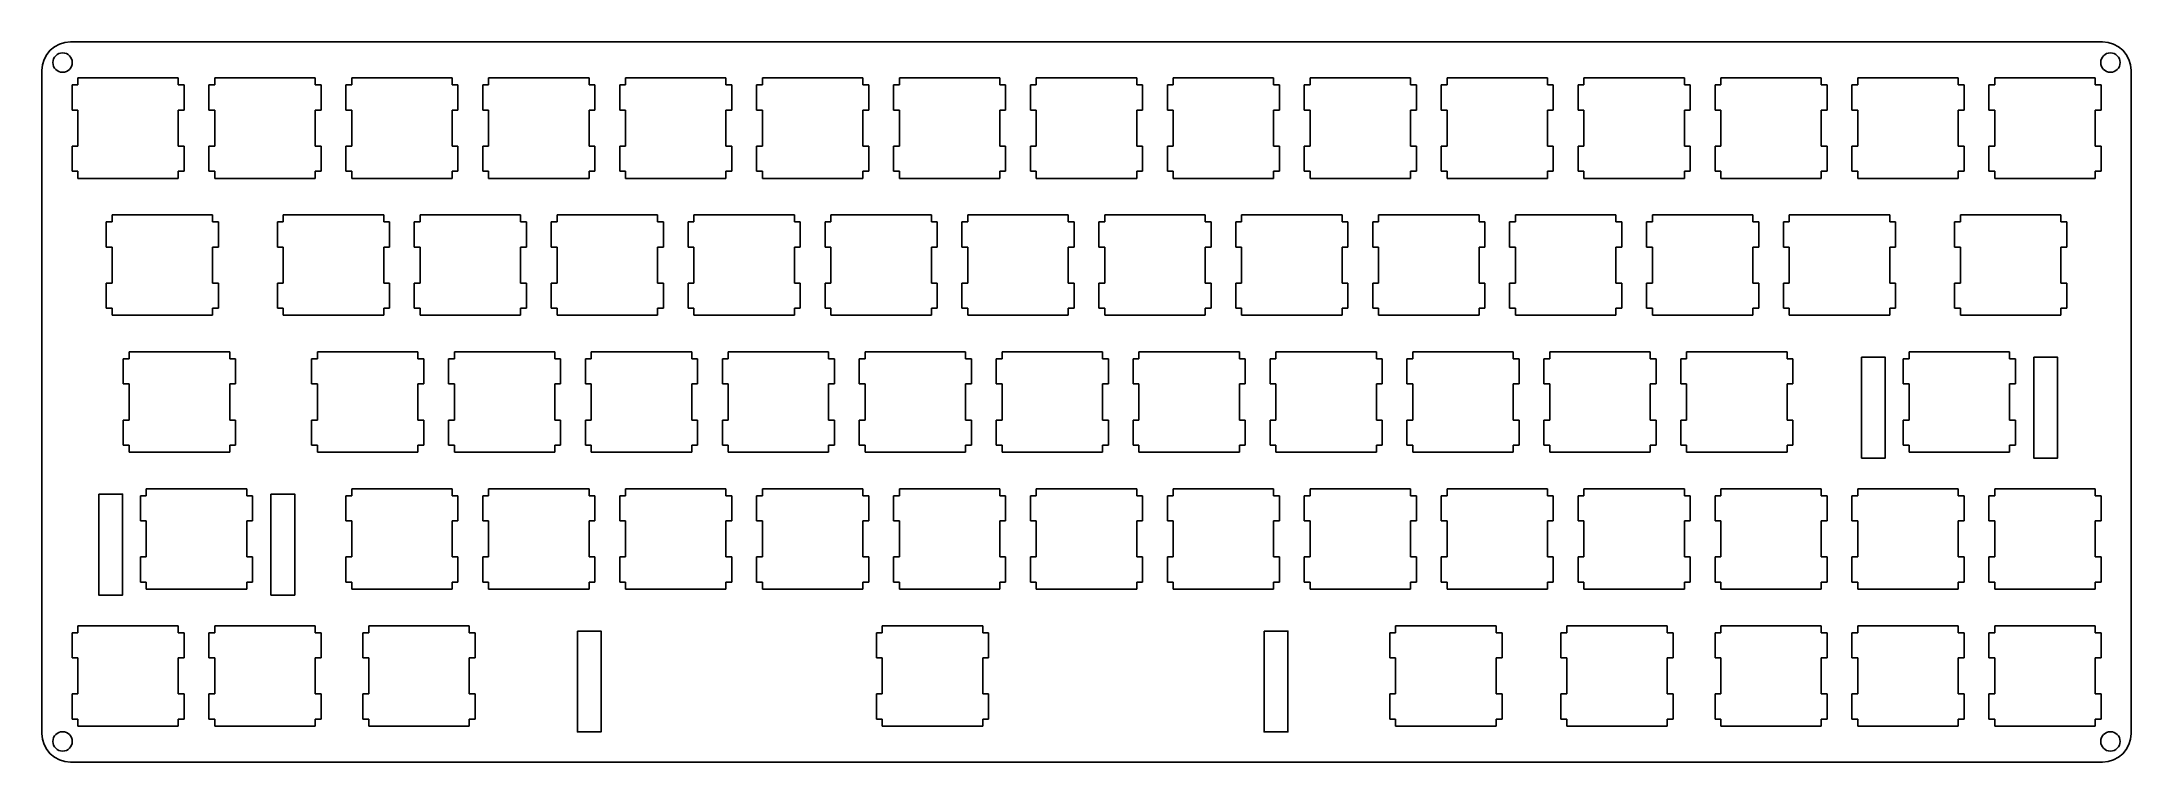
# Model space of a CAD drawing. Extents: x 14 to 304, y 9 to 109.
import ezdxf

# ---------------------------------------------------------------- set-up
doc = ezdxf.new("R2010")
doc.units = 0
doc.layers.add('LAYER_1', color=7, linetype='CONTINUOUS')

msp = doc.modelspace()

# ---------------------------------------------------------------- linework, layer by layer
at = {"layer": 'LAYER_1', "linetype": 'BYBLOCK'}
for p, q in [((18.13, 109.31), (39.63, 109.31)), ((300.07, 109.31), (39.63, 109.31)), ((14.13, 105.31), (14.13, 32.37)), ((304.07, 105.31), (304.07, 32.37)), ((14.13, 13.37), (14.13, 32.37)), ((304.07, 13.37), (304.07, 32.37)), ((18.13, 9.37), (278.57, 9.37)), ((300.07, 9.37), (278.57, 9.37))]:
    msp.add_line(p, q, dxfattribs=at)
for points in [[(266.65, 65.56), (266.65, 51.56), (269.95, 51.56), (269.95, 65.56)], [(290.55, 65.56), (290.55, 51.56), (293.85, 51.56), (293.85, 65.56)], [(22.03, 46.56), (22.03, 32.56), (25.33, 32.56), (25.33, 46.56)], [(45.93, 46.56), (45.93, 32.56), (49.23, 32.56), (49.23, 46.56)], [(88.45, 27.56), (88.45, 13.56), (91.75, 13.56), (91.75, 27.56)], [(88.45, 27.56), (88.45, 13.56), (91.75, 13.56), (91.75, 27.56)], [(183.75, 27.56), (183.75, 13.56), (187.05, 13.56), (187.05, 27.56)], [(183.75, 27.56), (183.75, 13.56), (187.05, 13.56), (187.05, 27.56)]]:
    msp.add_lwpolyline(points, close=True, dxfattribs=at)
for points in [[(18.32, 99.84, 0), (18.32, 99.86, 0), (18.32, 99.91, 0), (18.32, 99.99, 0), (18.32, 100.1, 0), (18.32, 100.23, 0), (18.32, 100.39, 0), (18.32, 100.56, 0), (18.32, 100.75, 0), (18.32, 100.95, 0), (18.32, 101.15, 0), (18.32, 101.37, 0), (18.32, 101.59, 0), (18.32, 101.8, 0), (18.32, 102.02, 0), (18.32, 102.23, 0), (18.32, 102.43, 0), (18.32, 102.62, 0), (18.32, 102.79, 0), (18.32, 102.94, 0), (18.32, 103.08, 0), (18.32, 103.18, 0), (18.32, 103.27, 0), (18.32, 103.32, 0), (18.32, 103.33, 0)], [(18.32, 103.33, 0), (18.32, 103.33, 0), (18.33, 103.33, 0), (18.35, 103.33, 0), (18.38, 103.33, 0), (18.41, 103.33, 0), (18.44, 103.33, 0), (18.48, 103.33, 0), (18.53, 103.33, 0), (18.57, 103.33, 0), (18.62, 103.33, 0), (18.67, 103.33, 0), (18.72, 103.33, 0), (18.77, 103.33, 0), (18.82, 103.33, 0), (18.87, 103.33, 0), (18.92, 103.33, 0), (18.96, 103.33, 0), (19, 103.33, 0), (19.04, 103.33, 0), (19.07, 103.33, 0), (19.09, 103.33, 0), (19.11, 103.33, 0), (19.12, 103.33, 0), (19.13, 103.33, 0)], [(19.13, 104.31, 0), (19.2, 104.31, 0), (19.4, 104.31, 0), (19.73, 104.31, 0), (20.16, 104.31, 0), (20.69, 104.31, 0), (21.31, 104.31, 0), (21.99, 104.31, 0), (22.74, 104.31, 0), (23.54, 104.31, 0), (24.37, 104.31, 0), (25.23, 104.31, 0), (26.1, 104.31, 0), (26.97, 104.31, 0), (27.83, 104.31, 0), (28.66, 104.31, 0), (29.46, 104.31, 0), (30.2, 104.31, 0), (30.89, 104.31, 0), (31.51, 104.31, 0), (32.04, 104.31, 0), (32.47, 104.31, 0), (32.8, 104.31, 0), (33, 104.31, 0), (33.07, 104.31, 0)], [(19.13, 103.33, 0), (19.13, 103.34, 0), (19.13, 103.35, 0), (19.13, 103.38, 0), (19.13, 103.41, 0), (19.13, 103.44, 0), (19.13, 103.49, 0), (19.13, 103.54, 0), (19.13, 103.59, 0), (19.13, 103.64, 0), (19.13, 103.7, 0), (19.13, 103.76, 0), (19.13, 103.82, 0), (19.13, 103.88, 0), (19.13, 103.94, 0), (19.13, 104, 0), (19.13, 104.06, 0), (19.13, 104.11, 0), (19.13, 104.16, 0), (19.13, 104.2, 0), (19.13, 104.24, 0), (19.13, 104.27, 0), (19.13, 104.29, 0), (19.13, 104.31, 0), (19.13, 104.31, 0)], [(33.07, 103.33, 0), (33.07, 103.34, 0), (33.07, 103.35, 0), (33.07, 103.38, 0), (33.07, 103.41, 0), (33.07, 103.44, 0), (33.07, 103.49, 0), (33.07, 103.54, 0), (33.07, 103.59, 0), (33.07, 103.64, 0), (33.07, 103.7, 0), (33.07, 103.76, 0), (33.07, 103.82, 0), (33.07, 103.88, 0), (33.07, 103.94, 0), (33.07, 104, 0), (33.07, 104.06, 0), (33.07, 104.11, 0), (33.07, 104.16, 0), (33.07, 104.2, 0), (33.07, 104.24, 0), (33.07, 104.27, 0), (33.07, 104.29, 0), (33.07, 104.31, 0), (33.07, 104.31, 0)], [(33.88, 103.33, 0), (33.88, 103.33, 0), (33.87, 103.33, 0), (33.85, 103.33, 0), (33.82, 103.33, 0), (33.79, 103.33, 0), (33.76, 103.33, 0), (33.72, 103.33, 0), (33.67, 103.33, 0), (33.63, 103.33, 0), (33.58, 103.33, 0), (33.53, 103.33, 0), (33.48, 103.33, 0), (33.43, 103.33, 0), (33.38, 103.33, 0), (33.33, 103.33, 0), (33.28, 103.33, 0), (33.24, 103.33, 0), (33.2, 103.33, 0), (33.16, 103.33, 0), (33.13, 103.33, 0), (33.11, 103.33, 0), (33.09, 103.33, 0), (33.08, 103.33, 0), (33.07, 103.33, 0)], [(33.88, 103.33, 0), (33.88, 103.32, 0), (33.88, 103.27, 0), (33.88, 103.18, 0), (33.88, 103.08, 0), (33.88, 102.94, 0), (33.88, 102.79, 0), (33.88, 102.62, 0), (33.88, 102.43, 0), (33.88, 102.23, 0), (33.88, 102.02, 0), (33.88, 101.8, 0), (33.88, 101.59, 0), (33.88, 101.37, 0), (33.88, 101.15, 0), (33.88, 100.95, 0), (33.88, 100.75, 0), (33.88, 100.56, 0), (33.88, 100.39, 0), (33.88, 100.23, 0), (33.88, 100.1, 0), (33.88, 99.99, 0), (33.88, 99.91, 0), (33.88, 99.86, 0), (33.88, 99.84, 0)], [(37.32, 99.84, 0), (37.32, 99.86, 0), (37.32, 99.91, 0), (37.32, 99.99, 0), (37.32, 100.1, 0), (37.32, 100.23, 0), (37.32, 100.39, 0), (37.32, 100.56, 0), (37.32, 100.75, 0), (37.32, 100.95, 0), (37.32, 101.15, 0), (37.32, 101.37, 0), (37.32, 101.59, 0), (37.32, 101.8, 0), (37.32, 102.02, 0), (37.32, 102.23, 0), (37.32, 102.43, 0), (37.32, 102.62, 0), (37.32, 102.79, 0), (37.32, 102.94, 0), (37.32, 103.08, 0), (37.32, 103.18, 0), (37.32, 103.27, 0), (37.32, 103.32, 0), (37.32, 103.33, 0)], [(37.32, 103.33, 0), (37.32, 103.33, 0), (37.33, 103.33, 0), (37.35, 103.33, 0), (37.38, 103.33, 0), (37.41, 103.33, 0), (37.44, 103.33, 0), (37.48, 103.33, 0), (37.53, 103.33, 0), (37.57, 103.33, 0), (37.62, 103.33, 0), (37.67, 103.33, 0), (37.72, 103.33, 0), (37.77, 103.33, 0), (37.82, 103.33, 0), (37.87, 103.33, 0), (37.92, 103.33, 0), (37.96, 103.33, 0), (38, 103.33, 0), (38.04, 103.33, 0), (38.07, 103.33, 0), (38.09, 103.33, 0), (38.11, 103.33, 0), (38.12, 103.33, 0), (38.13, 103.33, 0)], [(38.13, 104.31, 0), (38.2, 104.31, 0), (38.4, 104.31, 0), (38.73, 104.31, 0), (39.16, 104.31, 0), (39.69, 104.31, 0), (40.31, 104.31, 0), (40.99, 104.31, 0), (41.74, 104.31, 0), (42.54, 104.31, 0), (43.37, 104.31, 0), (44.23, 104.31, 0), (45.1, 104.31, 0), (45.97, 104.31, 0), (46.83, 104.31, 0), (47.66, 104.31, 0), (48.46, 104.31, 0), (49.2, 104.31, 0), (49.89, 104.31, 0), (50.51, 104.31, 0), (51.04, 104.31, 0), (51.47, 104.31, 0), (51.8, 104.31, 0), (52, 104.31, 0), (52.07, 104.31, 0)], [(38.13, 103.33, 0), (38.13, 103.34, 0), (38.13, 103.35, 0), (38.13, 103.38, 0), (38.13, 103.41, 0), (38.13, 103.44, 0), (38.13, 103.49, 0), (38.13, 103.54, 0), (38.13, 103.59, 0), (38.13, 103.64, 0), (38.13, 103.7, 0), (38.13, 103.76, 0), (38.13, 103.82, 0), (38.13, 103.88, 0), (38.13, 103.94, 0), (38.13, 104, 0), (38.13, 104.06, 0), (38.13, 104.11, 0), (38.13, 104.16, 0), (38.13, 104.2, 0), (38.13, 104.24, 0), (38.13, 104.27, 0), (38.13, 104.29, 0), (38.13, 104.31, 0), (38.13, 104.31, 0)], [(52.07, 103.33, 0), (52.07, 103.34, 0), (52.07, 103.35, 0), (52.07, 103.38, 0), (52.07, 103.41, 0), (52.07, 103.44, 0), (52.07, 103.49, 0), (52.07, 103.54, 0), (52.07, 103.59, 0), (52.07, 103.64, 0), (52.07, 103.7, 0), (52.07, 103.76, 0), (52.07, 103.82, 0), (52.07, 103.88, 0), (52.07, 103.94, 0), (52.07, 104, 0), (52.07, 104.06, 0), (52.07, 104.11, 0), (52.07, 104.16, 0), (52.07, 104.2, 0), (52.07, 104.24, 0), (52.07, 104.27, 0), (52.07, 104.29, 0), (52.07, 104.31, 0), (52.07, 104.31, 0)], [(52.88, 103.33, 0), (52.88, 103.33, 0), (52.87, 103.33, 0), (52.85, 103.33, 0), (52.82, 103.33, 0), (52.79, 103.33, 0), (52.76, 103.33, 0), (52.72, 103.33, 0), (52.67, 103.33, 0), (52.63, 103.33, 0), (52.58, 103.33, 0), (52.53, 103.33, 0), (52.48, 103.33, 0), (52.43, 103.33, 0), (52.38, 103.33, 0), (52.33, 103.33, 0), (52.28, 103.33, 0), (52.24, 103.33, 0), (52.2, 103.33, 0), (52.16, 103.33, 0), (52.13, 103.33, 0), (52.11, 103.33, 0), (52.09, 103.33, 0), (52.08, 103.33, 0), (52.07, 103.33, 0)], [(52.88, 103.33, 0), (52.88, 103.32, 0), (52.88, 103.27, 0), (52.88, 103.18, 0), (52.88, 103.08, 0), (52.88, 102.94, 0), (52.88, 102.79, 0), (52.88, 102.62, 0), (52.88, 102.43, 0), (52.88, 102.23, 0), (52.88, 102.02, 0), (52.88, 101.8, 0), (52.88, 101.59, 0), (52.88, 101.37, 0), (52.88, 101.15, 0), (52.88, 100.95, 0), (52.88, 100.75, 0), (52.88, 100.56, 0), (52.88, 100.39, 0), (52.88, 100.23, 0), (52.88, 100.1, 0), (52.88, 99.99, 0), (52.88, 99.91, 0), (52.88, 99.86, 0), (52.88, 99.84, 0)], [(56.32, 99.84, 0), (56.32, 99.86, 0), (56.32, 99.91, 0), (56.32, 99.99, 0), (56.32, 100.1, 0), (56.32, 100.23, 0), (56.32, 100.39, 0), (56.32, 100.56, 0), (56.32, 100.75, 0), (56.32, 100.95, 0), (56.32, 101.15, 0), (56.32, 101.37, 0), (56.32, 101.59, 0), (56.32, 101.8, 0), (56.32, 102.02, 0), (56.32, 102.23, 0), (56.32, 102.43, 0), (56.32, 102.62, 0), (56.32, 102.79, 0), (56.32, 102.94, 0), (56.32, 103.08, 0), (56.32, 103.18, 0), (56.32, 103.27, 0), (56.32, 103.32, 0), (56.32, 103.33, 0)], [(56.32, 103.33, 0), (56.32, 103.33, 0), (56.33, 103.33, 0), (56.35, 103.33, 0), (56.38, 103.33, 0), (56.41, 103.33, 0), (56.44, 103.33, 0), (56.48, 103.33, 0), (56.53, 103.33, 0), (56.57, 103.33, 0), (56.62, 103.33, 0), (56.67, 103.33, 0), (56.72, 103.33, 0), (56.77, 103.33, 0), (56.82, 103.33, 0), (56.87, 103.33, 0), (56.92, 103.33, 0), (56.96, 103.33, 0), (57, 103.33, 0), (57.04, 103.33, 0), (57.07, 103.33, 0), (57.09, 103.33, 0), (57.11, 103.33, 0), (57.12, 103.33, 0), (57.13, 103.33, 0)], [(57.13, 104.31, 0), (57.2, 104.31, 0), (57.4, 104.31, 0), (57.73, 104.31, 0), (58.16, 104.31, 0), (58.69, 104.31, 0), (59.31, 104.31, 0), (59.99, 104.31, 0), (60.74, 104.31, 0), (61.54, 104.31, 0), (62.37, 104.31, 0), (63.23, 104.31, 0), (64.1, 104.31, 0), (64.97, 104.31, 0), (65.83, 104.31, 0), (66.66, 104.31, 0), (67.46, 104.31, 0), (68.2, 104.31, 0), (68.89, 104.31, 0), (69.51, 104.31, 0), (70.04, 104.31, 0), (70.47, 104.31, 0), (70.8, 104.31, 0), (71, 104.31, 0), (71.07, 104.31, 0)], [(57.13, 103.33, 0), (57.13, 103.34, 0), (57.13, 103.35, 0), (57.13, 103.38, 0), (57.13, 103.41, 0), (57.13, 103.44, 0), (57.13, 103.49, 0), (57.13, 103.54, 0), (57.13, 103.59, 0), (57.13, 103.64, 0), (57.13, 103.7, 0), (57.13, 103.76, 0), (57.13, 103.82, 0), (57.13, 103.88, 0), (57.13, 103.94, 0), (57.13, 104, 0), (57.13, 104.06, 0), (57.13, 104.11, 0), (57.13, 104.16, 0), (57.13, 104.2, 0), (57.13, 104.24, 0), (57.13, 104.27, 0), (57.13, 104.29, 0), (57.13, 104.31, 0), (57.13, 104.31, 0)], [(71.07, 103.33, 0), (71.07, 103.34, 0), (71.07, 103.35, 0), (71.07, 103.38, 0), (71.07, 103.41, 0), (71.07, 103.44, 0), (71.07, 103.49, 0), (71.07, 103.54, 0), (71.07, 103.59, 0), (71.07, 103.64, 0), (71.07, 103.7, 0), (71.07, 103.76, 0), (71.07, 103.82, 0), (71.07, 103.88, 0), (71.07, 103.94, 0), (71.07, 104, 0), (71.07, 104.06, 0), (71.07, 104.11, 0), (71.07, 104.16, 0), (71.07, 104.2, 0), (71.07, 104.24, 0), (71.07, 104.27, 0), (71.07, 104.29, 0), (71.07, 104.31, 0), (71.07, 104.31, 0)], [(71.88, 103.33, 0), (71.88, 103.33, 0), (71.87, 103.33, 0), (71.85, 103.33, 0), (71.82, 103.33, 0), (71.79, 103.33, 0), (71.76, 103.33, 0), (71.72, 103.33, 0), (71.67, 103.33, 0), (71.63, 103.33, 0), (71.58, 103.33, 0), (71.53, 103.33, 0), (71.48, 103.33, 0), (71.43, 103.33, 0), (71.38, 103.33, 0), (71.33, 103.33, 0), (71.28, 103.33, 0), (71.24, 103.33, 0), (71.2, 103.33, 0), (71.16, 103.33, 0), (71.13, 103.33, 0), (71.11, 103.33, 0), (71.09, 103.33, 0), (71.08, 103.33, 0), (71.07, 103.33, 0)], [(71.88, 103.33, 0), (71.88, 103.32, 0), (71.88, 103.27, 0), (71.88, 103.18, 0), (71.88, 103.08, 0), (71.88, 102.94, 0), (71.88, 102.79, 0), (71.88, 102.62, 0), (71.88, 102.43, 0), (71.88, 102.23, 0), (71.88, 102.02, 0), (71.88, 101.8, 0), (71.88, 101.59, 0), (71.88, 101.37, 0), (71.88, 101.15, 0), (71.88, 100.95, 0), (71.88, 100.75, 0), (71.88, 100.56, 0), (71.88, 100.39, 0), (71.88, 100.23, 0), (71.88, 100.1, 0), (71.88, 99.99, 0), (71.88, 99.91, 0), (71.88, 99.86, 0), (71.88, 99.84, 0)], [(75.32, 99.84, 0), (75.32, 99.86, 0), (75.32, 99.91, 0), (75.32, 99.99, 0), (75.32, 100.1, 0), (75.32, 100.23, 0), (75.32, 100.39, 0), (75.32, 100.56, 0), (75.32, 100.75, 0), (75.32, 100.95, 0), (75.32, 101.15, 0), (75.32, 101.37, 0), (75.32, 101.59, 0), (75.32, 101.8, 0), (75.32, 102.02, 0), (75.32, 102.23, 0), (75.32, 102.43, 0), (75.32, 102.62, 0), (75.32, 102.79, 0), (75.32, 102.94, 0), (75.32, 103.08, 0), (75.32, 103.18, 0), (75.32, 103.27, 0), (75.32, 103.32, 0), (75.32, 103.33, 0)], [(75.32, 103.33, 0), (75.32, 103.33, 0), (75.33, 103.33, 0), (75.35, 103.33, 0), (75.38, 103.33, 0), (75.41, 103.33, 0), (75.44, 103.33, 0), (75.48, 103.33, 0), (75.53, 103.33, 0), (75.57, 103.33, 0), (75.62, 103.33, 0), (75.67, 103.33, 0), (75.72, 103.33, 0), (75.77, 103.33, 0), (75.82, 103.33, 0), (75.87, 103.33, 0), (75.92, 103.33, 0), (75.96, 103.33, 0), (76, 103.33, 0), (76.04, 103.33, 0), (76.07, 103.33, 0), (76.09, 103.33, 0), (76.11, 103.33, 0), (76.12, 103.33, 0), (76.13, 103.33, 0)], [(76.13, 104.31, 0), (76.2, 104.31, 0), (76.4, 104.31, 0), (76.73, 104.31, 0), (77.16, 104.31, 0), (77.69, 104.31, 0), (78.31, 104.31, 0), (78.99, 104.31, 0), (79.74, 104.31, 0), (80.54, 104.31, 0), (81.37, 104.31, 0), (82.23, 104.31, 0), (83.1, 104.31, 0), (83.97, 104.31, 0), (84.83, 104.31, 0), (85.66, 104.31, 0), (86.46, 104.31, 0), (87.2, 104.31, 0), (87.89, 104.31, 0), (88.51, 104.31, 0), (89.04, 104.31, 0), (89.47, 104.31, 0), (89.8, 104.31, 0), (90, 104.31, 0), (90.07, 104.31, 0)], [(76.13, 103.33, 0), (76.13, 103.34, 0), (76.13, 103.35, 0), (76.13, 103.38, 0), (76.13, 103.41, 0), (76.13, 103.44, 0), (76.13, 103.49, 0), (76.13, 103.54, 0), (76.13, 103.59, 0), (76.13, 103.64, 0), (76.13, 103.7, 0), (76.13, 103.76, 0), (76.13, 103.82, 0), (76.13, 103.88, 0), (76.13, 103.94, 0), (76.13, 104, 0), (76.13, 104.06, 0), (76.13, 104.11, 0), (76.13, 104.16, 0), (76.13, 104.2, 0), (76.13, 104.24, 0), (76.13, 104.27, 0), (76.13, 104.29, 0), (76.13, 104.31, 0), (76.13, 104.31, 0)], [(90.07, 103.33, 0), (90.07, 103.34, 0), (90.07, 103.35, 0), (90.07, 103.38, 0), (90.07, 103.41, 0), (90.07, 103.44, 0), (90.07, 103.49, 0), (90.07, 103.54, 0), (90.07, 103.59, 0), (90.07, 103.64, 0), (90.07, 103.7, 0), (90.07, 103.76, 0), (90.07, 103.82, 0), (90.07, 103.88, 0), (90.07, 103.94, 0), (90.07, 104, 0), (90.07, 104.06, 0), (90.07, 104.11, 0), (90.07, 104.16, 0), (90.07, 104.2, 0), (90.07, 104.24, 0), (90.07, 104.27, 0), (90.07, 104.29, 0), (90.07, 104.31, 0), (90.07, 104.31, 0)], [(90.88, 103.33, 0), (90.88, 103.33, 0), (90.87, 103.33, 0), (90.85, 103.33, 0), (90.82, 103.33, 0), (90.79, 103.33, 0), (90.76, 103.33, 0), (90.72, 103.33, 0), (90.67, 103.33, 0), (90.63, 103.33, 0), (90.58, 103.33, 0), (90.53, 103.33, 0), (90.48, 103.33, 0), (90.43, 103.33, 0), (90.38, 103.33, 0), (90.33, 103.33, 0), (90.28, 103.33, 0), (90.24, 103.33, 0), (90.2, 103.33, 0), (90.16, 103.33, 0), (90.13, 103.33, 0), (90.11, 103.33, 0), (90.09, 103.33, 0), (90.08, 103.33, 0), (90.07, 103.33, 0)], [(90.88, 103.33, 0), (90.88, 103.32, 0), (90.88, 103.27, 0), (90.88, 103.18, 0), (90.88, 103.08, 0), (90.88, 102.94, 0), (90.88, 102.79, 0), (90.88, 102.62, 0), (90.88, 102.43, 0), (90.88, 102.23, 0), (90.88, 102.02, 0), (90.88, 101.8, 0), (90.88, 101.59, 0), (90.88, 101.37, 0), (90.88, 101.15, 0), (90.88, 100.95, 0), (90.88, 100.75, 0), (90.88, 100.56, 0), (90.88, 100.39, 0), (90.88, 100.23, 0), (90.88, 100.1, 0), (90.88, 99.99, 0), (90.88, 99.91, 0), (90.88, 99.86, 0), (90.88, 99.84, 0)], [(94.32, 99.84, 0), (94.32, 99.86, 0), (94.32, 99.91, 0), (94.32, 99.99, 0), (94.32, 100.1, 0), (94.32, 100.23, 0), (94.32, 100.39, 0), (94.32, 100.56, 0), (94.32, 100.75, 0), (94.32, 100.95, 0), (94.32, 101.15, 0), (94.32, 101.37, 0), (94.32, 101.59, 0), (94.32, 101.8, 0), (94.32, 102.02, 0), (94.32, 102.23, 0), (94.32, 102.43, 0), (94.32, 102.62, 0), (94.32, 102.79, 0), (94.32, 102.94, 0), (94.32, 103.08, 0), (94.32, 103.18, 0), (94.32, 103.27, 0), (94.32, 103.32, 0), (94.32, 103.33, 0)], [(94.32, 103.33, 0), (94.32, 103.33, 0), (94.33, 103.33, 0), (94.35, 103.33, 0), (94.38, 103.33, 0), (94.41, 103.33, 0), (94.44, 103.33, 0), (94.48, 103.33, 0), (94.53, 103.33, 0), (94.57, 103.33, 0), (94.62, 103.33, 0), (94.67, 103.33, 0), (94.72, 103.33, 0), (94.77, 103.33, 0), (94.82, 103.33, 0), (94.87, 103.33, 0), (94.92, 103.33, 0), (94.96, 103.33, 0), (95, 103.33, 0), (95.04, 103.33, 0), (95.07, 103.33, 0), (95.09, 103.33, 0), (95.11, 103.33, 0), (95.12, 103.33, 0), (95.13, 103.33, 0)], [(95.13, 104.31, 0), (95.2, 104.31, 0), (95.4, 104.31, 0), (95.73, 104.31, 0), (96.16, 104.31, 0), (96.69, 104.31, 0), (97.31, 104.31, 0), (97.99, 104.31, 0), (98.74, 104.31, 0), (99.54, 104.31, 0), (100.37, 104.31, 0), (101.23, 104.31, 0), (102.1, 104.31, 0), (102.97, 104.31, 0), (103.83, 104.31, 0), (104.66, 104.31, 0), (105.46, 104.31, 0), (106.2, 104.31, 0), (106.89, 104.31, 0), (107.51, 104.31, 0), (108.04, 104.31, 0), (108.47, 104.31, 0), (108.8, 104.31, 0), (109, 104.31, 0), (109.07, 104.31, 0)], [(95.13, 103.33, 0), (95.13, 103.34, 0), (95.13, 103.35, 0), (95.13, 103.38, 0), (95.13, 103.41, 0), (95.13, 103.44, 0), (95.13, 103.49, 0), (95.13, 103.54, 0), (95.13, 103.59, 0), (95.13, 103.64, 0), (95.13, 103.7, 0), (95.13, 103.76, 0), (95.13, 103.82, 0), (95.13, 103.88, 0), (95.13, 103.94, 0), (95.13, 104, 0), (95.13, 104.06, 0), (95.13, 104.11, 0), (95.13, 104.16, 0), (95.13, 104.2, 0), (95.13, 104.24, 0), (95.13, 104.27, 0), (95.13, 104.29, 0), (95.13, 104.31, 0), (95.13, 104.31, 0)], [(109.07, 103.33, 0), (109.07, 103.34, 0), (109.07, 103.35, 0), (109.07, 103.38, 0), (109.07, 103.41, 0), (109.07, 103.44, 0), (109.07, 103.49, 0), (109.07, 103.54, 0), (109.07, 103.59, 0), (109.07, 103.64, 0), (109.07, 103.7, 0), (109.07, 103.76, 0), (109.07, 103.82, 0), (109.07, 103.88, 0), (109.07, 103.94, 0), (109.07, 104, 0), (109.07, 104.06, 0), (109.07, 104.11, 0), (109.07, 104.16, 0), (109.07, 104.2, 0), (109.07, 104.24, 0), (109.07, 104.27, 0), (109.07, 104.29, 0), (109.07, 104.31, 0), (109.07, 104.31, 0)], [(109.88, 103.33, 0), (109.88, 103.33, 0), (109.87, 103.33, 0), (109.85, 103.33, 0), (109.82, 103.33, 0), (109.79, 103.33, 0), (109.76, 103.33, 0), (109.72, 103.33, 0), (109.67, 103.33, 0), (109.63, 103.33, 0), (109.58, 103.33, 0), (109.53, 103.33, 0), (109.48, 103.33, 0), (109.43, 103.33, 0), (109.38, 103.33, 0), (109.33, 103.33, 0), (109.28, 103.33, 0), (109.24, 103.33, 0), (109.2, 103.33, 0), (109.16, 103.33, 0), (109.13, 103.33, 0), (109.11, 103.33, 0), (109.09, 103.33, 0), (109.08, 103.33, 0), (109.07, 103.33, 0)], [(109.88, 103.33, 0), (109.88, 103.32, 0), (109.88, 103.27, 0), (109.88, 103.18, 0), (109.88, 103.08, 0), (109.88, 102.94, 0), (109.88, 102.79, 0), (109.88, 102.62, 0), (109.88, 102.43, 0), (109.88, 102.23, 0), (109.88, 102.02, 0), (109.88, 101.8, 0), (109.88, 101.59, 0), (109.88, 101.37, 0), (109.88, 101.15, 0), (109.88, 100.95, 0), (109.88, 100.75, 0), (109.88, 100.56, 0), (109.88, 100.39, 0), (109.88, 100.23, 0), (109.88, 100.1, 0), (109.88, 99.99, 0), (109.88, 99.91, 0), (109.88, 99.86, 0), (109.88, 99.84, 0)], [(113.32, 99.84, 0), (113.32, 99.86, 0), (113.32, 99.91, 0), (113.32, 99.99, 0), (113.32, 100.1, 0), (113.32, 100.23, 0), (113.32, 100.39, 0), (113.32, 100.56, 0), (113.32, 100.75, 0), (113.32, 100.95, 0), (113.32, 101.15, 0), (113.32, 101.37, 0), (113.32, 101.59, 0), (113.32, 101.8, 0), (113.32, 102.02, 0), (113.32, 102.23, 0), (113.32, 102.43, 0), (113.32, 102.62, 0), (113.32, 102.79, 0), (113.32, 102.94, 0), (113.32, 103.08, 0), (113.32, 103.18, 0), (113.32, 103.27, 0), (113.32, 103.32, 0), (113.32, 103.33, 0)], [(113.32, 103.33, 0), (113.32, 103.33, 0), (113.33, 103.33, 0), (113.35, 103.33, 0), (113.38, 103.33, 0), (113.41, 103.33, 0), (113.44, 103.33, 0), (113.48, 103.33, 0), (113.53, 103.33, 0), (113.57, 103.33, 0), (113.62, 103.33, 0), (113.67, 103.33, 0), (113.72, 103.33, 0), (113.77, 103.33, 0), (113.82, 103.33, 0), (113.87, 103.33, 0), (113.92, 103.33, 0), (113.96, 103.33, 0), (114, 103.33, 0), (114.04, 103.33, 0), (114.07, 103.33, 0), (114.09, 103.33, 0), (114.11, 103.33, 0), (114.12, 103.33, 0), (114.13, 103.33, 0)], [(114.13, 104.31, 0), (114.2, 104.31, 0), (114.4, 104.31, 0), (114.73, 104.31, 0), (115.16, 104.31, 0), (115.69, 104.31, 0), (116.31, 104.31, 0), (116.99, 104.31, 0), (117.74, 104.31, 0), (118.54, 104.31, 0), (119.37, 104.31, 0), (120.23, 104.31, 0), (121.1, 104.31, 0), (121.97, 104.31, 0), (122.83, 104.31, 0), (123.66, 104.31, 0), (124.46, 104.31, 0), (125.2, 104.31, 0), (125.89, 104.31, 0), (126.51, 104.31, 0), (127.04, 104.31, 0), (127.47, 104.31, 0), (127.8, 104.31, 0), (128, 104.31, 0), (128.07, 104.31, 0)], [(114.13, 103.33, 0), (114.13, 103.34, 0), (114.13, 103.35, 0), (114.13, 103.38, 0), (114.13, 103.41, 0), (114.13, 103.44, 0), (114.13, 103.49, 0), (114.13, 103.54, 0), (114.13, 103.59, 0), (114.13, 103.64, 0), (114.13, 103.7, 0), (114.13, 103.76, 0), (114.13, 103.82, 0), (114.13, 103.88, 0), (114.13, 103.94, 0), (114.13, 104, 0), (114.13, 104.06, 0), (114.13, 104.11, 0), (114.13, 104.16, 0), (114.13, 104.2, 0), (114.13, 104.24, 0), (114.13, 104.27, 0), (114.13, 104.29, 0), (114.13, 104.31, 0), (114.13, 104.31, 0)], [(128.07, 103.33, 0), (128.07, 103.34, 0), (128.07, 103.35, 0), (128.07, 103.38, 0), (128.07, 103.41, 0), (128.07, 103.44, 0), (128.07, 103.49, 0), (128.07, 103.54, 0), (128.07, 103.59, 0), (128.07, 103.64, 0), (128.07, 103.7, 0), (128.07, 103.76, 0), (128.07, 103.82, 0), (128.07, 103.88, 0), (128.07, 103.94, 0), (128.07, 104, 0), (128.07, 104.06, 0), (128.07, 104.11, 0), (128.07, 104.16, 0), (128.07, 104.2, 0), (128.07, 104.24, 0), (128.07, 104.27, 0), (128.07, 104.29, 0), (128.07, 104.31, 0), (128.07, 104.31, 0)], [(128.88, 103.33, 0), (128.88, 103.33, 0), (128.87, 103.33, 0), (128.85, 103.33, 0), (128.82, 103.33, 0), (128.79, 103.33, 0), (128.76, 103.33, 0), (128.72, 103.33, 0), (128.67, 103.33, 0), (128.63, 103.33, 0), (128.58, 103.33, 0), (128.53, 103.33, 0), (128.48, 103.33, 0), (128.43, 103.33, 0), (128.38, 103.33, 0), (128.33, 103.33, 0), (128.28, 103.33, 0), (128.24, 103.33, 0), (128.2, 103.33, 0), (128.16, 103.33, 0), (128.13, 103.33, 0), (128.11, 103.33, 0), (128.09, 103.33, 0), (128.08, 103.33, 0), (128.07, 103.33, 0)], [(128.88, 103.33, 0), (128.88, 103.32, 0), (128.88, 103.27, 0), (128.88, 103.18, 0), (128.88, 103.08, 0), (128.88, 102.94, 0), (128.88, 102.79, 0), (128.88, 102.62, 0), (128.88, 102.43, 0), (128.88, 102.23, 0), (128.88, 102.02, 0), (128.88, 101.8, 0), (128.88, 101.59, 0), (128.88, 101.37, 0), (128.88, 101.15, 0), (128.88, 100.95, 0), (128.88, 100.75, 0), (128.88, 100.56, 0), (128.88, 100.39, 0), (128.88, 100.23, 0), (128.88, 100.1, 0), (128.88, 99.99, 0), (128.88, 99.91, 0), (128.88, 99.86, 0), (128.88, 99.84, 0)], [(132.32, 99.84, 0), (132.32, 99.86, 0), (132.32, 99.91, 0), (132.32, 99.99, 0), (132.32, 100.1, 0), (132.32, 100.23, 0), (132.32, 100.39, 0), (132.32, 100.56, 0), (132.32, 100.75, 0), (132.32, 100.95, 0), (132.32, 101.15, 0), (132.32, 101.37, 0), (132.32, 101.59, 0), (132.32, 101.8, 0), (132.32, 102.02, 0), (132.32, 102.23, 0), (132.32, 102.43, 0), (132.32, 102.62, 0), (132.32, 102.79, 0), (132.32, 102.94, 0), (132.32, 103.08, 0), (132.32, 103.18, 0), (132.32, 103.27, 0), (132.32, 103.32, 0), (132.32, 103.33, 0)], [(132.32, 103.33, 0), (132.32, 103.33, 0), (132.33, 103.33, 0), (132.35, 103.33, 0), (132.38, 103.33, 0), (132.41, 103.33, 0), (132.44, 103.33, 0), (132.48, 103.33, 0), (132.53, 103.33, 0), (132.57, 103.33, 0), (132.62, 103.33, 0), (132.67, 103.33, 0), (132.72, 103.33, 0), (132.77, 103.33, 0), (132.82, 103.33, 0), (132.87, 103.33, 0), (132.92, 103.33, 0), (132.96, 103.33, 0), (133, 103.33, 0), (133.04, 103.33, 0), (133.07, 103.33, 0), (133.09, 103.33, 0), (133.11, 103.33, 0), (133.12, 103.33, 0), (133.13, 103.33, 0)], [(133.13, 104.31, 0), (133.2, 104.31, 0), (133.4, 104.31, 0), (133.73, 104.31, 0), (134.16, 104.31, 0), (134.69, 104.31, 0), (135.31, 104.31, 0), (135.99, 104.31, 0), (136.74, 104.31, 0), (137.54, 104.31, 0), (138.37, 104.31, 0), (139.23, 104.31, 0), (140.1, 104.31, 0), (140.97, 104.31, 0), (141.83, 104.31, 0), (142.66, 104.31, 0), (143.46, 104.31, 0), (144.2, 104.31, 0), (144.89, 104.31, 0), (145.51, 104.31, 0), (146.04, 104.31, 0), (146.47, 104.31, 0), (146.8, 104.31, 0), (147, 104.31, 0), (147.07, 104.31, 0)], [(133.13, 103.33, 0), (133.13, 103.34, 0), (133.13, 103.35, 0), (133.13, 103.38, 0), (133.13, 103.41, 0), (133.13, 103.44, 0), (133.13, 103.49, 0), (133.13, 103.54, 0), (133.13, 103.59, 0), (133.13, 103.64, 0), (133.13, 103.7, 0), (133.13, 103.76, 0), (133.13, 103.82, 0), (133.13, 103.88, 0), (133.13, 103.94, 0), (133.13, 104, 0), (133.13, 104.06, 0), (133.13, 104.11, 0), (133.13, 104.16, 0), (133.13, 104.2, 0), (133.13, 104.24, 0), (133.13, 104.27, 0), (133.13, 104.29, 0), (133.13, 104.31, 0), (133.13, 104.31, 0)], [(147.07, 103.33, 0), (147.07, 103.34, 0), (147.07, 103.35, 0), (147.07, 103.38, 0), (147.07, 103.41, 0), (147.07, 103.44, 0), (147.07, 103.49, 0), (147.07, 103.54, 0), (147.07, 103.59, 0), (147.07, 103.64, 0), (147.07, 103.7, 0), (147.07, 103.76, 0), (147.07, 103.82, 0), (147.07, 103.88, 0), (147.07, 103.94, 0), (147.07, 104, 0), (147.07, 104.06, 0), (147.07, 104.11, 0), (147.07, 104.16, 0), (147.07, 104.2, 0), (147.07, 104.24, 0), (147.07, 104.27, 0), (147.07, 104.29, 0), (147.07, 104.31, 0), (147.07, 104.31, 0)], [(147.88, 103.33, 0), (147.88, 103.33, 0), (147.87, 103.33, 0), (147.85, 103.33, 0), (147.82, 103.33, 0), (147.79, 103.33, 0), (147.76, 103.33, 0), (147.72, 103.33, 0), (147.67, 103.33, 0), (147.63, 103.33, 0), (147.58, 103.33, 0), (147.53, 103.33, 0), (147.48, 103.33, 0), (147.43, 103.33, 0), (147.38, 103.33, 0), (147.33, 103.33, 0), (147.28, 103.33, 0), (147.24, 103.33, 0), (147.2, 103.33, 0), (147.16, 103.33, 0), (147.13, 103.33, 0), (147.11, 103.33, 0), (147.09, 103.33, 0), (147.08, 103.33, 0), (147.07, 103.33, 0)], [(147.88, 103.33, 0), (147.88, 103.32, 0), (147.88, 103.27, 0), (147.88, 103.18, 0), (147.88, 103.08, 0), (147.88, 102.94, 0), (147.88, 102.79, 0), (147.88, 102.62, 0), (147.88, 102.43, 0), (147.88, 102.23, 0), (147.88, 102.02, 0), (147.88, 101.8, 0), (147.88, 101.59, 0), (147.88, 101.37, 0), (147.88, 101.15, 0), (147.88, 100.95, 0), (147.88, 100.75, 0), (147.88, 100.56, 0), (147.88, 100.39, 0), (147.88, 100.23, 0), (147.88, 100.1, 0), (147.88, 99.99, 0), (147.88, 99.91, 0), (147.88, 99.86, 0), (147.88, 99.84, 0)], [(151.32, 99.84, 0), (151.32, 99.86, 0), (151.32, 99.91, 0), (151.32, 99.99, 0), (151.32, 100.1, 0), (151.32, 100.23, 0), (151.32, 100.39, 0), (151.32, 100.56, 0), (151.32, 100.75, 0), (151.32, 100.95, 0), (151.32, 101.15, 0), (151.32, 101.37, 0), (151.32, 101.59, 0), (151.32, 101.8, 0), (151.32, 102.02, 0), (151.32, 102.23, 0), (151.32, 102.43, 0), (151.32, 102.62, 0), (151.32, 102.79, 0), (151.32, 102.94, 0), (151.32, 103.08, 0), (151.32, 103.18, 0), (151.32, 103.27, 0), (151.32, 103.32, 0), (151.32, 103.33, 0)], [(151.32, 103.33, 0), (151.32, 103.33, 0), (151.33, 103.33, 0), (151.35, 103.33, 0), (151.38, 103.33, 0), (151.41, 103.33, 0), (151.44, 103.33, 0), (151.48, 103.33, 0), (151.53, 103.33, 0), (151.57, 103.33, 0), (151.62, 103.33, 0), (151.67, 103.33, 0), (151.72, 103.33, 0), (151.77, 103.33, 0), (151.82, 103.33, 0), (151.87, 103.33, 0), (151.92, 103.33, 0), (151.96, 103.33, 0), (152, 103.33, 0), (152.04, 103.33, 0), (152.07, 103.33, 0), (152.09, 103.33, 0), (152.11, 103.33, 0), (152.12, 103.33, 0), (152.13, 103.33, 0)], [(152.13, 104.31, 0), (152.2, 104.31, 0), (152.4, 104.31, 0), (152.73, 104.31, 0), (153.16, 104.31, 0), (153.69, 104.31, 0), (154.31, 104.31, 0), (154.99, 104.31, 0), (155.74, 104.31, 0), (156.54, 104.31, 0), (157.37, 104.31, 0), (158.23, 104.31, 0), (159.1, 104.31, 0), (159.97, 104.31, 0), (160.83, 104.31, 0), (161.66, 104.31, 0), (162.46, 104.31, 0), (163.2, 104.31, 0), (163.89, 104.31, 0), (164.51, 104.31, 0), (165.04, 104.31, 0), (165.47, 104.31, 0), (165.8, 104.31, 0), (166, 104.31, 0), (166.07, 104.31, 0)], [(152.13, 103.33, 0), (152.13, 103.34, 0), (152.13, 103.35, 0), (152.13, 103.38, 0), (152.13, 103.41, 0), (152.13, 103.44, 0), (152.13, 103.49, 0), (152.13, 103.54, 0), (152.13, 103.59, 0), (152.13, 103.64, 0), (152.13, 103.7, 0), (152.13, 103.76, 0), (152.13, 103.82, 0), (152.13, 103.88, 0), (152.13, 103.94, 0), (152.13, 104, 0), (152.13, 104.06, 0), (152.13, 104.11, 0), (152.13, 104.16, 0), (152.13, 104.2, 0), (152.13, 104.24, 0), (152.13, 104.27, 0), (152.13, 104.29, 0), (152.13, 104.31, 0), (152.13, 104.31, 0)], [(166.07, 103.33, 0), (166.07, 103.34, 0), (166.07, 103.35, 0), (166.07, 103.38, 0), (166.07, 103.41, 0), (166.07, 103.44, 0), (166.07, 103.49, 0), (166.07, 103.54, 0), (166.07, 103.59, 0), (166.07, 103.64, 0), (166.07, 103.7, 0), (166.07, 103.76, 0), (166.07, 103.82, 0), (166.07, 103.88, 0), (166.07, 103.94, 0), (166.07, 104, 0), (166.07, 104.06, 0), (166.07, 104.11, 0), (166.07, 104.16, 0), (166.07, 104.2, 0), (166.07, 104.24, 0), (166.07, 104.27, 0), (166.07, 104.29, 0), (166.07, 104.31, 0), (166.07, 104.31, 0)], [(166.88, 103.33, 0), (166.88, 103.33, 0), (166.87, 103.33, 0), (166.85, 103.33, 0), (166.82, 103.33, 0), (166.79, 103.33, 0), (166.76, 103.33, 0), (166.72, 103.33, 0), (166.67, 103.33, 0), (166.63, 103.33, 0), (166.58, 103.33, 0), (166.53, 103.33, 0), (166.48, 103.33, 0), (166.43, 103.33, 0), (166.38, 103.33, 0), (166.33, 103.33, 0), (166.28, 103.33, 0), (166.24, 103.33, 0), (166.2, 103.33, 0), (166.16, 103.33, 0), (166.13, 103.33, 0), (166.11, 103.33, 0), (166.09, 103.33, 0), (166.08, 103.33, 0), (166.07, 103.33, 0)], [(166.88, 103.33, 0), (166.88, 103.32, 0), (166.88, 103.27, 0), (166.88, 103.18, 0), (166.88, 103.08, 0), (166.88, 102.94, 0), (166.88, 102.79, 0), (166.88, 102.62, 0), (166.88, 102.43, 0), (166.88, 102.23, 0), (166.88, 102.02, 0), (166.88, 101.8, 0), (166.88, 101.59, 0), (166.88, 101.37, 0), (166.88, 101.15, 0), (166.88, 100.95, 0), (166.88, 100.75, 0), (166.88, 100.56, 0), (166.88, 100.39, 0), (166.88, 100.23, 0), (166.88, 100.1, 0), (166.88, 99.99, 0), (166.88, 99.91, 0), (166.88, 99.86, 0), (166.88, 99.84, 0)], [(170.32, 103.33, 0), (170.32, 103.33, 0), (170.33, 103.33, 0), (170.35, 103.33, 0), (170.38, 103.33, 0), (170.41, 103.33, 0), (170.44, 103.33, 0), (170.48, 103.33, 0), (170.53, 103.33, 0), (170.57, 103.33, 0), (170.62, 103.33, 0), (170.67, 103.33, 0), (170.72, 103.33, 0), (170.77, 103.33, 0), (170.82, 103.33, 0), (170.87, 103.33, 0), (170.92, 103.33, 0), (170.96, 103.33, 0), (171, 103.33, 0), (171.04, 103.33, 0), (171.07, 103.33, 0), (171.09, 103.33, 0), (171.11, 103.33, 0), (171.12, 103.33, 0), (171.13, 103.33, 0)], [(170.32, 99.84, 0), (170.32, 99.86, 0), (170.32, 99.91, 0), (170.32, 99.99, 0), (170.32, 100.1, 0), (170.32, 100.23, 0), (170.32, 100.39, 0), (170.32, 100.56, 0), (170.32, 100.75, 0), (170.32, 100.95, 0), (170.32, 101.15, 0), (170.32, 101.37, 0), (170.32, 101.59, 0), (170.32, 101.8, 0), (170.32, 102.02, 0), (170.32, 102.23, 0), (170.32, 102.43, 0), (170.32, 102.62, 0), (170.32, 102.79, 0), (170.32, 102.94, 0), (170.32, 103.08, 0), (170.32, 103.18, 0), (170.32, 103.27, 0), (170.32, 103.32, 0), (170.32, 103.33, 0)], [(171.13, 104.31, 0), (171.2, 104.31, 0), (171.4, 104.31, 0), (171.73, 104.31, 0), (172.16, 104.31, 0), (172.69, 104.31, 0), (173.31, 104.31, 0), (173.99, 104.31, 0), (174.74, 104.31, 0), (175.54, 104.31, 0), (176.37, 104.31, 0), (177.23, 104.31, 0), (178.1, 104.31, 0), (178.97, 104.31, 0), (179.83, 104.31, 0), (180.66, 104.31, 0), (181.46, 104.31, 0), (182.2, 104.31, 0), (182.89, 104.31, 0), (183.51, 104.31, 0), (184.04, 104.31, 0), (184.47, 104.31, 0), (184.8, 104.31, 0), (185, 104.31, 0), (185.07, 104.31, 0)], [(171.13, 103.33, 0), (171.13, 103.34, 0), (171.13, 103.35, 0), (171.13, 103.38, 0), (171.13, 103.41, 0), (171.13, 103.44, 0), (171.13, 103.49, 0), (171.13, 103.54, 0), (171.13, 103.59, 0), (171.13, 103.64, 0), (171.13, 103.7, 0), (171.13, 103.76, 0), (171.13, 103.82, 0), (171.13, 103.88, 0), (171.13, 103.94, 0), (171.13, 104, 0), (171.13, 104.06, 0), (171.13, 104.11, 0), (171.13, 104.16, 0), (171.13, 104.2, 0), (171.13, 104.24, 0), (171.13, 104.27, 0), (171.13, 104.29, 0), (171.13, 104.31, 0), (171.13, 104.31, 0)], [(185.07, 103.33, 0), (185.07, 103.34, 0), (185.07, 103.35, 0), (185.07, 103.38, 0), (185.07, 103.41, 0), (185.07, 103.44, 0), (185.07, 103.49, 0), (185.07, 103.54, 0), (185.07, 103.59, 0), (185.07, 103.64, 0), (185.07, 103.7, 0), (185.07, 103.76, 0), (185.07, 103.82, 0), (185.07, 103.88, 0), (185.07, 103.94, 0), (185.07, 104, 0), (185.07, 104.06, 0), (185.07, 104.11, 0), (185.07, 104.16, 0), (185.07, 104.2, 0), (185.07, 104.24, 0), (185.07, 104.27, 0), (185.07, 104.29, 0), (185.07, 104.31, 0), (185.07, 104.31, 0)], [(185.88, 103.33, 0), (185.88, 103.33, 0), (185.87, 103.33, 0), (185.85, 103.33, 0), (185.82, 103.33, 0), (185.79, 103.33, 0), (185.76, 103.33, 0), (185.72, 103.33, 0), (185.67, 103.33, 0), (185.63, 103.33, 0), (185.58, 103.33, 0), (185.53, 103.33, 0), (185.48, 103.33, 0), (185.43, 103.33, 0), (185.38, 103.33, 0), (185.33, 103.33, 0), (185.28, 103.33, 0), (185.24, 103.33, 0), (185.2, 103.33, 0), (185.16, 103.33, 0), (185.13, 103.33, 0), (185.11, 103.33, 0), (185.09, 103.33, 0), (185.08, 103.33, 0), (185.07, 103.33, 0)], [(185.88, 103.33, 0), (185.88, 103.32, 0), (185.88, 103.27, 0), (185.88, 103.18, 0), (185.88, 103.08, 0), (185.88, 102.94, 0), (185.88, 102.79, 0), (185.88, 102.62, 0), (185.88, 102.43, 0), (185.88, 102.23, 0), (185.88, 102.02, 0), (185.88, 101.8, 0), (185.88, 101.59, 0), (185.88, 101.37, 0), (185.88, 101.15, 0), (185.88, 100.95, 0), (185.88, 100.75, 0), (185.88, 100.56, 0), (185.88, 100.39, 0), (185.88, 100.23, 0), (185.88, 100.1, 0), (185.88, 99.99, 0), (185.88, 99.91, 0), (185.88, 99.86, 0), (185.88, 99.84, 0)], [(189.32, 99.84, 0), (189.32, 99.86, 0), (189.32, 99.91, 0), (189.32, 99.99, 0), (189.32, 100.1, 0), (189.32, 100.23, 0), (189.32, 100.39, 0), (189.32, 100.56, 0), (189.32, 100.75, 0), (189.32, 100.95, 0), (189.32, 101.15, 0), (189.32, 101.37, 0), (189.32, 101.59, 0), (189.32, 101.8, 0), (189.32, 102.02, 0), (189.32, 102.23, 0), (189.32, 102.43, 0), (189.32, 102.62, 0), (189.32, 102.79, 0), (189.32, 102.94, 0), (189.32, 103.08, 0), (189.32, 103.18, 0), (189.32, 103.27, 0), (189.32, 103.32, 0), (189.32, 103.33, 0)], [(189.32, 103.33, 0), (189.32, 103.33, 0), (189.33, 103.33, 0), (189.35, 103.33, 0), (189.38, 103.33, 0), (189.41, 103.33, 0), (189.44, 103.33, 0), (189.48, 103.33, 0), (189.53, 103.33, 0), (189.57, 103.33, 0), (189.62, 103.33, 0), (189.67, 103.33, 0), (189.72, 103.33, 0), (189.77, 103.33, 0), (189.82, 103.33, 0), (189.87, 103.33, 0), (189.92, 103.33, 0), (189.96, 103.33, 0), (190, 103.33, 0), (190.04, 103.33, 0), (190.07, 103.33, 0), (190.09, 103.33, 0), (190.11, 103.33, 0), (190.12, 103.33, 0), (190.13, 103.33, 0)], [(190.13, 104.31, 0), (190.2, 104.31, 0), (190.4, 104.31, 0), (190.73, 104.31, 0), (191.16, 104.31, 0), (191.69, 104.31, 0), (192.31, 104.31, 0), (192.99, 104.31, 0), (193.74, 104.31, 0), (194.54, 104.31, 0), (195.37, 104.31, 0), (196.23, 104.31, 0), (197.1, 104.31, 0), (197.97, 104.31, 0), (198.83, 104.31, 0), (199.66, 104.31, 0), (200.46, 104.31, 0), (201.2, 104.31, 0), (201.89, 104.31, 0), (202.51, 104.31, 0), (203.04, 104.31, 0), (203.47, 104.31, 0), (203.8, 104.31, 0), (204, 104.31, 0), (204.07, 104.31, 0)], [(190.13, 103.33, 0), (190.13, 103.34, 0), (190.13, 103.35, 0), (190.13, 103.38, 0), (190.13, 103.41, 0), (190.13, 103.44, 0), (190.13, 103.49, 0), (190.13, 103.54, 0), (190.13, 103.59, 0), (190.13, 103.64, 0), (190.13, 103.7, 0), (190.13, 103.76, 0), (190.13, 103.82, 0), (190.13, 103.88, 0), (190.13, 103.94, 0), (190.13, 104, 0), (190.13, 104.06, 0), (190.13, 104.11, 0), (190.13, 104.16, 0), (190.13, 104.2, 0), (190.13, 104.24, 0), (190.13, 104.27, 0), (190.13, 104.29, 0), (190.13, 104.31, 0), (190.13, 104.31, 0)], [(204.07, 103.33, 0), (204.07, 103.34, 0), (204.07, 103.35, 0), (204.07, 103.38, 0), (204.07, 103.41, 0), (204.07, 103.44, 0), (204.07, 103.49, 0), (204.07, 103.54, 0), (204.07, 103.59, 0), (204.07, 103.64, 0), (204.07, 103.7, 0), (204.07, 103.76, 0), (204.07, 103.82, 0), (204.07, 103.88, 0), (204.07, 103.94, 0), (204.07, 104, 0), (204.07, 104.06, 0), (204.07, 104.11, 0), (204.07, 104.16, 0), (204.07, 104.2, 0), (204.07, 104.24, 0), (204.07, 104.27, 0), (204.07, 104.29, 0), (204.07, 104.31, 0), (204.07, 104.31, 0)], [(204.88, 103.33, 0), (204.88, 103.33, 0), (204.87, 103.33, 0), (204.85, 103.33, 0), (204.82, 103.33, 0), (204.79, 103.33, 0), (204.76, 103.33, 0), (204.72, 103.33, 0), (204.67, 103.33, 0), (204.63, 103.33, 0), (204.58, 103.33, 0), (204.53, 103.33, 0), (204.48, 103.33, 0), (204.43, 103.33, 0), (204.38, 103.33, 0), (204.33, 103.33, 0), (204.28, 103.33, 0), (204.24, 103.33, 0), (204.2, 103.33, 0), (204.16, 103.33, 0), (204.13, 103.33, 0), (204.11, 103.33, 0), (204.09, 103.33, 0), (204.08, 103.33, 0), (204.07, 103.33, 0)], [(204.88, 103.33, 0), (204.88, 103.32, 0), (204.88, 103.27, 0), (204.88, 103.18, 0), (204.88, 103.08, 0), (204.88, 102.94, 0), (204.88, 102.79, 0), (204.88, 102.62, 0), (204.88, 102.43, 0), (204.88, 102.23, 0), (204.88, 102.02, 0), (204.88, 101.8, 0), (204.88, 101.59, 0), (204.88, 101.37, 0), (204.88, 101.15, 0), (204.88, 100.95, 0), (204.88, 100.75, 0), (204.88, 100.56, 0), (204.88, 100.39, 0), (204.88, 100.23, 0), (204.88, 100.1, 0), (204.88, 99.99, 0), (204.88, 99.91, 0), (204.88, 99.86, 0), (204.88, 99.84, 0)], [(208.32, 99.84, 0), (208.32, 99.86, 0), (208.32, 99.91, 0), (208.32, 99.99, 0), (208.32, 100.1, 0), (208.32, 100.23, 0), (208.32, 100.39, 0), (208.32, 100.56, 0), (208.32, 100.75, 0), (208.32, 100.95, 0), (208.32, 101.15, 0), (208.32, 101.37, 0), (208.32, 101.59, 0), (208.32, 101.8, 0), (208.32, 102.02, 0), (208.32, 102.23, 0), (208.32, 102.43, 0), (208.32, 102.62, 0), (208.32, 102.79, 0), (208.32, 102.94, 0), (208.32, 103.08, 0), (208.32, 103.18, 0), (208.32, 103.27, 0), (208.32, 103.32, 0), (208.32, 103.33, 0)], [(208.32, 103.33, 0), (208.32, 103.33, 0), (208.33, 103.33, 0), (208.35, 103.33, 0), (208.38, 103.33, 0), (208.41, 103.33, 0), (208.44, 103.33, 0), (208.48, 103.33, 0), (208.53, 103.33, 0), (208.57, 103.33, 0), (208.62, 103.33, 0), (208.67, 103.33, 0), (208.72, 103.33, 0), (208.77, 103.33, 0), (208.82, 103.33, 0), (208.87, 103.33, 0), (208.92, 103.33, 0), (208.96, 103.33, 0), (209, 103.33, 0), (209.04, 103.33, 0), (209.07, 103.33, 0), (209.09, 103.33, 0), (209.11, 103.33, 0), (209.12, 103.33, 0), (209.13, 103.33, 0)], [(209.13, 104.31, 0), (209.2, 104.31, 0), (209.4, 104.31, 0), (209.73, 104.31, 0), (210.16, 104.31, 0), (210.69, 104.31, 0), (211.31, 104.31, 0), (211.99, 104.31, 0), (212.74, 104.31, 0), (213.54, 104.31, 0), (214.37, 104.31, 0), (215.23, 104.31, 0), (216.1, 104.31, 0), (216.97, 104.31, 0), (217.83, 104.31, 0), (218.66, 104.31, 0), (219.46, 104.31, 0), (220.2, 104.31, 0), (220.89, 104.31, 0), (221.51, 104.31, 0), (222.04, 104.31, 0), (222.47, 104.31, 0), (222.8, 104.31, 0), (223, 104.31, 0), (223.07, 104.31, 0)], [(209.13, 103.33, 0), (209.13, 103.34, 0), (209.13, 103.35, 0), (209.13, 103.38, 0), (209.13, 103.41, 0), (209.13, 103.44, 0), (209.13, 103.49, 0), (209.13, 103.54, 0), (209.13, 103.59, 0), (209.13, 103.64, 0), (209.13, 103.7, 0), (209.13, 103.76, 0), (209.13, 103.82, 0), (209.13, 103.88, 0), (209.13, 103.94, 0), (209.13, 104, 0), (209.13, 104.06, 0), (209.13, 104.11, 0), (209.13, 104.16, 0), (209.13, 104.2, 0), (209.13, 104.24, 0), (209.13, 104.27, 0), (209.13, 104.29, 0), (209.13, 104.31, 0), (209.13, 104.31, 0)], [(223.07, 103.33, 0), (223.07, 103.34, 0), (223.07, 103.35, 0), (223.07, 103.38, 0), (223.07, 103.41, 0), (223.07, 103.44, 0), (223.07, 103.49, 0), (223.07, 103.54, 0), (223.07, 103.59, 0), (223.07, 103.64, 0), (223.07, 103.7, 0), (223.07, 103.76, 0), (223.07, 103.82, 0), (223.07, 103.88, 0), (223.07, 103.94, 0), (223.07, 104, 0), (223.07, 104.06, 0), (223.07, 104.11, 0), (223.07, 104.16, 0), (223.07, 104.2, 0), (223.07, 104.24, 0), (223.07, 104.27, 0), (223.07, 104.29, 0), (223.07, 104.31, 0), (223.07, 104.31, 0)], [(223.88, 103.33, 0), (223.88, 103.33, 0), (223.87, 103.33, 0), (223.85, 103.33, 0), (223.82, 103.33, 0), (223.79, 103.33, 0), (223.76, 103.33, 0), (223.72, 103.33, 0), (223.67, 103.33, 0), (223.63, 103.33, 0), (223.58, 103.33, 0), (223.53, 103.33, 0), (223.48, 103.33, 0), (223.43, 103.33, 0), (223.38, 103.33, 0), (223.33, 103.33, 0), (223.28, 103.33, 0), (223.24, 103.33, 0), (223.2, 103.33, 0), (223.16, 103.33, 0), (223.13, 103.33, 0), (223.11, 103.33, 0), (223.09, 103.33, 0), (223.08, 103.33, 0), (223.07, 103.33, 0)], [(223.88, 103.33, 0), (223.88, 103.32, 0), (223.88, 103.27, 0), (223.88, 103.18, 0), (223.88, 103.08, 0), (223.88, 102.94, 0), (223.88, 102.79, 0), (223.88, 102.62, 0), (223.88, 102.43, 0), (223.88, 102.23, 0), (223.88, 102.02, 0), (223.88, 101.8, 0), (223.88, 101.59, 0), (223.88, 101.37, 0), (223.88, 101.15, 0), (223.88, 100.95, 0), (223.88, 100.75, 0), (223.88, 100.56, 0), (223.88, 100.39, 0), (223.88, 100.23, 0), (223.88, 100.1, 0), (223.88, 99.99, 0), (223.88, 99.91, 0), (223.88, 99.86, 0), (223.88, 99.84, 0)], [(227.32, 99.84, 0), (227.32, 99.86, 0), (227.32, 99.91, 0), (227.32, 99.99, 0), (227.32, 100.1, 0), (227.32, 100.23, 0), (227.32, 100.39, 0), (227.32, 100.56, 0), (227.32, 100.75, 0), (227.32, 100.95, 0), (227.32, 101.15, 0), (227.32, 101.37, 0), (227.32, 101.59, 0), (227.32, 101.8, 0), (227.32, 102.02, 0), (227.32, 102.23, 0), (227.32, 102.43, 0), (227.32, 102.62, 0), (227.32, 102.79, 0), (227.32, 102.94, 0), (227.32, 103.08, 0), (227.32, 103.18, 0), (227.32, 103.27, 0), (227.32, 103.32, 0), (227.32, 103.33, 0)], [(227.32, 103.33, 0), (227.32, 103.33, 0), (227.33, 103.33, 0), (227.35, 103.33, 0), (227.38, 103.33, 0), (227.41, 103.33, 0), (227.44, 103.33, 0), (227.48, 103.33, 0), (227.53, 103.33, 0), (227.57, 103.33, 0), (227.62, 103.33, 0), (227.67, 103.33, 0), (227.72, 103.33, 0), (227.77, 103.33, 0), (227.82, 103.33, 0), (227.87, 103.33, 0), (227.92, 103.33, 0), (227.96, 103.33, 0), (228, 103.33, 0), (228.04, 103.33, 0), (228.07, 103.33, 0), (228.09, 103.33, 0), (228.11, 103.33, 0), (228.12, 103.33, 0), (228.13, 103.33, 0)], [(228.13, 104.31, 0), (228.2, 104.31, 0), (228.4, 104.31, 0), (228.73, 104.31, 0), (229.16, 104.31, 0), (229.69, 104.31, 0), (230.31, 104.31, 0), (230.99, 104.31, 0), (231.74, 104.31, 0), (232.54, 104.31, 0), (233.37, 104.31, 0), (234.23, 104.31, 0), (235.1, 104.31, 0), (235.97, 104.31, 0), (236.83, 104.31, 0), (237.66, 104.31, 0), (238.46, 104.31, 0), (239.2, 104.31, 0), (239.89, 104.31, 0), (240.51, 104.31, 0), (241.04, 104.31, 0), (241.47, 104.31, 0), (241.8, 104.31, 0), (242, 104.31, 0), (242.07, 104.31, 0)], [(228.13, 103.33, 0), (228.13, 103.34, 0), (228.13, 103.35, 0), (228.13, 103.38, 0), (228.13, 103.41, 0), (228.13, 103.44, 0), (228.13, 103.49, 0), (228.13, 103.54, 0), (228.13, 103.59, 0), (228.13, 103.64, 0), (228.13, 103.7, 0), (228.13, 103.76, 0), (228.13, 103.82, 0), (228.13, 103.88, 0), (228.13, 103.94, 0), (228.13, 104, 0), (228.13, 104.06, 0), (228.13, 104.11, 0), (228.13, 104.16, 0), (228.13, 104.2, 0), (228.13, 104.24, 0), (228.13, 104.27, 0), (228.13, 104.29, 0), (228.13, 104.31, 0), (228.13, 104.31, 0)], [(242.07, 103.33, 0), (242.07, 103.34, 0), (242.07, 103.35, 0), (242.07, 103.38, 0), (242.07, 103.41, 0), (242.07, 103.44, 0), (242.07, 103.49, 0), (242.07, 103.54, 0), (242.07, 103.59, 0), (242.07, 103.64, 0), (242.07, 103.7, 0), (242.07, 103.76, 0), (242.07, 103.82, 0), (242.07, 103.88, 0), (242.07, 103.94, 0), (242.07, 104, 0), (242.07, 104.06, 0), (242.07, 104.11, 0), (242.07, 104.16, 0), (242.07, 104.2, 0), (242.07, 104.24, 0), (242.07, 104.27, 0), (242.07, 104.29, 0), (242.07, 104.31, 0), (242.07, 104.31, 0)], [(242.88, 103.33, 0), (242.88, 103.33, 0), (242.87, 103.33, 0), (242.85, 103.33, 0), (242.82, 103.33, 0), (242.79, 103.33, 0), (242.76, 103.33, 0), (242.72, 103.33, 0), (242.67, 103.33, 0), (242.63, 103.33, 0), (242.58, 103.33, 0), (242.53, 103.33, 0), (242.48, 103.33, 0), (242.43, 103.33, 0), (242.38, 103.33, 0), (242.33, 103.33, 0), (242.28, 103.33, 0), (242.24, 103.33, 0), (242.2, 103.33, 0), (242.16, 103.33, 0), (242.13, 103.33, 0), (242.11, 103.33, 0), (242.09, 103.33, 0), (242.08, 103.33, 0), (242.07, 103.33, 0)], [(242.88, 103.33, 0), (242.88, 103.32, 0), (242.88, 103.27, 0), (242.88, 103.18, 0), (242.88, 103.08, 0), (242.88, 102.94, 0), (242.88, 102.79, 0), (242.88, 102.62, 0), (242.88, 102.43, 0), (242.88, 102.23, 0), (242.88, 102.02, 0), (242.88, 101.8, 0), (242.88, 101.59, 0), (242.88, 101.37, 0), (242.88, 101.15, 0), (242.88, 100.95, 0), (242.88, 100.75, 0), (242.88, 100.56, 0), (242.88, 100.39, 0), (242.88, 100.23, 0), (242.88, 100.1, 0), (242.88, 99.99, 0), (242.88, 99.91, 0), (242.88, 99.86, 0), (242.88, 99.84, 0)], [(246.32, 99.84, 0), (246.32, 99.86, 0), (246.32, 99.91, 0), (246.32, 99.99, 0), (246.32, 100.1, 0), (246.32, 100.23, 0), (246.32, 100.39, 0), (246.32, 100.56, 0), (246.32, 100.75, 0), (246.32, 100.95, 0), (246.32, 101.15, 0), (246.32, 101.37, 0), (246.32, 101.59, 0), (246.32, 101.8, 0), (246.32, 102.02, 0), (246.32, 102.23, 0), (246.32, 102.43, 0), (246.32, 102.62, 0), (246.32, 102.79, 0), (246.32, 102.94, 0), (246.32, 103.08, 0), (246.32, 103.18, 0), (246.32, 103.27, 0), (246.32, 103.32, 0), (246.32, 103.33, 0)], [(246.32, 103.33, 0), (246.32, 103.33, 0), (246.33, 103.33, 0), (246.35, 103.33, 0), (246.38, 103.33, 0), (246.41, 103.33, 0), (246.44, 103.33, 0), (246.48, 103.33, 0), (246.53, 103.33, 0), (246.57, 103.33, 0), (246.62, 103.33, 0), (246.67, 103.33, 0), (246.72, 103.33, 0), (246.77, 103.33, 0), (246.82, 103.33, 0), (246.87, 103.33, 0), (246.92, 103.33, 0), (246.96, 103.33, 0), (247, 103.33, 0), (247.04, 103.33, 0), (247.07, 103.33, 0), (247.09, 103.33, 0), (247.11, 103.33, 0), (247.12, 103.33, 0), (247.13, 103.33, 0)], [(247.13, 104.31, 0), (247.2, 104.31, 0), (247.4, 104.31, 0), (247.73, 104.31, 0), (248.16, 104.31, 0), (248.69, 104.31, 0), (249.31, 104.31, 0), (249.99, 104.31, 0), (250.74, 104.31, 0), (251.54, 104.31, 0), (252.37, 104.31, 0), (253.23, 104.31, 0), (254.1, 104.31, 0), (254.97, 104.31, 0), (255.83, 104.31, 0), (256.66, 104.31, 0), (257.46, 104.31, 0), (258.2, 104.31, 0), (258.89, 104.31, 0), (259.51, 104.31, 0), (260.04, 104.31, 0), (260.47, 104.31, 0), (260.8, 104.31, 0), (261, 104.31, 0), (261.07, 104.31, 0)], [(247.13, 103.33, 0), (247.13, 103.34, 0), (247.13, 103.35, 0), (247.13, 103.38, 0), (247.13, 103.41, 0), (247.13, 103.44, 0), (247.13, 103.49, 0), (247.13, 103.54, 0), (247.13, 103.59, 0), (247.13, 103.64, 0), (247.13, 103.7, 0), (247.13, 103.76, 0), (247.13, 103.82, 0), (247.13, 103.88, 0), (247.13, 103.94, 0), (247.13, 104, 0), (247.13, 104.06, 0), (247.13, 104.11, 0), (247.13, 104.16, 0), (247.13, 104.2, 0), (247.13, 104.24, 0), (247.13, 104.27, 0), (247.13, 104.29, 0), (247.13, 104.31, 0), (247.13, 104.31, 0)], [(261.07, 103.33, 0), (261.07, 103.34, 0), (261.07, 103.35, 0), (261.07, 103.38, 0), (261.07, 103.41, 0), (261.07, 103.44, 0), (261.07, 103.49, 0), (261.07, 103.54, 0), (261.07, 103.59, 0), (261.07, 103.64, 0), (261.07, 103.7, 0), (261.07, 103.76, 0), (261.07, 103.82, 0), (261.07, 103.88, 0), (261.07, 103.94, 0), (261.07, 104, 0), (261.07, 104.06, 0), (261.07, 104.11, 0), (261.07, 104.16, 0), (261.07, 104.2, 0), (261.07, 104.24, 0), (261.07, 104.27, 0), (261.07, 104.29, 0), (261.07, 104.31, 0), (261.07, 104.31, 0)], [(261.88, 103.33, 0), (261.88, 103.33, 0), (261.87, 103.33, 0), (261.85, 103.33, 0), (261.82, 103.33, 0), (261.79, 103.33, 0), (261.76, 103.33, 0), (261.72, 103.33, 0), (261.67, 103.33, 0), (261.63, 103.33, 0), (261.58, 103.33, 0), (261.53, 103.33, 0), (261.48, 103.33, 0), (261.43, 103.33, 0), (261.38, 103.33, 0), (261.33, 103.33, 0), (261.28, 103.33, 0), (261.24, 103.33, 0), (261.2, 103.33, 0), (261.16, 103.33, 0), (261.13, 103.33, 0), (261.11, 103.33, 0), (261.09, 103.33, 0), (261.08, 103.33, 0), (261.07, 103.33, 0)], [(261.88, 103.33, 0), (261.88, 103.32, 0), (261.88, 103.27, 0), (261.88, 103.18, 0), (261.88, 103.08, 0), (261.88, 102.94, 0), (261.88, 102.79, 0), (261.88, 102.62, 0), (261.88, 102.43, 0), (261.88, 102.23, 0), (261.88, 102.02, 0), (261.88, 101.8, 0), (261.88, 101.59, 0), (261.88, 101.37, 0), (261.88, 101.15, 0), (261.88, 100.95, 0), (261.88, 100.75, 0), (261.88, 100.56, 0), (261.88, 100.39, 0), (261.88, 100.23, 0), (261.88, 100.1, 0), (261.88, 99.99, 0), (261.88, 99.91, 0), (261.88, 99.86, 0), (261.88, 99.84, 0)], [(265.32, 99.84, 0), (265.32, 99.86, 0), (265.32, 99.91, 0), (265.32, 99.99, 0), (265.32, 100.1, 0), (265.32, 100.23, 0), (265.32, 100.39, 0), (265.32, 100.56, 0), (265.32, 100.75, 0), (265.32, 100.95, 0), (265.32, 101.15, 0), (265.32, 101.37, 0), (265.32, 101.59, 0), (265.32, 101.8, 0), (265.32, 102.02, 0), (265.32, 102.23, 0), (265.32, 102.43, 0), (265.32, 102.62, 0), (265.32, 102.79, 0), (265.32, 102.94, 0), (265.32, 103.08, 0), (265.32, 103.18, 0), (265.32, 103.27, 0), (265.32, 103.32, 0), (265.32, 103.33, 0)], [(265.32, 103.33, 0), (265.32, 103.33, 0), (265.33, 103.33, 0), (265.35, 103.33, 0), (265.38, 103.33, 0), (265.41, 103.33, 0), (265.44, 103.33, 0), (265.48, 103.33, 0), (265.53, 103.33, 0), (265.57, 103.33, 0), (265.62, 103.33, 0), (265.67, 103.33, 0), (265.72, 103.33, 0), (265.77, 103.33, 0), (265.82, 103.33, 0), (265.87, 103.33, 0), (265.92, 103.33, 0), (265.96, 103.33, 0), (266, 103.33, 0), (266.04, 103.33, 0), (266.07, 103.33, 0), (266.09, 103.33, 0), (266.11, 103.33, 0), (266.12, 103.33, 0), (266.13, 103.33, 0)], [(266.13, 104.31, 0), (266.2, 104.31, 0), (266.4, 104.31, 0), (266.73, 104.31, 0), (267.16, 104.31, 0), (267.69, 104.31, 0), (268.31, 104.31, 0), (268.99, 104.31, 0), (269.74, 104.31, 0), (270.54, 104.31, 0), (271.37, 104.31, 0), (272.23, 104.31, 0), (273.1, 104.31, 0), (273.97, 104.31, 0), (274.83, 104.31, 0), (275.66, 104.31, 0), (276.46, 104.31, 0), (277.2, 104.31, 0), (277.89, 104.31, 0), (278.51, 104.31, 0), (279.04, 104.31, 0), (279.47, 104.31, 0), (279.8, 104.31, 0), (280, 104.31, 0), (280.07, 104.31, 0)], [(266.13, 103.33, 0), (266.13, 103.34, 0), (266.13, 103.35, 0), (266.13, 103.38, 0), (266.13, 103.41, 0), (266.13, 103.44, 0), (266.13, 103.49, 0), (266.13, 103.54, 0), (266.13, 103.59, 0), (266.13, 103.64, 0), (266.13, 103.7, 0), (266.13, 103.76, 0), (266.13, 103.82, 0), (266.13, 103.88, 0), (266.13, 103.94, 0), (266.13, 104, 0), (266.13, 104.06, 0), (266.13, 104.11, 0), (266.13, 104.16, 0), (266.13, 104.2, 0), (266.13, 104.24, 0), (266.13, 104.27, 0), (266.13, 104.29, 0), (266.13, 104.31, 0), (266.13, 104.31, 0)], [(280.07, 103.33, 0), (280.07, 103.34, 0), (280.07, 103.35, 0), (280.07, 103.38, 0), (280.07, 103.41, 0), (280.07, 103.44, 0), (280.07, 103.49, 0), (280.07, 103.54, 0), (280.07, 103.59, 0), (280.07, 103.64, 0), (280.07, 103.7, 0), (280.07, 103.76, 0), (280.07, 103.82, 0), (280.07, 103.88, 0), (280.07, 103.94, 0), (280.07, 104, 0), (280.07, 104.06, 0), (280.07, 104.11, 0), (280.07, 104.16, 0), (280.07, 104.2, 0), (280.07, 104.24, 0), (280.07, 104.27, 0), (280.07, 104.29, 0), (280.07, 104.31, 0), (280.07, 104.31, 0)], [(280.88, 103.33, 0), (280.88, 103.33, 0), (280.87, 103.33, 0), (280.85, 103.33, 0), (280.82, 103.33, 0), (280.79, 103.33, 0), (280.76, 103.33, 0), (280.72, 103.33, 0), (280.67, 103.33, 0), (280.63, 103.33, 0), (280.58, 103.33, 0), (280.53, 103.33, 0), (280.48, 103.33, 0), (280.43, 103.33, 0), (280.38, 103.33, 0), (280.33, 103.33, 0), (280.28, 103.33, 0), (280.24, 103.33, 0), (280.2, 103.33, 0), (280.16, 103.33, 0), (280.13, 103.33, 0), (280.11, 103.33, 0), (280.09, 103.33, 0), (280.08, 103.33, 0), (280.07, 103.33, 0)], [(280.88, 103.33, 0), (280.88, 103.32, 0), (280.88, 103.27, 0), (280.88, 103.18, 0), (280.88, 103.08, 0), (280.88, 102.94, 0), (280.88, 102.79, 0), (280.88, 102.62, 0), (280.88, 102.43, 0), (280.88, 102.23, 0), (280.88, 102.02, 0), (280.88, 101.8, 0), (280.88, 101.59, 0), (280.88, 101.37, 0), (280.88, 101.15, 0), (280.88, 100.95, 0), (280.88, 100.75, 0), (280.88, 100.56, 0), (280.88, 100.39, 0), (280.88, 100.23, 0), (280.88, 100.1, 0), (280.88, 99.99, 0), (280.88, 99.91, 0), (280.88, 99.86, 0), (280.88, 99.84, 0)], [(284.32, 99.84, 0), (284.32, 99.86, 0), (284.32, 99.91, 0), (284.32, 99.99, 0), (284.32, 100.1, 0), (284.32, 100.23, 0), (284.32, 100.39, 0), (284.32, 100.56, 0), (284.32, 100.75, 0), (284.32, 100.95, 0), (284.32, 101.15, 0), (284.32, 101.37, 0), (284.32, 101.59, 0), (284.32, 101.8, 0), (284.32, 102.02, 0), (284.32, 102.23, 0), (284.32, 102.43, 0), (284.32, 102.62, 0), (284.32, 102.79, 0), (284.32, 102.94, 0), (284.32, 103.08, 0), (284.32, 103.18, 0), (284.32, 103.27, 0), (284.32, 103.32, 0), (284.32, 103.33, 0)], [(284.32, 103.33, 0), (284.32, 103.33, 0), (284.33, 103.33, 0), (284.35, 103.33, 0), (284.38, 103.33, 0), (284.41, 103.33, 0), (284.44, 103.33, 0), (284.48, 103.33, 0), (284.53, 103.33, 0), (284.57, 103.33, 0), (284.62, 103.33, 0), (284.67, 103.33, 0), (284.72, 103.33, 0), (284.77, 103.33, 0), (284.82, 103.33, 0), (284.87, 103.33, 0), (284.92, 103.33, 0), (284.96, 103.33, 0), (285, 103.33, 0), (285.04, 103.33, 0), (285.07, 103.33, 0), (285.09, 103.33, 0), (285.11, 103.33, 0), (285.12, 103.33, 0), (285.13, 103.33, 0)], [(285.13, 104.31, 0), (285.2, 104.31, 0), (285.4, 104.31, 0), (285.73, 104.31, 0), (286.16, 104.31, 0), (286.69, 104.31, 0), (287.31, 104.31, 0), (287.99, 104.31, 0), (288.74, 104.31, 0), (289.54, 104.31, 0), (290.37, 104.31, 0), (291.23, 104.31, 0), (292.1, 104.31, 0), (292.97, 104.31, 0), (293.83, 104.31, 0), (294.66, 104.31, 0), (295.46, 104.31, 0), (296.2, 104.31, 0), (296.89, 104.31, 0), (297.51, 104.31, 0), (298.04, 104.31, 0), (298.47, 104.31, 0), (298.8, 104.31, 0), (299, 104.31, 0), (299.07, 104.31, 0)], [(285.13, 103.33, 0), (285.13, 103.34, 0), (285.13, 103.35, 0), (285.13, 103.38, 0), (285.13, 103.41, 0), (285.13, 103.44, 0), (285.13, 103.49, 0), (285.13, 103.54, 0), (285.13, 103.59, 0), (285.13, 103.64, 0), (285.13, 103.7, 0), (285.13, 103.76, 0), (285.13, 103.82, 0), (285.13, 103.88, 0), (285.13, 103.94, 0), (285.13, 104, 0), (285.13, 104.06, 0), (285.13, 104.11, 0), (285.13, 104.16, 0), (285.13, 104.2, 0), (285.13, 104.24, 0), (285.13, 104.27, 0), (285.13, 104.29, 0), (285.13, 104.31, 0), (285.13, 104.31, 0)], [(299.07, 103.33, 0), (299.07, 103.34, 0), (299.07, 103.35, 0), (299.07, 103.38, 0), (299.07, 103.41, 0), (299.07, 103.44, 0), (299.07, 103.49, 0), (299.07, 103.54, 0), (299.07, 103.59, 0), (299.07, 103.64, 0), (299.07, 103.7, 0), (299.07, 103.76, 0), (299.07, 103.82, 0), (299.07, 103.88, 0), (299.07, 103.94, 0), (299.07, 104, 0), (299.07, 104.06, 0), (299.07, 104.11, 0), (299.07, 104.16, 0), (299.07, 104.2, 0), (299.07, 104.24, 0), (299.07, 104.27, 0), (299.07, 104.29, 0), (299.07, 104.31, 0), (299.07, 104.31, 0)], [(299.88, 103.33, 0), (299.88, 103.33, 0), (299.87, 103.33, 0), (299.85, 103.33, 0), (299.82, 103.33, 0), (299.79, 103.33, 0), (299.76, 103.33, 0), (299.72, 103.33, 0), (299.67, 103.33, 0), (299.63, 103.33, 0), (299.58, 103.33, 0), (299.53, 103.33, 0), (299.48, 103.33, 0), (299.43, 103.33, 0), (299.38, 103.33, 0), (299.33, 103.33, 0), (299.28, 103.33, 0), (299.24, 103.33, 0), (299.2, 103.33, 0), (299.16, 103.33, 0), (299.13, 103.33, 0), (299.11, 103.33, 0), (299.09, 103.33, 0), (299.08, 103.33, 0), (299.07, 103.33, 0)], [(299.88, 103.33, 0), (299.88, 103.32, 0), (299.88, 103.27, 0), (299.88, 103.18, 0), (299.88, 103.08, 0), (299.88, 102.94, 0), (299.88, 102.79, 0), (299.88, 102.62, 0), (299.88, 102.43, 0), (299.88, 102.23, 0), (299.88, 102.02, 0), (299.88, 101.8, 0), (299.88, 101.59, 0), (299.88, 101.37, 0), (299.88, 101.15, 0), (299.88, 100.95, 0), (299.88, 100.75, 0), (299.88, 100.56, 0), (299.88, 100.39, 0), (299.88, 100.23, 0), (299.88, 100.1, 0), (299.88, 99.99, 0), (299.88, 99.91, 0), (299.88, 99.86, 0), (299.88, 99.84, 0)], [(19.13, 99.84, 0), (19.12, 99.84, 0), (19.11, 99.84, 0), (19.09, 99.84, 0), (19.07, 99.84, 0), (19.04, 99.84, 0), (19, 99.84, 0), (18.96, 99.84, 0), (18.92, 99.84, 0), (18.87, 99.84, 0), (18.82, 99.84, 0), (18.77, 99.84, 0), (18.72, 99.84, 0), (18.67, 99.84, 0), (18.62, 99.84, 0), (18.57, 99.84, 0), (18.53, 99.84, 0), (18.48, 99.84, 0), (18.44, 99.84, 0), (18.41, 99.84, 0), (18.38, 99.84, 0), (18.35, 99.84, 0), (18.33, 99.84, 0), (18.32, 99.84, 0), (18.32, 99.84, 0)], [(19.13, 94.84, 0), (19.13, 94.87, 0), (19.13, 94.94, 0), (19.13, 95.05, 0), (19.13, 95.21, 0), (19.13, 95.4, 0), (19.13, 95.62, 0), (19.13, 95.87, 0), (19.13, 96.14, 0), (19.13, 96.42, 0), (19.13, 96.72, 0), (19.13, 97.03, 0), (19.13, 97.34, 0), (19.13, 97.65, 0), (19.13, 97.96, 0), (19.13, 98.26, 0), (19.13, 98.54, 0), (19.13, 98.81, 0), (19.13, 99.06, 0), (19.13, 99.28, 0), (19.13, 99.47, 0), (19.13, 99.63, 0), (19.13, 99.74, 0), (19.13, 99.81, 0), (19.13, 99.84, 0)], [(33.07, 99.84, 0), (33.07, 99.81, 0), (33.07, 99.74, 0), (33.07, 99.63, 0), (33.07, 99.47, 0), (33.07, 99.28, 0), (33.07, 99.06, 0), (33.07, 98.81, 0), (33.07, 98.54, 0), (33.07, 98.26, 0), (33.07, 97.96, 0), (33.07, 97.65, 0), (33.07, 97.34, 0), (33.07, 97.03, 0), (33.07, 96.72, 0), (33.07, 96.42, 0), (33.07, 96.14, 0), (33.07, 95.87, 0), (33.07, 95.62, 0), (33.07, 95.4, 0), (33.07, 95.21, 0), (33.07, 95.05, 0), (33.07, 94.94, 0), (33.07, 94.87, 0), (33.07, 94.84, 0)], [(33.07, 99.84, 0), (33.08, 99.84, 0), (33.09, 99.84, 0), (33.11, 99.84, 0), (33.13, 99.84, 0), (33.16, 99.84, 0), (33.2, 99.84, 0), (33.24, 99.84, 0), (33.28, 99.84, 0), (33.33, 99.84, 0), (33.38, 99.84, 0), (33.43, 99.84, 0), (33.48, 99.84, 0), (33.53, 99.84, 0), (33.58, 99.84, 0), (33.63, 99.84, 0), (33.67, 99.84, 0), (33.72, 99.84, 0), (33.76, 99.84, 0), (33.79, 99.84, 0), (33.82, 99.84, 0), (33.85, 99.84, 0), (33.87, 99.84, 0), (33.88, 99.84, 0), (33.88, 99.84, 0)], [(38.13, 99.84, 0), (38.12, 99.84, 0), (38.11, 99.84, 0), (38.09, 99.84, 0), (38.07, 99.84, 0), (38.04, 99.84, 0), (38, 99.84, 0), (37.96, 99.84, 0), (37.92, 99.84, 0), (37.87, 99.84, 0), (37.82, 99.84, 0), (37.77, 99.84, 0), (37.72, 99.84, 0), (37.67, 99.84, 0), (37.62, 99.84, 0), (37.57, 99.84, 0), (37.53, 99.84, 0), (37.48, 99.84, 0), (37.44, 99.84, 0), (37.41, 99.84, 0), (37.38, 99.84, 0), (37.35, 99.84, 0), (37.33, 99.84, 0), (37.32, 99.84, 0), (37.32, 99.84, 0)], [(38.13, 94.84, 0), (38.13, 94.87, 0), (38.13, 94.94, 0), (38.13, 95.05, 0), (38.13, 95.21, 0), (38.13, 95.4, 0), (38.13, 95.62, 0), (38.13, 95.87, 0), (38.13, 96.14, 0), (38.13, 96.42, 0), (38.13, 96.72, 0), (38.13, 97.03, 0), (38.13, 97.34, 0), (38.13, 97.65, 0), (38.13, 97.96, 0), (38.13, 98.26, 0), (38.13, 98.54, 0), (38.13, 98.81, 0), (38.13, 99.06, 0), (38.13, 99.28, 0), (38.13, 99.47, 0), (38.13, 99.63, 0), (38.13, 99.74, 0), (38.13, 99.81, 0), (38.13, 99.84, 0)], [(52.07, 99.84, 0), (52.07, 99.81, 0), (52.07, 99.74, 0), (52.07, 99.63, 0), (52.07, 99.47, 0), (52.07, 99.28, 0), (52.07, 99.06, 0), (52.07, 98.81, 0), (52.07, 98.54, 0), (52.07, 98.26, 0), (52.07, 97.96, 0), (52.07, 97.65, 0), (52.07, 97.34, 0), (52.07, 97.03, 0), (52.07, 96.72, 0), (52.07, 96.42, 0), (52.07, 96.14, 0), (52.07, 95.87, 0), (52.07, 95.62, 0), (52.07, 95.4, 0), (52.07, 95.21, 0), (52.07, 95.05, 0), (52.07, 94.94, 0), (52.07, 94.87, 0), (52.07, 94.84, 0)], [(52.07, 99.84, 0), (52.08, 99.84, 0), (52.09, 99.84, 0), (52.11, 99.84, 0), (52.13, 99.84, 0), (52.16, 99.84, 0), (52.2, 99.84, 0), (52.24, 99.84, 0), (52.28, 99.84, 0), (52.33, 99.84, 0), (52.38, 99.84, 0), (52.43, 99.84, 0), (52.48, 99.84, 0), (52.53, 99.84, 0), (52.58, 99.84, 0), (52.63, 99.84, 0), (52.67, 99.84, 0), (52.72, 99.84, 0), (52.76, 99.84, 0), (52.79, 99.84, 0), (52.82, 99.84, 0), (52.85, 99.84, 0), (52.87, 99.84, 0), (52.88, 99.84, 0), (52.88, 99.84, 0)], [(57.13, 99.84, 0), (57.12, 99.84, 0), (57.11, 99.84, 0), (57.09, 99.84, 0), (57.07, 99.84, 0), (57.04, 99.84, 0), (57, 99.84, 0), (56.96, 99.84, 0), (56.92, 99.84, 0), (56.87, 99.84, 0), (56.82, 99.84, 0), (56.77, 99.84, 0), (56.72, 99.84, 0), (56.67, 99.84, 0), (56.62, 99.84, 0), (56.57, 99.84, 0), (56.53, 99.84, 0), (56.48, 99.84, 0), (56.44, 99.84, 0), (56.41, 99.84, 0), (56.38, 99.84, 0), (56.35, 99.84, 0), (56.33, 99.84, 0), (56.32, 99.84, 0), (56.32, 99.84, 0)], [(57.13, 94.84, 0), (57.13, 94.87, 0), (57.13, 94.94, 0), (57.13, 95.05, 0), (57.13, 95.21, 0), (57.13, 95.4, 0), (57.13, 95.62, 0), (57.13, 95.87, 0), (57.13, 96.14, 0), (57.13, 96.42, 0), (57.13, 96.72, 0), (57.13, 97.03, 0), (57.13, 97.34, 0), (57.13, 97.65, 0), (57.13, 97.96, 0), (57.13, 98.26, 0), (57.13, 98.54, 0), (57.13, 98.81, 0), (57.13, 99.06, 0), (57.13, 99.28, 0), (57.13, 99.47, 0), (57.13, 99.63, 0), (57.13, 99.74, 0), (57.13, 99.81, 0), (57.13, 99.84, 0)], [(71.07, 99.84, 0), (71.07, 99.81, 0), (71.07, 99.74, 0), (71.07, 99.63, 0), (71.07, 99.47, 0), (71.07, 99.28, 0), (71.07, 99.06, 0), (71.07, 98.81, 0), (71.07, 98.54, 0), (71.07, 98.26, 0), (71.07, 97.96, 0), (71.07, 97.65, 0), (71.07, 97.34, 0), (71.07, 97.03, 0), (71.07, 96.72, 0), (71.07, 96.42, 0), (71.07, 96.14, 0), (71.07, 95.87, 0), (71.07, 95.62, 0), (71.07, 95.4, 0), (71.07, 95.21, 0), (71.07, 95.05, 0), (71.07, 94.94, 0), (71.07, 94.87, 0), (71.07, 94.84, 0)], [(71.07, 99.84, 0), (71.08, 99.84, 0), (71.09, 99.84, 0), (71.11, 99.84, 0), (71.13, 99.84, 0), (71.16, 99.84, 0), (71.2, 99.84, 0), (71.24, 99.84, 0), (71.28, 99.84, 0), (71.33, 99.84, 0), (71.38, 99.84, 0), (71.43, 99.84, 0), (71.48, 99.84, 0), (71.53, 99.84, 0), (71.58, 99.84, 0), (71.63, 99.84, 0), (71.67, 99.84, 0), (71.72, 99.84, 0), (71.76, 99.84, 0), (71.79, 99.84, 0), (71.82, 99.84, 0), (71.85, 99.84, 0), (71.87, 99.84, 0), (71.88, 99.84, 0), (71.88, 99.84, 0)], [(76.13, 99.84, 0), (76.12, 99.84, 0), (76.11, 99.84, 0), (76.09, 99.84, 0), (76.07, 99.84, 0), (76.04, 99.84, 0), (76, 99.84, 0), (75.96, 99.84, 0), (75.92, 99.84, 0), (75.87, 99.84, 0), (75.82, 99.84, 0), (75.77, 99.84, 0), (75.72, 99.84, 0), (75.67, 99.84, 0), (75.62, 99.84, 0), (75.57, 99.84, 0), (75.53, 99.84, 0), (75.48, 99.84, 0), (75.44, 99.84, 0), (75.41, 99.84, 0), (75.38, 99.84, 0), (75.35, 99.84, 0), (75.33, 99.84, 0), (75.32, 99.84, 0), (75.32, 99.84, 0)], [(76.13, 94.84, 0), (76.13, 94.87, 0), (76.13, 94.94, 0), (76.13, 95.05, 0), (76.13, 95.21, 0), (76.13, 95.4, 0), (76.13, 95.62, 0), (76.13, 95.87, 0), (76.13, 96.14, 0), (76.13, 96.42, 0), (76.13, 96.72, 0), (76.13, 97.03, 0), (76.13, 97.34, 0), (76.13, 97.65, 0), (76.13, 97.96, 0), (76.13, 98.26, 0), (76.13, 98.54, 0), (76.13, 98.81, 0), (76.13, 99.06, 0), (76.13, 99.28, 0), (76.13, 99.47, 0), (76.13, 99.63, 0), (76.13, 99.74, 0), (76.13, 99.81, 0), (76.13, 99.84, 0)], [(90.07, 99.84, 0), (90.07, 99.81, 0), (90.07, 99.74, 0), (90.07, 99.63, 0), (90.07, 99.47, 0), (90.07, 99.28, 0), (90.07, 99.06, 0), (90.07, 98.81, 0), (90.07, 98.54, 0), (90.07, 98.26, 0), (90.07, 97.96, 0), (90.07, 97.65, 0), (90.07, 97.34, 0), (90.07, 97.03, 0), (90.07, 96.72, 0), (90.07, 96.42, 0), (90.07, 96.14, 0), (90.07, 95.87, 0), (90.07, 95.62, 0), (90.07, 95.4, 0), (90.07, 95.21, 0), (90.07, 95.05, 0), (90.07, 94.94, 0), (90.07, 94.87, 0), (90.07, 94.84, 0)], [(90.07, 99.84, 0), (90.08, 99.84, 0), (90.09, 99.84, 0), (90.11, 99.84, 0), (90.13, 99.84, 0), (90.16, 99.84, 0), (90.2, 99.84, 0), (90.24, 99.84, 0), (90.28, 99.84, 0), (90.33, 99.84, 0), (90.38, 99.84, 0), (90.43, 99.84, 0), (90.48, 99.84, 0), (90.53, 99.84, 0), (90.58, 99.84, 0), (90.63, 99.84, 0), (90.67, 99.84, 0), (90.72, 99.84, 0), (90.76, 99.84, 0), (90.79, 99.84, 0), (90.82, 99.84, 0), (90.85, 99.84, 0), (90.87, 99.84, 0), (90.88, 99.84, 0), (90.88, 99.84, 0)], [(95.13, 99.84, 0), (95.12, 99.84, 0), (95.11, 99.84, 0), (95.09, 99.84, 0), (95.07, 99.84, 0), (95.04, 99.84, 0), (95, 99.84, 0), (94.96, 99.84, 0), (94.92, 99.84, 0), (94.87, 99.84, 0), (94.82, 99.84, 0), (94.77, 99.84, 0), (94.72, 99.84, 0), (94.67, 99.84, 0), (94.62, 99.84, 0), (94.57, 99.84, 0), (94.53, 99.84, 0), (94.48, 99.84, 0), (94.44, 99.84, 0), (94.41, 99.84, 0), (94.38, 99.84, 0), (94.35, 99.84, 0), (94.33, 99.84, 0), (94.32, 99.84, 0), (94.32, 99.84, 0)], [(95.13, 94.84, 0), (95.13, 94.87, 0), (95.13, 94.94, 0), (95.13, 95.05, 0), (95.13, 95.21, 0), (95.13, 95.4, 0), (95.13, 95.62, 0), (95.13, 95.87, 0), (95.13, 96.14, 0), (95.13, 96.42, 0), (95.13, 96.72, 0), (95.13, 97.03, 0), (95.13, 97.34, 0), (95.13, 97.65, 0), (95.13, 97.96, 0), (95.13, 98.26, 0), (95.13, 98.54, 0), (95.13, 98.81, 0), (95.13, 99.06, 0), (95.13, 99.28, 0), (95.13, 99.47, 0), (95.13, 99.63, 0), (95.13, 99.74, 0), (95.13, 99.81, 0), (95.13, 99.84, 0)], [(109.07, 99.84, 0), (109.07, 99.81, 0), (109.07, 99.74, 0), (109.07, 99.63, 0), (109.07, 99.47, 0), (109.07, 99.28, 0), (109.07, 99.06, 0), (109.07, 98.81, 0), (109.07, 98.54, 0), (109.07, 98.26, 0), (109.07, 97.96, 0), (109.07, 97.65, 0), (109.07, 97.34, 0), (109.07, 97.03, 0), (109.07, 96.72, 0), (109.07, 96.42, 0), (109.07, 96.14, 0), (109.07, 95.87, 0), (109.07, 95.62, 0), (109.07, 95.4, 0), (109.07, 95.21, 0), (109.07, 95.05, 0), (109.07, 94.94, 0), (109.07, 94.87, 0), (109.07, 94.84, 0)], [(109.07, 99.84, 0), (109.08, 99.84, 0), (109.09, 99.84, 0), (109.11, 99.84, 0), (109.13, 99.84, 0), (109.16, 99.84, 0), (109.2, 99.84, 0), (109.24, 99.84, 0), (109.28, 99.84, 0), (109.33, 99.84, 0), (109.38, 99.84, 0), (109.43, 99.84, 0), (109.48, 99.84, 0), (109.53, 99.84, 0), (109.58, 99.84, 0), (109.63, 99.84, 0), (109.67, 99.84, 0), (109.72, 99.84, 0), (109.76, 99.84, 0), (109.79, 99.84, 0), (109.82, 99.84, 0), (109.85, 99.84, 0), (109.87, 99.84, 0), (109.88, 99.84, 0), (109.88, 99.84, 0)], [(114.13, 99.84, 0), (114.12, 99.84, 0), (114.11, 99.84, 0), (114.09, 99.84, 0), (114.07, 99.84, 0), (114.04, 99.84, 0), (114, 99.84, 0), (113.96, 99.84, 0), (113.92, 99.84, 0), (113.87, 99.84, 0), (113.82, 99.84, 0), (113.77, 99.84, 0), (113.72, 99.84, 0), (113.67, 99.84, 0), (113.62, 99.84, 0), (113.57, 99.84, 0), (113.53, 99.84, 0), (113.48, 99.84, 0), (113.44, 99.84, 0), (113.41, 99.84, 0), (113.38, 99.84, 0), (113.35, 99.84, 0), (113.33, 99.84, 0), (113.32, 99.84, 0), (113.32, 99.84, 0)], [(114.13, 94.84, 0), (114.13, 94.87, 0), (114.13, 94.94, 0), (114.13, 95.05, 0), (114.13, 95.21, 0), (114.13, 95.4, 0), (114.13, 95.62, 0), (114.13, 95.87, 0), (114.13, 96.14, 0), (114.13, 96.42, 0), (114.13, 96.72, 0), (114.13, 97.03, 0), (114.13, 97.34, 0), (114.13, 97.65, 0), (114.13, 97.96, 0), (114.13, 98.26, 0), (114.13, 98.54, 0), (114.13, 98.81, 0), (114.13, 99.06, 0), (114.13, 99.28, 0), (114.13, 99.47, 0), (114.13, 99.63, 0), (114.13, 99.74, 0), (114.13, 99.81, 0), (114.13, 99.84, 0)], [(128.07, 99.84, 0), (128.07, 99.81, 0), (128.07, 99.74, 0), (128.07, 99.63, 0), (128.07, 99.47, 0), (128.07, 99.28, 0), (128.07, 99.06, 0), (128.07, 98.81, 0), (128.07, 98.54, 0), (128.07, 98.26, 0), (128.07, 97.96, 0), (128.07, 97.65, 0), (128.07, 97.34, 0), (128.07, 97.03, 0), (128.07, 96.72, 0), (128.07, 96.42, 0), (128.07, 96.14, 0), (128.07, 95.87, 0), (128.07, 95.62, 0), (128.07, 95.4, 0), (128.07, 95.21, 0), (128.07, 95.05, 0), (128.07, 94.94, 0), (128.07, 94.87, 0), (128.07, 94.84, 0)], [(128.07, 99.84, 0), (128.08, 99.84, 0), (128.09, 99.84, 0), (128.11, 99.84, 0), (128.13, 99.84, 0), (128.16, 99.84, 0), (128.2, 99.84, 0), (128.24, 99.84, 0), (128.28, 99.84, 0), (128.33, 99.84, 0), (128.38, 99.84, 0), (128.43, 99.84, 0), (128.48, 99.84, 0), (128.53, 99.84, 0), (128.58, 99.84, 0), (128.63, 99.84, 0), (128.67, 99.84, 0), (128.72, 99.84, 0), (128.76, 99.84, 0), (128.79, 99.84, 0), (128.82, 99.84, 0), (128.85, 99.84, 0), (128.87, 99.84, 0), (128.88, 99.84, 0), (128.88, 99.84, 0)], [(133.13, 99.84, 0), (133.12, 99.84, 0), (133.11, 99.84, 0), (133.09, 99.84, 0), (133.07, 99.84, 0), (133.04, 99.84, 0), (133, 99.84, 0), (132.96, 99.84, 0), (132.92, 99.84, 0), (132.87, 99.84, 0), (132.82, 99.84, 0), (132.77, 99.84, 0), (132.72, 99.84, 0), (132.67, 99.84, 0), (132.62, 99.84, 0), (132.57, 99.84, 0), (132.53, 99.84, 0), (132.48, 99.84, 0), (132.44, 99.84, 0), (132.41, 99.84, 0), (132.38, 99.84, 0), (132.35, 99.84, 0), (132.33, 99.84, 0), (132.32, 99.84, 0), (132.32, 99.84, 0)], [(133.13, 94.84, 0), (133.13, 94.87, 0), (133.13, 94.94, 0), (133.13, 95.05, 0), (133.13, 95.21, 0), (133.13, 95.4, 0), (133.13, 95.62, 0), (133.13, 95.87, 0), (133.13, 96.14, 0), (133.13, 96.42, 0), (133.13, 96.72, 0), (133.13, 97.03, 0), (133.13, 97.34, 0), (133.13, 97.65, 0), (133.13, 97.96, 0), (133.13, 98.26, 0), (133.13, 98.54, 0), (133.13, 98.81, 0), (133.13, 99.06, 0), (133.13, 99.28, 0), (133.13, 99.47, 0), (133.13, 99.63, 0), (133.13, 99.74, 0), (133.13, 99.81, 0), (133.13, 99.84, 0)], [(147.07, 99.84, 0), (147.07, 99.81, 0), (147.07, 99.74, 0), (147.07, 99.63, 0), (147.07, 99.47, 0), (147.07, 99.28, 0), (147.07, 99.06, 0), (147.07, 98.81, 0), (147.07, 98.54, 0), (147.07, 98.26, 0), (147.07, 97.96, 0), (147.07, 97.65, 0), (147.07, 97.34, 0), (147.07, 97.03, 0), (147.07, 96.72, 0), (147.07, 96.42, 0), (147.07, 96.14, 0), (147.07, 95.87, 0), (147.07, 95.62, 0), (147.07, 95.4, 0), (147.07, 95.21, 0), (147.07, 95.05, 0), (147.07, 94.94, 0), (147.07, 94.87, 0), (147.07, 94.84, 0)], [(147.07, 99.84, 0), (147.08, 99.84, 0), (147.09, 99.84, 0), (147.11, 99.84, 0), (147.13, 99.84, 0), (147.16, 99.84, 0), (147.2, 99.84, 0), (147.24, 99.84, 0), (147.28, 99.84, 0), (147.33, 99.84, 0), (147.38, 99.84, 0), (147.43, 99.84, 0), (147.48, 99.84, 0), (147.53, 99.84, 0), (147.58, 99.84, 0), (147.63, 99.84, 0), (147.67, 99.84, 0), (147.72, 99.84, 0), (147.76, 99.84, 0), (147.79, 99.84, 0), (147.82, 99.84, 0), (147.85, 99.84, 0), (147.87, 99.84, 0), (147.88, 99.84, 0), (147.88, 99.84, 0)], [(152.13, 99.84, 0), (152.12, 99.84, 0), (152.11, 99.84, 0), (152.09, 99.84, 0), (152.07, 99.84, 0), (152.04, 99.84, 0), (152, 99.84, 0), (151.96, 99.84, 0), (151.92, 99.84, 0), (151.87, 99.84, 0), (151.82, 99.84, 0), (151.77, 99.84, 0), (151.72, 99.84, 0), (151.67, 99.84, 0), (151.62, 99.84, 0), (151.57, 99.84, 0), (151.53, 99.84, 0), (151.48, 99.84, 0), (151.44, 99.84, 0), (151.41, 99.84, 0), (151.38, 99.84, 0), (151.35, 99.84, 0), (151.33, 99.84, 0), (151.32, 99.84, 0), (151.32, 99.84, 0)], [(152.13, 94.84, 0), (152.13, 94.87, 0), (152.13, 94.94, 0), (152.13, 95.05, 0), (152.13, 95.21, 0), (152.13, 95.4, 0), (152.13, 95.62, 0), (152.13, 95.87, 0), (152.13, 96.14, 0), (152.13, 96.42, 0), (152.13, 96.72, 0), (152.13, 97.03, 0), (152.13, 97.34, 0), (152.13, 97.65, 0), (152.13, 97.96, 0), (152.13, 98.26, 0), (152.13, 98.54, 0), (152.13, 98.81, 0), (152.13, 99.06, 0), (152.13, 99.28, 0), (152.13, 99.47, 0), (152.13, 99.63, 0), (152.13, 99.74, 0), (152.13, 99.81, 0), (152.13, 99.84, 0)], [(166.07, 99.84, 0), (166.08, 99.84, 0), (166.09, 99.84, 0), (166.11, 99.84, 0), (166.13, 99.84, 0), (166.16, 99.84, 0), (166.2, 99.84, 0), (166.24, 99.84, 0), (166.28, 99.84, 0), (166.33, 99.84, 0), (166.38, 99.84, 0), (166.43, 99.84, 0), (166.48, 99.84, 0), (166.53, 99.84, 0), (166.58, 99.84, 0), (166.63, 99.84, 0), (166.67, 99.84, 0), (166.72, 99.84, 0), (166.76, 99.84, 0), (166.79, 99.84, 0), (166.82, 99.84, 0), (166.85, 99.84, 0), (166.87, 99.84, 0), (166.88, 99.84, 0), (166.88, 99.84, 0)], [(166.07, 99.84, 0), (166.07, 99.81, 0), (166.07, 99.74, 0), (166.07, 99.63, 0), (166.07, 99.47, 0), (166.07, 99.28, 0), (166.07, 99.06, 0), (166.07, 98.81, 0), (166.07, 98.54, 0), (166.07, 98.26, 0), (166.07, 97.96, 0), (166.07, 97.65, 0), (166.07, 97.34, 0), (166.07, 97.03, 0), (166.07, 96.72, 0), (166.07, 96.42, 0), (166.07, 96.14, 0), (166.07, 95.87, 0), (166.07, 95.62, 0), (166.07, 95.4, 0), (166.07, 95.21, 0), (166.07, 95.05, 0), (166.07, 94.94, 0), (166.07, 94.87, 0), (166.07, 94.84, 0)], [(171.13, 99.84, 0), (171.12, 99.84, 0), (171.11, 99.84, 0), (171.09, 99.84, 0), (171.07, 99.84, 0), (171.04, 99.84, 0), (171, 99.84, 0), (170.96, 99.84, 0), (170.92, 99.84, 0), (170.87, 99.84, 0), (170.82, 99.84, 0), (170.77, 99.84, 0), (170.72, 99.84, 0), (170.67, 99.84, 0), (170.62, 99.84, 0), (170.57, 99.84, 0), (170.53, 99.84, 0), (170.48, 99.84, 0), (170.44, 99.84, 0), (170.41, 99.84, 0), (170.38, 99.84, 0), (170.35, 99.84, 0), (170.33, 99.84, 0), (170.32, 99.84, 0), (170.32, 99.84, 0)], [(171.13, 94.84, 0), (171.13, 94.87, 0), (171.13, 94.94, 0), (171.13, 95.05, 0), (171.13, 95.21, 0), (171.13, 95.4, 0), (171.13, 95.62, 0), (171.13, 95.87, 0), (171.13, 96.14, 0), (171.13, 96.42, 0), (171.13, 96.72, 0), (171.13, 97.03, 0), (171.13, 97.34, 0), (171.13, 97.65, 0), (171.13, 97.96, 0), (171.13, 98.26, 0), (171.13, 98.54, 0), (171.13, 98.81, 0), (171.13, 99.06, 0), (171.13, 99.28, 0), (171.13, 99.47, 0), (171.13, 99.63, 0), (171.13, 99.74, 0), (171.13, 99.81, 0), (171.13, 99.84, 0)], [(185.07, 99.84, 0), (185.08, 99.84, 0), (185.09, 99.84, 0), (185.11, 99.84, 0), (185.13, 99.84, 0), (185.16, 99.84, 0), (185.2, 99.84, 0), (185.24, 99.84, 0), (185.28, 99.84, 0), (185.33, 99.84, 0), (185.38, 99.84, 0), (185.43, 99.84, 0), (185.48, 99.84, 0), (185.53, 99.84, 0), (185.58, 99.84, 0), (185.63, 99.84, 0), (185.67, 99.84, 0), (185.72, 99.84, 0), (185.76, 99.84, 0), (185.79, 99.84, 0), (185.82, 99.84, 0), (185.85, 99.84, 0), (185.87, 99.84, 0), (185.88, 99.84, 0), (185.88, 99.84, 0)], [(185.07, 99.84, 0), (185.07, 99.81, 0), (185.07, 99.74, 0), (185.07, 99.63, 0), (185.07, 99.47, 0), (185.07, 99.28, 0), (185.07, 99.06, 0), (185.07, 98.81, 0), (185.07, 98.54, 0), (185.07, 98.26, 0), (185.07, 97.96, 0), (185.07, 97.65, 0), (185.07, 97.34, 0), (185.07, 97.03, 0), (185.07, 96.72, 0), (185.07, 96.42, 0), (185.07, 96.14, 0), (185.07, 95.87, 0), (185.07, 95.62, 0), (185.07, 95.4, 0), (185.07, 95.21, 0), (185.07, 95.05, 0), (185.07, 94.94, 0), (185.07, 94.87, 0), (185.07, 94.84, 0)], [(190.13, 99.84, 0), (190.12, 99.84, 0), (190.11, 99.84, 0), (190.09, 99.84, 0), (190.07, 99.84, 0), (190.04, 99.84, 0), (190, 99.84, 0), (189.96, 99.84, 0), (189.92, 99.84, 0), (189.87, 99.84, 0), (189.82, 99.84, 0), (189.77, 99.84, 0), (189.72, 99.84, 0), (189.67, 99.84, 0), (189.62, 99.84, 0), (189.57, 99.84, 0), (189.53, 99.84, 0), (189.48, 99.84, 0), (189.44, 99.84, 0), (189.41, 99.84, 0), (189.38, 99.84, 0), (189.35, 99.84, 0), (189.33, 99.84, 0), (189.32, 99.84, 0), (189.32, 99.84, 0)], [(190.13, 94.84, 0), (190.13, 94.87, 0), (190.13, 94.94, 0), (190.13, 95.05, 0), (190.13, 95.21, 0), (190.13, 95.4, 0), (190.13, 95.62, 0), (190.13, 95.87, 0), (190.13, 96.14, 0), (190.13, 96.42, 0), (190.13, 96.72, 0), (190.13, 97.03, 0), (190.13, 97.34, 0), (190.13, 97.65, 0), (190.13, 97.96, 0), (190.13, 98.26, 0), (190.13, 98.54, 0), (190.13, 98.81, 0), (190.13, 99.06, 0), (190.13, 99.28, 0), (190.13, 99.47, 0), (190.13, 99.63, 0), (190.13, 99.74, 0), (190.13, 99.81, 0), (190.13, 99.84, 0)], [(204.07, 99.84, 0), (204.07, 99.81, 0), (204.07, 99.74, 0), (204.07, 99.63, 0), (204.07, 99.47, 0), (204.07, 99.28, 0), (204.07, 99.06, 0), (204.07, 98.81, 0), (204.07, 98.54, 0), (204.07, 98.26, 0), (204.07, 97.96, 0), (204.07, 97.65, 0), (204.07, 97.34, 0), (204.07, 97.03, 0), (204.07, 96.72, 0), (204.07, 96.42, 0), (204.07, 96.14, 0), (204.07, 95.87, 0), (204.07, 95.62, 0), (204.07, 95.4, 0), (204.07, 95.21, 0), (204.07, 95.05, 0), (204.07, 94.94, 0), (204.07, 94.87, 0), (204.07, 94.84, 0)], [(204.07, 99.84, 0), (204.08, 99.84, 0), (204.09, 99.84, 0), (204.11, 99.84, 0), (204.13, 99.84, 0), (204.16, 99.84, 0), (204.2, 99.84, 0), (204.24, 99.84, 0), (204.28, 99.84, 0), (204.33, 99.84, 0), (204.38, 99.84, 0), (204.43, 99.84, 0), (204.48, 99.84, 0), (204.53, 99.84, 0), (204.58, 99.84, 0), (204.63, 99.84, 0), (204.67, 99.84, 0), (204.72, 99.84, 0), (204.76, 99.84, 0), (204.79, 99.84, 0), (204.82, 99.84, 0), (204.85, 99.84, 0), (204.87, 99.84, 0), (204.88, 99.84, 0), (204.88, 99.84, 0)], [(209.13, 99.84, 0), (209.12, 99.84, 0), (209.11, 99.84, 0), (209.09, 99.84, 0), (209.07, 99.84, 0), (209.04, 99.84, 0), (209, 99.84, 0), (208.96, 99.84, 0), (208.92, 99.84, 0), (208.87, 99.84, 0), (208.82, 99.84, 0), (208.77, 99.84, 0), (208.72, 99.84, 0), (208.67, 99.84, 0), (208.62, 99.84, 0), (208.57, 99.84, 0), (208.53, 99.84, 0), (208.48, 99.84, 0), (208.44, 99.84, 0), (208.41, 99.84, 0), (208.38, 99.84, 0), (208.35, 99.84, 0), (208.33, 99.84, 0), (208.32, 99.84, 0), (208.32, 99.84, 0)], [(209.13, 94.84, 0), (209.13, 94.87, 0), (209.13, 94.94, 0), (209.13, 95.05, 0), (209.13, 95.21, 0), (209.13, 95.4, 0), (209.13, 95.62, 0), (209.13, 95.87, 0), (209.13, 96.14, 0), (209.13, 96.42, 0), (209.13, 96.72, 0), (209.13, 97.03, 0), (209.13, 97.34, 0), (209.13, 97.65, 0), (209.13, 97.96, 0), (209.13, 98.26, 0), (209.13, 98.54, 0), (209.13, 98.81, 0), (209.13, 99.06, 0), (209.13, 99.28, 0), (209.13, 99.47, 0), (209.13, 99.63, 0), (209.13, 99.74, 0), (209.13, 99.81, 0), (209.13, 99.84, 0)], [(223.07, 99.84, 0), (223.07, 99.81, 0), (223.07, 99.74, 0), (223.07, 99.63, 0), (223.07, 99.47, 0), (223.07, 99.28, 0), (223.07, 99.06, 0), (223.07, 98.81, 0), (223.07, 98.54, 0), (223.07, 98.26, 0), (223.07, 97.96, 0), (223.07, 97.65, 0), (223.07, 97.34, 0), (223.07, 97.03, 0), (223.07, 96.72, 0), (223.07, 96.42, 0), (223.07, 96.14, 0), (223.07, 95.87, 0), (223.07, 95.62, 0), (223.07, 95.4, 0), (223.07, 95.21, 0), (223.07, 95.05, 0), (223.07, 94.94, 0), (223.07, 94.87, 0), (223.07, 94.84, 0)], [(223.07, 99.84, 0), (223.08, 99.84, 0), (223.09, 99.84, 0), (223.11, 99.84, 0), (223.13, 99.84, 0), (223.16, 99.84, 0), (223.2, 99.84, 0), (223.24, 99.84, 0), (223.28, 99.84, 0), (223.33, 99.84, 0), (223.38, 99.84, 0), (223.43, 99.84, 0), (223.48, 99.84, 0), (223.53, 99.84, 0), (223.58, 99.84, 0), (223.63, 99.84, 0), (223.67, 99.84, 0), (223.72, 99.84, 0), (223.76, 99.84, 0), (223.79, 99.84, 0), (223.82, 99.84, 0), (223.85, 99.84, 0), (223.87, 99.84, 0), (223.88, 99.84, 0), (223.88, 99.84, 0)], [(228.13, 99.84, 0), (228.12, 99.84, 0), (228.11, 99.84, 0), (228.09, 99.84, 0), (228.07, 99.84, 0), (228.04, 99.84, 0), (228, 99.84, 0), (227.96, 99.84, 0), (227.92, 99.84, 0), (227.87, 99.84, 0), (227.82, 99.84, 0), (227.77, 99.84, 0), (227.72, 99.84, 0), (227.67, 99.84, 0), (227.62, 99.84, 0), (227.57, 99.84, 0), (227.53, 99.84, 0), (227.48, 99.84, 0), (227.44, 99.84, 0), (227.41, 99.84, 0), (227.38, 99.84, 0), (227.35, 99.84, 0), (227.33, 99.84, 0), (227.32, 99.84, 0), (227.32, 99.84, 0)], [(228.13, 94.84, 0), (228.13, 94.87, 0), (228.13, 94.94, 0), (228.13, 95.05, 0), (228.13, 95.21, 0), (228.13, 95.4, 0), (228.13, 95.62, 0), (228.13, 95.87, 0), (228.13, 96.14, 0), (228.13, 96.42, 0), (228.13, 96.72, 0), (228.13, 97.03, 0), (228.13, 97.34, 0), (228.13, 97.65, 0), (228.13, 97.96, 0), (228.13, 98.26, 0), (228.13, 98.54, 0), (228.13, 98.81, 0), (228.13, 99.06, 0), (228.13, 99.28, 0), (228.13, 99.47, 0), (228.13, 99.63, 0), (228.13, 99.74, 0), (228.13, 99.81, 0), (228.13, 99.84, 0)], [(242.07, 99.84, 0), (242.07, 99.81, 0), (242.07, 99.74, 0), (242.07, 99.63, 0), (242.07, 99.47, 0), (242.07, 99.28, 0), (242.07, 99.06, 0), (242.07, 98.81, 0), (242.07, 98.54, 0), (242.07, 98.26, 0), (242.07, 97.96, 0), (242.07, 97.65, 0), (242.07, 97.34, 0), (242.07, 97.03, 0), (242.07, 96.72, 0), (242.07, 96.42, 0), (242.07, 96.14, 0), (242.07, 95.87, 0), (242.07, 95.62, 0), (242.07, 95.4, 0), (242.07, 95.21, 0), (242.07, 95.05, 0), (242.07, 94.94, 0), (242.07, 94.87, 0), (242.07, 94.84, 0)], [(242.07, 99.84, 0), (242.08, 99.84, 0), (242.09, 99.84, 0), (242.11, 99.84, 0), (242.13, 99.84, 0), (242.16, 99.84, 0), (242.2, 99.84, 0), (242.24, 99.84, 0), (242.28, 99.84, 0), (242.33, 99.84, 0), (242.38, 99.84, 0), (242.43, 99.84, 0), (242.48, 99.84, 0), (242.53, 99.84, 0), (242.58, 99.84, 0), (242.63, 99.84, 0), (242.67, 99.84, 0), (242.72, 99.84, 0), (242.76, 99.84, 0), (242.79, 99.84, 0), (242.82, 99.84, 0), (242.85, 99.84, 0), (242.87, 99.84, 0), (242.88, 99.84, 0), (242.88, 99.84, 0)], [(247.13, 99.84, 0), (247.12, 99.84, 0), (247.11, 99.84, 0), (247.09, 99.84, 0), (247.07, 99.84, 0), (247.04, 99.84, 0), (247, 99.84, 0), (246.96, 99.84, 0), (246.92, 99.84, 0), (246.87, 99.84, 0), (246.82, 99.84, 0), (246.77, 99.84, 0), (246.72, 99.84, 0), (246.67, 99.84, 0), (246.62, 99.84, 0), (246.57, 99.84, 0), (246.53, 99.84, 0), (246.48, 99.84, 0), (246.44, 99.84, 0), (246.41, 99.84, 0), (246.38, 99.84, 0), (246.35, 99.84, 0), (246.33, 99.84, 0), (246.32, 99.84, 0), (246.32, 99.84, 0)], [(247.13, 94.84, 0), (247.13, 94.87, 0), (247.13, 94.94, 0), (247.13, 95.05, 0), (247.13, 95.21, 0), (247.13, 95.4, 0), (247.13, 95.62, 0), (247.13, 95.87, 0), (247.13, 96.14, 0), (247.13, 96.42, 0), (247.13, 96.72, 0), (247.13, 97.03, 0), (247.13, 97.34, 0), (247.13, 97.65, 0), (247.13, 97.96, 0), (247.13, 98.26, 0), (247.13, 98.54, 0), (247.13, 98.81, 0), (247.13, 99.06, 0), (247.13, 99.28, 0), (247.13, 99.47, 0), (247.13, 99.63, 0), (247.13, 99.74, 0), (247.13, 99.81, 0), (247.13, 99.84, 0)], [(261.07, 99.84, 0), (261.07, 99.81, 0), (261.07, 99.74, 0), (261.07, 99.63, 0), (261.07, 99.47, 0), (261.07, 99.28, 0), (261.07, 99.06, 0), (261.07, 98.81, 0), (261.07, 98.54, 0), (261.07, 98.26, 0), (261.07, 97.96, 0), (261.07, 97.65, 0), (261.07, 97.34, 0), (261.07, 97.03, 0), (261.07, 96.72, 0), (261.07, 96.42, 0), (261.07, 96.14, 0), (261.07, 95.87, 0), (261.07, 95.62, 0), (261.07, 95.4, 0), (261.07, 95.21, 0), (261.07, 95.05, 0), (261.07, 94.94, 0), (261.07, 94.87, 0), (261.07, 94.84, 0)], [(261.07, 99.84, 0), (261.08, 99.84, 0), (261.09, 99.84, 0), (261.11, 99.84, 0), (261.13, 99.84, 0), (261.16, 99.84, 0), (261.2, 99.84, 0), (261.24, 99.84, 0), (261.28, 99.84, 0), (261.33, 99.84, 0), (261.38, 99.84, 0), (261.43, 99.84, 0), (261.48, 99.84, 0), (261.53, 99.84, 0), (261.58, 99.84, 0), (261.63, 99.84, 0), (261.67, 99.84, 0), (261.72, 99.84, 0), (261.76, 99.84, 0), (261.79, 99.84, 0), (261.82, 99.84, 0), (261.85, 99.84, 0), (261.87, 99.84, 0), (261.88, 99.84, 0), (261.88, 99.84, 0)], [(266.13, 99.84, 0), (266.12, 99.84, 0), (266.11, 99.84, 0), (266.09, 99.84, 0), (266.07, 99.84, 0), (266.04, 99.84, 0), (266, 99.84, 0), (265.96, 99.84, 0), (265.92, 99.84, 0), (265.87, 99.84, 0), (265.82, 99.84, 0), (265.77, 99.84, 0), (265.72, 99.84, 0), (265.67, 99.84, 0), (265.62, 99.84, 0), (265.57, 99.84, 0), (265.53, 99.84, 0), (265.48, 99.84, 0), (265.44, 99.84, 0), (265.41, 99.84, 0), (265.38, 99.84, 0), (265.35, 99.84, 0), (265.33, 99.84, 0), (265.32, 99.84, 0), (265.32, 99.84, 0)], [(266.13, 94.84, 0), (266.13, 94.87, 0), (266.13, 94.94, 0), (266.13, 95.05, 0), (266.13, 95.21, 0), (266.13, 95.4, 0), (266.13, 95.62, 0), (266.13, 95.87, 0), (266.13, 96.14, 0), (266.13, 96.42, 0), (266.13, 96.72, 0), (266.13, 97.03, 0), (266.13, 97.34, 0), (266.13, 97.65, 0), (266.13, 97.96, 0), (266.13, 98.26, 0), (266.13, 98.54, 0), (266.13, 98.81, 0), (266.13, 99.06, 0), (266.13, 99.28, 0), (266.13, 99.47, 0), (266.13, 99.63, 0), (266.13, 99.74, 0), (266.13, 99.81, 0), (266.13, 99.84, 0)], [(280.07, 99.84, 0), (280.07, 99.81, 0), (280.07, 99.74, 0), (280.07, 99.63, 0), (280.07, 99.47, 0), (280.07, 99.28, 0), (280.07, 99.06, 0), (280.07, 98.81, 0), (280.07, 98.54, 0), (280.07, 98.26, 0), (280.07, 97.96, 0), (280.07, 97.65, 0), (280.07, 97.34, 0), (280.07, 97.03, 0), (280.07, 96.72, 0), (280.07, 96.42, 0), (280.07, 96.14, 0), (280.07, 95.87, 0), (280.07, 95.62, 0), (280.07, 95.4, 0), (280.07, 95.21, 0), (280.07, 95.05, 0), (280.07, 94.94, 0), (280.07, 94.87, 0), (280.07, 94.84, 0)], [(280.07, 99.84, 0), (280.08, 99.84, 0), (280.09, 99.84, 0), (280.11, 99.84, 0), (280.13, 99.84, 0), (280.16, 99.84, 0), (280.2, 99.84, 0), (280.24, 99.84, 0), (280.28, 99.84, 0), (280.33, 99.84, 0), (280.38, 99.84, 0), (280.43, 99.84, 0), (280.48, 99.84, 0), (280.53, 99.84, 0), (280.58, 99.84, 0), (280.63, 99.84, 0), (280.67, 99.84, 0), (280.72, 99.84, 0), (280.76, 99.84, 0), (280.79, 99.84, 0), (280.82, 99.84, 0), (280.85, 99.84, 0), (280.87, 99.84, 0), (280.88, 99.84, 0), (280.88, 99.84, 0)], [(285.13, 99.84, 0), (285.12, 99.84, 0), (285.11, 99.84, 0), (285.09, 99.84, 0), (285.07, 99.84, 0), (285.04, 99.84, 0), (285, 99.84, 0), (284.96, 99.84, 0), (284.92, 99.84, 0), (284.87, 99.84, 0), (284.82, 99.84, 0), (284.77, 99.84, 0), (284.72, 99.84, 0), (284.67, 99.84, 0), (284.62, 99.84, 0), (284.57, 99.84, 0), (284.53, 99.84, 0), (284.48, 99.84, 0), (284.44, 99.84, 0), (284.41, 99.84, 0), (284.38, 99.84, 0), (284.35, 99.84, 0), (284.33, 99.84, 0), (284.32, 99.84, 0), (284.32, 99.84, 0)], [(285.13, 94.84, 0), (285.13, 94.87, 0), (285.13, 94.94, 0), (285.13, 95.05, 0), (285.13, 95.21, 0), (285.13, 95.4, 0), (285.13, 95.62, 0), (285.13, 95.87, 0), (285.13, 96.14, 0), (285.13, 96.42, 0), (285.13, 96.72, 0), (285.13, 97.03, 0), (285.13, 97.34, 0), (285.13, 97.65, 0), (285.13, 97.96, 0), (285.13, 98.26, 0), (285.13, 98.54, 0), (285.13, 98.81, 0), (285.13, 99.06, 0), (285.13, 99.28, 0), (285.13, 99.47, 0), (285.13, 99.63, 0), (285.13, 99.74, 0), (285.13, 99.81, 0), (285.13, 99.84, 0)], [(299.07, 99.84, 0), (299.07, 99.81, 0), (299.07, 99.74, 0), (299.07, 99.63, 0), (299.07, 99.47, 0), (299.07, 99.28, 0), (299.07, 99.06, 0), (299.07, 98.81, 0), (299.07, 98.54, 0), (299.07, 98.26, 0), (299.07, 97.96, 0), (299.07, 97.65, 0), (299.07, 97.34, 0), (299.07, 97.03, 0), (299.07, 96.72, 0), (299.07, 96.42, 0), (299.07, 96.14, 0), (299.07, 95.87, 0), (299.07, 95.62, 0), (299.07, 95.4, 0), (299.07, 95.21, 0), (299.07, 95.05, 0), (299.07, 94.94, 0), (299.07, 94.87, 0), (299.07, 94.84, 0)], [(299.07, 99.84, 0), (299.08, 99.84, 0), (299.09, 99.84, 0), (299.11, 99.84, 0), (299.13, 99.84, 0), (299.16, 99.84, 0), (299.2, 99.84, 0), (299.24, 99.84, 0), (299.28, 99.84, 0), (299.33, 99.84, 0), (299.38, 99.84, 0), (299.43, 99.84, 0), (299.48, 99.84, 0), (299.53, 99.84, 0), (299.58, 99.84, 0), (299.63, 99.84, 0), (299.67, 99.84, 0), (299.72, 99.84, 0), (299.76, 99.84, 0), (299.79, 99.84, 0), (299.82, 99.84, 0), (299.85, 99.84, 0), (299.87, 99.84, 0), (299.88, 99.84, 0), (299.88, 99.84, 0)], [(18.32, 91.35, 0), (18.32, 91.36, 0), (18.32, 91.41, 0), (18.32, 91.5, 0), (18.32, 91.6, 0), (18.32, 91.74, 0), (18.32, 91.89, 0), (18.32, 92.06, 0), (18.32, 92.25, 0), (18.32, 92.45, 0), (18.32, 92.66, 0), (18.32, 92.88, 0), (18.32, 93.09, 0), (18.32, 93.31, 0), (18.32, 93.53, 0), (18.32, 93.73, 0), (18.32, 93.93, 0), (18.32, 94.12, 0), (18.32, 94.29, 0), (18.32, 94.45, 0), (18.32, 94.58, 0), (18.32, 94.69, 0), (18.32, 94.77, 0), (18.32, 94.82, 0), (18.32, 94.84, 0)], [(18.32, 94.84, 0), (18.32, 94.84, 0), (18.33, 94.84, 0), (18.35, 94.84, 0), (18.38, 94.84, 0), (18.41, 94.84, 0), (18.44, 94.84, 0), (18.48, 94.84, 0), (18.53, 94.84, 0), (18.57, 94.84, 0), (18.62, 94.84, 0), (18.67, 94.84, 0), (18.72, 94.84, 0), (18.77, 94.84, 0), (18.82, 94.84, 0), (18.87, 94.84, 0), (18.92, 94.84, 0), (18.96, 94.84, 0), (19, 94.84, 0), (19.04, 94.84, 0), (19.07, 94.84, 0), (19.09, 94.84, 0), (19.11, 94.84, 0), (19.12, 94.84, 0), (19.13, 94.84, 0)], [(33.88, 94.84, 0), (33.88, 94.84, 0), (33.87, 94.84, 0), (33.85, 94.84, 0), (33.82, 94.84, 0), (33.79, 94.84, 0), (33.76, 94.84, 0), (33.72, 94.84, 0), (33.67, 94.84, 0), (33.63, 94.84, 0), (33.58, 94.84, 0), (33.53, 94.84, 0), (33.48, 94.84, 0), (33.43, 94.84, 0), (33.38, 94.84, 0), (33.33, 94.84, 0), (33.28, 94.84, 0), (33.24, 94.84, 0), (33.2, 94.84, 0), (33.16, 94.84, 0), (33.13, 94.84, 0), (33.11, 94.84, 0), (33.09, 94.84, 0), (33.08, 94.84, 0), (33.07, 94.84, 0)], [(33.88, 94.84, 0), (33.88, 94.82, 0), (33.88, 94.77, 0), (33.88, 94.69, 0), (33.88, 94.58, 0), (33.88, 94.45, 0), (33.88, 94.29, 0), (33.88, 94.12, 0), (33.88, 93.93, 0), (33.88, 93.73, 0), (33.88, 93.53, 0), (33.88, 93.31, 0), (33.88, 93.09, 0), (33.88, 92.88, 0), (33.88, 92.66, 0), (33.88, 92.45, 0), (33.88, 92.25, 0), (33.88, 92.06, 0), (33.88, 91.89, 0), (33.88, 91.74, 0), (33.88, 91.6, 0), (33.88, 91.5, 0), (33.88, 91.41, 0), (33.88, 91.36, 0), (33.88, 91.35, 0)], [(37.32, 91.35, 0), (37.32, 91.36, 0), (37.32, 91.41, 0), (37.32, 91.5, 0), (37.32, 91.6, 0), (37.32, 91.74, 0), (37.32, 91.89, 0), (37.32, 92.06, 0), (37.32, 92.25, 0), (37.32, 92.45, 0), (37.32, 92.66, 0), (37.32, 92.88, 0), (37.32, 93.09, 0), (37.32, 93.31, 0), (37.32, 93.53, 0), (37.32, 93.73, 0), (37.32, 93.93, 0), (37.32, 94.12, 0), (37.32, 94.29, 0), (37.32, 94.45, 0), (37.32, 94.58, 0), (37.32, 94.69, 0), (37.32, 94.77, 0), (37.32, 94.82, 0), (37.32, 94.84, 0)], [(37.32, 94.84, 0), (37.32, 94.84, 0), (37.33, 94.84, 0), (37.35, 94.84, 0), (37.38, 94.84, 0), (37.41, 94.84, 0), (37.44, 94.84, 0), (37.48, 94.84, 0), (37.53, 94.84, 0), (37.57, 94.84, 0), (37.62, 94.84, 0), (37.67, 94.84, 0), (37.72, 94.84, 0), (37.77, 94.84, 0), (37.82, 94.84, 0), (37.87, 94.84, 0), (37.92, 94.84, 0), (37.96, 94.84, 0), (38, 94.84, 0), (38.04, 94.84, 0), (38.07, 94.84, 0), (38.09, 94.84, 0), (38.11, 94.84, 0), (38.12, 94.84, 0), (38.13, 94.84, 0)], [(52.88, 94.84, 0), (52.88, 94.84, 0), (52.87, 94.84, 0), (52.85, 94.84, 0), (52.82, 94.84, 0), (52.79, 94.84, 0), (52.76, 94.84, 0), (52.72, 94.84, 0), (52.67, 94.84, 0), (52.63, 94.84, 0), (52.58, 94.84, 0), (52.53, 94.84, 0), (52.48, 94.84, 0), (52.43, 94.84, 0), (52.38, 94.84, 0), (52.33, 94.84, 0), (52.28, 94.84, 0), (52.24, 94.84, 0), (52.2, 94.84, 0), (52.16, 94.84, 0), (52.13, 94.84, 0), (52.11, 94.84, 0), (52.09, 94.84, 0), (52.08, 94.84, 0), (52.07, 94.84, 0)], [(52.88, 94.84, 0), (52.88, 94.82, 0), (52.88, 94.77, 0), (52.88, 94.69, 0), (52.88, 94.58, 0), (52.88, 94.45, 0), (52.88, 94.29, 0), (52.88, 94.12, 0), (52.88, 93.93, 0), (52.88, 93.73, 0), (52.88, 93.53, 0), (52.88, 93.31, 0), (52.88, 93.09, 0), (52.88, 92.88, 0), (52.88, 92.66, 0), (52.88, 92.45, 0), (52.88, 92.25, 0), (52.88, 92.06, 0), (52.88, 91.89, 0), (52.88, 91.74, 0), (52.88, 91.6, 0), (52.88, 91.5, 0), (52.88, 91.41, 0), (52.88, 91.36, 0), (52.88, 91.35, 0)], [(56.32, 91.35, 0), (56.32, 91.36, 0), (56.32, 91.41, 0), (56.32, 91.5, 0), (56.32, 91.6, 0), (56.32, 91.74, 0), (56.32, 91.89, 0), (56.32, 92.06, 0), (56.32, 92.25, 0), (56.32, 92.45, 0), (56.32, 92.66, 0), (56.32, 92.88, 0), (56.32, 93.09, 0), (56.32, 93.31, 0), (56.32, 93.53, 0), (56.32, 93.73, 0), (56.32, 93.93, 0), (56.32, 94.12, 0), (56.32, 94.29, 0), (56.32, 94.45, 0), (56.32, 94.58, 0), (56.32, 94.69, 0), (56.32, 94.77, 0), (56.32, 94.82, 0), (56.32, 94.84, 0)], [(56.32, 94.84, 0), (56.32, 94.84, 0), (56.33, 94.84, 0), (56.35, 94.84, 0), (56.38, 94.84, 0), (56.41, 94.84, 0), (56.44, 94.84, 0), (56.48, 94.84, 0), (56.53, 94.84, 0), (56.57, 94.84, 0), (56.62, 94.84, 0), (56.67, 94.84, 0), (56.72, 94.84, 0), (56.77, 94.84, 0), (56.82, 94.84, 0), (56.87, 94.84, 0), (56.92, 94.84, 0), (56.96, 94.84, 0), (57, 94.84, 0), (57.04, 94.84, 0), (57.07, 94.84, 0), (57.09, 94.84, 0), (57.11, 94.84, 0), (57.12, 94.84, 0), (57.13, 94.84, 0)], [(71.88, 94.84, 0), (71.88, 94.84, 0), (71.87, 94.84, 0), (71.85, 94.84, 0), (71.82, 94.84, 0), (71.79, 94.84, 0), (71.76, 94.84, 0), (71.72, 94.84, 0), (71.67, 94.84, 0), (71.63, 94.84, 0), (71.58, 94.84, 0), (71.53, 94.84, 0), (71.48, 94.84, 0), (71.43, 94.84, 0), (71.38, 94.84, 0), (71.33, 94.84, 0), (71.28, 94.84, 0), (71.24, 94.84, 0), (71.2, 94.84, 0), (71.16, 94.84, 0), (71.13, 94.84, 0), (71.11, 94.84, 0), (71.09, 94.84, 0), (71.08, 94.84, 0), (71.07, 94.84, 0)], [(71.88, 94.84, 0), (71.88, 94.82, 0), (71.88, 94.77, 0), (71.88, 94.69, 0), (71.88, 94.58, 0), (71.88, 94.45, 0), (71.88, 94.29, 0), (71.88, 94.12, 0), (71.88, 93.93, 0), (71.88, 93.73, 0), (71.88, 93.53, 0), (71.88, 93.31, 0), (71.88, 93.09, 0), (71.88, 92.88, 0), (71.88, 92.66, 0), (71.88, 92.45, 0), (71.88, 92.25, 0), (71.88, 92.06, 0), (71.88, 91.89, 0), (71.88, 91.74, 0), (71.88, 91.6, 0), (71.88, 91.5, 0), (71.88, 91.41, 0), (71.88, 91.36, 0), (71.88, 91.35, 0)], [(75.32, 91.35, 0), (75.32, 91.36, 0), (75.32, 91.41, 0), (75.32, 91.5, 0), (75.32, 91.6, 0), (75.32, 91.74, 0), (75.32, 91.89, 0), (75.32, 92.06, 0), (75.32, 92.25, 0), (75.32, 92.45, 0), (75.32, 92.66, 0), (75.32, 92.88, 0), (75.32, 93.09, 0), (75.32, 93.31, 0), (75.32, 93.53, 0), (75.32, 93.73, 0), (75.32, 93.93, 0), (75.32, 94.12, 0), (75.32, 94.29, 0), (75.32, 94.45, 0), (75.32, 94.58, 0), (75.32, 94.69, 0), (75.32, 94.77, 0), (75.32, 94.82, 0), (75.32, 94.84, 0)], [(75.32, 94.84, 0), (75.32, 94.84, 0), (75.33, 94.84, 0), (75.35, 94.84, 0), (75.38, 94.84, 0), (75.41, 94.84, 0), (75.44, 94.84, 0), (75.48, 94.84, 0), (75.53, 94.84, 0), (75.57, 94.84, 0), (75.62, 94.84, 0), (75.67, 94.84, 0), (75.72, 94.84, 0), (75.77, 94.84, 0), (75.82, 94.84, 0), (75.87, 94.84, 0), (75.92, 94.84, 0), (75.96, 94.84, 0), (76, 94.84, 0), (76.04, 94.84, 0), (76.07, 94.84, 0), (76.09, 94.84, 0), (76.11, 94.84, 0), (76.12, 94.84, 0), (76.13, 94.84, 0)], [(90.88, 94.84, 0), (90.88, 94.84, 0), (90.87, 94.84, 0), (90.85, 94.84, 0), (90.82, 94.84, 0), (90.79, 94.84, 0), (90.76, 94.84, 0), (90.72, 94.84, 0), (90.67, 94.84, 0), (90.63, 94.84, 0), (90.58, 94.84, 0), (90.53, 94.84, 0), (90.48, 94.84, 0), (90.43, 94.84, 0), (90.38, 94.84, 0), (90.33, 94.84, 0), (90.28, 94.84, 0), (90.24, 94.84, 0), (90.2, 94.84, 0), (90.16, 94.84, 0), (90.13, 94.84, 0), (90.11, 94.84, 0), (90.09, 94.84, 0), (90.08, 94.84, 0), (90.07, 94.84, 0)], [(90.88, 94.84, 0), (90.88, 94.82, 0), (90.88, 94.77, 0), (90.88, 94.69, 0), (90.88, 94.58, 0), (90.88, 94.45, 0), (90.88, 94.29, 0), (90.88, 94.12, 0), (90.88, 93.93, 0), (90.88, 93.73, 0), (90.88, 93.53, 0), (90.88, 93.31, 0), (90.88, 93.09, 0), (90.88, 92.88, 0), (90.88, 92.66, 0), (90.88, 92.45, 0), (90.88, 92.25, 0), (90.88, 92.06, 0), (90.88, 91.89, 0), (90.88, 91.74, 0), (90.88, 91.6, 0), (90.88, 91.5, 0), (90.88, 91.41, 0), (90.88, 91.36, 0), (90.88, 91.35, 0)], [(94.32, 91.35, 0), (94.32, 91.36, 0), (94.32, 91.41, 0), (94.32, 91.5, 0), (94.32, 91.6, 0), (94.32, 91.74, 0), (94.32, 91.89, 0), (94.32, 92.06, 0), (94.32, 92.25, 0), (94.32, 92.45, 0), (94.32, 92.66, 0), (94.32, 92.88, 0), (94.32, 93.09, 0), (94.32, 93.31, 0), (94.32, 93.53, 0), (94.32, 93.73, 0), (94.32, 93.93, 0), (94.32, 94.12, 0), (94.32, 94.29, 0), (94.32, 94.45, 0), (94.32, 94.58, 0), (94.32, 94.69, 0), (94.32, 94.77, 0), (94.32, 94.82, 0), (94.32, 94.84, 0)], [(94.32, 94.84, 0), (94.32, 94.84, 0), (94.33, 94.84, 0), (94.35, 94.84, 0), (94.38, 94.84, 0), (94.41, 94.84, 0), (94.44, 94.84, 0), (94.48, 94.84, 0), (94.53, 94.84, 0), (94.57, 94.84, 0), (94.62, 94.84, 0), (94.67, 94.84, 0), (94.72, 94.84, 0), (94.77, 94.84, 0), (94.82, 94.84, 0), (94.87, 94.84, 0), (94.92, 94.84, 0), (94.96, 94.84, 0), (95, 94.84, 0), (95.04, 94.84, 0), (95.07, 94.84, 0), (95.09, 94.84, 0), (95.11, 94.84, 0), (95.12, 94.84, 0), (95.13, 94.84, 0)], [(109.88, 94.84, 0), (109.88, 94.84, 0), (109.87, 94.84, 0), (109.85, 94.84, 0), (109.82, 94.84, 0), (109.79, 94.84, 0), (109.76, 94.84, 0), (109.72, 94.84, 0), (109.67, 94.84, 0), (109.63, 94.84, 0), (109.58, 94.84, 0), (109.53, 94.84, 0), (109.48, 94.84, 0), (109.43, 94.84, 0), (109.38, 94.84, 0), (109.33, 94.84, 0), (109.28, 94.84, 0), (109.24, 94.84, 0), (109.2, 94.84, 0), (109.16, 94.84, 0), (109.13, 94.84, 0), (109.11, 94.84, 0), (109.09, 94.84, 0), (109.08, 94.84, 0), (109.07, 94.84, 0)], [(109.88, 94.84, 0), (109.88, 94.82, 0), (109.88, 94.77, 0), (109.88, 94.69, 0), (109.88, 94.58, 0), (109.88, 94.45, 0), (109.88, 94.29, 0), (109.88, 94.12, 0), (109.88, 93.93, 0), (109.88, 93.73, 0), (109.88, 93.53, 0), (109.88, 93.31, 0), (109.88, 93.09, 0), (109.88, 92.88, 0), (109.88, 92.66, 0), (109.88, 92.45, 0), (109.88, 92.25, 0), (109.88, 92.06, 0), (109.88, 91.89, 0), (109.88, 91.74, 0), (109.88, 91.6, 0), (109.88, 91.5, 0), (109.88, 91.41, 0), (109.88, 91.36, 0), (109.88, 91.35, 0)], [(113.32, 91.35, 0), (113.32, 91.36, 0), (113.32, 91.41, 0), (113.32, 91.5, 0), (113.32, 91.6, 0), (113.32, 91.74, 0), (113.32, 91.89, 0), (113.32, 92.06, 0), (113.32, 92.25, 0), (113.32, 92.45, 0), (113.32, 92.66, 0), (113.32, 92.88, 0), (113.32, 93.09, 0), (113.32, 93.31, 0), (113.32, 93.53, 0), (113.32, 93.73, 0), (113.32, 93.93, 0), (113.32, 94.12, 0), (113.32, 94.29, 0), (113.32, 94.45, 0), (113.32, 94.58, 0), (113.32, 94.69, 0), (113.32, 94.77, 0), (113.32, 94.82, 0), (113.32, 94.84, 0)], [(113.32, 94.84, 0), (113.32, 94.84, 0), (113.33, 94.84, 0), (113.35, 94.84, 0), (113.38, 94.84, 0), (113.41, 94.84, 0), (113.44, 94.84, 0), (113.48, 94.84, 0), (113.53, 94.84, 0), (113.57, 94.84, 0), (113.62, 94.84, 0), (113.67, 94.84, 0), (113.72, 94.84, 0), (113.77, 94.84, 0), (113.82, 94.84, 0), (113.87, 94.84, 0), (113.92, 94.84, 0), (113.96, 94.84, 0), (114, 94.84, 0), (114.04, 94.84, 0), (114.07, 94.84, 0), (114.09, 94.84, 0), (114.11, 94.84, 0), (114.12, 94.84, 0), (114.13, 94.84, 0)], [(128.88, 94.84, 0), (128.88, 94.84, 0), (128.87, 94.84, 0), (128.85, 94.84, 0), (128.82, 94.84, 0), (128.79, 94.84, 0), (128.76, 94.84, 0), (128.72, 94.84, 0), (128.67, 94.84, 0), (128.63, 94.84, 0), (128.58, 94.84, 0), (128.53, 94.84, 0), (128.48, 94.84, 0), (128.43, 94.84, 0), (128.38, 94.84, 0), (128.33, 94.84, 0), (128.28, 94.84, 0), (128.24, 94.84, 0), (128.2, 94.84, 0), (128.16, 94.84, 0), (128.13, 94.84, 0), (128.11, 94.84, 0), (128.09, 94.84, 0), (128.08, 94.84, 0), (128.07, 94.84, 0)], [(128.88, 94.84, 0), (128.88, 94.82, 0), (128.88, 94.77, 0), (128.88, 94.69, 0), (128.88, 94.58, 0), (128.88, 94.45, 0), (128.88, 94.29, 0), (128.88, 94.12, 0), (128.88, 93.93, 0), (128.88, 93.73, 0), (128.88, 93.53, 0), (128.88, 93.31, 0), (128.88, 93.09, 0), (128.88, 92.88, 0), (128.88, 92.66, 0), (128.88, 92.45, 0), (128.88, 92.25, 0), (128.88, 92.06, 0), (128.88, 91.89, 0), (128.88, 91.74, 0), (128.88, 91.6, 0), (128.88, 91.5, 0), (128.88, 91.41, 0), (128.88, 91.36, 0), (128.88, 91.35, 0)], [(132.32, 91.35, 0), (132.32, 91.36, 0), (132.32, 91.41, 0), (132.32, 91.5, 0), (132.32, 91.6, 0), (132.32, 91.74, 0), (132.32, 91.89, 0), (132.32, 92.06, 0), (132.32, 92.25, 0), (132.32, 92.45, 0), (132.32, 92.66, 0), (132.32, 92.88, 0), (132.32, 93.09, 0), (132.32, 93.31, 0), (132.32, 93.53, 0), (132.32, 93.73, 0), (132.32, 93.93, 0), (132.32, 94.12, 0), (132.32, 94.29, 0), (132.32, 94.45, 0), (132.32, 94.58, 0), (132.32, 94.69, 0), (132.32, 94.77, 0), (132.32, 94.82, 0), (132.32, 94.84, 0)], [(132.32, 94.84, 0), (132.32, 94.84, 0), (132.33, 94.84, 0), (132.35, 94.84, 0), (132.38, 94.84, 0), (132.41, 94.84, 0), (132.44, 94.84, 0), (132.48, 94.84, 0), (132.53, 94.84, 0), (132.57, 94.84, 0), (132.62, 94.84, 0), (132.67, 94.84, 0), (132.72, 94.84, 0), (132.77, 94.84, 0), (132.82, 94.84, 0), (132.87, 94.84, 0), (132.92, 94.84, 0), (132.96, 94.84, 0), (133, 94.84, 0), (133.04, 94.84, 0), (133.07, 94.84, 0), (133.09, 94.84, 0), (133.11, 94.84, 0), (133.12, 94.84, 0), (133.13, 94.84, 0)], [(147.88, 94.84, 0), (147.88, 94.84, 0), (147.87, 94.84, 0), (147.85, 94.84, 0), (147.82, 94.84, 0), (147.79, 94.84, 0), (147.76, 94.84, 0), (147.72, 94.84, 0), (147.67, 94.84, 0), (147.63, 94.84, 0), (147.58, 94.84, 0), (147.53, 94.84, 0), (147.48, 94.84, 0), (147.43, 94.84, 0), (147.38, 94.84, 0), (147.33, 94.84, 0), (147.28, 94.84, 0), (147.24, 94.84, 0), (147.2, 94.84, 0), (147.16, 94.84, 0), (147.13, 94.84, 0), (147.11, 94.84, 0), (147.09, 94.84, 0), (147.08, 94.84, 0), (147.07, 94.84, 0)], [(147.88, 94.84, 0), (147.88, 94.82, 0), (147.88, 94.77, 0), (147.88, 94.69, 0), (147.88, 94.58, 0), (147.88, 94.45, 0), (147.88, 94.29, 0), (147.88, 94.12, 0), (147.88, 93.93, 0), (147.88, 93.73, 0), (147.88, 93.53, 0), (147.88, 93.31, 0), (147.88, 93.09, 0), (147.88, 92.88, 0), (147.88, 92.66, 0), (147.88, 92.45, 0), (147.88, 92.25, 0), (147.88, 92.06, 0), (147.88, 91.89, 0), (147.88, 91.74, 0), (147.88, 91.6, 0), (147.88, 91.5, 0), (147.88, 91.41, 0), (147.88, 91.36, 0), (147.88, 91.35, 0)], [(151.32, 91.35, 0), (151.32, 91.36, 0), (151.32, 91.41, 0), (151.32, 91.5, 0), (151.32, 91.6, 0), (151.32, 91.74, 0), (151.32, 91.89, 0), (151.32, 92.06, 0), (151.32, 92.25, 0), (151.32, 92.45, 0), (151.32, 92.66, 0), (151.32, 92.88, 0), (151.32, 93.09, 0), (151.32, 93.31, 0), (151.32, 93.53, 0), (151.32, 93.73, 0), (151.32, 93.93, 0), (151.32, 94.12, 0), (151.32, 94.29, 0), (151.32, 94.45, 0), (151.32, 94.58, 0), (151.32, 94.69, 0), (151.32, 94.77, 0), (151.32, 94.82, 0), (151.32, 94.84, 0)], [(151.32, 94.84, 0), (151.32, 94.84, 0), (151.33, 94.84, 0), (151.35, 94.84, 0), (151.38, 94.84, 0), (151.41, 94.84, 0), (151.44, 94.84, 0), (151.48, 94.84, 0), (151.53, 94.84, 0), (151.57, 94.84, 0), (151.62, 94.84, 0), (151.67, 94.84, 0), (151.72, 94.84, 0), (151.77, 94.84, 0), (151.82, 94.84, 0), (151.87, 94.84, 0), (151.92, 94.84, 0), (151.96, 94.84, 0), (152, 94.84, 0), (152.04, 94.84, 0), (152.07, 94.84, 0), (152.09, 94.84, 0), (152.11, 94.84, 0), (152.12, 94.84, 0), (152.13, 94.84, 0)], [(166.88, 94.84, 0), (166.88, 94.84, 0), (166.87, 94.84, 0), (166.85, 94.84, 0), (166.82, 94.84, 0), (166.79, 94.84, 0), (166.76, 94.84, 0), (166.72, 94.84, 0), (166.67, 94.84, 0), (166.63, 94.84, 0), (166.58, 94.84, 0), (166.53, 94.84, 0), (166.48, 94.84, 0), (166.43, 94.84, 0), (166.38, 94.84, 0), (166.33, 94.84, 0), (166.28, 94.84, 0), (166.24, 94.84, 0), (166.2, 94.84, 0), (166.16, 94.84, 0), (166.13, 94.84, 0), (166.11, 94.84, 0), (166.09, 94.84, 0), (166.08, 94.84, 0), (166.07, 94.84, 0)], [(166.88, 94.84, 0), (166.88, 94.82, 0), (166.88, 94.77, 0), (166.88, 94.69, 0), (166.88, 94.58, 0), (166.88, 94.45, 0), (166.88, 94.29, 0), (166.88, 94.12, 0), (166.88, 93.93, 0), (166.88, 93.73, 0), (166.88, 93.53, 0), (166.88, 93.31, 0), (166.88, 93.09, 0), (166.88, 92.88, 0), (166.88, 92.66, 0), (166.88, 92.45, 0), (166.88, 92.25, 0), (166.88, 92.06, 0), (166.88, 91.89, 0), (166.88, 91.74, 0), (166.88, 91.6, 0), (166.88, 91.5, 0), (166.88, 91.41, 0), (166.88, 91.36, 0), (166.88, 91.35, 0)], [(170.32, 91.35, 0), (170.32, 91.36, 0), (170.32, 91.41, 0), (170.32, 91.5, 0), (170.32, 91.6, 0), (170.32, 91.74, 0), (170.32, 91.89, 0), (170.32, 92.06, 0), (170.32, 92.25, 0), (170.32, 92.45, 0), (170.32, 92.66, 0), (170.32, 92.88, 0), (170.32, 93.09, 0), (170.32, 93.31, 0), (170.32, 93.53, 0), (170.32, 93.73, 0), (170.32, 93.93, 0), (170.32, 94.12, 0), (170.32, 94.29, 0), (170.32, 94.45, 0), (170.32, 94.58, 0), (170.32, 94.69, 0), (170.32, 94.77, 0), (170.32, 94.82, 0), (170.32, 94.84, 0)], [(170.32, 94.84, 0), (170.32, 94.84, 0), (170.33, 94.84, 0), (170.35, 94.84, 0), (170.38, 94.84, 0), (170.41, 94.84, 0), (170.44, 94.84, 0), (170.48, 94.84, 0), (170.53, 94.84, 0), (170.57, 94.84, 0), (170.62, 94.84, 0), (170.67, 94.84, 0), (170.72, 94.84, 0), (170.77, 94.84, 0), (170.82, 94.84, 0), (170.87, 94.84, 0), (170.92, 94.84, 0), (170.96, 94.84, 0), (171, 94.84, 0), (171.04, 94.84, 0), (171.07, 94.84, 0), (171.09, 94.84, 0), (171.11, 94.84, 0), (171.12, 94.84, 0), (171.13, 94.84, 0)], [(185.88, 94.84, 0), (185.88, 94.84, 0), (185.87, 94.84, 0), (185.85, 94.84, 0), (185.82, 94.84, 0), (185.79, 94.84, 0), (185.76, 94.84, 0), (185.72, 94.84, 0), (185.67, 94.84, 0), (185.63, 94.84, 0), (185.58, 94.84, 0), (185.53, 94.84, 0), (185.48, 94.84, 0), (185.43, 94.84, 0), (185.38, 94.84, 0), (185.33, 94.84, 0), (185.28, 94.84, 0), (185.24, 94.84, 0), (185.2, 94.84, 0), (185.16, 94.84, 0), (185.13, 94.84, 0), (185.11, 94.84, 0), (185.09, 94.84, 0), (185.08, 94.84, 0), (185.07, 94.84, 0)], [(185.88, 94.84, 0), (185.88, 94.82, 0), (185.88, 94.77, 0), (185.88, 94.69, 0), (185.88, 94.58, 0), (185.88, 94.45, 0), (185.88, 94.29, 0), (185.88, 94.12, 0), (185.88, 93.93, 0), (185.88, 93.73, 0), (185.88, 93.53, 0), (185.88, 93.31, 0), (185.88, 93.09, 0), (185.88, 92.88, 0), (185.88, 92.66, 0), (185.88, 92.45, 0), (185.88, 92.25, 0), (185.88, 92.06, 0), (185.88, 91.89, 0), (185.88, 91.74, 0), (185.88, 91.6, 0), (185.88, 91.5, 0), (185.88, 91.41, 0), (185.88, 91.36, 0), (185.88, 91.35, 0)], [(189.32, 91.35, 0), (189.32, 91.36, 0), (189.32, 91.41, 0), (189.32, 91.5, 0), (189.32, 91.6, 0), (189.32, 91.74, 0), (189.32, 91.89, 0), (189.32, 92.06, 0), (189.32, 92.25, 0), (189.32, 92.45, 0), (189.32, 92.66, 0), (189.32, 92.88, 0), (189.32, 93.09, 0), (189.32, 93.31, 0), (189.32, 93.53, 0), (189.32, 93.73, 0), (189.32, 93.93, 0), (189.32, 94.12, 0), (189.32, 94.29, 0), (189.32, 94.45, 0), (189.32, 94.58, 0), (189.32, 94.69, 0), (189.32, 94.77, 0), (189.32, 94.82, 0), (189.32, 94.84, 0)], [(189.32, 94.84, 0), (189.32, 94.84, 0), (189.33, 94.84, 0), (189.35, 94.84, 0), (189.38, 94.84, 0), (189.41, 94.84, 0), (189.44, 94.84, 0), (189.48, 94.84, 0), (189.53, 94.84, 0), (189.57, 94.84, 0), (189.62, 94.84, 0), (189.67, 94.84, 0), (189.72, 94.84, 0), (189.77, 94.84, 0), (189.82, 94.84, 0), (189.87, 94.84, 0), (189.92, 94.84, 0), (189.96, 94.84, 0), (190, 94.84, 0), (190.04, 94.84, 0), (190.07, 94.84, 0), (190.09, 94.84, 0), (190.11, 94.84, 0), (190.12, 94.84, 0), (190.13, 94.84, 0)], [(204.88, 94.84, 0), (204.88, 94.84, 0), (204.87, 94.84, 0), (204.85, 94.84, 0), (204.82, 94.84, 0), (204.79, 94.84, 0), (204.76, 94.84, 0), (204.72, 94.84, 0), (204.67, 94.84, 0), (204.63, 94.84, 0), (204.58, 94.84, 0), (204.53, 94.84, 0), (204.48, 94.84, 0), (204.43, 94.84, 0), (204.38, 94.84, 0), (204.33, 94.84, 0), (204.28, 94.84, 0), (204.24, 94.84, 0), (204.2, 94.84, 0), (204.16, 94.84, 0), (204.13, 94.84, 0), (204.11, 94.84, 0), (204.09, 94.84, 0), (204.08, 94.84, 0), (204.07, 94.84, 0)], [(204.88, 94.84, 0), (204.88, 94.82, 0), (204.88, 94.77, 0), (204.88, 94.69, 0), (204.88, 94.58, 0), (204.88, 94.45, 0), (204.88, 94.29, 0), (204.88, 94.12, 0), (204.88, 93.93, 0), (204.88, 93.73, 0), (204.88, 93.53, 0), (204.88, 93.31, 0), (204.88, 93.09, 0), (204.88, 92.88, 0), (204.88, 92.66, 0), (204.88, 92.45, 0), (204.88, 92.25, 0), (204.88, 92.06, 0), (204.88, 91.89, 0), (204.88, 91.74, 0), (204.88, 91.6, 0), (204.88, 91.5, 0), (204.88, 91.41, 0), (204.88, 91.36, 0), (204.88, 91.35, 0)], [(208.32, 91.35, 0), (208.32, 91.36, 0), (208.32, 91.41, 0), (208.32, 91.5, 0), (208.32, 91.6, 0), (208.32, 91.74, 0), (208.32, 91.89, 0), (208.32, 92.06, 0), (208.32, 92.25, 0), (208.32, 92.45, 0), (208.32, 92.66, 0), (208.32, 92.88, 0), (208.32, 93.09, 0), (208.32, 93.31, 0), (208.32, 93.53, 0), (208.32, 93.73, 0), (208.32, 93.93, 0), (208.32, 94.12, 0), (208.32, 94.29, 0), (208.32, 94.45, 0), (208.32, 94.58, 0), (208.32, 94.69, 0), (208.32, 94.77, 0), (208.32, 94.82, 0), (208.32, 94.84, 0)], [(208.32, 94.84, 0), (208.32, 94.84, 0), (208.33, 94.84, 0), (208.35, 94.84, 0), (208.38, 94.84, 0), (208.41, 94.84, 0), (208.44, 94.84, 0), (208.48, 94.84, 0), (208.53, 94.84, 0), (208.57, 94.84, 0), (208.62, 94.84, 0), (208.67, 94.84, 0), (208.72, 94.84, 0), (208.77, 94.84, 0), (208.82, 94.84, 0), (208.87, 94.84, 0), (208.92, 94.84, 0), (208.96, 94.84, 0), (209, 94.84, 0), (209.04, 94.84, 0), (209.07, 94.84, 0), (209.09, 94.84, 0), (209.11, 94.84, 0), (209.12, 94.84, 0), (209.13, 94.84, 0)], [(223.88, 94.84, 0), (223.88, 94.84, 0), (223.87, 94.84, 0), (223.85, 94.84, 0), (223.82, 94.84, 0), (223.79, 94.84, 0), (223.76, 94.84, 0), (223.72, 94.84, 0), (223.67, 94.84, 0), (223.63, 94.84, 0), (223.58, 94.84, 0), (223.53, 94.84, 0), (223.48, 94.84, 0), (223.43, 94.84, 0), (223.38, 94.84, 0), (223.33, 94.84, 0), (223.28, 94.84, 0), (223.24, 94.84, 0), (223.2, 94.84, 0), (223.16, 94.84, 0), (223.13, 94.84, 0), (223.11, 94.84, 0), (223.09, 94.84, 0), (223.08, 94.84, 0), (223.07, 94.84, 0)], [(223.88, 94.84, 0), (223.88, 94.82, 0), (223.88, 94.77, 0), (223.88, 94.69, 0), (223.88, 94.58, 0), (223.88, 94.45, 0), (223.88, 94.29, 0), (223.88, 94.12, 0), (223.88, 93.93, 0), (223.88, 93.73, 0), (223.88, 93.53, 0), (223.88, 93.31, 0), (223.88, 93.09, 0), (223.88, 92.88, 0), (223.88, 92.66, 0), (223.88, 92.45, 0), (223.88, 92.25, 0), (223.88, 92.06, 0), (223.88, 91.89, 0), (223.88, 91.74, 0), (223.88, 91.6, 0), (223.88, 91.5, 0), (223.88, 91.41, 0), (223.88, 91.36, 0), (223.88, 91.35, 0)], [(227.32, 91.35, 0), (227.32, 91.36, 0), (227.32, 91.41, 0), (227.32, 91.5, 0), (227.32, 91.6, 0), (227.32, 91.74, 0), (227.32, 91.89, 0), (227.32, 92.06, 0), (227.32, 92.25, 0), (227.32, 92.45, 0), (227.32, 92.66, 0), (227.32, 92.88, 0), (227.32, 93.09, 0), (227.32, 93.31, 0), (227.32, 93.53, 0), (227.32, 93.73, 0), (227.32, 93.93, 0), (227.32, 94.12, 0), (227.32, 94.29, 0), (227.32, 94.45, 0), (227.32, 94.58, 0), (227.32, 94.69, 0), (227.32, 94.77, 0), (227.32, 94.82, 0), (227.32, 94.84, 0)], [(227.32, 94.84, 0), (227.32, 94.84, 0), (227.33, 94.84, 0), (227.35, 94.84, 0), (227.38, 94.84, 0), (227.41, 94.84, 0), (227.44, 94.84, 0), (227.48, 94.84, 0), (227.53, 94.84, 0), (227.57, 94.84, 0), (227.62, 94.84, 0), (227.67, 94.84, 0), (227.72, 94.84, 0), (227.77, 94.84, 0), (227.82, 94.84, 0), (227.87, 94.84, 0), (227.92, 94.84, 0), (227.96, 94.84, 0), (228, 94.84, 0), (228.04, 94.84, 0), (228.07, 94.84, 0), (228.09, 94.84, 0), (228.11, 94.84, 0), (228.12, 94.84, 0), (228.13, 94.84, 0)], [(242.88, 94.84, 0), (242.88, 94.84, 0), (242.87, 94.84, 0), (242.85, 94.84, 0), (242.82, 94.84, 0), (242.79, 94.84, 0), (242.76, 94.84, 0), (242.72, 94.84, 0), (242.67, 94.84, 0), (242.63, 94.84, 0), (242.58, 94.84, 0), (242.53, 94.84, 0), (242.48, 94.84, 0), (242.43, 94.84, 0), (242.38, 94.84, 0), (242.33, 94.84, 0), (242.28, 94.84, 0), (242.24, 94.84, 0), (242.2, 94.84, 0), (242.16, 94.84, 0), (242.13, 94.84, 0), (242.11, 94.84, 0), (242.09, 94.84, 0), (242.08, 94.84, 0), (242.07, 94.84, 0)], [(242.88, 94.84, 0), (242.88, 94.82, 0), (242.88, 94.77, 0), (242.88, 94.69, 0), (242.88, 94.58, 0), (242.88, 94.45, 0), (242.88, 94.29, 0), (242.88, 94.12, 0), (242.88, 93.93, 0), (242.88, 93.73, 0), (242.88, 93.53, 0), (242.88, 93.31, 0), (242.88, 93.09, 0), (242.88, 92.88, 0), (242.88, 92.66, 0), (242.88, 92.45, 0), (242.88, 92.25, 0), (242.88, 92.06, 0), (242.88, 91.89, 0), (242.88, 91.74, 0), (242.88, 91.6, 0), (242.88, 91.5, 0), (242.88, 91.41, 0), (242.88, 91.36, 0), (242.88, 91.35, 0)], [(246.32, 91.35, 0), (246.32, 91.36, 0), (246.32, 91.41, 0), (246.32, 91.5, 0), (246.32, 91.6, 0), (246.32, 91.74, 0), (246.32, 91.89, 0), (246.32, 92.06, 0), (246.32, 92.25, 0), (246.32, 92.45, 0), (246.32, 92.66, 0), (246.32, 92.88, 0), (246.32, 93.09, 0), (246.32, 93.31, 0), (246.32, 93.53, 0), (246.32, 93.73, 0), (246.32, 93.93, 0), (246.32, 94.12, 0), (246.32, 94.29, 0), (246.32, 94.45, 0), (246.32, 94.58, 0), (246.32, 94.69, 0), (246.32, 94.77, 0), (246.32, 94.82, 0), (246.32, 94.84, 0)], [(246.32, 94.84, 0), (246.32, 94.84, 0), (246.33, 94.84, 0), (246.35, 94.84, 0), (246.38, 94.84, 0), (246.41, 94.84, 0), (246.44, 94.84, 0), (246.48, 94.84, 0), (246.53, 94.84, 0), (246.57, 94.84, 0), (246.62, 94.84, 0), (246.67, 94.84, 0), (246.72, 94.84, 0), (246.77, 94.84, 0), (246.82, 94.84, 0), (246.87, 94.84, 0), (246.92, 94.84, 0), (246.96, 94.84, 0), (247, 94.84, 0), (247.04, 94.84, 0), (247.07, 94.84, 0), (247.09, 94.84, 0), (247.11, 94.84, 0), (247.12, 94.84, 0), (247.13, 94.84, 0)], [(261.88, 94.84, 0), (261.88, 94.84, 0), (261.87, 94.84, 0), (261.85, 94.84, 0), (261.82, 94.84, 0), (261.79, 94.84, 0), (261.76, 94.84, 0), (261.72, 94.84, 0), (261.67, 94.84, 0), (261.63, 94.84, 0), (261.58, 94.84, 0), (261.53, 94.84, 0), (261.48, 94.84, 0), (261.43, 94.84, 0), (261.38, 94.84, 0), (261.33, 94.84, 0), (261.28, 94.84, 0), (261.24, 94.84, 0), (261.2, 94.84, 0), (261.16, 94.84, 0), (261.13, 94.84, 0), (261.11, 94.84, 0), (261.09, 94.84, 0), (261.08, 94.84, 0), (261.07, 94.84, 0)], [(261.88, 94.84, 0), (261.88, 94.82, 0), (261.88, 94.77, 0), (261.88, 94.69, 0), (261.88, 94.58, 0), (261.88, 94.45, 0), (261.88, 94.29, 0), (261.88, 94.12, 0), (261.88, 93.93, 0), (261.88, 93.73, 0), (261.88, 93.53, 0), (261.88, 93.31, 0), (261.88, 93.09, 0), (261.88, 92.88, 0), (261.88, 92.66, 0), (261.88, 92.45, 0), (261.88, 92.25, 0), (261.88, 92.06, 0), (261.88, 91.89, 0), (261.88, 91.74, 0), (261.88, 91.6, 0), (261.88, 91.5, 0), (261.88, 91.41, 0), (261.88, 91.36, 0), (261.88, 91.35, 0)], [(265.32, 91.35, 0), (265.32, 91.36, 0), (265.32, 91.41, 0), (265.32, 91.5, 0), (265.32, 91.6, 0), (265.32, 91.74, 0), (265.32, 91.89, 0), (265.32, 92.06, 0), (265.32, 92.25, 0), (265.32, 92.45, 0), (265.32, 92.66, 0), (265.32, 92.88, 0), (265.32, 93.09, 0), (265.32, 93.31, 0), (265.32, 93.53, 0), (265.32, 93.73, 0), (265.32, 93.93, 0), (265.32, 94.12, 0), (265.32, 94.29, 0), (265.32, 94.45, 0), (265.32, 94.58, 0), (265.32, 94.69, 0), (265.32, 94.77, 0), (265.32, 94.82, 0), (265.32, 94.84, 0)], [(265.32, 94.84, 0), (265.32, 94.84, 0), (265.33, 94.84, 0), (265.35, 94.84, 0), (265.38, 94.84, 0), (265.41, 94.84, 0), (265.44, 94.84, 0), (265.48, 94.84, 0), (265.53, 94.84, 0), (265.57, 94.84, 0), (265.62, 94.84, 0), (265.67, 94.84, 0), (265.72, 94.84, 0), (265.77, 94.84, 0), (265.82, 94.84, 0), (265.87, 94.84, 0), (265.92, 94.84, 0), (265.96, 94.84, 0), (266, 94.84, 0), (266.04, 94.84, 0), (266.07, 94.84, 0), (266.09, 94.84, 0), (266.11, 94.84, 0), (266.12, 94.84, 0), (266.13, 94.84, 0)], [(280.88, 94.84, 0), (280.88, 94.84, 0), (280.87, 94.84, 0), (280.85, 94.84, 0), (280.82, 94.84, 0), (280.79, 94.84, 0), (280.76, 94.84, 0), (280.72, 94.84, 0), (280.67, 94.84, 0), (280.63, 94.84, 0), (280.58, 94.84, 0), (280.53, 94.84, 0), (280.48, 94.84, 0), (280.43, 94.84, 0), (280.38, 94.84, 0), (280.33, 94.84, 0), (280.28, 94.84, 0), (280.24, 94.84, 0), (280.2, 94.84, 0), (280.16, 94.84, 0), (280.13, 94.84, 0), (280.11, 94.84, 0), (280.09, 94.84, 0), (280.08, 94.84, 0), (280.07, 94.84, 0)], [(280.88, 94.84, 0), (280.88, 94.82, 0), (280.88, 94.77, 0), (280.88, 94.69, 0), (280.88, 94.58, 0), (280.88, 94.45, 0), (280.88, 94.29, 0), (280.88, 94.12, 0), (280.88, 93.93, 0), (280.88, 93.73, 0), (280.88, 93.53, 0), (280.88, 93.31, 0), (280.88, 93.09, 0), (280.88, 92.88, 0), (280.88, 92.66, 0), (280.88, 92.45, 0), (280.88, 92.25, 0), (280.88, 92.06, 0), (280.88, 91.89, 0), (280.88, 91.74, 0), (280.88, 91.6, 0), (280.88, 91.5, 0), (280.88, 91.41, 0), (280.88, 91.36, 0), (280.88, 91.35, 0)], [(284.32, 91.35, 0), (284.32, 91.36, 0), (284.32, 91.41, 0), (284.32, 91.5, 0), (284.32, 91.6, 0), (284.32, 91.74, 0), (284.32, 91.89, 0), (284.32, 92.06, 0), (284.32, 92.25, 0), (284.32, 92.45, 0), (284.32, 92.66, 0), (284.32, 92.88, 0), (284.32, 93.09, 0), (284.32, 93.31, 0), (284.32, 93.53, 0), (284.32, 93.73, 0), (284.32, 93.93, 0), (284.32, 94.12, 0), (284.32, 94.29, 0), (284.32, 94.45, 0), (284.32, 94.58, 0), (284.32, 94.69, 0), (284.32, 94.77, 0), (284.32, 94.82, 0), (284.32, 94.84, 0)], [(284.32, 94.84, 0), (284.32, 94.84, 0), (284.33, 94.84, 0), (284.35, 94.84, 0), (284.38, 94.84, 0), (284.41, 94.84, 0), (284.44, 94.84, 0), (284.48, 94.84, 0), (284.53, 94.84, 0), (284.57, 94.84, 0), (284.62, 94.84, 0), (284.67, 94.84, 0), (284.72, 94.84, 0), (284.77, 94.84, 0), (284.82, 94.84, 0), (284.87, 94.84, 0), (284.92, 94.84, 0), (284.96, 94.84, 0), (285, 94.84, 0), (285.04, 94.84, 0), (285.07, 94.84, 0), (285.09, 94.84, 0), (285.11, 94.84, 0), (285.12, 94.84, 0), (285.13, 94.84, 0)], [(299.88, 94.84, 0), (299.88, 94.84, 0), (299.87, 94.84, 0), (299.85, 94.84, 0), (299.82, 94.84, 0), (299.79, 94.84, 0), (299.76, 94.84, 0), (299.72, 94.84, 0), (299.67, 94.84, 0), (299.63, 94.84, 0), (299.58, 94.84, 0), (299.53, 94.84, 0), (299.48, 94.84, 0), (299.43, 94.84, 0), (299.38, 94.84, 0), (299.33, 94.84, 0), (299.28, 94.84, 0), (299.24, 94.84, 0), (299.2, 94.84, 0), (299.16, 94.84, 0), (299.13, 94.84, 0), (299.11, 94.84, 0), (299.09, 94.84, 0), (299.08, 94.84, 0), (299.07, 94.84, 0)], [(299.88, 94.84, 0), (299.88, 94.82, 0), (299.88, 94.77, 0), (299.88, 94.69, 0), (299.88, 94.58, 0), (299.88, 94.45, 0), (299.88, 94.29, 0), (299.88, 94.12, 0), (299.88, 93.93, 0), (299.88, 93.73, 0), (299.88, 93.53, 0), (299.88, 93.31, 0), (299.88, 93.09, 0), (299.88, 92.88, 0), (299.88, 92.66, 0), (299.88, 92.45, 0), (299.88, 92.25, 0), (299.88, 92.06, 0), (299.88, 91.89, 0), (299.88, 91.74, 0), (299.88, 91.6, 0), (299.88, 91.5, 0), (299.88, 91.41, 0), (299.88, 91.36, 0), (299.88, 91.35, 0)], [(19.13, 91.35, 0), (19.12, 91.35, 0), (19.11, 91.35, 0), (19.09, 91.35, 0), (19.07, 91.35, 0), (19.04, 91.35, 0), (19, 91.35, 0), (18.96, 91.35, 0), (18.92, 91.35, 0), (18.87, 91.35, 0), (18.82, 91.35, 0), (18.77, 91.35, 0), (18.72, 91.35, 0), (18.67, 91.35, 0), (18.62, 91.35, 0), (18.57, 91.35, 0), (18.53, 91.35, 0), (18.48, 91.35, 0), (18.44, 91.35, 0), (18.41, 91.35, 0), (18.38, 91.35, 0), (18.35, 91.35, 0), (18.33, 91.35, 0), (18.32, 91.35, 0), (18.32, 91.35, 0)], [(19.13, 90.37, 0), (19.13, 90.37, 0), (19.13, 90.39, 0), (19.13, 90.41, 0), (19.13, 90.44, 0), (19.13, 90.48, 0), (19.13, 90.52, 0), (19.13, 90.57, 0), (19.13, 90.62, 0), (19.13, 90.68, 0), (19.13, 90.74, 0), (19.13, 90.8, 0), (19.13, 90.86, 0), (19.13, 90.92, 0), (19.13, 90.98, 0), (19.13, 91.04, 0), (19.13, 91.09, 0), (19.13, 91.14, 0), (19.13, 91.19, 0), (19.13, 91.24, 0), (19.13, 91.27, 0), (19.13, 91.3, 0), (19.13, 91.33, 0), (19.13, 91.34, 0), (19.13, 91.35, 0)], [(33.07, 90.37, 0), (33, 90.37, 0), (32.8, 90.37, 0), (32.47, 90.37, 0), (32.04, 90.37, 0), (31.51, 90.37, 0), (30.89, 90.37, 0), (30.2, 90.37, 0), (29.46, 90.37, 0), (28.66, 90.37, 0), (27.83, 90.37, 0), (26.97, 90.37, 0), (26.1, 90.37, 0), (25.23, 90.37, 0), (24.37, 90.37, 0), (23.54, 90.37, 0), (22.74, 90.37, 0), (21.99, 90.37, 0), (21.31, 90.37, 0), (20.69, 90.37, 0), (20.16, 90.37, 0), (19.73, 90.37, 0), (19.4, 90.37, 0), (19.2, 90.37, 0), (19.13, 90.37, 0)], [(33.07, 91.35, 0), (33.08, 91.35, 0), (33.09, 91.35, 0), (33.11, 91.35, 0), (33.13, 91.35, 0), (33.16, 91.35, 0), (33.2, 91.35, 0), (33.24, 91.35, 0), (33.28, 91.35, 0), (33.33, 91.35, 0), (33.38, 91.35, 0), (33.43, 91.35, 0), (33.48, 91.35, 0), (33.53, 91.35, 0), (33.58, 91.35, 0), (33.63, 91.35, 0), (33.67, 91.35, 0), (33.72, 91.35, 0), (33.76, 91.35, 0), (33.79, 91.35, 0), (33.82, 91.35, 0), (33.85, 91.35, 0), (33.87, 91.35, 0), (33.88, 91.35, 0), (33.88, 91.35, 0)], [(33.07, 91.35, 0), (33.07, 91.34, 0), (33.07, 91.33, 0), (33.07, 91.3, 0), (33.07, 91.27, 0), (33.07, 91.24, 0), (33.07, 91.19, 0), (33.07, 91.14, 0), (33.07, 91.09, 0), (33.07, 91.04, 0), (33.07, 90.98, 0), (33.07, 90.92, 0), (33.07, 90.86, 0), (33.07, 90.8, 0), (33.07, 90.74, 0), (33.07, 90.68, 0), (33.07, 90.62, 0), (33.07, 90.57, 0), (33.07, 90.52, 0), (33.07, 90.48, 0), (33.07, 90.44, 0), (33.07, 90.41, 0), (33.07, 90.39, 0), (33.07, 90.37, 0), (33.07, 90.37, 0)], [(38.13, 91.35, 0), (38.12, 91.35, 0), (38.11, 91.35, 0), (38.09, 91.35, 0), (38.07, 91.35, 0), (38.04, 91.35, 0), (38, 91.35, 0), (37.96, 91.35, 0), (37.92, 91.35, 0), (37.87, 91.35, 0), (37.82, 91.35, 0), (37.77, 91.35, 0), (37.72, 91.35, 0), (37.67, 91.35, 0), (37.62, 91.35, 0), (37.57, 91.35, 0), (37.53, 91.35, 0), (37.48, 91.35, 0), (37.44, 91.35, 0), (37.41, 91.35, 0), (37.38, 91.35, 0), (37.35, 91.35, 0), (37.33, 91.35, 0), (37.32, 91.35, 0), (37.32, 91.35, 0)], [(38.13, 90.37, 0), (38.13, 90.37, 0), (38.13, 90.39, 0), (38.13, 90.41, 0), (38.13, 90.44, 0), (38.13, 90.48, 0), (38.13, 90.52, 0), (38.13, 90.57, 0), (38.13, 90.62, 0), (38.13, 90.68, 0), (38.13, 90.74, 0), (38.13, 90.8, 0), (38.13, 90.86, 0), (38.13, 90.92, 0), (38.13, 90.98, 0), (38.13, 91.04, 0), (38.13, 91.09, 0), (38.13, 91.14, 0), (38.13, 91.19, 0), (38.13, 91.24, 0), (38.13, 91.27, 0), (38.13, 91.3, 0), (38.13, 91.33, 0), (38.13, 91.34, 0), (38.13, 91.35, 0)], [(52.07, 90.37, 0), (52, 90.37, 0), (51.8, 90.37, 0), (51.47, 90.37, 0), (51.04, 90.37, 0), (50.51, 90.37, 0), (49.89, 90.37, 0), (49.2, 90.37, 0), (48.46, 90.37, 0), (47.66, 90.37, 0), (46.83, 90.37, 0), (45.97, 90.37, 0), (45.1, 90.37, 0), (44.23, 90.37, 0), (43.37, 90.37, 0), (42.54, 90.37, 0), (41.74, 90.37, 0), (40.99, 90.37, 0), (40.31, 90.37, 0), (39.69, 90.37, 0), (39.16, 90.37, 0), (38.73, 90.37, 0), (38.4, 90.37, 0), (38.2, 90.37, 0), (38.13, 90.37, 0)], [(52.07, 91.35, 0), (52.08, 91.35, 0), (52.09, 91.35, 0), (52.11, 91.35, 0), (52.13, 91.35, 0), (52.16, 91.35, 0), (52.2, 91.35, 0), (52.24, 91.35, 0), (52.28, 91.35, 0), (52.33, 91.35, 0), (52.38, 91.35, 0), (52.43, 91.35, 0), (52.48, 91.35, 0), (52.53, 91.35, 0), (52.58, 91.35, 0), (52.63, 91.35, 0), (52.67, 91.35, 0), (52.72, 91.35, 0), (52.76, 91.35, 0), (52.79, 91.35, 0), (52.82, 91.35, 0), (52.85, 91.35, 0), (52.87, 91.35, 0), (52.88, 91.35, 0), (52.88, 91.35, 0)], [(52.07, 91.35, 0), (52.07, 91.34, 0), (52.07, 91.33, 0), (52.07, 91.3, 0), (52.07, 91.27, 0), (52.07, 91.24, 0), (52.07, 91.19, 0), (52.07, 91.14, 0), (52.07, 91.09, 0), (52.07, 91.04, 0), (52.07, 90.98, 0), (52.07, 90.92, 0), (52.07, 90.86, 0), (52.07, 90.8, 0), (52.07, 90.74, 0), (52.07, 90.68, 0), (52.07, 90.62, 0), (52.07, 90.57, 0), (52.07, 90.52, 0), (52.07, 90.48, 0), (52.07, 90.44, 0), (52.07, 90.41, 0), (52.07, 90.39, 0), (52.07, 90.37, 0), (52.07, 90.37, 0)], [(57.13, 91.35, 0), (57.12, 91.35, 0), (57.11, 91.35, 0), (57.09, 91.35, 0), (57.07, 91.35, 0), (57.04, 91.35, 0), (57, 91.35, 0), (56.96, 91.35, 0), (56.92, 91.35, 0), (56.87, 91.35, 0), (56.82, 91.35, 0), (56.77, 91.35, 0), (56.72, 91.35, 0), (56.67, 91.35, 0), (56.62, 91.35, 0), (56.57, 91.35, 0), (56.53, 91.35, 0), (56.48, 91.35, 0), (56.44, 91.35, 0), (56.41, 91.35, 0), (56.38, 91.35, 0), (56.35, 91.35, 0), (56.33, 91.35, 0), (56.32, 91.35, 0), (56.32, 91.35, 0)], [(57.13, 90.37, 0), (57.13, 90.37, 0), (57.13, 90.39, 0), (57.13, 90.41, 0), (57.13, 90.44, 0), (57.13, 90.48, 0), (57.13, 90.52, 0), (57.13, 90.57, 0), (57.13, 90.62, 0), (57.13, 90.68, 0), (57.13, 90.74, 0), (57.13, 90.8, 0), (57.13, 90.86, 0), (57.13, 90.92, 0), (57.13, 90.98, 0), (57.13, 91.04, 0), (57.13, 91.09, 0), (57.13, 91.14, 0), (57.13, 91.19, 0), (57.13, 91.24, 0), (57.13, 91.27, 0), (57.13, 91.3, 0), (57.13, 91.33, 0), (57.13, 91.34, 0), (57.13, 91.35, 0)], [(71.07, 90.37, 0), (71, 90.37, 0), (70.8, 90.37, 0), (70.47, 90.37, 0), (70.04, 90.37, 0), (69.51, 90.37, 0), (68.89, 90.37, 0), (68.2, 90.37, 0), (67.46, 90.37, 0), (66.66, 90.37, 0), (65.83, 90.37, 0), (64.97, 90.37, 0), (64.1, 90.37, 0), (63.23, 90.37, 0), (62.37, 90.37, 0), (61.54, 90.37, 0), (60.74, 90.37, 0), (59.99, 90.37, 0), (59.31, 90.37, 0), (58.69, 90.37, 0), (58.16, 90.37, 0), (57.73, 90.37, 0), (57.4, 90.37, 0), (57.2, 90.37, 0), (57.13, 90.37, 0)], [(71.07, 91.35, 0), (71.08, 91.35, 0), (71.09, 91.35, 0), (71.11, 91.35, 0), (71.13, 91.35, 0), (71.16, 91.35, 0), (71.2, 91.35, 0), (71.24, 91.35, 0), (71.28, 91.35, 0), (71.33, 91.35, 0), (71.38, 91.35, 0), (71.43, 91.35, 0), (71.48, 91.35, 0), (71.53, 91.35, 0), (71.58, 91.35, 0), (71.63, 91.35, 0), (71.67, 91.35, 0), (71.72, 91.35, 0), (71.76, 91.35, 0), (71.79, 91.35, 0), (71.82, 91.35, 0), (71.85, 91.35, 0), (71.87, 91.35, 0), (71.88, 91.35, 0), (71.88, 91.35, 0)], [(71.07, 91.35, 0), (71.07, 91.34, 0), (71.07, 91.33, 0), (71.07, 91.3, 0), (71.07, 91.27, 0), (71.07, 91.24, 0), (71.07, 91.19, 0), (71.07, 91.14, 0), (71.07, 91.09, 0), (71.07, 91.04, 0), (71.07, 90.98, 0), (71.07, 90.92, 0), (71.07, 90.86, 0), (71.07, 90.8, 0), (71.07, 90.74, 0), (71.07, 90.68, 0), (71.07, 90.62, 0), (71.07, 90.57, 0), (71.07, 90.52, 0), (71.07, 90.48, 0), (71.07, 90.44, 0), (71.07, 90.41, 0), (71.07, 90.39, 0), (71.07, 90.37, 0), (71.07, 90.37, 0)], [(76.13, 91.35, 0), (76.12, 91.35, 0), (76.11, 91.35, 0), (76.09, 91.35, 0), (76.07, 91.35, 0), (76.04, 91.35, 0), (76, 91.35, 0), (75.96, 91.35, 0), (75.92, 91.35, 0), (75.87, 91.35, 0), (75.82, 91.35, 0), (75.77, 91.35, 0), (75.72, 91.35, 0), (75.67, 91.35, 0), (75.62, 91.35, 0), (75.57, 91.35, 0), (75.53, 91.35, 0), (75.48, 91.35, 0), (75.44, 91.35, 0), (75.41, 91.35, 0), (75.38, 91.35, 0), (75.35, 91.35, 0), (75.33, 91.35, 0), (75.32, 91.35, 0), (75.32, 91.35, 0)], [(76.13, 90.37, 0), (76.13, 90.37, 0), (76.13, 90.39, 0), (76.13, 90.41, 0), (76.13, 90.44, 0), (76.13, 90.48, 0), (76.13, 90.52, 0), (76.13, 90.57, 0), (76.13, 90.62, 0), (76.13, 90.68, 0), (76.13, 90.74, 0), (76.13, 90.8, 0), (76.13, 90.86, 0), (76.13, 90.92, 0), (76.13, 90.98, 0), (76.13, 91.04, 0), (76.13, 91.09, 0), (76.13, 91.14, 0), (76.13, 91.19, 0), (76.13, 91.24, 0), (76.13, 91.27, 0), (76.13, 91.3, 0), (76.13, 91.33, 0), (76.13, 91.34, 0), (76.13, 91.35, 0)], [(90.07, 90.37, 0), (90, 90.37, 0), (89.8, 90.37, 0), (89.47, 90.37, 0), (89.04, 90.37, 0), (88.51, 90.37, 0), (87.89, 90.37, 0), (87.2, 90.37, 0), (86.46, 90.37, 0), (85.66, 90.37, 0), (84.83, 90.37, 0), (83.97, 90.37, 0), (83.1, 90.37, 0), (82.23, 90.37, 0), (81.37, 90.37, 0), (80.54, 90.37, 0), (79.74, 90.37, 0), (78.99, 90.37, 0), (78.31, 90.37, 0), (77.69, 90.37, 0), (77.16, 90.37, 0), (76.73, 90.37, 0), (76.4, 90.37, 0), (76.2, 90.37, 0), (76.13, 90.37, 0)], [(90.07, 91.35, 0), (90.08, 91.35, 0), (90.09, 91.35, 0), (90.11, 91.35, 0), (90.13, 91.35, 0), (90.16, 91.35, 0), (90.2, 91.35, 0), (90.24, 91.35, 0), (90.28, 91.35, 0), (90.33, 91.35, 0), (90.38, 91.35, 0), (90.43, 91.35, 0), (90.48, 91.35, 0), (90.53, 91.35, 0), (90.58, 91.35, 0), (90.63, 91.35, 0), (90.67, 91.35, 0), (90.72, 91.35, 0), (90.76, 91.35, 0), (90.79, 91.35, 0), (90.82, 91.35, 0), (90.85, 91.35, 0), (90.87, 91.35, 0), (90.88, 91.35, 0), (90.88, 91.35, 0)], [(90.07, 91.35, 0), (90.07, 91.34, 0), (90.07, 91.33, 0), (90.07, 91.3, 0), (90.07, 91.27, 0), (90.07, 91.24, 0), (90.07, 91.19, 0), (90.07, 91.14, 0), (90.07, 91.09, 0), (90.07, 91.04, 0), (90.07, 90.98, 0), (90.07, 90.92, 0), (90.07, 90.86, 0), (90.07, 90.8, 0), (90.07, 90.74, 0), (90.07, 90.68, 0), (90.07, 90.62, 0), (90.07, 90.57, 0), (90.07, 90.52, 0), (90.07, 90.48, 0), (90.07, 90.44, 0), (90.07, 90.41, 0), (90.07, 90.39, 0), (90.07, 90.37, 0), (90.07, 90.37, 0)], [(95.13, 91.35, 0), (95.12, 91.35, 0), (95.11, 91.35, 0), (95.09, 91.35, 0), (95.07, 91.35, 0), (95.04, 91.35, 0), (95, 91.35, 0), (94.96, 91.35, 0), (94.92, 91.35, 0), (94.87, 91.35, 0), (94.82, 91.35, 0), (94.77, 91.35, 0), (94.72, 91.35, 0), (94.67, 91.35, 0), (94.62, 91.35, 0), (94.57, 91.35, 0), (94.53, 91.35, 0), (94.48, 91.35, 0), (94.44, 91.35, 0), (94.41, 91.35, 0), (94.38, 91.35, 0), (94.35, 91.35, 0), (94.33, 91.35, 0), (94.32, 91.35, 0), (94.32, 91.35, 0)], [(95.13, 90.37, 0), (95.13, 90.37, 0), (95.13, 90.39, 0), (95.13, 90.41, 0), (95.13, 90.44, 0), (95.13, 90.48, 0), (95.13, 90.52, 0), (95.13, 90.57, 0), (95.13, 90.62, 0), (95.13, 90.68, 0), (95.13, 90.74, 0), (95.13, 90.8, 0), (95.13, 90.86, 0), (95.13, 90.92, 0), (95.13, 90.98, 0), (95.13, 91.04, 0), (95.13, 91.09, 0), (95.13, 91.14, 0), (95.13, 91.19, 0), (95.13, 91.24, 0), (95.13, 91.27, 0), (95.13, 91.3, 0), (95.13, 91.33, 0), (95.13, 91.34, 0), (95.13, 91.35, 0)], [(109.07, 90.37, 0), (109, 90.37, 0), (108.8, 90.37, 0), (108.47, 90.37, 0), (108.04, 90.37, 0), (107.51, 90.37, 0), (106.89, 90.37, 0), (106.2, 90.37, 0), (105.46, 90.37, 0), (104.66, 90.37, 0), (103.83, 90.37, 0), (102.97, 90.37, 0), (102.1, 90.37, 0), (101.23, 90.37, 0), (100.37, 90.37, 0), (99.54, 90.37, 0), (98.74, 90.37, 0), (97.99, 90.37, 0), (97.31, 90.37, 0), (96.69, 90.37, 0), (96.16, 90.37, 0), (95.73, 90.37, 0), (95.4, 90.37, 0), (95.2, 90.37, 0), (95.13, 90.37, 0)], [(109.07, 91.35, 0), (109.08, 91.35, 0), (109.09, 91.35, 0), (109.11, 91.35, 0), (109.13, 91.35, 0), (109.16, 91.35, 0), (109.2, 91.35, 0), (109.24, 91.35, 0), (109.28, 91.35, 0), (109.33, 91.35, 0), (109.38, 91.35, 0), (109.43, 91.35, 0), (109.48, 91.35, 0), (109.53, 91.35, 0), (109.58, 91.35, 0), (109.63, 91.35, 0), (109.67, 91.35, 0), (109.72, 91.35, 0), (109.76, 91.35, 0), (109.79, 91.35, 0), (109.82, 91.35, 0), (109.85, 91.35, 0), (109.87, 91.35, 0), (109.88, 91.35, 0), (109.88, 91.35, 0)], [(109.07, 91.35, 0), (109.07, 91.34, 0), (109.07, 91.33, 0), (109.07, 91.3, 0), (109.07, 91.27, 0), (109.07, 91.24, 0), (109.07, 91.19, 0), (109.07, 91.14, 0), (109.07, 91.09, 0), (109.07, 91.04, 0), (109.07, 90.98, 0), (109.07, 90.92, 0), (109.07, 90.86, 0), (109.07, 90.8, 0), (109.07, 90.74, 0), (109.07, 90.68, 0), (109.07, 90.62, 0), (109.07, 90.57, 0), (109.07, 90.52, 0), (109.07, 90.48, 0), (109.07, 90.44, 0), (109.07, 90.41, 0), (109.07, 90.39, 0), (109.07, 90.37, 0), (109.07, 90.37, 0)], [(114.13, 91.35, 0), (114.12, 91.35, 0), (114.11, 91.35, 0), (114.09, 91.35, 0), (114.07, 91.35, 0), (114.04, 91.35, 0), (114, 91.35, 0), (113.96, 91.35, 0), (113.92, 91.35, 0), (113.87, 91.35, 0), (113.82, 91.35, 0), (113.77, 91.35, 0), (113.72, 91.35, 0), (113.67, 91.35, 0), (113.62, 91.35, 0), (113.57, 91.35, 0), (113.53, 91.35, 0), (113.48, 91.35, 0), (113.44, 91.35, 0), (113.41, 91.35, 0), (113.38, 91.35, 0), (113.35, 91.35, 0), (113.33, 91.35, 0), (113.32, 91.35, 0), (113.32, 91.35, 0)], [(114.13, 90.37, 0), (114.13, 90.37, 0), (114.13, 90.39, 0), (114.13, 90.41, 0), (114.13, 90.44, 0), (114.13, 90.48, 0), (114.13, 90.52, 0), (114.13, 90.57, 0), (114.13, 90.62, 0), (114.13, 90.68, 0), (114.13, 90.74, 0), (114.13, 90.8, 0), (114.13, 90.86, 0), (114.13, 90.92, 0), (114.13, 90.98, 0), (114.13, 91.04, 0), (114.13, 91.09, 0), (114.13, 91.14, 0), (114.13, 91.19, 0), (114.13, 91.24, 0), (114.13, 91.27, 0), (114.13, 91.3, 0), (114.13, 91.33, 0), (114.13, 91.34, 0), (114.13, 91.35, 0)], [(128.07, 90.37, 0), (128, 90.37, 0), (127.8, 90.37, 0), (127.47, 90.37, 0), (127.04, 90.37, 0), (126.51, 90.37, 0), (125.89, 90.37, 0), (125.2, 90.37, 0), (124.46, 90.37, 0), (123.66, 90.37, 0), (122.83, 90.37, 0), (121.97, 90.37, 0), (121.1, 90.37, 0), (120.23, 90.37, 0), (119.37, 90.37, 0), (118.54, 90.37, 0), (117.74, 90.37, 0), (116.99, 90.37, 0), (116.31, 90.37, 0), (115.69, 90.37, 0), (115.16, 90.37, 0), (114.73, 90.37, 0), (114.4, 90.37, 0), (114.2, 90.37, 0), (114.13, 90.37, 0)], [(128.07, 91.35, 0), (128.08, 91.35, 0), (128.09, 91.35, 0), (128.11, 91.35, 0), (128.13, 91.35, 0), (128.16, 91.35, 0), (128.2, 91.35, 0), (128.24, 91.35, 0), (128.28, 91.35, 0), (128.33, 91.35, 0), (128.38, 91.35, 0), (128.43, 91.35, 0), (128.48, 91.35, 0), (128.53, 91.35, 0), (128.58, 91.35, 0), (128.63, 91.35, 0), (128.67, 91.35, 0), (128.72, 91.35, 0), (128.76, 91.35, 0), (128.79, 91.35, 0), (128.82, 91.35, 0), (128.85, 91.35, 0), (128.87, 91.35, 0), (128.88, 91.35, 0), (128.88, 91.35, 0)], [(128.07, 91.35, 0), (128.07, 91.34, 0), (128.07, 91.33, 0), (128.07, 91.3, 0), (128.07, 91.27, 0), (128.07, 91.24, 0), (128.07, 91.19, 0), (128.07, 91.14, 0), (128.07, 91.09, 0), (128.07, 91.04, 0), (128.07, 90.98, 0), (128.07, 90.92, 0), (128.07, 90.86, 0), (128.07, 90.8, 0), (128.07, 90.74, 0), (128.07, 90.68, 0), (128.07, 90.62, 0), (128.07, 90.57, 0), (128.07, 90.52, 0), (128.07, 90.48, 0), (128.07, 90.44, 0), (128.07, 90.41, 0), (128.07, 90.39, 0), (128.07, 90.37, 0), (128.07, 90.37, 0)], [(133.13, 91.35, 0), (133.12, 91.35, 0), (133.11, 91.35, 0), (133.09, 91.35, 0), (133.07, 91.35, 0), (133.04, 91.35, 0), (133, 91.35, 0), (132.96, 91.35, 0), (132.92, 91.35, 0), (132.87, 91.35, 0), (132.82, 91.35, 0), (132.77, 91.35, 0), (132.72, 91.35, 0), (132.67, 91.35, 0), (132.62, 91.35, 0), (132.57, 91.35, 0), (132.53, 91.35, 0), (132.48, 91.35, 0), (132.44, 91.35, 0), (132.41, 91.35, 0), (132.38, 91.35, 0), (132.35, 91.35, 0), (132.33, 91.35, 0), (132.32, 91.35, 0), (132.32, 91.35, 0)], [(133.13, 90.37, 0), (133.13, 90.37, 0), (133.13, 90.39, 0), (133.13, 90.41, 0), (133.13, 90.44, 0), (133.13, 90.48, 0), (133.13, 90.52, 0), (133.13, 90.57, 0), (133.13, 90.62, 0), (133.13, 90.68, 0), (133.13, 90.74, 0), (133.13, 90.8, 0), (133.13, 90.86, 0), (133.13, 90.92, 0), (133.13, 90.98, 0), (133.13, 91.04, 0), (133.13, 91.09, 0), (133.13, 91.14, 0), (133.13, 91.19, 0), (133.13, 91.24, 0), (133.13, 91.27, 0), (133.13, 91.3, 0), (133.13, 91.33, 0), (133.13, 91.34, 0), (133.13, 91.35, 0)], [(147.07, 90.37, 0), (147, 90.37, 0), (146.8, 90.37, 0), (146.47, 90.37, 0), (146.04, 90.37, 0), (145.51, 90.37, 0), (144.89, 90.37, 0), (144.2, 90.37, 0), (143.46, 90.37, 0), (142.66, 90.37, 0), (141.83, 90.37, 0), (140.97, 90.37, 0), (140.1, 90.37, 0), (139.23, 90.37, 0), (138.37, 90.37, 0), (137.54, 90.37, 0), (136.74, 90.37, 0), (135.99, 90.37, 0), (135.31, 90.37, 0), (134.69, 90.37, 0), (134.16, 90.37, 0), (133.73, 90.37, 0), (133.4, 90.37, 0), (133.2, 90.37, 0), (133.13, 90.37, 0)], [(147.07, 91.35, 0), (147.08, 91.35, 0), (147.09, 91.35, 0), (147.11, 91.35, 0), (147.13, 91.35, 0), (147.16, 91.35, 0), (147.2, 91.35, 0), (147.24, 91.35, 0), (147.28, 91.35, 0), (147.33, 91.35, 0), (147.38, 91.35, 0), (147.43, 91.35, 0), (147.48, 91.35, 0), (147.53, 91.35, 0), (147.58, 91.35, 0), (147.63, 91.35, 0), (147.67, 91.35, 0), (147.72, 91.35, 0), (147.76, 91.35, 0), (147.79, 91.35, 0), (147.82, 91.35, 0), (147.85, 91.35, 0), (147.87, 91.35, 0), (147.88, 91.35, 0), (147.88, 91.35, 0)], [(147.07, 91.35, 0), (147.07, 91.34, 0), (147.07, 91.33, 0), (147.07, 91.3, 0), (147.07, 91.27, 0), (147.07, 91.24, 0), (147.07, 91.19, 0), (147.07, 91.14, 0), (147.07, 91.09, 0), (147.07, 91.04, 0), (147.07, 90.98, 0), (147.07, 90.92, 0), (147.07, 90.86, 0), (147.07, 90.8, 0), (147.07, 90.74, 0), (147.07, 90.68, 0), (147.07, 90.62, 0), (147.07, 90.57, 0), (147.07, 90.52, 0), (147.07, 90.48, 0), (147.07, 90.44, 0), (147.07, 90.41, 0), (147.07, 90.39, 0), (147.07, 90.37, 0), (147.07, 90.37, 0)], [(152.13, 91.35, 0), (152.12, 91.35, 0), (152.11, 91.35, 0), (152.09, 91.35, 0), (152.07, 91.35, 0), (152.04, 91.35, 0), (152, 91.35, 0), (151.96, 91.35, 0), (151.92, 91.35, 0), (151.87, 91.35, 0), (151.82, 91.35, 0), (151.77, 91.35, 0), (151.72, 91.35, 0), (151.67, 91.35, 0), (151.62, 91.35, 0), (151.57, 91.35, 0), (151.53, 91.35, 0), (151.48, 91.35, 0), (151.44, 91.35, 0), (151.41, 91.35, 0), (151.38, 91.35, 0), (151.35, 91.35, 0), (151.33, 91.35, 0), (151.32, 91.35, 0), (151.32, 91.35, 0)], [(152.13, 90.37, 0), (152.13, 90.37, 0), (152.13, 90.39, 0), (152.13, 90.41, 0), (152.13, 90.44, 0), (152.13, 90.48, 0), (152.13, 90.52, 0), (152.13, 90.57, 0), (152.13, 90.62, 0), (152.13, 90.68, 0), (152.13, 90.74, 0), (152.13, 90.8, 0), (152.13, 90.86, 0), (152.13, 90.92, 0), (152.13, 90.98, 0), (152.13, 91.04, 0), (152.13, 91.09, 0), (152.13, 91.14, 0), (152.13, 91.19, 0), (152.13, 91.24, 0), (152.13, 91.27, 0), (152.13, 91.3, 0), (152.13, 91.33, 0), (152.13, 91.34, 0), (152.13, 91.35, 0)], [(166.07, 90.37, 0), (166, 90.37, 0), (165.8, 90.37, 0), (165.47, 90.37, 0), (165.04, 90.37, 0), (164.51, 90.37, 0), (163.89, 90.37, 0), (163.2, 90.37, 0), (162.46, 90.37, 0), (161.66, 90.37, 0), (160.83, 90.37, 0), (159.97, 90.37, 0), (159.1, 90.37, 0), (158.23, 90.37, 0), (157.37, 90.37, 0), (156.54, 90.37, 0), (155.74, 90.37, 0), (154.99, 90.37, 0), (154.31, 90.37, 0), (153.69, 90.37, 0), (153.16, 90.37, 0), (152.73, 90.37, 0), (152.4, 90.37, 0), (152.2, 90.37, 0), (152.13, 90.37, 0)], [(166.07, 91.35, 0), (166.08, 91.35, 0), (166.09, 91.35, 0), (166.11, 91.35, 0), (166.13, 91.35, 0), (166.16, 91.35, 0), (166.2, 91.35, 0), (166.24, 91.35, 0), (166.28, 91.35, 0), (166.33, 91.35, 0), (166.38, 91.35, 0), (166.43, 91.35, 0), (166.48, 91.35, 0), (166.53, 91.35, 0), (166.58, 91.35, 0), (166.63, 91.35, 0), (166.67, 91.35, 0), (166.72, 91.35, 0), (166.76, 91.35, 0), (166.79, 91.35, 0), (166.82, 91.35, 0), (166.85, 91.35, 0), (166.87, 91.35, 0), (166.88, 91.35, 0), (166.88, 91.35, 0)], [(166.07, 91.35, 0), (166.07, 91.34, 0), (166.07, 91.33, 0), (166.07, 91.3, 0), (166.07, 91.27, 0), (166.07, 91.24, 0), (166.07, 91.19, 0), (166.07, 91.14, 0), (166.07, 91.09, 0), (166.07, 91.04, 0), (166.07, 90.98, 0), (166.07, 90.92, 0), (166.07, 90.86, 0), (166.07, 90.8, 0), (166.07, 90.74, 0), (166.07, 90.68, 0), (166.07, 90.62, 0), (166.07, 90.57, 0), (166.07, 90.52, 0), (166.07, 90.48, 0), (166.07, 90.44, 0), (166.07, 90.41, 0), (166.07, 90.39, 0), (166.07, 90.37, 0), (166.07, 90.37, 0)], [(171.13, 91.35, 0), (171.12, 91.35, 0), (171.11, 91.35, 0), (171.09, 91.35, 0), (171.07, 91.35, 0), (171.04, 91.35, 0), (171, 91.35, 0), (170.96, 91.35, 0), (170.92, 91.35, 0), (170.87, 91.35, 0), (170.82, 91.35, 0), (170.77, 91.35, 0), (170.72, 91.35, 0), (170.67, 91.35, 0), (170.62, 91.35, 0), (170.57, 91.35, 0), (170.53, 91.35, 0), (170.48, 91.35, 0), (170.44, 91.35, 0), (170.41, 91.35, 0), (170.38, 91.35, 0), (170.35, 91.35, 0), (170.33, 91.35, 0), (170.32, 91.35, 0), (170.32, 91.35, 0)], [(171.13, 90.37, 0), (171.13, 90.37, 0), (171.13, 90.39, 0), (171.13, 90.41, 0), (171.13, 90.44, 0), (171.13, 90.48, 0), (171.13, 90.52, 0), (171.13, 90.57, 0), (171.13, 90.62, 0), (171.13, 90.68, 0), (171.13, 90.74, 0), (171.13, 90.8, 0), (171.13, 90.86, 0), (171.13, 90.92, 0), (171.13, 90.98, 0), (171.13, 91.04, 0), (171.13, 91.09, 0), (171.13, 91.14, 0), (171.13, 91.19, 0), (171.13, 91.24, 0), (171.13, 91.27, 0), (171.13, 91.3, 0), (171.13, 91.33, 0), (171.13, 91.34, 0), (171.13, 91.35, 0)], [(185.07, 90.37, 0), (185, 90.37, 0), (184.8, 90.37, 0), (184.47, 90.37, 0), (184.04, 90.37, 0), (183.51, 90.37, 0), (182.89, 90.37, 0), (182.2, 90.37, 0), (181.46, 90.37, 0), (180.66, 90.37, 0), (179.83, 90.37, 0), (178.97, 90.37, 0), (178.1, 90.37, 0), (177.23, 90.37, 0), (176.37, 90.37, 0), (175.54, 90.37, 0), (174.74, 90.37, 0), (173.99, 90.37, 0), (173.31, 90.37, 0), (172.69, 90.37, 0), (172.16, 90.37, 0), (171.73, 90.37, 0), (171.4, 90.37, 0), (171.2, 90.37, 0), (171.13, 90.37, 0)], [(185.07, 91.35, 0), (185.07, 91.34, 0), (185.07, 91.33, 0), (185.07, 91.3, 0), (185.07, 91.27, 0), (185.07, 91.24, 0), (185.07, 91.19, 0), (185.07, 91.14, 0), (185.07, 91.09, 0), (185.07, 91.04, 0), (185.07, 90.98, 0), (185.07, 90.92, 0), (185.07, 90.86, 0), (185.07, 90.8, 0), (185.07, 90.74, 0), (185.07, 90.68, 0), (185.07, 90.62, 0), (185.07, 90.57, 0), (185.07, 90.52, 0), (185.07, 90.48, 0), (185.07, 90.44, 0), (185.07, 90.41, 0), (185.07, 90.39, 0), (185.07, 90.37, 0), (185.07, 90.37, 0)], [(185.07, 91.35, 0), (185.08, 91.35, 0), (185.09, 91.35, 0), (185.11, 91.35, 0), (185.13, 91.35, 0), (185.16, 91.35, 0), (185.2, 91.35, 0), (185.24, 91.35, 0), (185.28, 91.35, 0), (185.33, 91.35, 0), (185.38, 91.35, 0), (185.43, 91.35, 0), (185.48, 91.35, 0), (185.53, 91.35, 0), (185.58, 91.35, 0), (185.63, 91.35, 0), (185.67, 91.35, 0), (185.72, 91.35, 0), (185.76, 91.35, 0), (185.79, 91.35, 0), (185.82, 91.35, 0), (185.85, 91.35, 0), (185.87, 91.35, 0), (185.88, 91.35, 0), (185.88, 91.35, 0)], [(190.13, 91.35, 0), (190.12, 91.35, 0), (190.11, 91.35, 0), (190.09, 91.35, 0), (190.07, 91.35, 0), (190.04, 91.35, 0), (190, 91.35, 0), (189.96, 91.35, 0), (189.92, 91.35, 0), (189.87, 91.35, 0), (189.82, 91.35, 0), (189.77, 91.35, 0), (189.72, 91.35, 0), (189.67, 91.35, 0), (189.62, 91.35, 0), (189.57, 91.35, 0), (189.53, 91.35, 0), (189.48, 91.35, 0), (189.44, 91.35, 0), (189.41, 91.35, 0), (189.38, 91.35, 0), (189.35, 91.35, 0), (189.33, 91.35, 0), (189.32, 91.35, 0), (189.32, 91.35, 0)], [(190.13, 90.37, 0), (190.13, 90.37, 0), (190.13, 90.39, 0), (190.13, 90.41, 0), (190.13, 90.44, 0), (190.13, 90.48, 0), (190.13, 90.52, 0), (190.13, 90.57, 0), (190.13, 90.62, 0), (190.13, 90.68, 0), (190.13, 90.74, 0), (190.13, 90.8, 0), (190.13, 90.86, 0), (190.13, 90.92, 0), (190.13, 90.98, 0), (190.13, 91.04, 0), (190.13, 91.09, 0), (190.13, 91.14, 0), (190.13, 91.19, 0), (190.13, 91.24, 0), (190.13, 91.27, 0), (190.13, 91.3, 0), (190.13, 91.33, 0), (190.13, 91.34, 0), (190.13, 91.35, 0)], [(204.07, 90.37, 0), (204, 90.37, 0), (203.8, 90.37, 0), (203.47, 90.37, 0), (203.04, 90.37, 0), (202.51, 90.37, 0), (201.89, 90.37, 0), (201.2, 90.37, 0), (200.46, 90.37, 0), (199.66, 90.37, 0), (198.83, 90.37, 0), (197.97, 90.37, 0), (197.1, 90.37, 0), (196.23, 90.37, 0), (195.37, 90.37, 0), (194.54, 90.37, 0), (193.74, 90.37, 0), (192.99, 90.37, 0), (192.31, 90.37, 0), (191.69, 90.37, 0), (191.16, 90.37, 0), (190.73, 90.37, 0), (190.4, 90.37, 0), (190.2, 90.37, 0), (190.13, 90.37, 0)], [(204.07, 91.35, 0), (204.08, 91.35, 0), (204.09, 91.35, 0), (204.11, 91.35, 0), (204.13, 91.35, 0), (204.16, 91.35, 0), (204.2, 91.35, 0), (204.24, 91.35, 0), (204.28, 91.35, 0), (204.33, 91.35, 0), (204.38, 91.35, 0), (204.43, 91.35, 0), (204.48, 91.35, 0), (204.53, 91.35, 0), (204.58, 91.35, 0), (204.63, 91.35, 0), (204.67, 91.35, 0), (204.72, 91.35, 0), (204.76, 91.35, 0), (204.79, 91.35, 0), (204.82, 91.35, 0), (204.85, 91.35, 0), (204.87, 91.35, 0), (204.88, 91.35, 0), (204.88, 91.35, 0)], [(204.07, 91.35, 0), (204.07, 91.34, 0), (204.07, 91.33, 0), (204.07, 91.3, 0), (204.07, 91.27, 0), (204.07, 91.24, 0), (204.07, 91.19, 0), (204.07, 91.14, 0), (204.07, 91.09, 0), (204.07, 91.04, 0), (204.07, 90.98, 0), (204.07, 90.92, 0), (204.07, 90.86, 0), (204.07, 90.8, 0), (204.07, 90.74, 0), (204.07, 90.68, 0), (204.07, 90.62, 0), (204.07, 90.57, 0), (204.07, 90.52, 0), (204.07, 90.48, 0), (204.07, 90.44, 0), (204.07, 90.41, 0), (204.07, 90.39, 0), (204.07, 90.37, 0), (204.07, 90.37, 0)], [(209.13, 91.35, 0), (209.12, 91.35, 0), (209.11, 91.35, 0), (209.09, 91.35, 0), (209.07, 91.35, 0), (209.04, 91.35, 0), (209, 91.35, 0), (208.96, 91.35, 0), (208.92, 91.35, 0), (208.87, 91.35, 0), (208.82, 91.35, 0), (208.77, 91.35, 0), (208.72, 91.35, 0), (208.67, 91.35, 0), (208.62, 91.35, 0), (208.57, 91.35, 0), (208.53, 91.35, 0), (208.48, 91.35, 0), (208.44, 91.35, 0), (208.41, 91.35, 0), (208.38, 91.35, 0), (208.35, 91.35, 0), (208.33, 91.35, 0), (208.32, 91.35, 0), (208.32, 91.35, 0)], [(209.13, 90.37, 0), (209.13, 90.37, 0), (209.13, 90.39, 0), (209.13, 90.41, 0), (209.13, 90.44, 0), (209.13, 90.48, 0), (209.13, 90.52, 0), (209.13, 90.57, 0), (209.13, 90.62, 0), (209.13, 90.68, 0), (209.13, 90.74, 0), (209.13, 90.8, 0), (209.13, 90.86, 0), (209.13, 90.92, 0), (209.13, 90.98, 0), (209.13, 91.04, 0), (209.13, 91.09, 0), (209.13, 91.14, 0), (209.13, 91.19, 0), (209.13, 91.24, 0), (209.13, 91.27, 0), (209.13, 91.3, 0), (209.13, 91.33, 0), (209.13, 91.34, 0), (209.13, 91.35, 0)], [(223.07, 90.37, 0), (223, 90.37, 0), (222.8, 90.37, 0), (222.47, 90.37, 0), (222.04, 90.37, 0), (221.51, 90.37, 0), (220.89, 90.37, 0), (220.2, 90.37, 0), (219.46, 90.37, 0), (218.66, 90.37, 0), (217.83, 90.37, 0), (216.97, 90.37, 0), (216.1, 90.37, 0), (215.23, 90.37, 0), (214.37, 90.37, 0), (213.54, 90.37, 0), (212.74, 90.37, 0), (211.99, 90.37, 0), (211.31, 90.37, 0), (210.69, 90.37, 0), (210.16, 90.37, 0), (209.73, 90.37, 0), (209.4, 90.37, 0), (209.2, 90.37, 0), (209.13, 90.37, 0)], [(223.07, 91.35, 0), (223.08, 91.35, 0), (223.09, 91.35, 0), (223.11, 91.35, 0), (223.13, 91.35, 0), (223.16, 91.35, 0), (223.2, 91.35, 0), (223.24, 91.35, 0), (223.28, 91.35, 0), (223.33, 91.35, 0), (223.38, 91.35, 0), (223.43, 91.35, 0), (223.48, 91.35, 0), (223.53, 91.35, 0), (223.58, 91.35, 0), (223.63, 91.35, 0), (223.67, 91.35, 0), (223.72, 91.35, 0), (223.76, 91.35, 0), (223.79, 91.35, 0), (223.82, 91.35, 0), (223.85, 91.35, 0), (223.87, 91.35, 0), (223.88, 91.35, 0), (223.88, 91.35, 0)], [(223.07, 91.35, 0), (223.07, 91.34, 0), (223.07, 91.33, 0), (223.07, 91.3, 0), (223.07, 91.27, 0), (223.07, 91.24, 0), (223.07, 91.19, 0), (223.07, 91.14, 0), (223.07, 91.09, 0), (223.07, 91.04, 0), (223.07, 90.98, 0), (223.07, 90.92, 0), (223.07, 90.86, 0), (223.07, 90.8, 0), (223.07, 90.74, 0), (223.07, 90.68, 0), (223.07, 90.62, 0), (223.07, 90.57, 0), (223.07, 90.52, 0), (223.07, 90.48, 0), (223.07, 90.44, 0), (223.07, 90.41, 0), (223.07, 90.39, 0), (223.07, 90.37, 0), (223.07, 90.37, 0)], [(228.13, 91.35, 0), (228.12, 91.35, 0), (228.11, 91.35, 0), (228.09, 91.35, 0), (228.07, 91.35, 0), (228.04, 91.35, 0), (228, 91.35, 0), (227.96, 91.35, 0), (227.92, 91.35, 0), (227.87, 91.35, 0), (227.82, 91.35, 0), (227.77, 91.35, 0), (227.72, 91.35, 0), (227.67, 91.35, 0), (227.62, 91.35, 0), (227.57, 91.35, 0), (227.53, 91.35, 0), (227.48, 91.35, 0), (227.44, 91.35, 0), (227.41, 91.35, 0), (227.38, 91.35, 0), (227.35, 91.35, 0), (227.33, 91.35, 0), (227.32, 91.35, 0), (227.32, 91.35, 0)], [(228.13, 90.37, 0), (228.13, 90.37, 0), (228.13, 90.39, 0), (228.13, 90.41, 0), (228.13, 90.44, 0), (228.13, 90.48, 0), (228.13, 90.52, 0), (228.13, 90.57, 0), (228.13, 90.62, 0), (228.13, 90.68, 0), (228.13, 90.74, 0), (228.13, 90.8, 0), (228.13, 90.86, 0), (228.13, 90.92, 0), (228.13, 90.98, 0), (228.13, 91.04, 0), (228.13, 91.09, 0), (228.13, 91.14, 0), (228.13, 91.19, 0), (228.13, 91.24, 0), (228.13, 91.27, 0), (228.13, 91.3, 0), (228.13, 91.33, 0), (228.13, 91.34, 0), (228.13, 91.35, 0)], [(242.07, 90.37, 0), (242, 90.37, 0), (241.8, 90.37, 0), (241.47, 90.37, 0), (241.04, 90.37, 0), (240.51, 90.37, 0), (239.89, 90.37, 0), (239.2, 90.37, 0), (238.46, 90.37, 0), (237.66, 90.37, 0), (236.83, 90.37, 0), (235.97, 90.37, 0), (235.1, 90.37, 0), (234.23, 90.37, 0), (233.37, 90.37, 0), (232.54, 90.37, 0), (231.74, 90.37, 0), (230.99, 90.37, 0), (230.31, 90.37, 0), (229.69, 90.37, 0), (229.16, 90.37, 0), (228.73, 90.37, 0), (228.4, 90.37, 0), (228.2, 90.37, 0), (228.13, 90.37, 0)], [(242.07, 91.35, 0), (242.08, 91.35, 0), (242.09, 91.35, 0), (242.11, 91.35, 0), (242.13, 91.35, 0), (242.16, 91.35, 0), (242.2, 91.35, 0), (242.24, 91.35, 0), (242.28, 91.35, 0), (242.33, 91.35, 0), (242.38, 91.35, 0), (242.43, 91.35, 0), (242.48, 91.35, 0), (242.53, 91.35, 0), (242.58, 91.35, 0), (242.63, 91.35, 0), (242.67, 91.35, 0), (242.72, 91.35, 0), (242.76, 91.35, 0), (242.79, 91.35, 0), (242.82, 91.35, 0), (242.85, 91.35, 0), (242.87, 91.35, 0), (242.88, 91.35, 0), (242.88, 91.35, 0)], [(242.07, 91.35, 0), (242.07, 91.34, 0), (242.07, 91.33, 0), (242.07, 91.3, 0), (242.07, 91.27, 0), (242.07, 91.24, 0), (242.07, 91.19, 0), (242.07, 91.14, 0), (242.07, 91.09, 0), (242.07, 91.04, 0), (242.07, 90.98, 0), (242.07, 90.92, 0), (242.07, 90.86, 0), (242.07, 90.8, 0), (242.07, 90.74, 0), (242.07, 90.68, 0), (242.07, 90.62, 0), (242.07, 90.57, 0), (242.07, 90.52, 0), (242.07, 90.48, 0), (242.07, 90.44, 0), (242.07, 90.41, 0), (242.07, 90.39, 0), (242.07, 90.37, 0), (242.07, 90.37, 0)], [(247.13, 91.35, 0), (247.12, 91.35, 0), (247.11, 91.35, 0), (247.09, 91.35, 0), (247.07, 91.35, 0), (247.04, 91.35, 0), (247, 91.35, 0), (246.96, 91.35, 0), (246.92, 91.35, 0), (246.87, 91.35, 0), (246.82, 91.35, 0), (246.77, 91.35, 0), (246.72, 91.35, 0), (246.67, 91.35, 0), (246.62, 91.35, 0), (246.57, 91.35, 0), (246.53, 91.35, 0), (246.48, 91.35, 0), (246.44, 91.35, 0), (246.41, 91.35, 0), (246.38, 91.35, 0), (246.35, 91.35, 0), (246.33, 91.35, 0), (246.32, 91.35, 0), (246.32, 91.35, 0)], [(247.13, 90.37, 0), (247.13, 90.37, 0), (247.13, 90.39, 0), (247.13, 90.41, 0), (247.13, 90.44, 0), (247.13, 90.48, 0), (247.13, 90.52, 0), (247.13, 90.57, 0), (247.13, 90.62, 0), (247.13, 90.68, 0), (247.13, 90.74, 0), (247.13, 90.8, 0), (247.13, 90.86, 0), (247.13, 90.92, 0), (247.13, 90.98, 0), (247.13, 91.04, 0), (247.13, 91.09, 0), (247.13, 91.14, 0), (247.13, 91.19, 0), (247.13, 91.24, 0), (247.13, 91.27, 0), (247.13, 91.3, 0), (247.13, 91.33, 0), (247.13, 91.34, 0), (247.13, 91.35, 0)], [(261.07, 90.37, 0), (261, 90.37, 0), (260.8, 90.37, 0), (260.47, 90.37, 0), (260.04, 90.37, 0), (259.51, 90.37, 0), (258.89, 90.37, 0), (258.2, 90.37, 0), (257.46, 90.37, 0), (256.66, 90.37, 0), (255.83, 90.37, 0), (254.97, 90.37, 0), (254.1, 90.37, 0), (253.23, 90.37, 0), (252.37, 90.37, 0), (251.54, 90.37, 0), (250.74, 90.37, 0), (249.99, 90.37, 0), (249.31, 90.37, 0), (248.69, 90.37, 0), (248.16, 90.37, 0), (247.73, 90.37, 0), (247.4, 90.37, 0), (247.2, 90.37, 0), (247.13, 90.37, 0)], [(261.07, 91.35, 0), (261.08, 91.35, 0), (261.09, 91.35, 0), (261.11, 91.35, 0), (261.13, 91.35, 0), (261.16, 91.35, 0), (261.2, 91.35, 0), (261.24, 91.35, 0), (261.28, 91.35, 0), (261.33, 91.35, 0), (261.38, 91.35, 0), (261.43, 91.35, 0), (261.48, 91.35, 0), (261.53, 91.35, 0), (261.58, 91.35, 0), (261.63, 91.35, 0), (261.67, 91.35, 0), (261.72, 91.35, 0), (261.76, 91.35, 0), (261.79, 91.35, 0), (261.82, 91.35, 0), (261.85, 91.35, 0), (261.87, 91.35, 0), (261.88, 91.35, 0), (261.88, 91.35, 0)], [(261.07, 91.35, 0), (261.07, 91.34, 0), (261.07, 91.33, 0), (261.07, 91.3, 0), (261.07, 91.27, 0), (261.07, 91.24, 0), (261.07, 91.19, 0), (261.07, 91.14, 0), (261.07, 91.09, 0), (261.07, 91.04, 0), (261.07, 90.98, 0), (261.07, 90.92, 0), (261.07, 90.86, 0), (261.07, 90.8, 0), (261.07, 90.74, 0), (261.07, 90.68, 0), (261.07, 90.62, 0), (261.07, 90.57, 0), (261.07, 90.52, 0), (261.07, 90.48, 0), (261.07, 90.44, 0), (261.07, 90.41, 0), (261.07, 90.39, 0), (261.07, 90.37, 0), (261.07, 90.37, 0)], [(266.13, 91.35, 0), (266.12, 91.35, 0), (266.11, 91.35, 0), (266.09, 91.35, 0), (266.07, 91.35, 0), (266.04, 91.35, 0), (266, 91.35, 0), (265.96, 91.35, 0), (265.92, 91.35, 0), (265.87, 91.35, 0), (265.82, 91.35, 0), (265.77, 91.35, 0), (265.72, 91.35, 0), (265.67, 91.35, 0), (265.62, 91.35, 0), (265.57, 91.35, 0), (265.53, 91.35, 0), (265.48, 91.35, 0), (265.44, 91.35, 0), (265.41, 91.35, 0), (265.38, 91.35, 0), (265.35, 91.35, 0), (265.33, 91.35, 0), (265.32, 91.35, 0), (265.32, 91.35, 0)], [(266.13, 90.37, 0), (266.13, 90.37, 0), (266.13, 90.39, 0), (266.13, 90.41, 0), (266.13, 90.44, 0), (266.13, 90.48, 0), (266.13, 90.52, 0), (266.13, 90.57, 0), (266.13, 90.62, 0), (266.13, 90.68, 0), (266.13, 90.74, 0), (266.13, 90.8, 0), (266.13, 90.86, 0), (266.13, 90.92, 0), (266.13, 90.98, 0), (266.13, 91.04, 0), (266.13, 91.09, 0), (266.13, 91.14, 0), (266.13, 91.19, 0), (266.13, 91.24, 0), (266.13, 91.27, 0), (266.13, 91.3, 0), (266.13, 91.33, 0), (266.13, 91.34, 0), (266.13, 91.35, 0)], [(280.07, 90.37, 0), (280, 90.37, 0), (279.8, 90.37, 0), (279.47, 90.37, 0), (279.04, 90.37, 0), (278.51, 90.37, 0), (277.89, 90.37, 0), (277.2, 90.37, 0), (276.46, 90.37, 0), (275.66, 90.37, 0), (274.83, 90.37, 0), (273.97, 90.37, 0), (273.1, 90.37, 0), (272.23, 90.37, 0), (271.37, 90.37, 0), (270.54, 90.37, 0), (269.74, 90.37, 0), (268.99, 90.37, 0), (268.31, 90.37, 0), (267.69, 90.37, 0), (267.16, 90.37, 0), (266.73, 90.37, 0), (266.4, 90.37, 0), (266.2, 90.37, 0), (266.13, 90.37, 0)], [(280.07, 91.35, 0), (280.08, 91.35, 0), (280.09, 91.35, 0), (280.11, 91.35, 0), (280.13, 91.35, 0), (280.16, 91.35, 0), (280.2, 91.35, 0), (280.24, 91.35, 0), (280.28, 91.35, 0), (280.33, 91.35, 0), (280.38, 91.35, 0), (280.43, 91.35, 0), (280.48, 91.35, 0), (280.53, 91.35, 0), (280.58, 91.35, 0), (280.63, 91.35, 0), (280.67, 91.35, 0), (280.72, 91.35, 0), (280.76, 91.35, 0), (280.79, 91.35, 0), (280.82, 91.35, 0), (280.85, 91.35, 0), (280.87, 91.35, 0), (280.88, 91.35, 0), (280.88, 91.35, 0)], [(280.07, 91.35, 0), (280.07, 91.34, 0), (280.07, 91.33, 0), (280.07, 91.3, 0), (280.07, 91.27, 0), (280.07, 91.24, 0), (280.07, 91.19, 0), (280.07, 91.14, 0), (280.07, 91.09, 0), (280.07, 91.04, 0), (280.07, 90.98, 0), (280.07, 90.92, 0), (280.07, 90.86, 0), (280.07, 90.8, 0), (280.07, 90.74, 0), (280.07, 90.68, 0), (280.07, 90.62, 0), (280.07, 90.57, 0), (280.07, 90.52, 0), (280.07, 90.48, 0), (280.07, 90.44, 0), (280.07, 90.41, 0), (280.07, 90.39, 0), (280.07, 90.37, 0), (280.07, 90.37, 0)], [(285.13, 91.35, 0), (285.12, 91.35, 0), (285.11, 91.35, 0), (285.09, 91.35, 0), (285.07, 91.35, 0), (285.04, 91.35, 0), (285, 91.35, 0), (284.96, 91.35, 0), (284.92, 91.35, 0), (284.87, 91.35, 0), (284.82, 91.35, 0), (284.77, 91.35, 0), (284.72, 91.35, 0), (284.67, 91.35, 0), (284.62, 91.35, 0), (284.57, 91.35, 0), (284.53, 91.35, 0), (284.48, 91.35, 0), (284.44, 91.35, 0), (284.41, 91.35, 0), (284.38, 91.35, 0), (284.35, 91.35, 0), (284.33, 91.35, 0), (284.32, 91.35, 0), (284.32, 91.35, 0)], [(285.13, 90.37, 0), (285.13, 90.37, 0), (285.13, 90.39, 0), (285.13, 90.41, 0), (285.13, 90.44, 0), (285.13, 90.48, 0), (285.13, 90.52, 0), (285.13, 90.57, 0), (285.13, 90.62, 0), (285.13, 90.68, 0), (285.13, 90.74, 0), (285.13, 90.8, 0), (285.13, 90.86, 0), (285.13, 90.92, 0), (285.13, 90.98, 0), (285.13, 91.04, 0), (285.13, 91.09, 0), (285.13, 91.14, 0), (285.13, 91.19, 0), (285.13, 91.24, 0), (285.13, 91.27, 0), (285.13, 91.3, 0), (285.13, 91.33, 0), (285.13, 91.34, 0), (285.13, 91.35, 0)], [(299.07, 90.37, 0), (299, 90.37, 0), (298.8, 90.37, 0), (298.47, 90.37, 0), (298.04, 90.37, 0), (297.51, 90.37, 0), (296.89, 90.37, 0), (296.2, 90.37, 0), (295.46, 90.37, 0), (294.66, 90.37, 0), (293.83, 90.37, 0), (292.97, 90.37, 0), (292.1, 90.37, 0), (291.23, 90.37, 0), (290.37, 90.37, 0), (289.54, 90.37, 0), (288.74, 90.37, 0), (287.99, 90.37, 0), (287.31, 90.37, 0), (286.69, 90.37, 0), (286.16, 90.37, 0), (285.73, 90.37, 0), (285.4, 90.37, 0), (285.2, 90.37, 0), (285.13, 90.37, 0)], [(299.07, 91.35, 0), (299.08, 91.35, 0), (299.09, 91.35, 0), (299.11, 91.35, 0), (299.13, 91.35, 0), (299.16, 91.35, 0), (299.2, 91.35, 0), (299.24, 91.35, 0), (299.28, 91.35, 0), (299.33, 91.35, 0), (299.38, 91.35, 0), (299.43, 91.35, 0), (299.48, 91.35, 0), (299.53, 91.35, 0), (299.58, 91.35, 0), (299.63, 91.35, 0), (299.67, 91.35, 0), (299.72, 91.35, 0), (299.76, 91.35, 0), (299.79, 91.35, 0), (299.82, 91.35, 0), (299.85, 91.35, 0), (299.87, 91.35, 0), (299.88, 91.35, 0), (299.88, 91.35, 0)], [(299.07, 91.35, 0), (299.07, 91.34, 0), (299.07, 91.33, 0), (299.07, 91.3, 0), (299.07, 91.27, 0), (299.07, 91.24, 0), (299.07, 91.19, 0), (299.07, 91.14, 0), (299.07, 91.09, 0), (299.07, 91.04, 0), (299.07, 90.98, 0), (299.07, 90.92, 0), (299.07, 90.86, 0), (299.07, 90.8, 0), (299.07, 90.74, 0), (299.07, 90.68, 0), (299.07, 90.62, 0), (299.07, 90.57, 0), (299.07, 90.52, 0), (299.07, 90.48, 0), (299.07, 90.44, 0), (299.07, 90.41, 0), (299.07, 90.39, 0), (299.07, 90.37, 0), (299.07, 90.37, 0)], [(23.07, 80.84, 0), (23.07, 80.86, 0), (23.07, 80.91, 0), (23.07, 80.99, 0), (23.07, 81.1, 0), (23.07, 81.23, 0), (23.07, 81.39, 0), (23.07, 81.56, 0), (23.07, 81.75, 0), (23.07, 81.95, 0), (23.07, 82.15, 0), (23.07, 82.37, 0), (23.07, 82.59, 0), (23.07, 82.8, 0), (23.07, 83.02, 0), (23.07, 83.23, 0), (23.07, 83.43, 0), (23.07, 83.62, 0), (23.07, 83.79, 0), (23.07, 83.94, 0), (23.07, 84.08, 0), (23.07, 84.18, 0), (23.07, 84.27, 0), (23.07, 84.32, 0), (23.07, 84.33, 0)], [(23.07, 84.33, 0), (23.07, 84.33, 0), (23.08, 84.33, 0), (23.1, 84.33, 0), (23.13, 84.33, 0), (23.16, 84.33, 0), (23.19, 84.33, 0), (23.23, 84.33, 0), (23.28, 84.33, 0), (23.32, 84.33, 0), (23.37, 84.33, 0), (23.42, 84.33, 0), (23.47, 84.33, 0), (23.52, 84.33, 0), (23.57, 84.33, 0), (23.62, 84.33, 0), (23.67, 84.33, 0), (23.71, 84.33, 0), (23.75, 84.33, 0), (23.79, 84.33, 0), (23.82, 84.33, 0), (23.84, 84.33, 0), (23.86, 84.33, 0), (23.87, 84.33, 0), (23.88, 84.33, 0)], [(23.88, 85.31, 0), (23.95, 85.31, 0), (24.15, 85.31, 0), (24.48, 85.31, 0), (24.91, 85.31, 0), (25.44, 85.31, 0), (26.06, 85.31, 0), (26.74, 85.31, 0), (27.49, 85.31, 0), (28.29, 85.31, 0), (29.12, 85.31, 0), (29.98, 85.31, 0), (30.85, 85.31, 0), (31.72, 85.31, 0), (32.58, 85.31, 0), (33.41, 85.31, 0), (34.21, 85.31, 0), (34.95, 85.31, 0), (35.64, 85.31, 0), (36.26, 85.31, 0), (36.79, 85.31, 0), (37.22, 85.31, 0), (37.55, 85.31, 0), (37.75, 85.31, 0), (37.82, 85.31, 0)], [(23.88, 84.33, 0), (23.88, 84.34, 0), (23.88, 84.35, 0), (23.88, 84.38, 0), (23.88, 84.41, 0), (23.88, 84.44, 0), (23.88, 84.49, 0), (23.88, 84.54, 0), (23.88, 84.59, 0), (23.88, 84.64, 0), (23.88, 84.7, 0), (23.88, 84.76, 0), (23.88, 84.82, 0), (23.88, 84.88, 0), (23.88, 84.94, 0), (23.88, 85, 0), (23.88, 85.06, 0), (23.88, 85.11, 0), (23.88, 85.16, 0), (23.88, 85.2, 0), (23.88, 85.24, 0), (23.88, 85.27, 0), (23.88, 85.29, 0), (23.88, 85.31, 0), (23.88, 85.31, 0)], [(37.82, 84.33, 0), (37.82, 84.34, 0), (37.82, 84.35, 0), (37.82, 84.38, 0), (37.82, 84.41, 0), (37.82, 84.44, 0), (37.82, 84.49, 0), (37.82, 84.54, 0), (37.82, 84.59, 0), (37.82, 84.64, 0), (37.82, 84.7, 0), (37.82, 84.76, 0), (37.82, 84.82, 0), (37.82, 84.88, 0), (37.82, 84.94, 0), (37.82, 85, 0), (37.82, 85.06, 0), (37.82, 85.11, 0), (37.82, 85.16, 0), (37.82, 85.2, 0), (37.82, 85.24, 0), (37.82, 85.27, 0), (37.82, 85.29, 0), (37.82, 85.31, 0), (37.82, 85.31, 0)], [(38.63, 84.33, 0), (38.63, 84.33, 0), (38.62, 84.33, 0), (38.6, 84.33, 0), (38.57, 84.33, 0), (38.54, 84.33, 0), (38.51, 84.33, 0), (38.47, 84.33, 0), (38.42, 84.33, 0), (38.38, 84.33, 0), (38.33, 84.33, 0), (38.28, 84.33, 0), (38.23, 84.33, 0), (38.18, 84.33, 0), (38.13, 84.33, 0), (38.08, 84.33, 0), (38.03, 84.33, 0), (37.99, 84.33, 0), (37.95, 84.33, 0), (37.91, 84.33, 0), (37.88, 84.33, 0), (37.86, 84.33, 0), (37.84, 84.33, 0), (37.83, 84.33, 0), (37.82, 84.33, 0)], [(38.63, 84.33, 0), (38.63, 84.32, 0), (38.63, 84.27, 0), (38.63, 84.18, 0), (38.63, 84.08, 0), (38.63, 83.94, 0), (38.63, 83.79, 0), (38.63, 83.62, 0), (38.63, 83.43, 0), (38.63, 83.23, 0), (38.63, 83.02, 0), (38.63, 82.8, 0), (38.63, 82.59, 0), (38.63, 82.37, 0), (38.63, 82.15, 0), (38.63, 81.95, 0), (38.63, 81.75, 0), (38.63, 81.56, 0), (38.63, 81.39, 0), (38.63, 81.23, 0), (38.63, 81.1, 0), (38.63, 80.99, 0), (38.63, 80.91, 0), (38.63, 80.86, 0), (38.63, 80.84, 0)], [(46.82, 80.84, 0), (46.82, 80.86, 0), (46.82, 80.91, 0), (46.82, 80.99, 0), (46.82, 81.1, 0), (46.82, 81.23, 0), (46.82, 81.39, 0), (46.82, 81.56, 0), (46.82, 81.75, 0), (46.82, 81.95, 0), (46.82, 82.15, 0), (46.82, 82.37, 0), (46.82, 82.59, 0), (46.82, 82.8, 0), (46.82, 83.02, 0), (46.82, 83.23, 0), (46.82, 83.43, 0), (46.82, 83.62, 0), (46.82, 83.79, 0), (46.82, 83.94, 0), (46.82, 84.08, 0), (46.82, 84.18, 0), (46.82, 84.27, 0), (46.82, 84.32, 0), (46.82, 84.33, 0)], [(46.82, 84.33, 0), (46.82, 84.33, 0), (46.83, 84.33, 0), (46.85, 84.33, 0), (46.88, 84.33, 0), (46.91, 84.33, 0), (46.94, 84.33, 0), (46.98, 84.33, 0), (47.03, 84.33, 0), (47.07, 84.33, 0), (47.12, 84.33, 0), (47.17, 84.33, 0), (47.22, 84.33, 0), (47.27, 84.33, 0), (47.32, 84.33, 0), (47.37, 84.33, 0), (47.42, 84.33, 0), (47.46, 84.33, 0), (47.5, 84.33, 0), (47.54, 84.33, 0), (47.57, 84.33, 0), (47.59, 84.33, 0), (47.61, 84.33, 0), (47.62, 84.33, 0), (47.63, 84.33, 0)], [(47.63, 85.31, 0), (47.7, 85.31, 0), (47.9, 85.31, 0), (48.23, 85.31, 0), (48.66, 85.31, 0), (49.19, 85.31, 0), (49.81, 85.31, 0), (50.49, 85.31, 0), (51.24, 85.31, 0), (52.04, 85.31, 0), (52.87, 85.31, 0), (53.73, 85.31, 0), (54.6, 85.31, 0), (55.47, 85.31, 0), (56.33, 85.31, 0), (57.16, 85.31, 0), (57.96, 85.31, 0), (58.7, 85.31, 0), (59.39, 85.31, 0), (60.01, 85.31, 0), (60.54, 85.31, 0), (60.97, 85.31, 0), (61.3, 85.31, 0), (61.5, 85.31, 0), (61.57, 85.31, 0)], [(47.63, 84.33, 0), (47.63, 84.34, 0), (47.63, 84.35, 0), (47.63, 84.38, 0), (47.63, 84.41, 0), (47.63, 84.44, 0), (47.63, 84.49, 0), (47.63, 84.54, 0), (47.63, 84.59, 0), (47.63, 84.64, 0), (47.63, 84.7, 0), (47.63, 84.76, 0), (47.63, 84.82, 0), (47.63, 84.88, 0), (47.63, 84.94, 0), (47.63, 85, 0), (47.63, 85.06, 0), (47.63, 85.11, 0), (47.63, 85.16, 0), (47.63, 85.2, 0), (47.63, 85.24, 0), (47.63, 85.27, 0), (47.63, 85.29, 0), (47.63, 85.31, 0), (47.63, 85.31, 0)], [(61.57, 84.33, 0), (61.57, 84.34, 0), (61.57, 84.35, 0), (61.57, 84.38, 0), (61.57, 84.41, 0), (61.57, 84.44, 0), (61.57, 84.49, 0), (61.57, 84.54, 0), (61.57, 84.59, 0), (61.57, 84.64, 0), (61.57, 84.7, 0), (61.57, 84.76, 0), (61.57, 84.82, 0), (61.57, 84.88, 0), (61.57, 84.94, 0), (61.57, 85, 0), (61.57, 85.06, 0), (61.57, 85.11, 0), (61.57, 85.16, 0), (61.57, 85.2, 0), (61.57, 85.24, 0), (61.57, 85.27, 0), (61.57, 85.29, 0), (61.57, 85.31, 0), (61.57, 85.31, 0)], [(62.38, 84.33, 0), (62.38, 84.33, 0), (62.37, 84.33, 0), (62.35, 84.33, 0), (62.32, 84.33, 0), (62.29, 84.33, 0), (62.26, 84.33, 0), (62.22, 84.33, 0), (62.17, 84.33, 0), (62.13, 84.33, 0), (62.08, 84.33, 0), (62.03, 84.33, 0), (61.98, 84.33, 0), (61.93, 84.33, 0), (61.88, 84.33, 0), (61.83, 84.33, 0), (61.78, 84.33, 0), (61.74, 84.33, 0), (61.7, 84.33, 0), (61.66, 84.33, 0), (61.63, 84.33, 0), (61.61, 84.33, 0), (61.59, 84.33, 0), (61.58, 84.33, 0), (61.57, 84.33, 0)], [(62.38, 84.33, 0), (62.38, 84.32, 0), (62.38, 84.27, 0), (62.38, 84.18, 0), (62.38, 84.08, 0), (62.38, 83.94, 0), (62.38, 83.79, 0), (62.38, 83.62, 0), (62.38, 83.43, 0), (62.38, 83.23, 0), (62.38, 83.02, 0), (62.38, 82.8, 0), (62.38, 82.59, 0), (62.38, 82.37, 0), (62.38, 82.15, 0), (62.38, 81.95, 0), (62.38, 81.75, 0), (62.38, 81.56, 0), (62.38, 81.39, 0), (62.38, 81.23, 0), (62.38, 81.1, 0), (62.38, 80.99, 0), (62.38, 80.91, 0), (62.38, 80.86, 0), (62.38, 80.84, 0)], [(65.82, 80.84, 0), (65.82, 80.86, 0), (65.82, 80.91, 0), (65.82, 80.99, 0), (65.82, 81.1, 0), (65.82, 81.23, 0), (65.82, 81.39, 0), (65.82, 81.56, 0), (65.82, 81.75, 0), (65.82, 81.95, 0), (65.82, 82.15, 0), (65.82, 82.37, 0), (65.82, 82.59, 0), (65.82, 82.8, 0), (65.82, 83.02, 0), (65.82, 83.23, 0), (65.82, 83.43, 0), (65.82, 83.62, 0), (65.82, 83.79, 0), (65.82, 83.94, 0), (65.82, 84.08, 0), (65.82, 84.18, 0), (65.82, 84.27, 0), (65.82, 84.32, 0), (65.82, 84.33, 0)], [(65.82, 84.33, 0), (65.82, 84.33, 0), (65.83, 84.33, 0), (65.85, 84.33, 0), (65.88, 84.33, 0), (65.91, 84.33, 0), (65.94, 84.33, 0), (65.98, 84.33, 0), (66.03, 84.33, 0), (66.07, 84.33, 0), (66.12, 84.33, 0), (66.17, 84.33, 0), (66.22, 84.33, 0), (66.27, 84.33, 0), (66.32, 84.33, 0), (66.37, 84.33, 0), (66.42, 84.33, 0), (66.46, 84.33, 0), (66.5, 84.33, 0), (66.54, 84.33, 0), (66.57, 84.33, 0), (66.59, 84.33, 0), (66.61, 84.33, 0), (66.62, 84.33, 0), (66.63, 84.33, 0)], [(66.63, 85.31, 0), (66.7, 85.31, 0), (66.9, 85.31, 0), (67.23, 85.31, 0), (67.66, 85.31, 0), (68.19, 85.31, 0), (68.81, 85.31, 0), (69.49, 85.31, 0), (70.24, 85.31, 0), (71.04, 85.31, 0), (71.87, 85.31, 0), (72.73, 85.31, 0), (73.6, 85.31, 0), (74.47, 85.31, 0), (75.33, 85.31, 0), (76.16, 85.31, 0), (76.96, 85.31, 0), (77.7, 85.31, 0), (78.39, 85.31, 0), (79.01, 85.31, 0), (79.54, 85.31, 0), (79.97, 85.31, 0), (80.3, 85.31, 0), (80.5, 85.31, 0), (80.57, 85.31, 0)], [(66.63, 84.33, 0), (66.63, 84.34, 0), (66.63, 84.35, 0), (66.63, 84.38, 0), (66.63, 84.41, 0), (66.63, 84.44, 0), (66.63, 84.49, 0), (66.63, 84.54, 0), (66.63, 84.59, 0), (66.63, 84.64, 0), (66.63, 84.7, 0), (66.63, 84.76, 0), (66.63, 84.82, 0), (66.63, 84.88, 0), (66.63, 84.94, 0), (66.63, 85, 0), (66.63, 85.06, 0), (66.63, 85.11, 0), (66.63, 85.16, 0), (66.63, 85.2, 0), (66.63, 85.24, 0), (66.63, 85.27, 0), (66.63, 85.29, 0), (66.63, 85.31, 0), (66.63, 85.31, 0)], [(80.57, 84.33, 0), (80.57, 84.34, 0), (80.57, 84.35, 0), (80.57, 84.38, 0), (80.57, 84.41, 0), (80.57, 84.44, 0), (80.57, 84.49, 0), (80.57, 84.54, 0), (80.57, 84.59, 0), (80.57, 84.64, 0), (80.57, 84.7, 0), (80.57, 84.76, 0), (80.57, 84.82, 0), (80.57, 84.88, 0), (80.57, 84.94, 0), (80.57, 85, 0), (80.57, 85.06, 0), (80.57, 85.11, 0), (80.57, 85.16, 0), (80.57, 85.2, 0), (80.57, 85.24, 0), (80.57, 85.27, 0), (80.57, 85.29, 0), (80.57, 85.31, 0), (80.57, 85.31, 0)], [(81.38, 84.33, 0), (81.38, 84.33, 0), (81.37, 84.33, 0), (81.35, 84.33, 0), (81.32, 84.33, 0), (81.29, 84.33, 0), (81.26, 84.33, 0), (81.22, 84.33, 0), (81.17, 84.33, 0), (81.13, 84.33, 0), (81.08, 84.33, 0), (81.03, 84.33, 0), (80.98, 84.33, 0), (80.93, 84.33, 0), (80.88, 84.33, 0), (80.83, 84.33, 0), (80.78, 84.33, 0), (80.74, 84.33, 0), (80.7, 84.33, 0), (80.66, 84.33, 0), (80.63, 84.33, 0), (80.61, 84.33, 0), (80.59, 84.33, 0), (80.58, 84.33, 0), (80.57, 84.33, 0)], [(81.38, 84.33, 0), (81.38, 84.32, 0), (81.38, 84.27, 0), (81.38, 84.18, 0), (81.38, 84.08, 0), (81.38, 83.94, 0), (81.38, 83.79, 0), (81.38, 83.62, 0), (81.38, 83.43, 0), (81.38, 83.23, 0), (81.38, 83.02, 0), (81.38, 82.8, 0), (81.38, 82.59, 0), (81.38, 82.37, 0), (81.38, 82.15, 0), (81.38, 81.95, 0), (81.38, 81.75, 0), (81.38, 81.56, 0), (81.38, 81.39, 0), (81.38, 81.23, 0), (81.38, 81.1, 0), (81.38, 80.99, 0), (81.38, 80.91, 0), (81.38, 80.86, 0), (81.38, 80.84, 0)], [(84.82, 80.84, 0), (84.82, 80.86, 0), (84.82, 80.91, 0), (84.82, 80.99, 0), (84.82, 81.1, 0), (84.82, 81.23, 0), (84.82, 81.39, 0), (84.82, 81.56, 0), (84.82, 81.75, 0), (84.82, 81.95, 0), (84.82, 82.15, 0), (84.82, 82.37, 0), (84.82, 82.59, 0), (84.82, 82.8, 0), (84.82, 83.02, 0), (84.82, 83.23, 0), (84.82, 83.43, 0), (84.82, 83.62, 0), (84.82, 83.79, 0), (84.82, 83.94, 0), (84.82, 84.08, 0), (84.82, 84.18, 0), (84.82, 84.27, 0), (84.82, 84.32, 0), (84.82, 84.33, 0)], [(84.82, 84.33, 0), (84.82, 84.33, 0), (84.83, 84.33, 0), (84.85, 84.33, 0), (84.88, 84.33, 0), (84.91, 84.33, 0), (84.94, 84.33, 0), (84.98, 84.33, 0), (85.03, 84.33, 0), (85.07, 84.33, 0), (85.12, 84.33, 0), (85.17, 84.33, 0), (85.22, 84.33, 0), (85.27, 84.33, 0), (85.32, 84.33, 0), (85.37, 84.33, 0), (85.42, 84.33, 0), (85.46, 84.33, 0), (85.5, 84.33, 0), (85.54, 84.33, 0), (85.57, 84.33, 0), (85.59, 84.33, 0), (85.61, 84.33, 0), (85.62, 84.33, 0), (85.63, 84.33, 0)], [(85.63, 85.31, 0), (85.7, 85.31, 0), (85.9, 85.31, 0), (86.23, 85.31, 0), (86.66, 85.31, 0), (87.19, 85.31, 0), (87.81, 85.31, 0), (88.49, 85.31, 0), (89.24, 85.31, 0), (90.04, 85.31, 0), (90.87, 85.31, 0), (91.73, 85.31, 0), (92.6, 85.31, 0), (93.47, 85.31, 0), (94.33, 85.31, 0), (95.16, 85.31, 0), (95.96, 85.31, 0), (96.7, 85.31, 0), (97.39, 85.31, 0), (98.01, 85.31, 0), (98.54, 85.31, 0), (98.97, 85.31, 0), (99.3, 85.31, 0), (99.5, 85.31, 0), (99.57, 85.31, 0)], [(85.63, 84.33, 0), (85.63, 84.34, 0), (85.63, 84.35, 0), (85.63, 84.38, 0), (85.63, 84.41, 0), (85.63, 84.44, 0), (85.63, 84.49, 0), (85.63, 84.54, 0), (85.63, 84.59, 0), (85.63, 84.64, 0), (85.63, 84.7, 0), (85.63, 84.76, 0), (85.63, 84.82, 0), (85.63, 84.88, 0), (85.63, 84.94, 0), (85.63, 85, 0), (85.63, 85.06, 0), (85.63, 85.11, 0), (85.63, 85.16, 0), (85.63, 85.2, 0), (85.63, 85.24, 0), (85.63, 85.27, 0), (85.63, 85.29, 0), (85.63, 85.31, 0), (85.63, 85.31, 0)], [(99.57, 84.33, 0), (99.57, 84.34, 0), (99.57, 84.35, 0), (99.57, 84.38, 0), (99.57, 84.41, 0), (99.57, 84.44, 0), (99.57, 84.49, 0), (99.57, 84.54, 0), (99.57, 84.59, 0), (99.57, 84.64, 0), (99.57, 84.7, 0), (99.57, 84.76, 0), (99.57, 84.82, 0), (99.57, 84.88, 0), (99.57, 84.94, 0), (99.57, 85, 0), (99.57, 85.06, 0), (99.57, 85.11, 0), (99.57, 85.16, 0), (99.57, 85.2, 0), (99.57, 85.24, 0), (99.57, 85.27, 0), (99.57, 85.29, 0), (99.57, 85.31, 0), (99.57, 85.31, 0)], [(100.38, 84.33, 0), (100.38, 84.33, 0), (100.37, 84.33, 0), (100.35, 84.33, 0), (100.32, 84.33, 0), (100.29, 84.33, 0), (100.26, 84.33, 0), (100.22, 84.33, 0), (100.17, 84.33, 0), (100.13, 84.33, 0), (100.08, 84.33, 0), (100.03, 84.33, 0), (99.98, 84.33, 0), (99.93, 84.33, 0), (99.88, 84.33, 0), (99.83, 84.33, 0), (99.78, 84.33, 0), (99.74, 84.33, 0), (99.7, 84.33, 0), (99.66, 84.33, 0), (99.63, 84.33, 0), (99.61, 84.33, 0), (99.59, 84.33, 0), (99.58, 84.33, 0), (99.57, 84.33, 0)], [(100.38, 84.33, 0), (100.38, 84.32, 0), (100.38, 84.27, 0), (100.38, 84.18, 0), (100.38, 84.08, 0), (100.38, 83.94, 0), (100.38, 83.79, 0), (100.38, 83.62, 0), (100.38, 83.43, 0), (100.38, 83.23, 0), (100.38, 83.02, 0), (100.38, 82.8, 0), (100.38, 82.59, 0), (100.38, 82.37, 0), (100.38, 82.15, 0), (100.38, 81.95, 0), (100.38, 81.75, 0), (100.38, 81.56, 0), (100.38, 81.39, 0), (100.38, 81.23, 0), (100.38, 81.1, 0), (100.38, 80.99, 0), (100.38, 80.91, 0), (100.38, 80.86, 0), (100.38, 80.84, 0)], [(103.82, 80.84, 0), (103.82, 80.86, 0), (103.82, 80.91, 0), (103.82, 80.99, 0), (103.82, 81.1, 0), (103.82, 81.23, 0), (103.82, 81.39, 0), (103.82, 81.56, 0), (103.82, 81.75, 0), (103.82, 81.95, 0), (103.82, 82.15, 0), (103.82, 82.37, 0), (103.82, 82.59, 0), (103.82, 82.8, 0), (103.82, 83.02, 0), (103.82, 83.23, 0), (103.82, 83.43, 0), (103.82, 83.62, 0), (103.82, 83.79, 0), (103.82, 83.94, 0), (103.82, 84.08, 0), (103.82, 84.18, 0), (103.82, 84.27, 0), (103.82, 84.32, 0), (103.82, 84.33, 0)], [(103.82, 84.33, 0), (103.82, 84.33, 0), (103.83, 84.33, 0), (103.85, 84.33, 0), (103.88, 84.33, 0), (103.91, 84.33, 0), (103.94, 84.33, 0), (103.98, 84.33, 0), (104.03, 84.33, 0), (104.07, 84.33, 0), (104.12, 84.33, 0), (104.17, 84.33, 0), (104.22, 84.33, 0), (104.27, 84.33, 0), (104.32, 84.33, 0), (104.37, 84.33, 0), (104.42, 84.33, 0), (104.46, 84.33, 0), (104.5, 84.33, 0), (104.54, 84.33, 0), (104.57, 84.33, 0), (104.59, 84.33, 0), (104.61, 84.33, 0), (104.62, 84.33, 0), (104.63, 84.33, 0)], [(104.63, 85.31, 0), (104.7, 85.31, 0), (104.9, 85.31, 0), (105.23, 85.31, 0), (105.66, 85.31, 0), (106.19, 85.31, 0), (106.81, 85.31, 0), (107.49, 85.31, 0), (108.24, 85.31, 0), (109.04, 85.31, 0), (109.87, 85.31, 0), (110.73, 85.31, 0), (111.6, 85.31, 0), (112.47, 85.31, 0), (113.33, 85.31, 0), (114.16, 85.31, 0), (114.96, 85.31, 0), (115.7, 85.31, 0), (116.39, 85.31, 0), (117.01, 85.31, 0), (117.54, 85.31, 0), (117.97, 85.31, 0), (118.3, 85.31, 0), (118.5, 85.31, 0), (118.57, 85.31, 0)], [(104.63, 84.33, 0), (104.63, 84.34, 0), (104.63, 84.35, 0), (104.63, 84.38, 0), (104.63, 84.41, 0), (104.63, 84.44, 0), (104.63, 84.49, 0), (104.63, 84.54, 0), (104.63, 84.59, 0), (104.63, 84.64, 0), (104.63, 84.7, 0), (104.63, 84.76, 0), (104.63, 84.82, 0), (104.63, 84.88, 0), (104.63, 84.94, 0), (104.63, 85, 0), (104.63, 85.06, 0), (104.63, 85.11, 0), (104.63, 85.16, 0), (104.63, 85.2, 0), (104.63, 85.24, 0), (104.63, 85.27, 0), (104.63, 85.29, 0), (104.63, 85.31, 0), (104.63, 85.31, 0)], [(118.57, 84.33, 0), (118.57, 84.34, 0), (118.57, 84.35, 0), (118.57, 84.38, 0), (118.57, 84.41, 0), (118.57, 84.44, 0), (118.57, 84.49, 0), (118.57, 84.54, 0), (118.57, 84.59, 0), (118.57, 84.64, 0), (118.57, 84.7, 0), (118.57, 84.76, 0), (118.57, 84.82, 0), (118.57, 84.88, 0), (118.57, 84.94, 0), (118.57, 85, 0), (118.57, 85.06, 0), (118.57, 85.11, 0), (118.57, 85.16, 0), (118.57, 85.2, 0), (118.57, 85.24, 0), (118.57, 85.27, 0), (118.57, 85.29, 0), (118.57, 85.31, 0), (118.57, 85.31, 0)], [(119.38, 84.33, 0), (119.38, 84.33, 0), (119.37, 84.33, 0), (119.35, 84.33, 0), (119.32, 84.33, 0), (119.29, 84.33, 0), (119.26, 84.33, 0), (119.22, 84.33, 0), (119.17, 84.33, 0), (119.13, 84.33, 0), (119.08, 84.33, 0), (119.03, 84.33, 0), (118.98, 84.33, 0), (118.93, 84.33, 0), (118.88, 84.33, 0), (118.83, 84.33, 0), (118.78, 84.33, 0), (118.74, 84.33, 0), (118.7, 84.33, 0), (118.66, 84.33, 0), (118.63, 84.33, 0), (118.61, 84.33, 0), (118.59, 84.33, 0), (118.58, 84.33, 0), (118.57, 84.33, 0)], [(119.38, 84.33, 0), (119.38, 84.32, 0), (119.38, 84.27, 0), (119.38, 84.18, 0), (119.38, 84.08, 0), (119.38, 83.94, 0), (119.38, 83.79, 0), (119.38, 83.62, 0), (119.38, 83.43, 0), (119.38, 83.23, 0), (119.38, 83.02, 0), (119.38, 82.8, 0), (119.38, 82.59, 0), (119.38, 82.37, 0), (119.38, 82.15, 0), (119.38, 81.95, 0), (119.38, 81.75, 0), (119.38, 81.56, 0), (119.38, 81.39, 0), (119.38, 81.23, 0), (119.38, 81.1, 0), (119.38, 80.99, 0), (119.38, 80.91, 0), (119.38, 80.86, 0), (119.38, 80.84, 0)], [(122.82, 80.84, 0), (122.82, 80.86, 0), (122.82, 80.91, 0), (122.82, 80.99, 0), (122.82, 81.1, 0), (122.82, 81.23, 0), (122.82, 81.39, 0), (122.82, 81.56, 0), (122.82, 81.75, 0), (122.82, 81.95, 0), (122.82, 82.15, 0), (122.82, 82.37, 0), (122.82, 82.59, 0), (122.82, 82.8, 0), (122.82, 83.02, 0), (122.82, 83.23, 0), (122.82, 83.43, 0), (122.82, 83.62, 0), (122.82, 83.79, 0), (122.82, 83.94, 0), (122.82, 84.08, 0), (122.82, 84.18, 0), (122.82, 84.27, 0), (122.82, 84.32, 0), (122.82, 84.33, 0)], [(122.82, 84.33, 0), (122.82, 84.33, 0), (122.83, 84.33, 0), (122.85, 84.33, 0), (122.88, 84.33, 0), (122.91, 84.33, 0), (122.94, 84.33, 0), (122.98, 84.33, 0), (123.03, 84.33, 0), (123.07, 84.33, 0), (123.12, 84.33, 0), (123.17, 84.33, 0), (123.22, 84.33, 0), (123.27, 84.33, 0), (123.32, 84.33, 0), (123.37, 84.33, 0), (123.42, 84.33, 0), (123.46, 84.33, 0), (123.5, 84.33, 0), (123.54, 84.33, 0), (123.57, 84.33, 0), (123.59, 84.33, 0), (123.61, 84.33, 0), (123.62, 84.33, 0), (123.63, 84.33, 0)], [(123.63, 85.31, 0), (123.7, 85.31, 0), (123.9, 85.31, 0), (124.23, 85.31, 0), (124.66, 85.31, 0), (125.19, 85.31, 0), (125.81, 85.31, 0), (126.49, 85.31, 0), (127.24, 85.31, 0), (128.04, 85.31, 0), (128.87, 85.31, 0), (129.73, 85.31, 0), (130.6, 85.31, 0), (131.47, 85.31, 0), (132.33, 85.31, 0), (133.16, 85.31, 0), (133.96, 85.31, 0), (134.7, 85.31, 0), (135.39, 85.31, 0), (136.01, 85.31, 0), (136.54, 85.31, 0), (136.97, 85.31, 0), (137.3, 85.31, 0), (137.5, 85.31, 0), (137.57, 85.31, 0)], [(123.63, 84.33, 0), (123.63, 84.34, 0), (123.63, 84.35, 0), (123.63, 84.38, 0), (123.63, 84.41, 0), (123.63, 84.44, 0), (123.63, 84.49, 0), (123.63, 84.54, 0), (123.63, 84.59, 0), (123.63, 84.64, 0), (123.63, 84.7, 0), (123.63, 84.76, 0), (123.63, 84.82, 0), (123.63, 84.88, 0), (123.63, 84.94, 0), (123.63, 85, 0), (123.63, 85.06, 0), (123.63, 85.11, 0), (123.63, 85.16, 0), (123.63, 85.2, 0), (123.63, 85.24, 0), (123.63, 85.27, 0), (123.63, 85.29, 0), (123.63, 85.31, 0), (123.63, 85.31, 0)], [(137.57, 84.33, 0), (137.57, 84.34, 0), (137.57, 84.35, 0), (137.57, 84.38, 0), (137.57, 84.41, 0), (137.57, 84.44, 0), (137.57, 84.49, 0), (137.57, 84.54, 0), (137.57, 84.59, 0), (137.57, 84.64, 0), (137.57, 84.7, 0), (137.57, 84.76, 0), (137.57, 84.82, 0), (137.57, 84.88, 0), (137.57, 84.94, 0), (137.57, 85, 0), (137.57, 85.06, 0), (137.57, 85.11, 0), (137.57, 85.16, 0), (137.57, 85.2, 0), (137.57, 85.24, 0), (137.57, 85.27, 0), (137.57, 85.29, 0), (137.57, 85.31, 0), (137.57, 85.31, 0)], [(138.38, 84.33, 0), (138.38, 84.33, 0), (138.37, 84.33, 0), (138.35, 84.33, 0), (138.32, 84.33, 0), (138.29, 84.33, 0), (138.26, 84.33, 0), (138.22, 84.33, 0), (138.17, 84.33, 0), (138.13, 84.33, 0), (138.08, 84.33, 0), (138.03, 84.33, 0), (137.98, 84.33, 0), (137.93, 84.33, 0), (137.88, 84.33, 0), (137.83, 84.33, 0), (137.78, 84.33, 0), (137.74, 84.33, 0), (137.7, 84.33, 0), (137.66, 84.33, 0), (137.63, 84.33, 0), (137.61, 84.33, 0), (137.59, 84.33, 0), (137.58, 84.33, 0), (137.57, 84.33, 0)], [(138.38, 84.33, 0), (138.38, 84.32, 0), (138.38, 84.27, 0), (138.38, 84.18, 0), (138.38, 84.08, 0), (138.38, 83.94, 0), (138.38, 83.79, 0), (138.38, 83.62, 0), (138.38, 83.43, 0), (138.38, 83.23, 0), (138.38, 83.02, 0), (138.38, 82.8, 0), (138.38, 82.59, 0), (138.38, 82.37, 0), (138.38, 82.15, 0), (138.38, 81.95, 0), (138.38, 81.75, 0), (138.38, 81.56, 0), (138.38, 81.39, 0), (138.38, 81.23, 0), (138.38, 81.1, 0), (138.38, 80.99, 0), (138.38, 80.91, 0), (138.38, 80.86, 0), (138.38, 80.84, 0)], [(141.82, 80.84, 0), (141.82, 80.86, 0), (141.82, 80.91, 0), (141.82, 80.99, 0), (141.82, 81.1, 0), (141.82, 81.23, 0), (141.82, 81.39, 0), (141.82, 81.56, 0), (141.82, 81.75, 0), (141.82, 81.95, 0), (141.82, 82.15, 0), (141.82, 82.37, 0), (141.82, 82.59, 0), (141.82, 82.8, 0), (141.82, 83.02, 0), (141.82, 83.23, 0), (141.82, 83.43, 0), (141.82, 83.62, 0), (141.82, 83.79, 0), (141.82, 83.94, 0), (141.82, 84.08, 0), (141.82, 84.18, 0), (141.82, 84.27, 0), (141.82, 84.32, 0), (141.82, 84.33, 0)], [(141.82, 84.33, 0), (141.82, 84.33, 0), (141.83, 84.33, 0), (141.85, 84.33, 0), (141.88, 84.33, 0), (141.91, 84.33, 0), (141.94, 84.33, 0), (141.98, 84.33, 0), (142.03, 84.33, 0), (142.07, 84.33, 0), (142.12, 84.33, 0), (142.17, 84.33, 0), (142.22, 84.33, 0), (142.27, 84.33, 0), (142.32, 84.33, 0), (142.37, 84.33, 0), (142.42, 84.33, 0), (142.46, 84.33, 0), (142.5, 84.33, 0), (142.54, 84.33, 0), (142.57, 84.33, 0), (142.59, 84.33, 0), (142.61, 84.33, 0), (142.62, 84.33, 0), (142.63, 84.33, 0)], [(142.63, 85.31, 0), (142.7, 85.31, 0), (142.9, 85.31, 0), (143.23, 85.31, 0), (143.66, 85.31, 0), (144.19, 85.31, 0), (144.81, 85.31, 0), (145.49, 85.31, 0), (146.24, 85.31, 0), (147.04, 85.31, 0), (147.87, 85.31, 0), (148.73, 85.31, 0), (149.6, 85.31, 0), (150.47, 85.31, 0), (151.33, 85.31, 0), (152.16, 85.31, 0), (152.96, 85.31, 0), (153.7, 85.31, 0), (154.39, 85.31, 0), (155.01, 85.31, 0), (155.54, 85.31, 0), (155.97, 85.31, 0), (156.3, 85.31, 0), (156.5, 85.31, 0), (156.57, 85.31, 0)], [(142.63, 84.33, 0), (142.63, 84.34, 0), (142.63, 84.35, 0), (142.63, 84.38, 0), (142.63, 84.41, 0), (142.63, 84.44, 0), (142.63, 84.49, 0), (142.63, 84.54, 0), (142.63, 84.59, 0), (142.63, 84.64, 0), (142.63, 84.7, 0), (142.63, 84.76, 0), (142.63, 84.82, 0), (142.63, 84.88, 0), (142.63, 84.94, 0), (142.63, 85, 0), (142.63, 85.06, 0), (142.63, 85.11, 0), (142.63, 85.16, 0), (142.63, 85.2, 0), (142.63, 85.24, 0), (142.63, 85.27, 0), (142.63, 85.29, 0), (142.63, 85.31, 0), (142.63, 85.31, 0)], [(156.57, 84.33, 0), (156.57, 84.34, 0), (156.57, 84.35, 0), (156.57, 84.38, 0), (156.57, 84.41, 0), (156.57, 84.44, 0), (156.57, 84.49, 0), (156.57, 84.54, 0), (156.57, 84.59, 0), (156.57, 84.64, 0), (156.57, 84.7, 0), (156.57, 84.76, 0), (156.57, 84.82, 0), (156.57, 84.88, 0), (156.57, 84.94, 0), (156.57, 85, 0), (156.57, 85.06, 0), (156.57, 85.11, 0), (156.57, 85.16, 0), (156.57, 85.2, 0), (156.57, 85.24, 0), (156.57, 85.27, 0), (156.57, 85.29, 0), (156.57, 85.31, 0), (156.57, 85.31, 0)], [(157.38, 84.33, 0), (157.38, 84.33, 0), (157.37, 84.33, 0), (157.35, 84.33, 0), (157.32, 84.33, 0), (157.29, 84.33, 0), (157.26, 84.33, 0), (157.22, 84.33, 0), (157.17, 84.33, 0), (157.13, 84.33, 0), (157.08, 84.33, 0), (157.03, 84.33, 0), (156.98, 84.33, 0), (156.93, 84.33, 0), (156.88, 84.33, 0), (156.83, 84.33, 0), (156.78, 84.33, 0), (156.74, 84.33, 0), (156.7, 84.33, 0), (156.66, 84.33, 0), (156.63, 84.33, 0), (156.61, 84.33, 0), (156.59, 84.33, 0), (156.58, 84.33, 0), (156.57, 84.33, 0)], [(157.38, 84.33, 0), (157.38, 84.32, 0), (157.38, 84.27, 0), (157.38, 84.18, 0), (157.38, 84.08, 0), (157.38, 83.94, 0), (157.38, 83.79, 0), (157.38, 83.62, 0), (157.38, 83.43, 0), (157.38, 83.23, 0), (157.38, 83.02, 0), (157.38, 82.8, 0), (157.38, 82.59, 0), (157.38, 82.37, 0), (157.38, 82.15, 0), (157.38, 81.95, 0), (157.38, 81.75, 0), (157.38, 81.56, 0), (157.38, 81.39, 0), (157.38, 81.23, 0), (157.38, 81.1, 0), (157.38, 80.99, 0), (157.38, 80.91, 0), (157.38, 80.86, 0), (157.38, 80.84, 0)], [(160.82, 80.84, 0), (160.82, 80.86, 0), (160.82, 80.91, 0), (160.82, 80.99, 0), (160.82, 81.1, 0), (160.82, 81.23, 0), (160.82, 81.39, 0), (160.82, 81.56, 0), (160.82, 81.75, 0), (160.82, 81.95, 0), (160.82, 82.15, 0), (160.82, 82.37, 0), (160.82, 82.59, 0), (160.82, 82.8, 0), (160.82, 83.02, 0), (160.82, 83.23, 0), (160.82, 83.43, 0), (160.82, 83.62, 0), (160.82, 83.79, 0), (160.82, 83.94, 0), (160.82, 84.08, 0), (160.82, 84.18, 0), (160.82, 84.27, 0), (160.82, 84.32, 0), (160.82, 84.33, 0)], [(160.82, 84.33, 0), (160.82, 84.33, 0), (160.83, 84.33, 0), (160.85, 84.33, 0), (160.88, 84.33, 0), (160.91, 84.33, 0), (160.94, 84.33, 0), (160.98, 84.33, 0), (161.03, 84.33, 0), (161.07, 84.33, 0), (161.12, 84.33, 0), (161.17, 84.33, 0), (161.22, 84.33, 0), (161.27, 84.33, 0), (161.32, 84.33, 0), (161.37, 84.33, 0), (161.42, 84.33, 0), (161.46, 84.33, 0), (161.5, 84.33, 0), (161.54, 84.33, 0), (161.57, 84.33, 0), (161.59, 84.33, 0), (161.61, 84.33, 0), (161.62, 84.33, 0), (161.63, 84.33, 0)], [(161.63, 85.31, 0), (161.7, 85.31, 0), (161.9, 85.31, 0), (162.23, 85.31, 0), (162.66, 85.31, 0), (163.19, 85.31, 0), (163.81, 85.31, 0), (164.49, 85.31, 0), (165.24, 85.31, 0), (166.04, 85.31, 0), (166.87, 85.31, 0), (167.73, 85.31, 0), (168.6, 85.31, 0), (169.47, 85.31, 0), (170.33, 85.31, 0), (171.16, 85.31, 0), (171.96, 85.31, 0), (172.7, 85.31, 0), (173.39, 85.31, 0), (174.01, 85.31, 0), (174.54, 85.31, 0), (174.97, 85.31, 0), (175.3, 85.31, 0), (175.5, 85.31, 0), (175.57, 85.31, 0)], [(161.63, 84.33, 0), (161.63, 84.34, 0), (161.63, 84.35, 0), (161.63, 84.38, 0), (161.63, 84.41, 0), (161.63, 84.44, 0), (161.63, 84.49, 0), (161.63, 84.54, 0), (161.63, 84.59, 0), (161.63, 84.64, 0), (161.63, 84.7, 0), (161.63, 84.76, 0), (161.63, 84.82, 0), (161.63, 84.88, 0), (161.63, 84.94, 0), (161.63, 85, 0), (161.63, 85.06, 0), (161.63, 85.11, 0), (161.63, 85.16, 0), (161.63, 85.2, 0), (161.63, 85.24, 0), (161.63, 85.27, 0), (161.63, 85.29, 0), (161.63, 85.31, 0), (161.63, 85.31, 0)], [(175.57, 84.33, 0), (175.57, 84.34, 0), (175.57, 84.35, 0), (175.57, 84.38, 0), (175.57, 84.41, 0), (175.57, 84.44, 0), (175.57, 84.49, 0), (175.57, 84.54, 0), (175.57, 84.59, 0), (175.57, 84.64, 0), (175.57, 84.7, 0), (175.57, 84.76, 0), (175.57, 84.82, 0), (175.57, 84.88, 0), (175.57, 84.94, 0), (175.57, 85, 0), (175.57, 85.06, 0), (175.57, 85.11, 0), (175.57, 85.16, 0), (175.57, 85.2, 0), (175.57, 85.24, 0), (175.57, 85.27, 0), (175.57, 85.29, 0), (175.57, 85.31, 0), (175.57, 85.31, 0)], [(176.38, 84.33, 0), (176.38, 84.33, 0), (176.37, 84.33, 0), (176.35, 84.33, 0), (176.32, 84.33, 0), (176.29, 84.33, 0), (176.26, 84.33, 0), (176.22, 84.33, 0), (176.17, 84.33, 0), (176.13, 84.33, 0), (176.08, 84.33, 0), (176.03, 84.33, 0), (175.98, 84.33, 0), (175.93, 84.33, 0), (175.88, 84.33, 0), (175.83, 84.33, 0), (175.78, 84.33, 0), (175.74, 84.33, 0), (175.7, 84.33, 0), (175.66, 84.33, 0), (175.63, 84.33, 0), (175.61, 84.33, 0), (175.59, 84.33, 0), (175.58, 84.33, 0), (175.57, 84.33, 0)], [(176.38, 84.33, 0), (176.38, 84.32, 0), (176.38, 84.27, 0), (176.38, 84.18, 0), (176.38, 84.08, 0), (176.38, 83.94, 0), (176.38, 83.79, 0), (176.38, 83.62, 0), (176.38, 83.43, 0), (176.38, 83.23, 0), (176.38, 83.02, 0), (176.38, 82.8, 0), (176.38, 82.59, 0), (176.38, 82.37, 0), (176.38, 82.15, 0), (176.38, 81.95, 0), (176.38, 81.75, 0), (176.38, 81.56, 0), (176.38, 81.39, 0), (176.38, 81.23, 0), (176.38, 81.1, 0), (176.38, 80.99, 0), (176.38, 80.91, 0), (176.38, 80.86, 0), (176.38, 80.84, 0)], [(179.82, 80.84, 0), (179.82, 80.86, 0), (179.82, 80.91, 0), (179.82, 80.99, 0), (179.82, 81.1, 0), (179.82, 81.23, 0), (179.82, 81.39, 0), (179.82, 81.56, 0), (179.82, 81.75, 0), (179.82, 81.95, 0), (179.82, 82.15, 0), (179.82, 82.37, 0), (179.82, 82.59, 0), (179.82, 82.8, 0), (179.82, 83.02, 0), (179.82, 83.23, 0), (179.82, 83.43, 0), (179.82, 83.62, 0), (179.82, 83.79, 0), (179.82, 83.94, 0), (179.82, 84.08, 0), (179.82, 84.18, 0), (179.82, 84.27, 0), (179.82, 84.32, 0), (179.82, 84.33, 0)], [(179.82, 84.33, 0), (179.82, 84.33, 0), (179.83, 84.33, 0), (179.85, 84.33, 0), (179.88, 84.33, 0), (179.91, 84.33, 0), (179.94, 84.33, 0), (179.98, 84.33, 0), (180.03, 84.33, 0), (180.07, 84.33, 0), (180.12, 84.33, 0), (180.17, 84.33, 0), (180.22, 84.33, 0), (180.27, 84.33, 0), (180.32, 84.33, 0), (180.37, 84.33, 0), (180.42, 84.33, 0), (180.46, 84.33, 0), (180.5, 84.33, 0), (180.54, 84.33, 0), (180.57, 84.33, 0), (180.59, 84.33, 0), (180.61, 84.33, 0), (180.62, 84.33, 0), (180.63, 84.33, 0)], [(180.63, 85.31, 0), (180.7, 85.31, 0), (180.9, 85.31, 0), (181.23, 85.31, 0), (181.66, 85.31, 0), (182.19, 85.31, 0), (182.81, 85.31, 0), (183.49, 85.31, 0), (184.24, 85.31, 0), (185.04, 85.31, 0), (185.87, 85.31, 0), (186.73, 85.31, 0), (187.6, 85.31, 0), (188.47, 85.31, 0), (189.33, 85.31, 0), (190.16, 85.31, 0), (190.96, 85.31, 0), (191.7, 85.31, 0), (192.39, 85.31, 0), (193.01, 85.31, 0), (193.54, 85.31, 0), (193.97, 85.31, 0), (194.3, 85.31, 0), (194.5, 85.31, 0), (194.57, 85.31, 0)], [(180.63, 84.33, 0), (180.63, 84.34, 0), (180.63, 84.35, 0), (180.63, 84.38, 0), (180.63, 84.41, 0), (180.63, 84.44, 0), (180.63, 84.49, 0), (180.63, 84.54, 0), (180.63, 84.59, 0), (180.63, 84.64, 0), (180.63, 84.7, 0), (180.63, 84.76, 0), (180.63, 84.82, 0), (180.63, 84.88, 0), (180.63, 84.94, 0), (180.63, 85, 0), (180.63, 85.06, 0), (180.63, 85.11, 0), (180.63, 85.16, 0), (180.63, 85.2, 0), (180.63, 85.24, 0), (180.63, 85.27, 0), (180.63, 85.29, 0), (180.63, 85.31, 0), (180.63, 85.31, 0)], [(194.57, 84.33, 0), (194.57, 84.34, 0), (194.57, 84.35, 0), (194.57, 84.38, 0), (194.57, 84.41, 0), (194.57, 84.44, 0), (194.57, 84.49, 0), (194.57, 84.54, 0), (194.57, 84.59, 0), (194.57, 84.64, 0), (194.57, 84.7, 0), (194.57, 84.76, 0), (194.57, 84.82, 0), (194.57, 84.88, 0), (194.57, 84.94, 0), (194.57, 85, 0), (194.57, 85.06, 0), (194.57, 85.11, 0), (194.57, 85.16, 0), (194.57, 85.2, 0), (194.57, 85.24, 0), (194.57, 85.27, 0), (194.57, 85.29, 0), (194.57, 85.31, 0), (194.57, 85.31, 0)], [(195.38, 84.33, 0), (195.38, 84.33, 0), (195.37, 84.33, 0), (195.35, 84.33, 0), (195.32, 84.33, 0), (195.29, 84.33, 0), (195.26, 84.33, 0), (195.22, 84.33, 0), (195.17, 84.33, 0), (195.13, 84.33, 0), (195.08, 84.33, 0), (195.03, 84.33, 0), (194.98, 84.33, 0), (194.93, 84.33, 0), (194.88, 84.33, 0), (194.83, 84.33, 0), (194.78, 84.33, 0), (194.74, 84.33, 0), (194.7, 84.33, 0), (194.66, 84.33, 0), (194.63, 84.33, 0), (194.61, 84.33, 0), (194.59, 84.33, 0), (194.58, 84.33, 0), (194.57, 84.33, 0)], [(195.38, 84.33, 0), (195.38, 84.32, 0), (195.38, 84.27, 0), (195.38, 84.18, 0), (195.38, 84.08, 0), (195.38, 83.94, 0), (195.38, 83.79, 0), (195.38, 83.62, 0), (195.38, 83.43, 0), (195.38, 83.23, 0), (195.38, 83.02, 0), (195.38, 82.8, 0), (195.38, 82.59, 0), (195.38, 82.37, 0), (195.38, 82.15, 0), (195.38, 81.95, 0), (195.38, 81.75, 0), (195.38, 81.56, 0), (195.38, 81.39, 0), (195.38, 81.23, 0), (195.38, 81.1, 0), (195.38, 80.99, 0), (195.38, 80.91, 0), (195.38, 80.86, 0), (195.38, 80.84, 0)], [(198.82, 80.84, 0), (198.82, 80.86, 0), (198.82, 80.91, 0), (198.82, 80.99, 0), (198.82, 81.1, 0), (198.82, 81.23, 0), (198.82, 81.39, 0), (198.82, 81.56, 0), (198.82, 81.75, 0), (198.82, 81.95, 0), (198.82, 82.15, 0), (198.82, 82.37, 0), (198.82, 82.59, 0), (198.82, 82.8, 0), (198.82, 83.02, 0), (198.82, 83.23, 0), (198.82, 83.43, 0), (198.82, 83.62, 0), (198.82, 83.79, 0), (198.82, 83.94, 0), (198.82, 84.08, 0), (198.82, 84.18, 0), (198.82, 84.27, 0), (198.82, 84.32, 0), (198.82, 84.33, 0)], [(198.82, 84.33, 0), (198.82, 84.33, 0), (198.83, 84.33, 0), (198.85, 84.33, 0), (198.88, 84.33, 0), (198.91, 84.33, 0), (198.94, 84.33, 0), (198.98, 84.33, 0), (199.03, 84.33, 0), (199.07, 84.33, 0), (199.12, 84.33, 0), (199.17, 84.33, 0), (199.22, 84.33, 0), (199.27, 84.33, 0), (199.32, 84.33, 0), (199.37, 84.33, 0), (199.42, 84.33, 0), (199.46, 84.33, 0), (199.5, 84.33, 0), (199.54, 84.33, 0), (199.57, 84.33, 0), (199.59, 84.33, 0), (199.61, 84.33, 0), (199.62, 84.33, 0), (199.63, 84.33, 0)], [(199.63, 85.31, 0), (199.7, 85.31, 0), (199.9, 85.31, 0), (200.23, 85.31, 0), (200.66, 85.31, 0), (201.19, 85.31, 0), (201.81, 85.31, 0), (202.49, 85.31, 0), (203.24, 85.31, 0), (204.04, 85.31, 0), (204.87, 85.31, 0), (205.73, 85.31, 0), (206.6, 85.31, 0), (207.47, 85.31, 0), (208.33, 85.31, 0), (209.16, 85.31, 0), (209.96, 85.31, 0), (210.7, 85.31, 0), (211.39, 85.31, 0), (212.01, 85.31, 0), (212.54, 85.31, 0), (212.97, 85.31, 0), (213.3, 85.31, 0), (213.5, 85.31, 0), (213.57, 85.31, 0)], [(199.63, 84.33, 0), (199.63, 84.34, 0), (199.63, 84.35, 0), (199.63, 84.38, 0), (199.63, 84.41, 0), (199.63, 84.44, 0), (199.63, 84.49, 0), (199.63, 84.54, 0), (199.63, 84.59, 0), (199.63, 84.64, 0), (199.63, 84.7, 0), (199.63, 84.76, 0), (199.63, 84.82, 0), (199.63, 84.88, 0), (199.63, 84.94, 0), (199.63, 85, 0), (199.63, 85.06, 0), (199.63, 85.11, 0), (199.63, 85.16, 0), (199.63, 85.2, 0), (199.63, 85.24, 0), (199.63, 85.27, 0), (199.63, 85.29, 0), (199.63, 85.31, 0), (199.63, 85.31, 0)], [(213.57, 84.33, 0), (213.57, 84.34, 0), (213.57, 84.35, 0), (213.57, 84.38, 0), (213.57, 84.41, 0), (213.57, 84.44, 0), (213.57, 84.49, 0), (213.57, 84.54, 0), (213.57, 84.59, 0), (213.57, 84.64, 0), (213.57, 84.7, 0), (213.57, 84.76, 0), (213.57, 84.82, 0), (213.57, 84.88, 0), (213.57, 84.94, 0), (213.57, 85, 0), (213.57, 85.06, 0), (213.57, 85.11, 0), (213.57, 85.16, 0), (213.57, 85.2, 0), (213.57, 85.24, 0), (213.57, 85.27, 0), (213.57, 85.29, 0), (213.57, 85.31, 0), (213.57, 85.31, 0)], [(214.38, 84.33, 0), (214.38, 84.33, 0), (214.37, 84.33, 0), (214.35, 84.33, 0), (214.32, 84.33, 0), (214.29, 84.33, 0), (214.26, 84.33, 0), (214.22, 84.33, 0), (214.17, 84.33, 0), (214.13, 84.33, 0), (214.08, 84.33, 0), (214.03, 84.33, 0), (213.98, 84.33, 0), (213.93, 84.33, 0), (213.88, 84.33, 0), (213.83, 84.33, 0), (213.78, 84.33, 0), (213.74, 84.33, 0), (213.7, 84.33, 0), (213.66, 84.33, 0), (213.63, 84.33, 0), (213.61, 84.33, 0), (213.59, 84.33, 0), (213.58, 84.33, 0), (213.57, 84.33, 0)], [(214.38, 84.33, 0), (214.38, 84.32, 0), (214.38, 84.27, 0), (214.38, 84.18, 0), (214.38, 84.08, 0), (214.38, 83.94, 0), (214.38, 83.79, 0), (214.38, 83.62, 0), (214.38, 83.43, 0), (214.38, 83.23, 0), (214.38, 83.02, 0), (214.38, 82.8, 0), (214.38, 82.59, 0), (214.38, 82.37, 0), (214.38, 82.15, 0), (214.38, 81.95, 0), (214.38, 81.75, 0), (214.38, 81.56, 0), (214.38, 81.39, 0), (214.38, 81.23, 0), (214.38, 81.1, 0), (214.38, 80.99, 0), (214.38, 80.91, 0), (214.38, 80.86, 0), (214.38, 80.84, 0)], [(217.82, 80.84, 0), (217.82, 80.86, 0), (217.82, 80.91, 0), (217.82, 80.99, 0), (217.82, 81.1, 0), (217.82, 81.23, 0), (217.82, 81.39, 0), (217.82, 81.56, 0), (217.82, 81.75, 0), (217.82, 81.95, 0), (217.82, 82.15, 0), (217.82, 82.37, 0), (217.82, 82.59, 0), (217.82, 82.8, 0), (217.82, 83.02, 0), (217.82, 83.23, 0), (217.82, 83.43, 0), (217.82, 83.62, 0), (217.82, 83.79, 0), (217.82, 83.94, 0), (217.82, 84.08, 0), (217.82, 84.18, 0), (217.82, 84.27, 0), (217.82, 84.32, 0), (217.82, 84.33, 0)], [(217.82, 84.33, 0), (217.82, 84.33, 0), (217.83, 84.33, 0), (217.85, 84.33, 0), (217.88, 84.33, 0), (217.91, 84.33, 0), (217.94, 84.33, 0), (217.98, 84.33, 0), (218.03, 84.33, 0), (218.07, 84.33, 0), (218.12, 84.33, 0), (218.17, 84.33, 0), (218.22, 84.33, 0), (218.27, 84.33, 0), (218.32, 84.33, 0), (218.37, 84.33, 0), (218.42, 84.33, 0), (218.46, 84.33, 0), (218.5, 84.33, 0), (218.54, 84.33, 0), (218.57, 84.33, 0), (218.59, 84.33, 0), (218.61, 84.33, 0), (218.62, 84.33, 0), (218.63, 84.33, 0)], [(218.63, 85.31, 0), (218.7, 85.31, 0), (218.9, 85.31, 0), (219.23, 85.31, 0), (219.66, 85.31, 0), (220.19, 85.31, 0), (220.81, 85.31, 0), (221.49, 85.31, 0), (222.24, 85.31, 0), (223.04, 85.31, 0), (223.87, 85.31, 0), (224.73, 85.31, 0), (225.6, 85.31, 0), (226.47, 85.31, 0), (227.33, 85.31, 0), (228.16, 85.31, 0), (228.96, 85.31, 0), (229.7, 85.31, 0), (230.39, 85.31, 0), (231.01, 85.31, 0), (231.54, 85.31, 0), (231.97, 85.31, 0), (232.3, 85.31, 0), (232.5, 85.31, 0), (232.57, 85.31, 0)], [(218.63, 84.33, 0), (218.63, 84.34, 0), (218.63, 84.35, 0), (218.63, 84.38, 0), (218.63, 84.41, 0), (218.63, 84.44, 0), (218.63, 84.49, 0), (218.63, 84.54, 0), (218.63, 84.59, 0), (218.63, 84.64, 0), (218.63, 84.7, 0), (218.63, 84.76, 0), (218.63, 84.82, 0), (218.63, 84.88, 0), (218.63, 84.94, 0), (218.63, 85, 0), (218.63, 85.06, 0), (218.63, 85.11, 0), (218.63, 85.16, 0), (218.63, 85.2, 0), (218.63, 85.24, 0), (218.63, 85.27, 0), (218.63, 85.29, 0), (218.63, 85.31, 0), (218.63, 85.31, 0)], [(232.57, 84.33, 0), (232.57, 84.34, 0), (232.57, 84.35, 0), (232.57, 84.38, 0), (232.57, 84.41, 0), (232.57, 84.44, 0), (232.57, 84.49, 0), (232.57, 84.54, 0), (232.57, 84.59, 0), (232.57, 84.64, 0), (232.57, 84.7, 0), (232.57, 84.76, 0), (232.57, 84.82, 0), (232.57, 84.88, 0), (232.57, 84.94, 0), (232.57, 85, 0), (232.57, 85.06, 0), (232.57, 85.11, 0), (232.57, 85.16, 0), (232.57, 85.2, 0), (232.57, 85.24, 0), (232.57, 85.27, 0), (232.57, 85.29, 0), (232.57, 85.31, 0), (232.57, 85.31, 0)], [(233.38, 84.33, 0), (233.38, 84.33, 0), (233.37, 84.33, 0), (233.35, 84.33, 0), (233.32, 84.33, 0), (233.29, 84.33, 0), (233.26, 84.33, 0), (233.22, 84.33, 0), (233.17, 84.33, 0), (233.13, 84.33, 0), (233.08, 84.33, 0), (233.03, 84.33, 0), (232.98, 84.33, 0), (232.93, 84.33, 0), (232.88, 84.33, 0), (232.83, 84.33, 0), (232.78, 84.33, 0), (232.74, 84.33, 0), (232.7, 84.33, 0), (232.66, 84.33, 0), (232.63, 84.33, 0), (232.61, 84.33, 0), (232.59, 84.33, 0), (232.58, 84.33, 0), (232.57, 84.33, 0)], [(233.38, 84.33, 0), (233.38, 84.32, 0), (233.38, 84.27, 0), (233.38, 84.18, 0), (233.38, 84.08, 0), (233.38, 83.94, 0), (233.38, 83.79, 0), (233.38, 83.62, 0), (233.38, 83.43, 0), (233.38, 83.23, 0), (233.38, 83.02, 0), (233.38, 82.8, 0), (233.38, 82.59, 0), (233.38, 82.37, 0), (233.38, 82.15, 0), (233.38, 81.95, 0), (233.38, 81.75, 0), (233.38, 81.56, 0), (233.38, 81.39, 0), (233.38, 81.23, 0), (233.38, 81.1, 0), (233.38, 80.99, 0), (233.38, 80.91, 0), (233.38, 80.86, 0), (233.38, 80.84, 0)], [(236.82, 80.84, 0), (236.82, 80.86, 0), (236.82, 80.91, 0), (236.82, 80.99, 0), (236.82, 81.1, 0), (236.82, 81.23, 0), (236.82, 81.39, 0), (236.82, 81.56, 0), (236.82, 81.75, 0), (236.82, 81.95, 0), (236.82, 82.15, 0), (236.82, 82.37, 0), (236.82, 82.59, 0), (236.82, 82.8, 0), (236.82, 83.02, 0), (236.82, 83.23, 0), (236.82, 83.43, 0), (236.82, 83.62, 0), (236.82, 83.79, 0), (236.82, 83.94, 0), (236.82, 84.08, 0), (236.82, 84.18, 0), (236.82, 84.27, 0), (236.82, 84.32, 0), (236.82, 84.33, 0)], [(236.82, 84.33, 0), (236.82, 84.33, 0), (236.83, 84.33, 0), (236.85, 84.33, 0), (236.88, 84.33, 0), (236.91, 84.33, 0), (236.94, 84.33, 0), (236.98, 84.33, 0), (237.03, 84.33, 0), (237.07, 84.33, 0), (237.12, 84.33, 0), (237.17, 84.33, 0), (237.22, 84.33, 0), (237.27, 84.33, 0), (237.32, 84.33, 0), (237.37, 84.33, 0), (237.42, 84.33, 0), (237.46, 84.33, 0), (237.5, 84.33, 0), (237.54, 84.33, 0), (237.57, 84.33, 0), (237.59, 84.33, 0), (237.61, 84.33, 0), (237.62, 84.33, 0), (237.63, 84.33, 0)], [(237.63, 85.31, 0), (237.7, 85.31, 0), (237.9, 85.31, 0), (238.23, 85.31, 0), (238.66, 85.31, 0), (239.19, 85.31, 0), (239.81, 85.31, 0), (240.49, 85.31, 0), (241.24, 85.31, 0), (242.04, 85.31, 0), (242.87, 85.31, 0), (243.73, 85.31, 0), (244.6, 85.31, 0), (245.47, 85.31, 0), (246.33, 85.31, 0), (247.16, 85.31, 0), (247.96, 85.31, 0), (248.7, 85.31, 0), (249.39, 85.31, 0), (250.01, 85.31, 0), (250.54, 85.31, 0), (250.97, 85.31, 0), (251.3, 85.31, 0), (251.5, 85.31, 0), (251.57, 85.31, 0)], [(237.63, 84.33, 0), (237.63, 84.34, 0), (237.63, 84.35, 0), (237.63, 84.38, 0), (237.63, 84.41, 0), (237.63, 84.44, 0), (237.63, 84.49, 0), (237.63, 84.54, 0), (237.63, 84.59, 0), (237.63, 84.64, 0), (237.63, 84.7, 0), (237.63, 84.76, 0), (237.63, 84.82, 0), (237.63, 84.88, 0), (237.63, 84.94, 0), (237.63, 85, 0), (237.63, 85.06, 0), (237.63, 85.11, 0), (237.63, 85.16, 0), (237.63, 85.2, 0), (237.63, 85.24, 0), (237.63, 85.27, 0), (237.63, 85.29, 0), (237.63, 85.31, 0), (237.63, 85.31, 0)], [(251.57, 84.33, 0), (251.57, 84.34, 0), (251.57, 84.35, 0), (251.57, 84.38, 0), (251.57, 84.41, 0), (251.57, 84.44, 0), (251.57, 84.49, 0), (251.57, 84.54, 0), (251.57, 84.59, 0), (251.57, 84.64, 0), (251.57, 84.7, 0), (251.57, 84.76, 0), (251.57, 84.82, 0), (251.57, 84.88, 0), (251.57, 84.94, 0), (251.57, 85, 0), (251.57, 85.06, 0), (251.57, 85.11, 0), (251.57, 85.16, 0), (251.57, 85.2, 0), (251.57, 85.24, 0), (251.57, 85.27, 0), (251.57, 85.29, 0), (251.57, 85.31, 0), (251.57, 85.31, 0)], [(252.38, 84.33, 0), (252.38, 84.33, 0), (252.37, 84.33, 0), (252.35, 84.33, 0), (252.32, 84.33, 0), (252.29, 84.33, 0), (252.26, 84.33, 0), (252.22, 84.33, 0), (252.17, 84.33, 0), (252.13, 84.33, 0), (252.08, 84.33, 0), (252.03, 84.33, 0), (251.98, 84.33, 0), (251.93, 84.33, 0), (251.88, 84.33, 0), (251.83, 84.33, 0), (251.78, 84.33, 0), (251.74, 84.33, 0), (251.7, 84.33, 0), (251.66, 84.33, 0), (251.63, 84.33, 0), (251.61, 84.33, 0), (251.59, 84.33, 0), (251.58, 84.33, 0), (251.57, 84.33, 0)], [(252.38, 84.33, 0), (252.38, 84.32, 0), (252.38, 84.27, 0), (252.38, 84.18, 0), (252.38, 84.08, 0), (252.38, 83.94, 0), (252.38, 83.79, 0), (252.38, 83.62, 0), (252.38, 83.43, 0), (252.38, 83.23, 0), (252.38, 83.02, 0), (252.38, 82.8, 0), (252.38, 82.59, 0), (252.38, 82.37, 0), (252.38, 82.15, 0), (252.38, 81.95, 0), (252.38, 81.75, 0), (252.38, 81.56, 0), (252.38, 81.39, 0), (252.38, 81.23, 0), (252.38, 81.1, 0), (252.38, 80.99, 0), (252.38, 80.91, 0), (252.38, 80.86, 0), (252.38, 80.84, 0)], [(255.82, 80.84, 0), (255.82, 80.86, 0), (255.82, 80.91, 0), (255.82, 80.99, 0), (255.82, 81.1, 0), (255.82, 81.23, 0), (255.82, 81.39, 0), (255.82, 81.56, 0), (255.82, 81.75, 0), (255.82, 81.95, 0), (255.82, 82.15, 0), (255.82, 82.37, 0), (255.82, 82.59, 0), (255.82, 82.8, 0), (255.82, 83.02, 0), (255.82, 83.23, 0), (255.82, 83.43, 0), (255.82, 83.62, 0), (255.82, 83.79, 0), (255.82, 83.94, 0), (255.82, 84.08, 0), (255.82, 84.18, 0), (255.82, 84.27, 0), (255.82, 84.32, 0), (255.82, 84.33, 0)], [(255.82, 84.33, 0), (255.82, 84.33, 0), (255.83, 84.33, 0), (255.85, 84.33, 0), (255.88, 84.33, 0), (255.91, 84.33, 0), (255.94, 84.33, 0), (255.98, 84.33, 0), (256.03, 84.33, 0), (256.07, 84.33, 0), (256.12, 84.33, 0), (256.17, 84.33, 0), (256.22, 84.33, 0), (256.27, 84.33, 0), (256.32, 84.33, 0), (256.37, 84.33, 0), (256.42, 84.33, 0), (256.46, 84.33, 0), (256.5, 84.33, 0), (256.54, 84.33, 0), (256.57, 84.33, 0), (256.59, 84.33, 0), (256.61, 84.33, 0), (256.62, 84.33, 0), (256.63, 84.33, 0)], [(256.63, 85.31, 0), (256.7, 85.31, 0), (256.9, 85.31, 0), (257.23, 85.31, 0), (257.66, 85.31, 0), (258.19, 85.31, 0), (258.81, 85.31, 0), (259.49, 85.31, 0), (260.24, 85.31, 0), (261.04, 85.31, 0), (261.87, 85.31, 0), (262.73, 85.31, 0), (263.6, 85.31, 0), (264.47, 85.31, 0), (265.33, 85.31, 0), (266.16, 85.31, 0), (266.96, 85.31, 0), (267.7, 85.31, 0), (268.39, 85.31, 0), (269.01, 85.31, 0), (269.54, 85.31, 0), (269.97, 85.31, 0), (270.3, 85.31, 0), (270.5, 85.31, 0), (270.57, 85.31, 0)], [(256.63, 84.33, 0), (256.63, 84.34, 0), (256.63, 84.35, 0), (256.63, 84.38, 0), (256.63, 84.41, 0), (256.63, 84.44, 0), (256.63, 84.49, 0), (256.63, 84.54, 0), (256.63, 84.59, 0), (256.63, 84.64, 0), (256.63, 84.7, 0), (256.63, 84.76, 0), (256.63, 84.82, 0), (256.63, 84.88, 0), (256.63, 84.94, 0), (256.63, 85, 0), (256.63, 85.06, 0), (256.63, 85.11, 0), (256.63, 85.16, 0), (256.63, 85.2, 0), (256.63, 85.24, 0), (256.63, 85.27, 0), (256.63, 85.29, 0), (256.63, 85.31, 0), (256.63, 85.31, 0)], [(270.57, 84.33, 0), (270.57, 84.34, 0), (270.57, 84.35, 0), (270.57, 84.38, 0), (270.57, 84.41, 0), (270.57, 84.44, 0), (270.57, 84.49, 0), (270.57, 84.54, 0), (270.57, 84.59, 0), (270.57, 84.64, 0), (270.57, 84.7, 0), (270.57, 84.76, 0), (270.57, 84.82, 0), (270.57, 84.88, 0), (270.57, 84.94, 0), (270.57, 85, 0), (270.57, 85.06, 0), (270.57, 85.11, 0), (270.57, 85.16, 0), (270.57, 85.2, 0), (270.57, 85.24, 0), (270.57, 85.27, 0), (270.57, 85.29, 0), (270.57, 85.31, 0), (270.57, 85.31, 0)], [(271.38, 84.33, 0), (271.38, 84.33, 0), (271.37, 84.33, 0), (271.35, 84.33, 0), (271.32, 84.33, 0), (271.29, 84.33, 0), (271.26, 84.33, 0), (271.22, 84.33, 0), (271.17, 84.33, 0), (271.13, 84.33, 0), (271.08, 84.33, 0), (271.03, 84.33, 0), (270.98, 84.33, 0), (270.93, 84.33, 0), (270.88, 84.33, 0), (270.83, 84.33, 0), (270.78, 84.33, 0), (270.74, 84.33, 0), (270.7, 84.33, 0), (270.66, 84.33, 0), (270.63, 84.33, 0), (270.61, 84.33, 0), (270.59, 84.33, 0), (270.58, 84.33, 0), (270.57, 84.33, 0)], [(271.38, 84.33, 0), (271.38, 84.32, 0), (271.38, 84.27, 0), (271.38, 84.18, 0), (271.38, 84.08, 0), (271.38, 83.94, 0), (271.38, 83.79, 0), (271.38, 83.62, 0), (271.38, 83.43, 0), (271.38, 83.23, 0), (271.38, 83.02, 0), (271.38, 82.8, 0), (271.38, 82.59, 0), (271.38, 82.37, 0), (271.38, 82.15, 0), (271.38, 81.95, 0), (271.38, 81.75, 0), (271.38, 81.56, 0), (271.38, 81.39, 0), (271.38, 81.23, 0), (271.38, 81.1, 0), (271.38, 80.99, 0), (271.38, 80.91, 0), (271.38, 80.86, 0), (271.38, 80.84, 0)], [(279.57, 80.84, 0), (279.57, 80.86, 0), (279.57, 80.91, 0), (279.57, 80.99, 0), (279.57, 81.1, 0), (279.57, 81.23, 0), (279.57, 81.39, 0), (279.57, 81.56, 0), (279.57, 81.75, 0), (279.57, 81.95, 0), (279.57, 82.15, 0), (279.57, 82.37, 0), (279.57, 82.59, 0), (279.57, 82.8, 0), (279.57, 83.02, 0), (279.57, 83.23, 0), (279.57, 83.43, 0), (279.57, 83.62, 0), (279.57, 83.79, 0), (279.57, 83.94, 0), (279.57, 84.08, 0), (279.57, 84.18, 0), (279.57, 84.27, 0), (279.57, 84.32, 0), (279.57, 84.33, 0)], [(279.57, 84.33, 0), (279.57, 84.33, 0), (279.58, 84.33, 0), (279.6, 84.33, 0), (279.63, 84.33, 0), (279.66, 84.33, 0), (279.69, 84.33, 0), (279.73, 84.33, 0), (279.78, 84.33, 0), (279.82, 84.33, 0), (279.87, 84.33, 0), (279.92, 84.33, 0), (279.97, 84.33, 0), (280.02, 84.33, 0), (280.07, 84.33, 0), (280.12, 84.33, 0), (280.17, 84.33, 0), (280.21, 84.33, 0), (280.25, 84.33, 0), (280.29, 84.33, 0), (280.32, 84.33, 0), (280.34, 84.33, 0), (280.36, 84.33, 0), (280.37, 84.33, 0), (280.38, 84.33, 0)], [(280.38, 85.31, 0), (280.45, 85.31, 0), (280.65, 85.31, 0), (280.98, 85.31, 0), (281.41, 85.31, 0), (281.94, 85.31, 0), (282.56, 85.31, 0), (283.24, 85.31, 0), (283.99, 85.31, 0), (284.79, 85.31, 0), (285.62, 85.31, 0), (286.48, 85.31, 0), (287.35, 85.31, 0), (288.22, 85.31, 0), (289.08, 85.31, 0), (289.91, 85.31, 0), (290.71, 85.31, 0), (291.45, 85.31, 0), (292.14, 85.31, 0), (292.76, 85.31, 0), (293.29, 85.31, 0), (293.72, 85.31, 0), (294.05, 85.31, 0), (294.25, 85.31, 0), (294.32, 85.31, 0)], [(280.38, 84.33, 0), (280.38, 84.34, 0), (280.38, 84.35, 0), (280.38, 84.38, 0), (280.38, 84.41, 0), (280.38, 84.44, 0), (280.38, 84.49, 0), (280.38, 84.54, 0), (280.38, 84.59, 0), (280.38, 84.64, 0), (280.38, 84.7, 0), (280.38, 84.76, 0), (280.38, 84.82, 0), (280.38, 84.88, 0), (280.38, 84.94, 0), (280.38, 85, 0), (280.38, 85.06, 0), (280.38, 85.11, 0), (280.38, 85.16, 0), (280.38, 85.2, 0), (280.38, 85.24, 0), (280.38, 85.27, 0), (280.38, 85.29, 0), (280.38, 85.31, 0), (280.38, 85.31, 0)], [(294.32, 84.33, 0), (294.32, 84.34, 0), (294.32, 84.35, 0), (294.32, 84.38, 0), (294.32, 84.41, 0), (294.32, 84.44, 0), (294.32, 84.49, 0), (294.32, 84.54, 0), (294.32, 84.59, 0), (294.32, 84.64, 0), (294.32, 84.7, 0), (294.32, 84.76, 0), (294.32, 84.82, 0), (294.32, 84.88, 0), (294.32, 84.94, 0), (294.32, 85, 0), (294.32, 85.06, 0), (294.32, 85.11, 0), (294.32, 85.16, 0), (294.32, 85.2, 0), (294.32, 85.24, 0), (294.32, 85.27, 0), (294.32, 85.29, 0), (294.32, 85.31, 0), (294.32, 85.31, 0)], [(295.13, 84.33, 0), (295.13, 84.33, 0), (295.12, 84.33, 0), (295.1, 84.33, 0), (295.07, 84.33, 0), (295.04, 84.33, 0), (295.01, 84.33, 0), (294.97, 84.33, 0), (294.92, 84.33, 0), (294.88, 84.33, 0), (294.83, 84.33, 0), (294.78, 84.33, 0), (294.73, 84.33, 0), (294.68, 84.33, 0), (294.63, 84.33, 0), (294.58, 84.33, 0), (294.53, 84.33, 0), (294.49, 84.33, 0), (294.45, 84.33, 0), (294.41, 84.33, 0), (294.38, 84.33, 0), (294.36, 84.33, 0), (294.34, 84.33, 0), (294.33, 84.33, 0), (294.32, 84.33, 0)], [(295.13, 84.33, 0), (295.13, 84.32, 0), (295.13, 84.27, 0), (295.13, 84.18, 0), (295.13, 84.08, 0), (295.13, 83.94, 0), (295.13, 83.79, 0), (295.13, 83.62, 0), (295.13, 83.43, 0), (295.13, 83.23, 0), (295.13, 83.02, 0), (295.13, 82.8, 0), (295.13, 82.59, 0), (295.13, 82.37, 0), (295.13, 82.15, 0), (295.13, 81.95, 0), (295.13, 81.75, 0), (295.13, 81.56, 0), (295.13, 81.39, 0), (295.13, 81.23, 0), (295.13, 81.1, 0), (295.13, 80.99, 0), (295.13, 80.91, 0), (295.13, 80.86, 0), (295.13, 80.84, 0)], [(23.88, 80.84, 0), (23.87, 80.84, 0), (23.86, 80.84, 0), (23.84, 80.84, 0), (23.82, 80.84, 0), (23.79, 80.84, 0), (23.75, 80.84, 0), (23.71, 80.84, 0), (23.67, 80.84, 0), (23.62, 80.84, 0), (23.57, 80.84, 0), (23.52, 80.84, 0), (23.47, 80.84, 0), (23.42, 80.84, 0), (23.37, 80.84, 0), (23.32, 80.84, 0), (23.28, 80.84, 0), (23.23, 80.84, 0), (23.19, 80.84, 0), (23.16, 80.84, 0), (23.13, 80.84, 0), (23.1, 80.84, 0), (23.08, 80.84, 0), (23.07, 80.84, 0), (23.07, 80.84, 0)], [(23.88, 75.84, 0), (23.88, 75.87, 0), (23.88, 75.94, 0), (23.88, 76.05, 0), (23.88, 76.21, 0), (23.88, 76.4, 0), (23.88, 76.62, 0), (23.88, 76.87, 0), (23.88, 77.14, 0), (23.88, 77.42, 0), (23.88, 77.72, 0), (23.88, 78.03, 0), (23.88, 78.34, 0), (23.88, 78.65, 0), (23.88, 78.96, 0), (23.88, 79.26, 0), (23.88, 79.54, 0), (23.88, 79.81, 0), (23.88, 80.06, 0), (23.88, 80.28, 0), (23.88, 80.47, 0), (23.88, 80.63, 0), (23.88, 80.74, 0), (23.88, 80.81, 0), (23.88, 80.84, 0)], [(37.82, 80.84, 0), (37.82, 80.81, 0), (37.82, 80.74, 0), (37.82, 80.63, 0), (37.82, 80.47, 0), (37.82, 80.28, 0), (37.82, 80.06, 0), (37.82, 79.81, 0), (37.82, 79.54, 0), (37.82, 79.26, 0), (37.82, 78.96, 0), (37.82, 78.65, 0), (37.82, 78.34, 0), (37.82, 78.03, 0), (37.82, 77.72, 0), (37.82, 77.42, 0), (37.82, 77.14, 0), (37.82, 76.87, 0), (37.82, 76.62, 0), (37.82, 76.4, 0), (37.82, 76.21, 0), (37.82, 76.05, 0), (37.82, 75.94, 0), (37.82, 75.87, 0), (37.82, 75.84, 0)], [(37.82, 80.84, 0), (37.83, 80.84, 0), (37.84, 80.84, 0), (37.86, 80.84, 0), (37.88, 80.84, 0), (37.91, 80.84, 0), (37.95, 80.84, 0), (37.99, 80.84, 0), (38.03, 80.84, 0), (38.08, 80.84, 0), (38.13, 80.84, 0), (38.18, 80.84, 0), (38.23, 80.84, 0), (38.28, 80.84, 0), (38.33, 80.84, 0), (38.38, 80.84, 0), (38.42, 80.84, 0), (38.47, 80.84, 0), (38.51, 80.84, 0), (38.54, 80.84, 0), (38.57, 80.84, 0), (38.6, 80.84, 0), (38.62, 80.84, 0), (38.63, 80.84, 0), (38.63, 80.84, 0)], [(47.63, 80.84, 0), (47.62, 80.84, 0), (47.61, 80.84, 0), (47.59, 80.84, 0), (47.57, 80.84, 0), (47.54, 80.84, 0), (47.5, 80.84, 0), (47.46, 80.84, 0), (47.42, 80.84, 0), (47.37, 80.84, 0), (47.32, 80.84, 0), (47.27, 80.84, 0), (47.22, 80.84, 0), (47.17, 80.84, 0), (47.12, 80.84, 0), (47.07, 80.84, 0), (47.03, 80.84, 0), (46.98, 80.84, 0), (46.94, 80.84, 0), (46.91, 80.84, 0), (46.88, 80.84, 0), (46.85, 80.84, 0), (46.83, 80.84, 0), (46.82, 80.84, 0), (46.82, 80.84, 0)], [(47.63, 75.84, 0), (47.63, 75.87, 0), (47.63, 75.94, 0), (47.63, 76.05, 0), (47.63, 76.21, 0), (47.63, 76.4, 0), (47.63, 76.62, 0), (47.63, 76.87, 0), (47.63, 77.14, 0), (47.63, 77.42, 0), (47.63, 77.72, 0), (47.63, 78.03, 0), (47.63, 78.34, 0), (47.63, 78.65, 0), (47.63, 78.96, 0), (47.63, 79.26, 0), (47.63, 79.54, 0), (47.63, 79.81, 0), (47.63, 80.06, 0), (47.63, 80.28, 0), (47.63, 80.47, 0), (47.63, 80.63, 0), (47.63, 80.74, 0), (47.63, 80.81, 0), (47.63, 80.84, 0)], [(61.57, 80.84, 0), (61.57, 80.81, 0), (61.57, 80.74, 0), (61.57, 80.63, 0), (61.57, 80.47, 0), (61.57, 80.28, 0), (61.57, 80.06, 0), (61.57, 79.81, 0), (61.57, 79.54, 0), (61.57, 79.26, 0), (61.57, 78.96, 0), (61.57, 78.65, 0), (61.57, 78.34, 0), (61.57, 78.03, 0), (61.57, 77.72, 0), (61.57, 77.42, 0), (61.57, 77.14, 0), (61.57, 76.87, 0), (61.57, 76.62, 0), (61.57, 76.4, 0), (61.57, 76.21, 0), (61.57, 76.05, 0), (61.57, 75.94, 0), (61.57, 75.87, 0), (61.57, 75.84, 0)], [(61.57, 80.84, 0), (61.58, 80.84, 0), (61.59, 80.84, 0), (61.61, 80.84, 0), (61.63, 80.84, 0), (61.66, 80.84, 0), (61.7, 80.84, 0), (61.74, 80.84, 0), (61.78, 80.84, 0), (61.83, 80.84, 0), (61.88, 80.84, 0), (61.93, 80.84, 0), (61.98, 80.84, 0), (62.03, 80.84, 0), (62.08, 80.84, 0), (62.13, 80.84, 0), (62.17, 80.84, 0), (62.22, 80.84, 0), (62.26, 80.84, 0), (62.29, 80.84, 0), (62.32, 80.84, 0), (62.35, 80.84, 0), (62.37, 80.84, 0), (62.38, 80.84, 0), (62.38, 80.84, 0)], [(66.63, 80.84, 0), (66.62, 80.84, 0), (66.61, 80.84, 0), (66.59, 80.84, 0), (66.57, 80.84, 0), (66.54, 80.84, 0), (66.5, 80.84, 0), (66.46, 80.84, 0), (66.42, 80.84, 0), (66.37, 80.84, 0), (66.32, 80.84, 0), (66.27, 80.84, 0), (66.22, 80.84, 0), (66.17, 80.84, 0), (66.12, 80.84, 0), (66.07, 80.84, 0), (66.03, 80.84, 0), (65.98, 80.84, 0), (65.94, 80.84, 0), (65.91, 80.84, 0), (65.88, 80.84, 0), (65.85, 80.84, 0), (65.83, 80.84, 0), (65.82, 80.84, 0), (65.82, 80.84, 0)], [(66.63, 75.84, 0), (66.63, 75.87, 0), (66.63, 75.94, 0), (66.63, 76.05, 0), (66.63, 76.21, 0), (66.63, 76.4, 0), (66.63, 76.62, 0), (66.63, 76.87, 0), (66.63, 77.14, 0), (66.63, 77.42, 0), (66.63, 77.72, 0), (66.63, 78.03, 0), (66.63, 78.34, 0), (66.63, 78.65, 0), (66.63, 78.96, 0), (66.63, 79.26, 0), (66.63, 79.54, 0), (66.63, 79.81, 0), (66.63, 80.06, 0), (66.63, 80.28, 0), (66.63, 80.47, 0), (66.63, 80.63, 0), (66.63, 80.74, 0), (66.63, 80.81, 0), (66.63, 80.84, 0)], [(80.57, 80.84, 0), (80.57, 80.81, 0), (80.57, 80.74, 0), (80.57, 80.63, 0), (80.57, 80.47, 0), (80.57, 80.28, 0), (80.57, 80.06, 0), (80.57, 79.81, 0), (80.57, 79.54, 0), (80.57, 79.26, 0), (80.57, 78.96, 0), (80.57, 78.65, 0), (80.57, 78.34, 0), (80.57, 78.03, 0), (80.57, 77.72, 0), (80.57, 77.42, 0), (80.57, 77.14, 0), (80.57, 76.87, 0), (80.57, 76.62, 0), (80.57, 76.4, 0), (80.57, 76.21, 0), (80.57, 76.05, 0), (80.57, 75.94, 0), (80.57, 75.87, 0), (80.57, 75.84, 0)], [(80.57, 80.84, 0), (80.58, 80.84, 0), (80.59, 80.84, 0), (80.61, 80.84, 0), (80.63, 80.84, 0), (80.66, 80.84, 0), (80.7, 80.84, 0), (80.74, 80.84, 0), (80.78, 80.84, 0), (80.83, 80.84, 0), (80.88, 80.84, 0), (80.93, 80.84, 0), (80.98, 80.84, 0), (81.03, 80.84, 0), (81.08, 80.84, 0), (81.13, 80.84, 0), (81.17, 80.84, 0), (81.22, 80.84, 0), (81.26, 80.84, 0), (81.29, 80.84, 0), (81.32, 80.84, 0), (81.35, 80.84, 0), (81.37, 80.84, 0), (81.38, 80.84, 0), (81.38, 80.84, 0)], [(85.63, 80.84, 0), (85.62, 80.84, 0), (85.61, 80.84, 0), (85.59, 80.84, 0), (85.57, 80.84, 0), (85.54, 80.84, 0), (85.5, 80.84, 0), (85.46, 80.84, 0), (85.42, 80.84, 0), (85.37, 80.84, 0), (85.32, 80.84, 0), (85.27, 80.84, 0), (85.22, 80.84, 0), (85.17, 80.84, 0), (85.12, 80.84, 0), (85.07, 80.84, 0), (85.03, 80.84, 0), (84.98, 80.84, 0), (84.94, 80.84, 0), (84.91, 80.84, 0), (84.88, 80.84, 0), (84.85, 80.84, 0), (84.83, 80.84, 0), (84.82, 80.84, 0), (84.82, 80.84, 0)], [(85.63, 75.84, 0), (85.63, 75.87, 0), (85.63, 75.94, 0), (85.63, 76.05, 0), (85.63, 76.21, 0), (85.63, 76.4, 0), (85.63, 76.62, 0), (85.63, 76.87, 0), (85.63, 77.14, 0), (85.63, 77.42, 0), (85.63, 77.72, 0), (85.63, 78.03, 0), (85.63, 78.34, 0), (85.63, 78.65, 0), (85.63, 78.96, 0), (85.63, 79.26, 0), (85.63, 79.54, 0), (85.63, 79.81, 0), (85.63, 80.06, 0), (85.63, 80.28, 0), (85.63, 80.47, 0), (85.63, 80.63, 0), (85.63, 80.74, 0), (85.63, 80.81, 0), (85.63, 80.84, 0)], [(99.57, 80.84, 0), (99.57, 80.81, 0), (99.57, 80.74, 0), (99.57, 80.63, 0), (99.57, 80.47, 0), (99.57, 80.28, 0), (99.57, 80.06, 0), (99.57, 79.81, 0), (99.57, 79.54, 0), (99.57, 79.26, 0), (99.57, 78.96, 0), (99.57, 78.65, 0), (99.57, 78.34, 0), (99.57, 78.03, 0), (99.57, 77.72, 0), (99.57, 77.42, 0), (99.57, 77.14, 0), (99.57, 76.87, 0), (99.57, 76.62, 0), (99.57, 76.4, 0), (99.57, 76.21, 0), (99.57, 76.05, 0), (99.57, 75.94, 0), (99.57, 75.87, 0), (99.57, 75.84, 0)], [(99.57, 80.84, 0), (99.58, 80.84, 0), (99.59, 80.84, 0), (99.61, 80.84, 0), (99.63, 80.84, 0), (99.66, 80.84, 0), (99.7, 80.84, 0), (99.74, 80.84, 0), (99.78, 80.84, 0), (99.83, 80.84, 0), (99.88, 80.84, 0), (99.93, 80.84, 0), (99.98, 80.84, 0), (100.03, 80.84, 0), (100.08, 80.84, 0), (100.13, 80.84, 0), (100.17, 80.84, 0), (100.22, 80.84, 0), (100.26, 80.84, 0), (100.29, 80.84, 0), (100.32, 80.84, 0), (100.35, 80.84, 0), (100.37, 80.84, 0), (100.38, 80.84, 0), (100.38, 80.84, 0)], [(104.63, 80.84, 0), (104.62, 80.84, 0), (104.61, 80.84, 0), (104.59, 80.84, 0), (104.57, 80.84, 0), (104.54, 80.84, 0), (104.5, 80.84, 0), (104.46, 80.84, 0), (104.42, 80.84, 0), (104.37, 80.84, 0), (104.32, 80.84, 0), (104.27, 80.84, 0), (104.22, 80.84, 0), (104.17, 80.84, 0), (104.12, 80.84, 0), (104.07, 80.84, 0), (104.03, 80.84, 0), (103.98, 80.84, 0), (103.94, 80.84, 0), (103.91, 80.84, 0), (103.88, 80.84, 0), (103.85, 80.84, 0), (103.83, 80.84, 0), (103.82, 80.84, 0), (103.82, 80.84, 0)], [(104.63, 75.84, 0), (104.63, 75.87, 0), (104.63, 75.94, 0), (104.63, 76.05, 0), (104.63, 76.21, 0), (104.63, 76.4, 0), (104.63, 76.62, 0), (104.63, 76.87, 0), (104.63, 77.14, 0), (104.63, 77.42, 0), (104.63, 77.72, 0), (104.63, 78.03, 0), (104.63, 78.34, 0), (104.63, 78.65, 0), (104.63, 78.96, 0), (104.63, 79.26, 0), (104.63, 79.54, 0), (104.63, 79.81, 0), (104.63, 80.06, 0), (104.63, 80.28, 0), (104.63, 80.47, 0), (104.63, 80.63, 0), (104.63, 80.74, 0), (104.63, 80.81, 0), (104.63, 80.84, 0)], [(118.57, 80.84, 0), (118.57, 80.81, 0), (118.57, 80.74, 0), (118.57, 80.63, 0), (118.57, 80.47, 0), (118.57, 80.28, 0), (118.57, 80.06, 0), (118.57, 79.81, 0), (118.57, 79.54, 0), (118.57, 79.26, 0), (118.57, 78.96, 0), (118.57, 78.65, 0), (118.57, 78.34, 0), (118.57, 78.03, 0), (118.57, 77.72, 0), (118.57, 77.42, 0), (118.57, 77.14, 0), (118.57, 76.87, 0), (118.57, 76.62, 0), (118.57, 76.4, 0), (118.57, 76.21, 0), (118.57, 76.05, 0), (118.57, 75.94, 0), (118.57, 75.87, 0), (118.57, 75.84, 0)], [(118.57, 80.84, 0), (118.58, 80.84, 0), (118.59, 80.84, 0), (118.61, 80.84, 0), (118.63, 80.84, 0), (118.66, 80.84, 0), (118.7, 80.84, 0), (118.74, 80.84, 0), (118.78, 80.84, 0), (118.83, 80.84, 0), (118.88, 80.84, 0), (118.93, 80.84, 0), (118.98, 80.84, 0), (119.03, 80.84, 0), (119.08, 80.84, 0), (119.13, 80.84, 0), (119.17, 80.84, 0), (119.22, 80.84, 0), (119.26, 80.84, 0), (119.29, 80.84, 0), (119.32, 80.84, 0), (119.35, 80.84, 0), (119.37, 80.84, 0), (119.38, 80.84, 0), (119.38, 80.84, 0)], [(123.63, 80.84, 0), (123.62, 80.84, 0), (123.61, 80.84, 0), (123.59, 80.84, 0), (123.57, 80.84, 0), (123.54, 80.84, 0), (123.5, 80.84, 0), (123.46, 80.84, 0), (123.42, 80.84, 0), (123.37, 80.84, 0), (123.32, 80.84, 0), (123.27, 80.84, 0), (123.22, 80.84, 0), (123.17, 80.84, 0), (123.12, 80.84, 0), (123.07, 80.84, 0), (123.03, 80.84, 0), (122.98, 80.84, 0), (122.94, 80.84, 0), (122.91, 80.84, 0), (122.88, 80.84, 0), (122.85, 80.84, 0), (122.83, 80.84, 0), (122.82, 80.84, 0), (122.82, 80.84, 0)], [(123.63, 75.84, 0), (123.63, 75.87, 0), (123.63, 75.94, 0), (123.63, 76.05, 0), (123.63, 76.21, 0), (123.63, 76.4, 0), (123.63, 76.62, 0), (123.63, 76.87, 0), (123.63, 77.14, 0), (123.63, 77.42, 0), (123.63, 77.72, 0), (123.63, 78.03, 0), (123.63, 78.34, 0), (123.63, 78.65, 0), (123.63, 78.96, 0), (123.63, 79.26, 0), (123.63, 79.54, 0), (123.63, 79.81, 0), (123.63, 80.06, 0), (123.63, 80.28, 0), (123.63, 80.47, 0), (123.63, 80.63, 0), (123.63, 80.74, 0), (123.63, 80.81, 0), (123.63, 80.84, 0)], [(137.57, 80.84, 0), (137.57, 80.81, 0), (137.57, 80.74, 0), (137.57, 80.63, 0), (137.57, 80.47, 0), (137.57, 80.28, 0), (137.57, 80.06, 0), (137.57, 79.81, 0), (137.57, 79.54, 0), (137.57, 79.26, 0), (137.57, 78.96, 0), (137.57, 78.65, 0), (137.57, 78.34, 0), (137.57, 78.03, 0), (137.57, 77.72, 0), (137.57, 77.42, 0), (137.57, 77.14, 0), (137.57, 76.87, 0), (137.57, 76.62, 0), (137.57, 76.4, 0), (137.57, 76.21, 0), (137.57, 76.05, 0), (137.57, 75.94, 0), (137.57, 75.87, 0), (137.57, 75.84, 0)], [(137.57, 80.84, 0), (137.58, 80.84, 0), (137.59, 80.84, 0), (137.61, 80.84, 0), (137.63, 80.84, 0), (137.66, 80.84, 0), (137.7, 80.84, 0), (137.74, 80.84, 0), (137.78, 80.84, 0), (137.83, 80.84, 0), (137.88, 80.84, 0), (137.93, 80.84, 0), (137.98, 80.84, 0), (138.03, 80.84, 0), (138.08, 80.84, 0), (138.13, 80.84, 0), (138.17, 80.84, 0), (138.22, 80.84, 0), (138.26, 80.84, 0), (138.29, 80.84, 0), (138.32, 80.84, 0), (138.35, 80.84, 0), (138.37, 80.84, 0), (138.38, 80.84, 0), (138.38, 80.84, 0)], [(142.63, 80.84, 0), (142.62, 80.84, 0), (142.61, 80.84, 0), (142.59, 80.84, 0), (142.57, 80.84, 0), (142.54, 80.84, 0), (142.5, 80.84, 0), (142.46, 80.84, 0), (142.42, 80.84, 0), (142.37, 80.84, 0), (142.32, 80.84, 0), (142.27, 80.84, 0), (142.22, 80.84, 0), (142.17, 80.84, 0), (142.12, 80.84, 0), (142.07, 80.84, 0), (142.03, 80.84, 0), (141.98, 80.84, 0), (141.94, 80.84, 0), (141.91, 80.84, 0), (141.88, 80.84, 0), (141.85, 80.84, 0), (141.83, 80.84, 0), (141.82, 80.84, 0), (141.82, 80.84, 0)], [(142.63, 75.84, 0), (142.63, 75.87, 0), (142.63, 75.94, 0), (142.63, 76.05, 0), (142.63, 76.21, 0), (142.63, 76.4, 0), (142.63, 76.62, 0), (142.63, 76.87, 0), (142.63, 77.14, 0), (142.63, 77.42, 0), (142.63, 77.72, 0), (142.63, 78.03, 0), (142.63, 78.34, 0), (142.63, 78.65, 0), (142.63, 78.96, 0), (142.63, 79.26, 0), (142.63, 79.54, 0), (142.63, 79.81, 0), (142.63, 80.06, 0), (142.63, 80.28, 0), (142.63, 80.47, 0), (142.63, 80.63, 0), (142.63, 80.74, 0), (142.63, 80.81, 0), (142.63, 80.84, 0)], [(156.57, 80.84, 0), (156.57, 80.81, 0), (156.57, 80.74, 0), (156.57, 80.63, 0), (156.57, 80.47, 0), (156.57, 80.28, 0), (156.57, 80.06, 0), (156.57, 79.81, 0), (156.57, 79.54, 0), (156.57, 79.26, 0), (156.57, 78.96, 0), (156.57, 78.65, 0), (156.57, 78.34, 0), (156.57, 78.03, 0), (156.57, 77.72, 0), (156.57, 77.42, 0), (156.57, 77.14, 0), (156.57, 76.87, 0), (156.57, 76.62, 0), (156.57, 76.4, 0), (156.57, 76.21, 0), (156.57, 76.05, 0), (156.57, 75.94, 0), (156.57, 75.87, 0), (156.57, 75.84, 0)], [(156.57, 80.84, 0), (156.58, 80.84, 0), (156.59, 80.84, 0), (156.61, 80.84, 0), (156.63, 80.84, 0), (156.66, 80.84, 0), (156.7, 80.84, 0), (156.74, 80.84, 0), (156.78, 80.84, 0), (156.83, 80.84, 0), (156.88, 80.84, 0), (156.93, 80.84, 0), (156.98, 80.84, 0), (157.03, 80.84, 0), (157.08, 80.84, 0), (157.13, 80.84, 0), (157.17, 80.84, 0), (157.22, 80.84, 0), (157.26, 80.84, 0), (157.29, 80.84, 0), (157.32, 80.84, 0), (157.35, 80.84, 0), (157.37, 80.84, 0), (157.38, 80.84, 0), (157.38, 80.84, 0)], [(161.63, 80.84, 0), (161.62, 80.84, 0), (161.61, 80.84, 0), (161.59, 80.84, 0), (161.57, 80.84, 0), (161.54, 80.84, 0), (161.5, 80.84, 0), (161.46, 80.84, 0), (161.42, 80.84, 0), (161.37, 80.84, 0), (161.32, 80.84, 0), (161.27, 80.84, 0), (161.22, 80.84, 0), (161.17, 80.84, 0), (161.12, 80.84, 0), (161.07, 80.84, 0), (161.03, 80.84, 0), (160.98, 80.84, 0), (160.94, 80.84, 0), (160.91, 80.84, 0), (160.88, 80.84, 0), (160.85, 80.84, 0), (160.83, 80.84, 0), (160.82, 80.84, 0), (160.82, 80.84, 0)], [(161.63, 75.84, 0), (161.63, 75.87, 0), (161.63, 75.94, 0), (161.63, 76.05, 0), (161.63, 76.21, 0), (161.63, 76.4, 0), (161.63, 76.62, 0), (161.63, 76.87, 0), (161.63, 77.14, 0), (161.63, 77.42, 0), (161.63, 77.72, 0), (161.63, 78.03, 0), (161.63, 78.34, 0), (161.63, 78.65, 0), (161.63, 78.96, 0), (161.63, 79.26, 0), (161.63, 79.54, 0), (161.63, 79.81, 0), (161.63, 80.06, 0), (161.63, 80.28, 0), (161.63, 80.47, 0), (161.63, 80.63, 0), (161.63, 80.74, 0), (161.63, 80.81, 0), (161.63, 80.84, 0)], [(175.57, 80.84, 0), (175.57, 80.81, 0), (175.57, 80.74, 0), (175.57, 80.63, 0), (175.57, 80.47, 0), (175.57, 80.28, 0), (175.57, 80.06, 0), (175.57, 79.81, 0), (175.57, 79.54, 0), (175.57, 79.26, 0), (175.57, 78.96, 0), (175.57, 78.65, 0), (175.57, 78.34, 0), (175.57, 78.03, 0), (175.57, 77.72, 0), (175.57, 77.42, 0), (175.57, 77.14, 0), (175.57, 76.87, 0), (175.57, 76.62, 0), (175.57, 76.4, 0), (175.57, 76.21, 0), (175.57, 76.05, 0), (175.57, 75.94, 0), (175.57, 75.87, 0), (175.57, 75.84, 0)], [(175.57, 80.84, 0), (175.58, 80.84, 0), (175.59, 80.84, 0), (175.61, 80.84, 0), (175.63, 80.84, 0), (175.66, 80.84, 0), (175.7, 80.84, 0), (175.74, 80.84, 0), (175.78, 80.84, 0), (175.83, 80.84, 0), (175.88, 80.84, 0), (175.93, 80.84, 0), (175.98, 80.84, 0), (176.03, 80.84, 0), (176.08, 80.84, 0), (176.13, 80.84, 0), (176.17, 80.84, 0), (176.22, 80.84, 0), (176.26, 80.84, 0), (176.29, 80.84, 0), (176.32, 80.84, 0), (176.35, 80.84, 0), (176.37, 80.84, 0), (176.38, 80.84, 0), (176.38, 80.84, 0)], [(180.63, 80.84, 0), (180.62, 80.84, 0), (180.61, 80.84, 0), (180.59, 80.84, 0), (180.57, 80.84, 0), (180.54, 80.84, 0), (180.5, 80.84, 0), (180.46, 80.84, 0), (180.42, 80.84, 0), (180.37, 80.84, 0), (180.32, 80.84, 0), (180.27, 80.84, 0), (180.22, 80.84, 0), (180.17, 80.84, 0), (180.12, 80.84, 0), (180.07, 80.84, 0), (180.03, 80.84, 0), (179.98, 80.84, 0), (179.94, 80.84, 0), (179.91, 80.84, 0), (179.88, 80.84, 0), (179.85, 80.84, 0), (179.83, 80.84, 0), (179.82, 80.84, 0), (179.82, 80.84, 0)], [(180.63, 75.84, 0), (180.63, 75.87, 0), (180.63, 75.94, 0), (180.63, 76.05, 0), (180.63, 76.21, 0), (180.63, 76.4, 0), (180.63, 76.62, 0), (180.63, 76.87, 0), (180.63, 77.14, 0), (180.63, 77.42, 0), (180.63, 77.72, 0), (180.63, 78.03, 0), (180.63, 78.34, 0), (180.63, 78.65, 0), (180.63, 78.96, 0), (180.63, 79.26, 0), (180.63, 79.54, 0), (180.63, 79.81, 0), (180.63, 80.06, 0), (180.63, 80.28, 0), (180.63, 80.47, 0), (180.63, 80.63, 0), (180.63, 80.74, 0), (180.63, 80.81, 0), (180.63, 80.84, 0)], [(194.57, 80.84, 0), (194.57, 80.81, 0), (194.57, 80.74, 0), (194.57, 80.63, 0), (194.57, 80.47, 0), (194.57, 80.28, 0), (194.57, 80.06, 0), (194.57, 79.81, 0), (194.57, 79.54, 0), (194.57, 79.26, 0), (194.57, 78.96, 0), (194.57, 78.65, 0), (194.57, 78.34, 0), (194.57, 78.03, 0), (194.57, 77.72, 0), (194.57, 77.42, 0), (194.57, 77.14, 0), (194.57, 76.87, 0), (194.57, 76.62, 0), (194.57, 76.4, 0), (194.57, 76.21, 0), (194.57, 76.05, 0), (194.57, 75.94, 0), (194.57, 75.87, 0), (194.57, 75.84, 0)], [(194.57, 80.84, 0), (194.58, 80.84, 0), (194.59, 80.84, 0), (194.61, 80.84, 0), (194.63, 80.84, 0), (194.66, 80.84, 0), (194.7, 80.84, 0), (194.74, 80.84, 0), (194.78, 80.84, 0), (194.83, 80.84, 0), (194.88, 80.84, 0), (194.93, 80.84, 0), (194.98, 80.84, 0), (195.03, 80.84, 0), (195.08, 80.84, 0), (195.13, 80.84, 0), (195.17, 80.84, 0), (195.22, 80.84, 0), (195.26, 80.84, 0), (195.29, 80.84, 0), (195.32, 80.84, 0), (195.35, 80.84, 0), (195.37, 80.84, 0), (195.38, 80.84, 0), (195.38, 80.84, 0)], [(199.63, 80.84, 0), (199.62, 80.84, 0), (199.61, 80.84, 0), (199.59, 80.84, 0), (199.57, 80.84, 0), (199.54, 80.84, 0), (199.5, 80.84, 0), (199.46, 80.84, 0), (199.42, 80.84, 0), (199.37, 80.84, 0), (199.32, 80.84, 0), (199.27, 80.84, 0), (199.22, 80.84, 0), (199.17, 80.84, 0), (199.12, 80.84, 0), (199.07, 80.84, 0), (199.03, 80.84, 0), (198.98, 80.84, 0), (198.94, 80.84, 0), (198.91, 80.84, 0), (198.88, 80.84, 0), (198.85, 80.84, 0), (198.83, 80.84, 0), (198.82, 80.84, 0), (198.82, 80.84, 0)], [(199.63, 75.84, 0), (199.63, 75.87, 0), (199.63, 75.94, 0), (199.63, 76.05, 0), (199.63, 76.21, 0), (199.63, 76.4, 0), (199.63, 76.62, 0), (199.63, 76.87, 0), (199.63, 77.14, 0), (199.63, 77.42, 0), (199.63, 77.72, 0), (199.63, 78.03, 0), (199.63, 78.34, 0), (199.63, 78.65, 0), (199.63, 78.96, 0), (199.63, 79.26, 0), (199.63, 79.54, 0), (199.63, 79.81, 0), (199.63, 80.06, 0), (199.63, 80.28, 0), (199.63, 80.47, 0), (199.63, 80.63, 0), (199.63, 80.74, 0), (199.63, 80.81, 0), (199.63, 80.84, 0)], [(213.57, 80.84, 0), (213.57, 80.81, 0), (213.57, 80.74, 0), (213.57, 80.63, 0), (213.57, 80.47, 0), (213.57, 80.28, 0), (213.57, 80.06, 0), (213.57, 79.81, 0), (213.57, 79.54, 0), (213.57, 79.26, 0), (213.57, 78.96, 0), (213.57, 78.65, 0), (213.57, 78.34, 0), (213.57, 78.03, 0), (213.57, 77.72, 0), (213.57, 77.42, 0), (213.57, 77.14, 0), (213.57, 76.87, 0), (213.57, 76.62, 0), (213.57, 76.4, 0), (213.57, 76.21, 0), (213.57, 76.05, 0), (213.57, 75.94, 0), (213.57, 75.87, 0), (213.57, 75.84, 0)], [(213.57, 80.84, 0), (213.58, 80.84, 0), (213.59, 80.84, 0), (213.61, 80.84, 0), (213.63, 80.84, 0), (213.66, 80.84, 0), (213.7, 80.84, 0), (213.74, 80.84, 0), (213.78, 80.84, 0), (213.83, 80.84, 0), (213.88, 80.84, 0), (213.93, 80.84, 0), (213.98, 80.84, 0), (214.03, 80.84, 0), (214.08, 80.84, 0), (214.13, 80.84, 0), (214.17, 80.84, 0), (214.22, 80.84, 0), (214.26, 80.84, 0), (214.29, 80.84, 0), (214.32, 80.84, 0), (214.35, 80.84, 0), (214.37, 80.84, 0), (214.38, 80.84, 0), (214.38, 80.84, 0)], [(218.63, 80.84, 0), (218.62, 80.84, 0), (218.61, 80.84, 0), (218.59, 80.84, 0), (218.57, 80.84, 0), (218.54, 80.84, 0), (218.5, 80.84, 0), (218.46, 80.84, 0), (218.42, 80.84, 0), (218.37, 80.84, 0), (218.32, 80.84, 0), (218.27, 80.84, 0), (218.22, 80.84, 0), (218.17, 80.84, 0), (218.12, 80.84, 0), (218.07, 80.84, 0), (218.03, 80.84, 0), (217.98, 80.84, 0), (217.94, 80.84, 0), (217.91, 80.84, 0), (217.88, 80.84, 0), (217.85, 80.84, 0), (217.83, 80.84, 0), (217.82, 80.84, 0), (217.82, 80.84, 0)], [(218.63, 75.84, 0), (218.63, 75.87, 0), (218.63, 75.94, 0), (218.63, 76.05, 0), (218.63, 76.21, 0), (218.63, 76.4, 0), (218.63, 76.62, 0), (218.63, 76.87, 0), (218.63, 77.14, 0), (218.63, 77.42, 0), (218.63, 77.72, 0), (218.63, 78.03, 0), (218.63, 78.34, 0), (218.63, 78.65, 0), (218.63, 78.96, 0), (218.63, 79.26, 0), (218.63, 79.54, 0), (218.63, 79.81, 0), (218.63, 80.06, 0), (218.63, 80.28, 0), (218.63, 80.47, 0), (218.63, 80.63, 0), (218.63, 80.74, 0), (218.63, 80.81, 0), (218.63, 80.84, 0)], [(232.57, 80.84, 0), (232.57, 80.81, 0), (232.57, 80.74, 0), (232.57, 80.63, 0), (232.57, 80.47, 0), (232.57, 80.28, 0), (232.57, 80.06, 0), (232.57, 79.81, 0), (232.57, 79.54, 0), (232.57, 79.26, 0), (232.57, 78.96, 0), (232.57, 78.65, 0), (232.57, 78.34, 0), (232.57, 78.03, 0), (232.57, 77.72, 0), (232.57, 77.42, 0), (232.57, 77.14, 0), (232.57, 76.87, 0), (232.57, 76.62, 0), (232.57, 76.4, 0), (232.57, 76.21, 0), (232.57, 76.05, 0), (232.57, 75.94, 0), (232.57, 75.87, 0), (232.57, 75.84, 0)], [(232.57, 80.84, 0), (232.58, 80.84, 0), (232.59, 80.84, 0), (232.61, 80.84, 0), (232.63, 80.84, 0), (232.66, 80.84, 0), (232.7, 80.84, 0), (232.74, 80.84, 0), (232.78, 80.84, 0), (232.83, 80.84, 0), (232.88, 80.84, 0), (232.93, 80.84, 0), (232.98, 80.84, 0), (233.03, 80.84, 0), (233.08, 80.84, 0), (233.13, 80.84, 0), (233.17, 80.84, 0), (233.22, 80.84, 0), (233.26, 80.84, 0), (233.29, 80.84, 0), (233.32, 80.84, 0), (233.35, 80.84, 0), (233.37, 80.84, 0), (233.38, 80.84, 0), (233.38, 80.84, 0)], [(237.63, 80.84, 0), (237.62, 80.84, 0), (237.61, 80.84, 0), (237.59, 80.84, 0), (237.57, 80.84, 0), (237.54, 80.84, 0), (237.5, 80.84, 0), (237.46, 80.84, 0), (237.42, 80.84, 0), (237.37, 80.84, 0), (237.32, 80.84, 0), (237.27, 80.84, 0), (237.22, 80.84, 0), (237.17, 80.84, 0), (237.12, 80.84, 0), (237.07, 80.84, 0), (237.03, 80.84, 0), (236.98, 80.84, 0), (236.94, 80.84, 0), (236.91, 80.84, 0), (236.88, 80.84, 0), (236.85, 80.84, 0), (236.83, 80.84, 0), (236.82, 80.84, 0), (236.82, 80.84, 0)], [(237.63, 75.84, 0), (237.63, 75.87, 0), (237.63, 75.94, 0), (237.63, 76.05, 0), (237.63, 76.21, 0), (237.63, 76.4, 0), (237.63, 76.62, 0), (237.63, 76.87, 0), (237.63, 77.14, 0), (237.63, 77.42, 0), (237.63, 77.72, 0), (237.63, 78.03, 0), (237.63, 78.34, 0), (237.63, 78.65, 0), (237.63, 78.96, 0), (237.63, 79.26, 0), (237.63, 79.54, 0), (237.63, 79.81, 0), (237.63, 80.06, 0), (237.63, 80.28, 0), (237.63, 80.47, 0), (237.63, 80.63, 0), (237.63, 80.74, 0), (237.63, 80.81, 0), (237.63, 80.84, 0)], [(251.57, 80.84, 0), (251.57, 80.81, 0), (251.57, 80.74, 0), (251.57, 80.63, 0), (251.57, 80.47, 0), (251.57, 80.28, 0), (251.57, 80.06, 0), (251.57, 79.81, 0), (251.57, 79.54, 0), (251.57, 79.26, 0), (251.57, 78.96, 0), (251.57, 78.65, 0), (251.57, 78.34, 0), (251.57, 78.03, 0), (251.57, 77.72, 0), (251.57, 77.42, 0), (251.57, 77.14, 0), (251.57, 76.87, 0), (251.57, 76.62, 0), (251.57, 76.4, 0), (251.57, 76.21, 0), (251.57, 76.05, 0), (251.57, 75.94, 0), (251.57, 75.87, 0), (251.57, 75.84, 0)], [(251.57, 80.84, 0), (251.58, 80.84, 0), (251.59, 80.84, 0), (251.61, 80.84, 0), (251.63, 80.84, 0), (251.66, 80.84, 0), (251.7, 80.84, 0), (251.74, 80.84, 0), (251.78, 80.84, 0), (251.83, 80.84, 0), (251.88, 80.84, 0), (251.93, 80.84, 0), (251.98, 80.84, 0), (252.03, 80.84, 0), (252.08, 80.84, 0), (252.13, 80.84, 0), (252.17, 80.84, 0), (252.22, 80.84, 0), (252.26, 80.84, 0), (252.29, 80.84, 0), (252.32, 80.84, 0), (252.35, 80.84, 0), (252.37, 80.84, 0), (252.38, 80.84, 0), (252.38, 80.84, 0)], [(256.63, 80.84, 0), (256.62, 80.84, 0), (256.61, 80.84, 0), (256.59, 80.84, 0), (256.57, 80.84, 0), (256.54, 80.84, 0), (256.5, 80.84, 0), (256.46, 80.84, 0), (256.42, 80.84, 0), (256.37, 80.84, 0), (256.32, 80.84, 0), (256.27, 80.84, 0), (256.22, 80.84, 0), (256.17, 80.84, 0), (256.12, 80.84, 0), (256.07, 80.84, 0), (256.03, 80.84, 0), (255.98, 80.84, 0), (255.94, 80.84, 0), (255.91, 80.84, 0), (255.88, 80.84, 0), (255.85, 80.84, 0), (255.83, 80.84, 0), (255.82, 80.84, 0), (255.82, 80.84, 0)], [(256.63, 75.84, 0), (256.63, 75.87, 0), (256.63, 75.94, 0), (256.63, 76.05, 0), (256.63, 76.21, 0), (256.63, 76.4, 0), (256.63, 76.62, 0), (256.63, 76.87, 0), (256.63, 77.14, 0), (256.63, 77.42, 0), (256.63, 77.72, 0), (256.63, 78.03, 0), (256.63, 78.34, 0), (256.63, 78.65, 0), (256.63, 78.96, 0), (256.63, 79.26, 0), (256.63, 79.54, 0), (256.63, 79.81, 0), (256.63, 80.06, 0), (256.63, 80.28, 0), (256.63, 80.47, 0), (256.63, 80.63, 0), (256.63, 80.74, 0), (256.63, 80.81, 0), (256.63, 80.84, 0)], [(270.57, 80.84, 0), (270.57, 80.81, 0), (270.57, 80.74, 0), (270.57, 80.63, 0), (270.57, 80.47, 0), (270.57, 80.28, 0), (270.57, 80.06, 0), (270.57, 79.81, 0), (270.57, 79.54, 0), (270.57, 79.26, 0), (270.57, 78.96, 0), (270.57, 78.65, 0), (270.57, 78.34, 0), (270.57, 78.03, 0), (270.57, 77.72, 0), (270.57, 77.42, 0), (270.57, 77.14, 0), (270.57, 76.87, 0), (270.57, 76.62, 0), (270.57, 76.4, 0), (270.57, 76.21, 0), (270.57, 76.05, 0), (270.57, 75.94, 0), (270.57, 75.87, 0), (270.57, 75.84, 0)], [(270.57, 80.84, 0), (270.58, 80.84, 0), (270.59, 80.84, 0), (270.61, 80.84, 0), (270.63, 80.84, 0), (270.66, 80.84, 0), (270.7, 80.84, 0), (270.74, 80.84, 0), (270.78, 80.84, 0), (270.83, 80.84, 0), (270.88, 80.84, 0), (270.93, 80.84, 0), (270.98, 80.84, 0), (271.03, 80.84, 0), (271.08, 80.84, 0), (271.13, 80.84, 0), (271.17, 80.84, 0), (271.22, 80.84, 0), (271.26, 80.84, 0), (271.29, 80.84, 0), (271.32, 80.84, 0), (271.35, 80.84, 0), (271.37, 80.84, 0), (271.38, 80.84, 0), (271.38, 80.84, 0)], [(280.38, 80.84, 0), (280.37, 80.84, 0), (280.36, 80.84, 0), (280.34, 80.84, 0), (280.32, 80.84, 0), (280.29, 80.84, 0), (280.25, 80.84, 0), (280.21, 80.84, 0), (280.17, 80.84, 0), (280.12, 80.84, 0), (280.07, 80.84, 0), (280.02, 80.84, 0), (279.97, 80.84, 0), (279.92, 80.84, 0), (279.87, 80.84, 0), (279.82, 80.84, 0), (279.78, 80.84, 0), (279.73, 80.84, 0), (279.69, 80.84, 0), (279.66, 80.84, 0), (279.63, 80.84, 0), (279.6, 80.84, 0), (279.58, 80.84, 0), (279.57, 80.84, 0), (279.57, 80.84, 0)], [(280.38, 75.84, 0), (280.38, 75.87, 0), (280.38, 75.94, 0), (280.38, 76.05, 0), (280.38, 76.21, 0), (280.38, 76.4, 0), (280.38, 76.62, 0), (280.38, 76.87, 0), (280.38, 77.14, 0), (280.38, 77.42, 0), (280.38, 77.72, 0), (280.38, 78.03, 0), (280.38, 78.34, 0), (280.38, 78.65, 0), (280.38, 78.96, 0), (280.38, 79.26, 0), (280.38, 79.54, 0), (280.38, 79.81, 0), (280.38, 80.06, 0), (280.38, 80.28, 0), (280.38, 80.47, 0), (280.38, 80.63, 0), (280.38, 80.74, 0), (280.38, 80.81, 0), (280.38, 80.84, 0)], [(294.32, 80.84, 0), (294.32, 80.81, 0), (294.32, 80.74, 0), (294.32, 80.63, 0), (294.32, 80.47, 0), (294.32, 80.28, 0), (294.32, 80.06, 0), (294.32, 79.81, 0), (294.32, 79.54, 0), (294.32, 79.26, 0), (294.32, 78.96, 0), (294.32, 78.65, 0), (294.32, 78.34, 0), (294.32, 78.03, 0), (294.32, 77.72, 0), (294.32, 77.42, 0), (294.32, 77.14, 0), (294.32, 76.87, 0), (294.32, 76.62, 0), (294.32, 76.4, 0), (294.32, 76.21, 0), (294.32, 76.05, 0), (294.32, 75.94, 0), (294.32, 75.87, 0), (294.32, 75.84, 0)], [(294.32, 80.84, 0), (294.33, 80.84, 0), (294.34, 80.84, 0), (294.36, 80.84, 0), (294.38, 80.84, 0), (294.41, 80.84, 0), (294.45, 80.84, 0), (294.49, 80.84, 0), (294.53, 80.84, 0), (294.58, 80.84, 0), (294.63, 80.84, 0), (294.68, 80.84, 0), (294.73, 80.84, 0), (294.78, 80.84, 0), (294.83, 80.84, 0), (294.88, 80.84, 0), (294.92, 80.84, 0), (294.97, 80.84, 0), (295.01, 80.84, 0), (295.04, 80.84, 0), (295.07, 80.84, 0), (295.1, 80.84, 0), (295.12, 80.84, 0), (295.13, 80.84, 0), (295.13, 80.84, 0)], [(23.07, 72.35, 0), (23.07, 72.36, 0), (23.07, 72.41, 0), (23.07, 72.5, 0), (23.07, 72.6, 0), (23.07, 72.74, 0), (23.07, 72.89, 0), (23.07, 73.06, 0), (23.07, 73.25, 0), (23.07, 73.45, 0), (23.07, 73.66, 0), (23.07, 73.88, 0), (23.07, 74.09, 0), (23.07, 74.31, 0), (23.07, 74.53, 0), (23.07, 74.73, 0), (23.07, 74.93, 0), (23.07, 75.12, 0), (23.07, 75.29, 0), (23.07, 75.45, 0), (23.07, 75.58, 0), (23.07, 75.69, 0), (23.07, 75.77, 0), (23.07, 75.82, 0), (23.07, 75.84, 0)], [(23.07, 75.84, 0), (23.07, 75.84, 0), (23.08, 75.84, 0), (23.1, 75.84, 0), (23.13, 75.84, 0), (23.16, 75.84, 0), (23.19, 75.84, 0), (23.23, 75.84, 0), (23.28, 75.84, 0), (23.32, 75.84, 0), (23.37, 75.84, 0), (23.42, 75.84, 0), (23.47, 75.84, 0), (23.52, 75.84, 0), (23.57, 75.84, 0), (23.62, 75.84, 0), (23.67, 75.84, 0), (23.71, 75.84, 0), (23.75, 75.84, 0), (23.79, 75.84, 0), (23.82, 75.84, 0), (23.84, 75.84, 0), (23.86, 75.84, 0), (23.87, 75.84, 0), (23.88, 75.84, 0)], [(38.63, 75.84, 0), (38.63, 75.84, 0), (38.62, 75.84, 0), (38.6, 75.84, 0), (38.57, 75.84, 0), (38.54, 75.84, 0), (38.51, 75.84, 0), (38.47, 75.84, 0), (38.42, 75.84, 0), (38.38, 75.84, 0), (38.33, 75.84, 0), (38.28, 75.84, 0), (38.23, 75.84, 0), (38.18, 75.84, 0), (38.13, 75.84, 0), (38.08, 75.84, 0), (38.03, 75.84, 0), (37.99, 75.84, 0), (37.95, 75.84, 0), (37.91, 75.84, 0), (37.88, 75.84, 0), (37.86, 75.84, 0), (37.84, 75.84, 0), (37.83, 75.84, 0), (37.82, 75.84, 0)], [(38.63, 75.84, 0), (38.63, 75.82, 0), (38.63, 75.77, 0), (38.63, 75.69, 0), (38.63, 75.58, 0), (38.63, 75.45, 0), (38.63, 75.29, 0), (38.63, 75.12, 0), (38.63, 74.93, 0), (38.63, 74.73, 0), (38.63, 74.53, 0), (38.63, 74.31, 0), (38.63, 74.09, 0), (38.63, 73.88, 0), (38.63, 73.66, 0), (38.63, 73.45, 0), (38.63, 73.25, 0), (38.63, 73.06, 0), (38.63, 72.89, 0), (38.63, 72.74, 0), (38.63, 72.6, 0), (38.63, 72.5, 0), (38.63, 72.41, 0), (38.63, 72.36, 0), (38.63, 72.35, 0)], [(46.82, 72.35, 0), (46.82, 72.36, 0), (46.82, 72.41, 0), (46.82, 72.5, 0), (46.82, 72.6, 0), (46.82, 72.74, 0), (46.82, 72.89, 0), (46.82, 73.06, 0), (46.82, 73.25, 0), (46.82, 73.45, 0), (46.82, 73.66, 0), (46.82, 73.88, 0), (46.82, 74.09, 0), (46.82, 74.31, 0), (46.82, 74.53, 0), (46.82, 74.73, 0), (46.82, 74.93, 0), (46.82, 75.12, 0), (46.82, 75.29, 0), (46.82, 75.45, 0), (46.82, 75.58, 0), (46.82, 75.69, 0), (46.82, 75.77, 0), (46.82, 75.82, 0), (46.82, 75.84, 0)], [(46.82, 75.84, 0), (46.82, 75.84, 0), (46.83, 75.84, 0), (46.85, 75.84, 0), (46.88, 75.84, 0), (46.91, 75.84, 0), (46.94, 75.84, 0), (46.98, 75.84, 0), (47.03, 75.84, 0), (47.07, 75.84, 0), (47.12, 75.84, 0), (47.17, 75.84, 0), (47.22, 75.84, 0), (47.27, 75.84, 0), (47.32, 75.84, 0), (47.37, 75.84, 0), (47.42, 75.84, 0), (47.46, 75.84, 0), (47.5, 75.84, 0), (47.54, 75.84, 0), (47.57, 75.84, 0), (47.59, 75.84, 0), (47.61, 75.84, 0), (47.62, 75.84, 0), (47.63, 75.84, 0)], [(62.38, 75.84, 0), (62.38, 75.84, 0), (62.37, 75.84, 0), (62.35, 75.84, 0), (62.32, 75.84, 0), (62.29, 75.84, 0), (62.26, 75.84, 0), (62.22, 75.84, 0), (62.17, 75.84, 0), (62.13, 75.84, 0), (62.08, 75.84, 0), (62.03, 75.84, 0), (61.98, 75.84, 0), (61.93, 75.84, 0), (61.88, 75.84, 0), (61.83, 75.84, 0), (61.78, 75.84, 0), (61.74, 75.84, 0), (61.7, 75.84, 0), (61.66, 75.84, 0), (61.63, 75.84, 0), (61.61, 75.84, 0), (61.59, 75.84, 0), (61.58, 75.84, 0), (61.57, 75.84, 0)], [(62.38, 75.84, 0), (62.38, 75.82, 0), (62.38, 75.77, 0), (62.38, 75.69, 0), (62.38, 75.58, 0), (62.38, 75.45, 0), (62.38, 75.29, 0), (62.38, 75.12, 0), (62.38, 74.93, 0), (62.38, 74.73, 0), (62.38, 74.53, 0), (62.38, 74.31, 0), (62.38, 74.09, 0), (62.38, 73.88, 0), (62.38, 73.66, 0), (62.38, 73.45, 0), (62.38, 73.25, 0), (62.38, 73.06, 0), (62.38, 72.89, 0), (62.38, 72.74, 0), (62.38, 72.6, 0), (62.38, 72.5, 0), (62.38, 72.41, 0), (62.38, 72.36, 0), (62.38, 72.35, 0)], [(65.82, 72.35, 0), (65.82, 72.36, 0), (65.82, 72.41, 0), (65.82, 72.5, 0), (65.82, 72.6, 0), (65.82, 72.74, 0), (65.82, 72.89, 0), (65.82, 73.06, 0), (65.82, 73.25, 0), (65.82, 73.45, 0), (65.82, 73.66, 0), (65.82, 73.88, 0), (65.82, 74.09, 0), (65.82, 74.31, 0), (65.82, 74.53, 0), (65.82, 74.73, 0), (65.82, 74.93, 0), (65.82, 75.12, 0), (65.82, 75.29, 0), (65.82, 75.45, 0), (65.82, 75.58, 0), (65.82, 75.69, 0), (65.82, 75.77, 0), (65.82, 75.82, 0), (65.82, 75.84, 0)], [(65.82, 75.84, 0), (65.82, 75.84, 0), (65.83, 75.84, 0), (65.85, 75.84, 0), (65.88, 75.84, 0), (65.91, 75.84, 0), (65.94, 75.84, 0), (65.98, 75.84, 0), (66.03, 75.84, 0), (66.07, 75.84, 0), (66.12, 75.84, 0), (66.17, 75.84, 0), (66.22, 75.84, 0), (66.27, 75.84, 0), (66.32, 75.84, 0), (66.37, 75.84, 0), (66.42, 75.84, 0), (66.46, 75.84, 0), (66.5, 75.84, 0), (66.54, 75.84, 0), (66.57, 75.84, 0), (66.59, 75.84, 0), (66.61, 75.84, 0), (66.62, 75.84, 0), (66.63, 75.84, 0)], [(81.38, 75.84, 0), (81.38, 75.84, 0), (81.37, 75.84, 0), (81.35, 75.84, 0), (81.32, 75.84, 0), (81.29, 75.84, 0), (81.26, 75.84, 0), (81.22, 75.84, 0), (81.17, 75.84, 0), (81.13, 75.84, 0), (81.08, 75.84, 0), (81.03, 75.84, 0), (80.98, 75.84, 0), (80.93, 75.84, 0), (80.88, 75.84, 0), (80.83, 75.84, 0), (80.78, 75.84, 0), (80.74, 75.84, 0), (80.7, 75.84, 0), (80.66, 75.84, 0), (80.63, 75.84, 0), (80.61, 75.84, 0), (80.59, 75.84, 0), (80.58, 75.84, 0), (80.57, 75.84, 0)], [(81.38, 75.84, 0), (81.38, 75.82, 0), (81.38, 75.77, 0), (81.38, 75.69, 0), (81.38, 75.58, 0), (81.38, 75.45, 0), (81.38, 75.29, 0), (81.38, 75.12, 0), (81.38, 74.93, 0), (81.38, 74.73, 0), (81.38, 74.53, 0), (81.38, 74.31, 0), (81.38, 74.09, 0), (81.38, 73.88, 0), (81.38, 73.66, 0), (81.38, 73.45, 0), (81.38, 73.25, 0), (81.38, 73.06, 0), (81.38, 72.89, 0), (81.38, 72.74, 0), (81.38, 72.6, 0), (81.38, 72.5, 0), (81.38, 72.41, 0), (81.38, 72.36, 0), (81.38, 72.35, 0)], [(84.82, 72.35, 0), (84.82, 72.36, 0), (84.82, 72.41, 0), (84.82, 72.5, 0), (84.82, 72.6, 0), (84.82, 72.74, 0), (84.82, 72.89, 0), (84.82, 73.06, 0), (84.82, 73.25, 0), (84.82, 73.45, 0), (84.82, 73.66, 0), (84.82, 73.88, 0), (84.82, 74.09, 0), (84.82, 74.31, 0), (84.82, 74.53, 0), (84.82, 74.73, 0), (84.82, 74.93, 0), (84.82, 75.12, 0), (84.82, 75.29, 0), (84.82, 75.45, 0), (84.82, 75.58, 0), (84.82, 75.69, 0), (84.82, 75.77, 0), (84.82, 75.82, 0), (84.82, 75.84, 0)], [(84.82, 75.84, 0), (84.82, 75.84, 0), (84.83, 75.84, 0), (84.85, 75.84, 0), (84.88, 75.84, 0), (84.91, 75.84, 0), (84.94, 75.84, 0), (84.98, 75.84, 0), (85.03, 75.84, 0), (85.07, 75.84, 0), (85.12, 75.84, 0), (85.17, 75.84, 0), (85.22, 75.84, 0), (85.27, 75.84, 0), (85.32, 75.84, 0), (85.37, 75.84, 0), (85.42, 75.84, 0), (85.46, 75.84, 0), (85.5, 75.84, 0), (85.54, 75.84, 0), (85.57, 75.84, 0), (85.59, 75.84, 0), (85.61, 75.84, 0), (85.62, 75.84, 0), (85.63, 75.84, 0)], [(100.38, 75.84, 0), (100.38, 75.84, 0), (100.37, 75.84, 0), (100.35, 75.84, 0), (100.32, 75.84, 0), (100.29, 75.84, 0), (100.26, 75.84, 0), (100.22, 75.84, 0), (100.17, 75.84, 0), (100.13, 75.84, 0), (100.08, 75.84, 0), (100.03, 75.84, 0), (99.98, 75.84, 0), (99.93, 75.84, 0), (99.88, 75.84, 0), (99.83, 75.84, 0), (99.78, 75.84, 0), (99.74, 75.84, 0), (99.7, 75.84, 0), (99.66, 75.84, 0), (99.63, 75.84, 0), (99.61, 75.84, 0), (99.59, 75.84, 0), (99.58, 75.84, 0), (99.57, 75.84, 0)], [(100.38, 75.84, 0), (100.38, 75.82, 0), (100.38, 75.77, 0), (100.38, 75.69, 0), (100.38, 75.58, 0), (100.38, 75.45, 0), (100.38, 75.29, 0), (100.38, 75.12, 0), (100.38, 74.93, 0), (100.38, 74.73, 0), (100.38, 74.53, 0), (100.38, 74.31, 0), (100.38, 74.09, 0), (100.38, 73.88, 0), (100.38, 73.66, 0), (100.38, 73.45, 0), (100.38, 73.25, 0), (100.38, 73.06, 0), (100.38, 72.89, 0), (100.38, 72.74, 0), (100.38, 72.6, 0), (100.38, 72.5, 0), (100.38, 72.41, 0), (100.38, 72.36, 0), (100.38, 72.35, 0)], [(103.82, 72.35, 0), (103.82, 72.36, 0), (103.82, 72.41, 0), (103.82, 72.5, 0), (103.82, 72.6, 0), (103.82, 72.74, 0), (103.82, 72.89, 0), (103.82, 73.06, 0), (103.82, 73.25, 0), (103.82, 73.45, 0), (103.82, 73.66, 0), (103.82, 73.88, 0), (103.82, 74.09, 0), (103.82, 74.31, 0), (103.82, 74.53, 0), (103.82, 74.73, 0), (103.82, 74.93, 0), (103.82, 75.12, 0), (103.82, 75.29, 0), (103.82, 75.45, 0), (103.82, 75.58, 0), (103.82, 75.69, 0), (103.82, 75.77, 0), (103.82, 75.82, 0), (103.82, 75.84, 0)], [(103.82, 75.84, 0), (103.82, 75.84, 0), (103.83, 75.84, 0), (103.85, 75.84, 0), (103.88, 75.84, 0), (103.91, 75.84, 0), (103.94, 75.84, 0), (103.98, 75.84, 0), (104.03, 75.84, 0), (104.07, 75.84, 0), (104.12, 75.84, 0), (104.17, 75.84, 0), (104.22, 75.84, 0), (104.27, 75.84, 0), (104.32, 75.84, 0), (104.37, 75.84, 0), (104.42, 75.84, 0), (104.46, 75.84, 0), (104.5, 75.84, 0), (104.54, 75.84, 0), (104.57, 75.84, 0), (104.59, 75.84, 0), (104.61, 75.84, 0), (104.62, 75.84, 0), (104.63, 75.84, 0)], [(119.38, 75.84, 0), (119.38, 75.84, 0), (119.37, 75.84, 0), (119.35, 75.84, 0), (119.32, 75.84, 0), (119.29, 75.84, 0), (119.26, 75.84, 0), (119.22, 75.84, 0), (119.17, 75.84, 0), (119.13, 75.84, 0), (119.08, 75.84, 0), (119.03, 75.84, 0), (118.98, 75.84, 0), (118.93, 75.84, 0), (118.88, 75.84, 0), (118.83, 75.84, 0), (118.78, 75.84, 0), (118.74, 75.84, 0), (118.7, 75.84, 0), (118.66, 75.84, 0), (118.63, 75.84, 0), (118.61, 75.84, 0), (118.59, 75.84, 0), (118.58, 75.84, 0), (118.57, 75.84, 0)], [(119.38, 75.84, 0), (119.38, 75.82, 0), (119.38, 75.77, 0), (119.38, 75.69, 0), (119.38, 75.58, 0), (119.38, 75.45, 0), (119.38, 75.29, 0), (119.38, 75.12, 0), (119.38, 74.93, 0), (119.38, 74.73, 0), (119.38, 74.53, 0), (119.38, 74.31, 0), (119.38, 74.09, 0), (119.38, 73.88, 0), (119.38, 73.66, 0), (119.38, 73.45, 0), (119.38, 73.25, 0), (119.38, 73.06, 0), (119.38, 72.89, 0), (119.38, 72.74, 0), (119.38, 72.6, 0), (119.38, 72.5, 0), (119.38, 72.41, 0), (119.38, 72.36, 0), (119.38, 72.35, 0)], [(122.82, 72.35, 0), (122.82, 72.36, 0), (122.82, 72.41, 0), (122.82, 72.5, 0), (122.82, 72.6, 0), (122.82, 72.74, 0), (122.82, 72.89, 0), (122.82, 73.06, 0), (122.82, 73.25, 0), (122.82, 73.45, 0), (122.82, 73.66, 0), (122.82, 73.88, 0), (122.82, 74.09, 0), (122.82, 74.31, 0), (122.82, 74.53, 0), (122.82, 74.73, 0), (122.82, 74.93, 0), (122.82, 75.12, 0), (122.82, 75.29, 0), (122.82, 75.45, 0), (122.82, 75.58, 0), (122.82, 75.69, 0), (122.82, 75.77, 0), (122.82, 75.82, 0), (122.82, 75.84, 0)], [(122.82, 75.84, 0), (122.82, 75.84, 0), (122.83, 75.84, 0), (122.85, 75.84, 0), (122.88, 75.84, 0), (122.91, 75.84, 0), (122.94, 75.84, 0), (122.98, 75.84, 0), (123.03, 75.84, 0), (123.07, 75.84, 0), (123.12, 75.84, 0), (123.17, 75.84, 0), (123.22, 75.84, 0), (123.27, 75.84, 0), (123.32, 75.84, 0), (123.37, 75.84, 0), (123.42, 75.84, 0), (123.46, 75.84, 0), (123.5, 75.84, 0), (123.54, 75.84, 0), (123.57, 75.84, 0), (123.59, 75.84, 0), (123.61, 75.84, 0), (123.62, 75.84, 0), (123.63, 75.84, 0)], [(138.38, 75.84, 0), (138.38, 75.84, 0), (138.37, 75.84, 0), (138.35, 75.84, 0), (138.32, 75.84, 0), (138.29, 75.84, 0), (138.26, 75.84, 0), (138.22, 75.84, 0), (138.17, 75.84, 0), (138.13, 75.84, 0), (138.08, 75.84, 0), (138.03, 75.84, 0), (137.98, 75.84, 0), (137.93, 75.84, 0), (137.88, 75.84, 0), (137.83, 75.84, 0), (137.78, 75.84, 0), (137.74, 75.84, 0), (137.7, 75.84, 0), (137.66, 75.84, 0), (137.63, 75.84, 0), (137.61, 75.84, 0), (137.59, 75.84, 0), (137.58, 75.84, 0), (137.57, 75.84, 0)], [(138.38, 75.84, 0), (138.38, 75.82, 0), (138.38, 75.77, 0), (138.38, 75.69, 0), (138.38, 75.58, 0), (138.38, 75.45, 0), (138.38, 75.29, 0), (138.38, 75.12, 0), (138.38, 74.93, 0), (138.38, 74.73, 0), (138.38, 74.53, 0), (138.38, 74.31, 0), (138.38, 74.09, 0), (138.38, 73.88, 0), (138.38, 73.66, 0), (138.38, 73.45, 0), (138.38, 73.25, 0), (138.38, 73.06, 0), (138.38, 72.89, 0), (138.38, 72.74, 0), (138.38, 72.6, 0), (138.38, 72.5, 0), (138.38, 72.41, 0), (138.38, 72.36, 0), (138.38, 72.35, 0)], [(141.82, 72.35, 0), (141.82, 72.36, 0), (141.82, 72.41, 0), (141.82, 72.5, 0), (141.82, 72.6, 0), (141.82, 72.74, 0), (141.82, 72.89, 0), (141.82, 73.06, 0), (141.82, 73.25, 0), (141.82, 73.45, 0), (141.82, 73.66, 0), (141.82, 73.88, 0), (141.82, 74.09, 0), (141.82, 74.31, 0), (141.82, 74.53, 0), (141.82, 74.73, 0), (141.82, 74.93, 0), (141.82, 75.12, 0), (141.82, 75.29, 0), (141.82, 75.45, 0), (141.82, 75.58, 0), (141.82, 75.69, 0), (141.82, 75.77, 0), (141.82, 75.82, 0), (141.82, 75.84, 0)], [(141.82, 75.84, 0), (141.82, 75.84, 0), (141.83, 75.84, 0), (141.85, 75.84, 0), (141.88, 75.84, 0), (141.91, 75.84, 0), (141.94, 75.84, 0), (141.98, 75.84, 0), (142.03, 75.84, 0), (142.07, 75.84, 0), (142.12, 75.84, 0), (142.17, 75.84, 0), (142.22, 75.84, 0), (142.27, 75.84, 0), (142.32, 75.84, 0), (142.37, 75.84, 0), (142.42, 75.84, 0), (142.46, 75.84, 0), (142.5, 75.84, 0), (142.54, 75.84, 0), (142.57, 75.84, 0), (142.59, 75.84, 0), (142.61, 75.84, 0), (142.62, 75.84, 0), (142.63, 75.84, 0)], [(157.38, 75.84, 0), (157.38, 75.84, 0), (157.37, 75.84, 0), (157.35, 75.84, 0), (157.32, 75.84, 0), (157.29, 75.84, 0), (157.26, 75.84, 0), (157.22, 75.84, 0), (157.17, 75.84, 0), (157.13, 75.84, 0), (157.08, 75.84, 0), (157.03, 75.84, 0), (156.98, 75.84, 0), (156.93, 75.84, 0), (156.88, 75.84, 0), (156.83, 75.84, 0), (156.78, 75.84, 0), (156.74, 75.84, 0), (156.7, 75.84, 0), (156.66, 75.84, 0), (156.63, 75.84, 0), (156.61, 75.84, 0), (156.59, 75.84, 0), (156.58, 75.84, 0), (156.57, 75.84, 0)], [(157.38, 75.84, 0), (157.38, 75.82, 0), (157.38, 75.77, 0), (157.38, 75.69, 0), (157.38, 75.58, 0), (157.38, 75.45, 0), (157.38, 75.29, 0), (157.38, 75.12, 0), (157.38, 74.93, 0), (157.38, 74.73, 0), (157.38, 74.53, 0), (157.38, 74.31, 0), (157.38, 74.09, 0), (157.38, 73.88, 0), (157.38, 73.66, 0), (157.38, 73.45, 0), (157.38, 73.25, 0), (157.38, 73.06, 0), (157.38, 72.89, 0), (157.38, 72.74, 0), (157.38, 72.6, 0), (157.38, 72.5, 0), (157.38, 72.41, 0), (157.38, 72.36, 0), (157.38, 72.35, 0)], [(160.82, 72.35, 0), (160.82, 72.36, 0), (160.82, 72.41, 0), (160.82, 72.5, 0), (160.82, 72.6, 0), (160.82, 72.74, 0), (160.82, 72.89, 0), (160.82, 73.06, 0), (160.82, 73.25, 0), (160.82, 73.45, 0), (160.82, 73.66, 0), (160.82, 73.88, 0), (160.82, 74.09, 0), (160.82, 74.31, 0), (160.82, 74.53, 0), (160.82, 74.73, 0), (160.82, 74.93, 0), (160.82, 75.12, 0), (160.82, 75.29, 0), (160.82, 75.45, 0), (160.82, 75.58, 0), (160.82, 75.69, 0), (160.82, 75.77, 0), (160.82, 75.82, 0), (160.82, 75.84, 0)], [(160.82, 75.84, 0), (160.82, 75.84, 0), (160.83, 75.84, 0), (160.85, 75.84, 0), (160.88, 75.84, 0), (160.91, 75.84, 0), (160.94, 75.84, 0), (160.98, 75.84, 0), (161.03, 75.84, 0), (161.07, 75.84, 0), (161.12, 75.84, 0), (161.17, 75.84, 0), (161.22, 75.84, 0), (161.27, 75.84, 0), (161.32, 75.84, 0), (161.37, 75.84, 0), (161.42, 75.84, 0), (161.46, 75.84, 0), (161.5, 75.84, 0), (161.54, 75.84, 0), (161.57, 75.84, 0), (161.59, 75.84, 0), (161.61, 75.84, 0), (161.62, 75.84, 0), (161.63, 75.84, 0)], [(176.38, 75.84, 0), (176.38, 75.84, 0), (176.37, 75.84, 0), (176.35, 75.84, 0), (176.32, 75.84, 0), (176.29, 75.84, 0), (176.26, 75.84, 0), (176.22, 75.84, 0), (176.17, 75.84, 0), (176.13, 75.84, 0), (176.08, 75.84, 0), (176.03, 75.84, 0), (175.98, 75.84, 0), (175.93, 75.84, 0), (175.88, 75.84, 0), (175.83, 75.84, 0), (175.78, 75.84, 0), (175.74, 75.84, 0), (175.7, 75.84, 0), (175.66, 75.84, 0), (175.63, 75.84, 0), (175.61, 75.84, 0), (175.59, 75.84, 0), (175.58, 75.84, 0), (175.57, 75.84, 0)], [(176.38, 75.84, 0), (176.38, 75.82, 0), (176.38, 75.77, 0), (176.38, 75.69, 0), (176.38, 75.58, 0), (176.38, 75.45, 0), (176.38, 75.29, 0), (176.38, 75.12, 0), (176.38, 74.93, 0), (176.38, 74.73, 0), (176.38, 74.53, 0), (176.38, 74.31, 0), (176.38, 74.09, 0), (176.38, 73.88, 0), (176.38, 73.66, 0), (176.38, 73.45, 0), (176.38, 73.25, 0), (176.38, 73.06, 0), (176.38, 72.89, 0), (176.38, 72.74, 0), (176.38, 72.6, 0), (176.38, 72.5, 0), (176.38, 72.41, 0), (176.38, 72.36, 0), (176.38, 72.35, 0)], [(179.82, 72.35, 0), (179.82, 72.36, 0), (179.82, 72.41, 0), (179.82, 72.5, 0), (179.82, 72.6, 0), (179.82, 72.74, 0), (179.82, 72.89, 0), (179.82, 73.06, 0), (179.82, 73.25, 0), (179.82, 73.45, 0), (179.82, 73.66, 0), (179.82, 73.88, 0), (179.82, 74.09, 0), (179.82, 74.31, 0), (179.82, 74.53, 0), (179.82, 74.73, 0), (179.82, 74.93, 0), (179.82, 75.12, 0), (179.82, 75.29, 0), (179.82, 75.45, 0), (179.82, 75.58, 0), (179.82, 75.69, 0), (179.82, 75.77, 0), (179.82, 75.82, 0), (179.82, 75.84, 0)], [(179.82, 75.84, 0), (179.82, 75.84, 0), (179.83, 75.84, 0), (179.85, 75.84, 0), (179.88, 75.84, 0), (179.91, 75.84, 0), (179.94, 75.84, 0), (179.98, 75.84, 0), (180.03, 75.84, 0), (180.07, 75.84, 0), (180.12, 75.84, 0), (180.17, 75.84, 0), (180.22, 75.84, 0), (180.27, 75.84, 0), (180.32, 75.84, 0), (180.37, 75.84, 0), (180.42, 75.84, 0), (180.46, 75.84, 0), (180.5, 75.84, 0), (180.54, 75.84, 0), (180.57, 75.84, 0), (180.59, 75.84, 0), (180.61, 75.84, 0), (180.62, 75.84, 0), (180.63, 75.84, 0)], [(195.38, 75.84, 0), (195.38, 75.84, 0), (195.37, 75.84, 0), (195.35, 75.84, 0), (195.32, 75.84, 0), (195.29, 75.84, 0), (195.26, 75.84, 0), (195.22, 75.84, 0), (195.17, 75.84, 0), (195.13, 75.84, 0), (195.08, 75.84, 0), (195.03, 75.84, 0), (194.98, 75.84, 0), (194.93, 75.84, 0), (194.88, 75.84, 0), (194.83, 75.84, 0), (194.78, 75.84, 0), (194.74, 75.84, 0), (194.7, 75.84, 0), (194.66, 75.84, 0), (194.63, 75.84, 0), (194.61, 75.84, 0), (194.59, 75.84, 0), (194.58, 75.84, 0), (194.57, 75.84, 0)], [(195.38, 75.84, 0), (195.38, 75.82, 0), (195.38, 75.77, 0), (195.38, 75.69, 0), (195.38, 75.58, 0), (195.38, 75.45, 0), (195.38, 75.29, 0), (195.38, 75.12, 0), (195.38, 74.93, 0), (195.38, 74.73, 0), (195.38, 74.53, 0), (195.38, 74.31, 0), (195.38, 74.09, 0), (195.38, 73.88, 0), (195.38, 73.66, 0), (195.38, 73.45, 0), (195.38, 73.25, 0), (195.38, 73.06, 0), (195.38, 72.89, 0), (195.38, 72.74, 0), (195.38, 72.6, 0), (195.38, 72.5, 0), (195.38, 72.41, 0), (195.38, 72.36, 0), (195.38, 72.35, 0)], [(198.82, 72.35, 0), (198.82, 72.36, 0), (198.82, 72.41, 0), (198.82, 72.5, 0), (198.82, 72.6, 0), (198.82, 72.74, 0), (198.82, 72.89, 0), (198.82, 73.06, 0), (198.82, 73.25, 0), (198.82, 73.45, 0), (198.82, 73.66, 0), (198.82, 73.88, 0), (198.82, 74.09, 0), (198.82, 74.31, 0), (198.82, 74.53, 0), (198.82, 74.73, 0), (198.82, 74.93, 0), (198.82, 75.12, 0), (198.82, 75.29, 0), (198.82, 75.45, 0), (198.82, 75.58, 0), (198.82, 75.69, 0), (198.82, 75.77, 0), (198.82, 75.82, 0), (198.82, 75.84, 0)], [(198.82, 75.84, 0), (198.82, 75.84, 0), (198.83, 75.84, 0), (198.85, 75.84, 0), (198.88, 75.84, 0), (198.91, 75.84, 0), (198.94, 75.84, 0), (198.98, 75.84, 0), (199.03, 75.84, 0), (199.07, 75.84, 0), (199.12, 75.84, 0), (199.17, 75.84, 0), (199.22, 75.84, 0), (199.27, 75.84, 0), (199.32, 75.84, 0), (199.37, 75.84, 0), (199.42, 75.84, 0), (199.46, 75.84, 0), (199.5, 75.84, 0), (199.54, 75.84, 0), (199.57, 75.84, 0), (199.59, 75.84, 0), (199.61, 75.84, 0), (199.62, 75.84, 0), (199.63, 75.84, 0)], [(214.38, 75.84, 0), (214.38, 75.84, 0), (214.37, 75.84, 0), (214.35, 75.84, 0), (214.32, 75.84, 0), (214.29, 75.84, 0), (214.26, 75.84, 0), (214.22, 75.84, 0), (214.17, 75.84, 0), (214.13, 75.84, 0), (214.08, 75.84, 0), (214.03, 75.84, 0), (213.98, 75.84, 0), (213.93, 75.84, 0), (213.88, 75.84, 0), (213.83, 75.84, 0), (213.78, 75.84, 0), (213.74, 75.84, 0), (213.7, 75.84, 0), (213.66, 75.84, 0), (213.63, 75.84, 0), (213.61, 75.84, 0), (213.59, 75.84, 0), (213.58, 75.84, 0), (213.57, 75.84, 0)], [(214.38, 75.84, 0), (214.38, 75.82, 0), (214.38, 75.77, 0), (214.38, 75.69, 0), (214.38, 75.58, 0), (214.38, 75.45, 0), (214.38, 75.29, 0), (214.38, 75.12, 0), (214.38, 74.93, 0), (214.38, 74.73, 0), (214.38, 74.53, 0), (214.38, 74.31, 0), (214.38, 74.09, 0), (214.38, 73.88, 0), (214.38, 73.66, 0), (214.38, 73.45, 0), (214.38, 73.25, 0), (214.38, 73.06, 0), (214.38, 72.89, 0), (214.38, 72.74, 0), (214.38, 72.6, 0), (214.38, 72.5, 0), (214.38, 72.41, 0), (214.38, 72.36, 0), (214.38, 72.35, 0)], [(217.82, 72.35, 0), (217.82, 72.36, 0), (217.82, 72.41, 0), (217.82, 72.5, 0), (217.82, 72.6, 0), (217.82, 72.74, 0), (217.82, 72.89, 0), (217.82, 73.06, 0), (217.82, 73.25, 0), (217.82, 73.45, 0), (217.82, 73.66, 0), (217.82, 73.88, 0), (217.82, 74.09, 0), (217.82, 74.31, 0), (217.82, 74.53, 0), (217.82, 74.73, 0), (217.82, 74.93, 0), (217.82, 75.12, 0), (217.82, 75.29, 0), (217.82, 75.45, 0), (217.82, 75.58, 0), (217.82, 75.69, 0), (217.82, 75.77, 0), (217.82, 75.82, 0), (217.82, 75.84, 0)], [(217.82, 75.84, 0), (217.82, 75.84, 0), (217.83, 75.84, 0), (217.85, 75.84, 0), (217.88, 75.84, 0), (217.91, 75.84, 0), (217.94, 75.84, 0), (217.98, 75.84, 0), (218.03, 75.84, 0), (218.07, 75.84, 0), (218.12, 75.84, 0), (218.17, 75.84, 0), (218.22, 75.84, 0), (218.27, 75.84, 0), (218.32, 75.84, 0), (218.37, 75.84, 0), (218.42, 75.84, 0), (218.46, 75.84, 0), (218.5, 75.84, 0), (218.54, 75.84, 0), (218.57, 75.84, 0), (218.59, 75.84, 0), (218.61, 75.84, 0), (218.62, 75.84, 0), (218.63, 75.84, 0)], [(233.38, 75.84, 0), (233.38, 75.84, 0), (233.37, 75.84, 0), (233.35, 75.84, 0), (233.32, 75.84, 0), (233.29, 75.84, 0), (233.26, 75.84, 0), (233.22, 75.84, 0), (233.17, 75.84, 0), (233.13, 75.84, 0), (233.08, 75.84, 0), (233.03, 75.84, 0), (232.98, 75.84, 0), (232.93, 75.84, 0), (232.88, 75.84, 0), (232.83, 75.84, 0), (232.78, 75.84, 0), (232.74, 75.84, 0), (232.7, 75.84, 0), (232.66, 75.84, 0), (232.63, 75.84, 0), (232.61, 75.84, 0), (232.59, 75.84, 0), (232.58, 75.84, 0), (232.57, 75.84, 0)], [(233.38, 75.84, 0), (233.38, 75.82, 0), (233.38, 75.77, 0), (233.38, 75.69, 0), (233.38, 75.58, 0), (233.38, 75.45, 0), (233.38, 75.29, 0), (233.38, 75.12, 0), (233.38, 74.93, 0), (233.38, 74.73, 0), (233.38, 74.53, 0), (233.38, 74.31, 0), (233.38, 74.09, 0), (233.38, 73.88, 0), (233.38, 73.66, 0), (233.38, 73.45, 0), (233.38, 73.25, 0), (233.38, 73.06, 0), (233.38, 72.89, 0), (233.38, 72.74, 0), (233.38, 72.6, 0), (233.38, 72.5, 0), (233.38, 72.41, 0), (233.38, 72.36, 0), (233.38, 72.35, 0)], [(236.82, 72.35, 0), (236.82, 72.36, 0), (236.82, 72.41, 0), (236.82, 72.5, 0), (236.82, 72.6, 0), (236.82, 72.74, 0), (236.82, 72.89, 0), (236.82, 73.06, 0), (236.82, 73.25, 0), (236.82, 73.45, 0), (236.82, 73.66, 0), (236.82, 73.88, 0), (236.82, 74.09, 0), (236.82, 74.31, 0), (236.82, 74.53, 0), (236.82, 74.73, 0), (236.82, 74.93, 0), (236.82, 75.12, 0), (236.82, 75.29, 0), (236.82, 75.45, 0), (236.82, 75.58, 0), (236.82, 75.69, 0), (236.82, 75.77, 0), (236.82, 75.82, 0), (236.82, 75.84, 0)], [(236.82, 75.84, 0), (236.82, 75.84, 0), (236.83, 75.84, 0), (236.85, 75.84, 0), (236.88, 75.84, 0), (236.91, 75.84, 0), (236.94, 75.84, 0), (236.98, 75.84, 0), (237.03, 75.84, 0), (237.07, 75.84, 0), (237.12, 75.84, 0), (237.17, 75.84, 0), (237.22, 75.84, 0), (237.27, 75.84, 0), (237.32, 75.84, 0), (237.37, 75.84, 0), (237.42, 75.84, 0), (237.46, 75.84, 0), (237.5, 75.84, 0), (237.54, 75.84, 0), (237.57, 75.84, 0), (237.59, 75.84, 0), (237.61, 75.84, 0), (237.62, 75.84, 0), (237.63, 75.84, 0)], [(252.38, 75.84, 0), (252.38, 75.84, 0), (252.37, 75.84, 0), (252.35, 75.84, 0), (252.32, 75.84, 0), (252.29, 75.84, 0), (252.26, 75.84, 0), (252.22, 75.84, 0), (252.17, 75.84, 0), (252.13, 75.84, 0), (252.08, 75.84, 0), (252.03, 75.84, 0), (251.98, 75.84, 0), (251.93, 75.84, 0), (251.88, 75.84, 0), (251.83, 75.84, 0), (251.78, 75.84, 0), (251.74, 75.84, 0), (251.7, 75.84, 0), (251.66, 75.84, 0), (251.63, 75.84, 0), (251.61, 75.84, 0), (251.59, 75.84, 0), (251.58, 75.84, 0), (251.57, 75.84, 0)], [(252.38, 75.84, 0), (252.38, 75.82, 0), (252.38, 75.77, 0), (252.38, 75.69, 0), (252.38, 75.58, 0), (252.38, 75.45, 0), (252.38, 75.29, 0), (252.38, 75.12, 0), (252.38, 74.93, 0), (252.38, 74.73, 0), (252.38, 74.53, 0), (252.38, 74.31, 0), (252.38, 74.09, 0), (252.38, 73.88, 0), (252.38, 73.66, 0), (252.38, 73.45, 0), (252.38, 73.25, 0), (252.38, 73.06, 0), (252.38, 72.89, 0), (252.38, 72.74, 0), (252.38, 72.6, 0), (252.38, 72.5, 0), (252.38, 72.41, 0), (252.38, 72.36, 0), (252.38, 72.35, 0)], [(255.82, 72.35, 0), (255.82, 72.36, 0), (255.82, 72.41, 0), (255.82, 72.5, 0), (255.82, 72.6, 0), (255.82, 72.74, 0), (255.82, 72.89, 0), (255.82, 73.06, 0), (255.82, 73.25, 0), (255.82, 73.45, 0), (255.82, 73.66, 0), (255.82, 73.88, 0), (255.82, 74.09, 0), (255.82, 74.31, 0), (255.82, 74.53, 0), (255.82, 74.73, 0), (255.82, 74.93, 0), (255.82, 75.12, 0), (255.82, 75.29, 0), (255.82, 75.45, 0), (255.82, 75.58, 0), (255.82, 75.69, 0), (255.82, 75.77, 0), (255.82, 75.82, 0), (255.82, 75.84, 0)], [(255.82, 75.84, 0), (255.82, 75.84, 0), (255.83, 75.84, 0), (255.85, 75.84, 0), (255.88, 75.84, 0), (255.91, 75.84, 0), (255.94, 75.84, 0), (255.98, 75.84, 0), (256.03, 75.84, 0), (256.07, 75.84, 0), (256.12, 75.84, 0), (256.17, 75.84, 0), (256.22, 75.84, 0), (256.27, 75.84, 0), (256.32, 75.84, 0), (256.37, 75.84, 0), (256.42, 75.84, 0), (256.46, 75.84, 0), (256.5, 75.84, 0), (256.54, 75.84, 0), (256.57, 75.84, 0), (256.59, 75.84, 0), (256.61, 75.84, 0), (256.62, 75.84, 0), (256.63, 75.84, 0)], [(271.38, 75.84, 0), (271.38, 75.84, 0), (271.37, 75.84, 0), (271.35, 75.84, 0), (271.32, 75.84, 0), (271.29, 75.84, 0), (271.26, 75.84, 0), (271.22, 75.84, 0), (271.17, 75.84, 0), (271.13, 75.84, 0), (271.08, 75.84, 0), (271.03, 75.84, 0), (270.98, 75.84, 0), (270.93, 75.84, 0), (270.88, 75.84, 0), (270.83, 75.84, 0), (270.78, 75.84, 0), (270.74, 75.84, 0), (270.7, 75.84, 0), (270.66, 75.84, 0), (270.63, 75.84, 0), (270.61, 75.84, 0), (270.59, 75.84, 0), (270.58, 75.84, 0), (270.57, 75.84, 0)], [(271.38, 75.84, 0), (271.38, 75.82, 0), (271.38, 75.77, 0), (271.38, 75.69, 0), (271.38, 75.58, 0), (271.38, 75.45, 0), (271.38, 75.29, 0), (271.38, 75.12, 0), (271.38, 74.93, 0), (271.38, 74.73, 0), (271.38, 74.53, 0), (271.38, 74.31, 0), (271.38, 74.09, 0), (271.38, 73.88, 0), (271.38, 73.66, 0), (271.38, 73.45, 0), (271.38, 73.25, 0), (271.38, 73.06, 0), (271.38, 72.89, 0), (271.38, 72.74, 0), (271.38, 72.6, 0), (271.38, 72.5, 0), (271.38, 72.41, 0), (271.38, 72.36, 0), (271.38, 72.35, 0)], [(279.57, 72.35, 0), (279.57, 72.36, 0), (279.57, 72.41, 0), (279.57, 72.5, 0), (279.57, 72.6, 0), (279.57, 72.74, 0), (279.57, 72.89, 0), (279.57, 73.06, 0), (279.57, 73.25, 0), (279.57, 73.45, 0), (279.57, 73.66, 0), (279.57, 73.88, 0), (279.57, 74.09, 0), (279.57, 74.31, 0), (279.57, 74.53, 0), (279.57, 74.73, 0), (279.57, 74.93, 0), (279.57, 75.12, 0), (279.57, 75.29, 0), (279.57, 75.45, 0), (279.57, 75.58, 0), (279.57, 75.69, 0), (279.57, 75.77, 0), (279.57, 75.82, 0), (279.57, 75.84, 0)], [(279.57, 75.84, 0), (279.57, 75.84, 0), (279.58, 75.84, 0), (279.6, 75.84, 0), (279.63, 75.84, 0), (279.66, 75.84, 0), (279.69, 75.84, 0), (279.73, 75.84, 0), (279.78, 75.84, 0), (279.82, 75.84, 0), (279.87, 75.84, 0), (279.92, 75.84, 0), (279.97, 75.84, 0), (280.02, 75.84, 0), (280.07, 75.84, 0), (280.12, 75.84, 0), (280.17, 75.84, 0), (280.21, 75.84, 0), (280.25, 75.84, 0), (280.29, 75.84, 0), (280.32, 75.84, 0), (280.34, 75.84, 0), (280.36, 75.84, 0), (280.37, 75.84, 0), (280.38, 75.84, 0)], [(295.13, 75.84, 0), (295.13, 75.84, 0), (295.12, 75.84, 0), (295.1, 75.84, 0), (295.07, 75.84, 0), (295.04, 75.84, 0), (295.01, 75.84, 0), (294.97, 75.84, 0), (294.92, 75.84, 0), (294.88, 75.84, 0), (294.83, 75.84, 0), (294.78, 75.84, 0), (294.73, 75.84, 0), (294.68, 75.84, 0), (294.63, 75.84, 0), (294.58, 75.84, 0), (294.53, 75.84, 0), (294.49, 75.84, 0), (294.45, 75.84, 0), (294.41, 75.84, 0), (294.38, 75.84, 0), (294.36, 75.84, 0), (294.34, 75.84, 0), (294.33, 75.84, 0), (294.32, 75.84, 0)], [(295.13, 75.84, 0), (295.13, 75.82, 0), (295.13, 75.77, 0), (295.13, 75.69, 0), (295.13, 75.58, 0), (295.13, 75.45, 0), (295.13, 75.29, 0), (295.13, 75.12, 0), (295.13, 74.93, 0), (295.13, 74.73, 0), (295.13, 74.53, 0), (295.13, 74.31, 0), (295.13, 74.09, 0), (295.13, 73.88, 0), (295.13, 73.66, 0), (295.13, 73.45, 0), (295.13, 73.25, 0), (295.13, 73.06, 0), (295.13, 72.89, 0), (295.13, 72.74, 0), (295.13, 72.6, 0), (295.13, 72.5, 0), (295.13, 72.41, 0), (295.13, 72.36, 0), (295.13, 72.35, 0)], [(23.88, 72.35, 0), (23.87, 72.35, 0), (23.86, 72.35, 0), (23.84, 72.35, 0), (23.82, 72.35, 0), (23.79, 72.35, 0), (23.75, 72.35, 0), (23.71, 72.35, 0), (23.67, 72.35, 0), (23.62, 72.35, 0), (23.57, 72.35, 0), (23.52, 72.35, 0), (23.47, 72.35, 0), (23.42, 72.35, 0), (23.37, 72.35, 0), (23.32, 72.35, 0), (23.28, 72.35, 0), (23.23, 72.35, 0), (23.19, 72.35, 0), (23.16, 72.35, 0), (23.13, 72.35, 0), (23.1, 72.35, 0), (23.08, 72.35, 0), (23.07, 72.35, 0), (23.07, 72.35, 0)], [(23.88, 71.37, 0), (23.88, 71.37, 0), (23.88, 71.39, 0), (23.88, 71.41, 0), (23.88, 71.44, 0), (23.88, 71.48, 0), (23.88, 71.52, 0), (23.88, 71.57, 0), (23.88, 71.62, 0), (23.88, 71.68, 0), (23.88, 71.74, 0), (23.88, 71.8, 0), (23.88, 71.86, 0), (23.88, 71.92, 0), (23.88, 71.98, 0), (23.88, 72.04, 0), (23.88, 72.09, 0), (23.88, 72.14, 0), (23.88, 72.19, 0), (23.88, 72.24, 0), (23.88, 72.27, 0), (23.88, 72.3, 0), (23.88, 72.33, 0), (23.88, 72.34, 0), (23.88, 72.35, 0)], [(37.82, 71.37, 0), (37.75, 71.37, 0), (37.55, 71.37, 0), (37.22, 71.37, 0), (36.79, 71.37, 0), (36.26, 71.37, 0), (35.64, 71.37, 0), (34.95, 71.37, 0), (34.21, 71.37, 0), (33.41, 71.37, 0), (32.58, 71.37, 0), (31.72, 71.37, 0), (30.85, 71.37, 0), (29.98, 71.37, 0), (29.12, 71.37, 0), (28.29, 71.37, 0), (27.49, 71.37, 0), (26.74, 71.37, 0), (26.06, 71.37, 0), (25.44, 71.37, 0), (24.91, 71.37, 0), (24.48, 71.37, 0), (24.15, 71.37, 0), (23.95, 71.37, 0), (23.88, 71.37, 0)], [(37.82, 72.35, 0), (37.83, 72.35, 0), (37.84, 72.35, 0), (37.86, 72.35, 0), (37.88, 72.35, 0), (37.91, 72.35, 0), (37.95, 72.35, 0), (37.99, 72.35, 0), (38.03, 72.35, 0), (38.08, 72.35, 0), (38.13, 72.35, 0), (38.18, 72.35, 0), (38.23, 72.35, 0), (38.28, 72.35, 0), (38.33, 72.35, 0), (38.38, 72.35, 0), (38.42, 72.35, 0), (38.47, 72.35, 0), (38.51, 72.35, 0), (38.54, 72.35, 0), (38.57, 72.35, 0), (38.6, 72.35, 0), (38.62, 72.35, 0), (38.63, 72.35, 0), (38.63, 72.35, 0)], [(37.82, 72.35, 0), (37.82, 72.34, 0), (37.82, 72.33, 0), (37.82, 72.3, 0), (37.82, 72.27, 0), (37.82, 72.24, 0), (37.82, 72.19, 0), (37.82, 72.14, 0), (37.82, 72.09, 0), (37.82, 72.04, 0), (37.82, 71.98, 0), (37.82, 71.92, 0), (37.82, 71.86, 0), (37.82, 71.8, 0), (37.82, 71.74, 0), (37.82, 71.68, 0), (37.82, 71.62, 0), (37.82, 71.57, 0), (37.82, 71.52, 0), (37.82, 71.48, 0), (37.82, 71.44, 0), (37.82, 71.41, 0), (37.82, 71.39, 0), (37.82, 71.37, 0), (37.82, 71.37, 0)], [(47.63, 72.35, 0), (47.62, 72.35, 0), (47.61, 72.35, 0), (47.59, 72.35, 0), (47.57, 72.35, 0), (47.54, 72.35, 0), (47.5, 72.35, 0), (47.46, 72.35, 0), (47.42, 72.35, 0), (47.37, 72.35, 0), (47.32, 72.35, 0), (47.27, 72.35, 0), (47.22, 72.35, 0), (47.17, 72.35, 0), (47.12, 72.35, 0), (47.07, 72.35, 0), (47.03, 72.35, 0), (46.98, 72.35, 0), (46.94, 72.35, 0), (46.91, 72.35, 0), (46.88, 72.35, 0), (46.85, 72.35, 0), (46.83, 72.35, 0), (46.82, 72.35, 0), (46.82, 72.35, 0)], [(47.63, 71.37, 0), (47.63, 71.37, 0), (47.63, 71.39, 0), (47.63, 71.41, 0), (47.63, 71.44, 0), (47.63, 71.48, 0), (47.63, 71.52, 0), (47.63, 71.57, 0), (47.63, 71.62, 0), (47.63, 71.68, 0), (47.63, 71.74, 0), (47.63, 71.8, 0), (47.63, 71.86, 0), (47.63, 71.92, 0), (47.63, 71.98, 0), (47.63, 72.04, 0), (47.63, 72.09, 0), (47.63, 72.14, 0), (47.63, 72.19, 0), (47.63, 72.24, 0), (47.63, 72.27, 0), (47.63, 72.3, 0), (47.63, 72.33, 0), (47.63, 72.34, 0), (47.63, 72.35, 0)], [(61.57, 71.37, 0), (61.5, 71.37, 0), (61.3, 71.37, 0), (60.97, 71.37, 0), (60.54, 71.37, 0), (60.01, 71.37, 0), (59.39, 71.37, 0), (58.7, 71.37, 0), (57.96, 71.37, 0), (57.16, 71.37, 0), (56.33, 71.37, 0), (55.47, 71.37, 0), (54.6, 71.37, 0), (53.73, 71.37, 0), (52.87, 71.37, 0), (52.04, 71.37, 0), (51.24, 71.37, 0), (50.49, 71.37, 0), (49.81, 71.37, 0), (49.19, 71.37, 0), (48.66, 71.37, 0), (48.23, 71.37, 0), (47.9, 71.37, 0), (47.7, 71.37, 0), (47.63, 71.37, 0)], [(61.57, 72.35, 0), (61.58, 72.35, 0), (61.59, 72.35, 0), (61.61, 72.35, 0), (61.63, 72.35, 0), (61.66, 72.35, 0), (61.7, 72.35, 0), (61.74, 72.35, 0), (61.78, 72.35, 0), (61.83, 72.35, 0), (61.88, 72.35, 0), (61.93, 72.35, 0), (61.98, 72.35, 0), (62.03, 72.35, 0), (62.08, 72.35, 0), (62.13, 72.35, 0), (62.17, 72.35, 0), (62.22, 72.35, 0), (62.26, 72.35, 0), (62.29, 72.35, 0), (62.32, 72.35, 0), (62.35, 72.35, 0), (62.37, 72.35, 0), (62.38, 72.35, 0), (62.38, 72.35, 0)], [(61.57, 72.35, 0), (61.57, 72.34, 0), (61.57, 72.33, 0), (61.57, 72.3, 0), (61.57, 72.27, 0), (61.57, 72.24, 0), (61.57, 72.19, 0), (61.57, 72.14, 0), (61.57, 72.09, 0), (61.57, 72.04, 0), (61.57, 71.98, 0), (61.57, 71.92, 0), (61.57, 71.86, 0), (61.57, 71.8, 0), (61.57, 71.74, 0), (61.57, 71.68, 0), (61.57, 71.62, 0), (61.57, 71.57, 0), (61.57, 71.52, 0), (61.57, 71.48, 0), (61.57, 71.44, 0), (61.57, 71.41, 0), (61.57, 71.39, 0), (61.57, 71.37, 0), (61.57, 71.37, 0)], [(66.63, 72.35, 0), (66.62, 72.35, 0), (66.61, 72.35, 0), (66.59, 72.35, 0), (66.57, 72.35, 0), (66.54, 72.35, 0), (66.5, 72.35, 0), (66.46, 72.35, 0), (66.42, 72.35, 0), (66.37, 72.35, 0), (66.32, 72.35, 0), (66.27, 72.35, 0), (66.22, 72.35, 0), (66.17, 72.35, 0), (66.12, 72.35, 0), (66.07, 72.35, 0), (66.03, 72.35, 0), (65.98, 72.35, 0), (65.94, 72.35, 0), (65.91, 72.35, 0), (65.88, 72.35, 0), (65.85, 72.35, 0), (65.83, 72.35, 0), (65.82, 72.35, 0), (65.82, 72.35, 0)], [(66.63, 71.37, 0), (66.63, 71.37, 0), (66.63, 71.39, 0), (66.63, 71.41, 0), (66.63, 71.44, 0), (66.63, 71.48, 0), (66.63, 71.52, 0), (66.63, 71.57, 0), (66.63, 71.62, 0), (66.63, 71.68, 0), (66.63, 71.74, 0), (66.63, 71.8, 0), (66.63, 71.86, 0), (66.63, 71.92, 0), (66.63, 71.98, 0), (66.63, 72.04, 0), (66.63, 72.09, 0), (66.63, 72.14, 0), (66.63, 72.19, 0), (66.63, 72.24, 0), (66.63, 72.27, 0), (66.63, 72.3, 0), (66.63, 72.33, 0), (66.63, 72.34, 0), (66.63, 72.35, 0)], [(80.57, 71.37, 0), (80.5, 71.37, 0), (80.3, 71.37, 0), (79.97, 71.37, 0), (79.54, 71.37, 0), (79.01, 71.37, 0), (78.39, 71.37, 0), (77.7, 71.37, 0), (76.96, 71.37, 0), (76.16, 71.37, 0), (75.33, 71.37, 0), (74.47, 71.37, 0), (73.6, 71.37, 0), (72.73, 71.37, 0), (71.87, 71.37, 0), (71.04, 71.37, 0), (70.24, 71.37, 0), (69.49, 71.37, 0), (68.81, 71.37, 0), (68.19, 71.37, 0), (67.66, 71.37, 0), (67.23, 71.37, 0), (66.9, 71.37, 0), (66.7, 71.37, 0), (66.63, 71.37, 0)], [(80.57, 72.35, 0), (80.58, 72.35, 0), (80.59, 72.35, 0), (80.61, 72.35, 0), (80.63, 72.35, 0), (80.66, 72.35, 0), (80.7, 72.35, 0), (80.74, 72.35, 0), (80.78, 72.35, 0), (80.83, 72.35, 0), (80.88, 72.35, 0), (80.93, 72.35, 0), (80.98, 72.35, 0), (81.03, 72.35, 0), (81.08, 72.35, 0), (81.13, 72.35, 0), (81.17, 72.35, 0), (81.22, 72.35, 0), (81.26, 72.35, 0), (81.29, 72.35, 0), (81.32, 72.35, 0), (81.35, 72.35, 0), (81.37, 72.35, 0), (81.38, 72.35, 0), (81.38, 72.35, 0)], [(80.57, 72.35, 0), (80.57, 72.34, 0), (80.57, 72.33, 0), (80.57, 72.3, 0), (80.57, 72.27, 0), (80.57, 72.24, 0), (80.57, 72.19, 0), (80.57, 72.14, 0), (80.57, 72.09, 0), (80.57, 72.04, 0), (80.57, 71.98, 0), (80.57, 71.92, 0), (80.57, 71.86, 0), (80.57, 71.8, 0), (80.57, 71.74, 0), (80.57, 71.68, 0), (80.57, 71.62, 0), (80.57, 71.57, 0), (80.57, 71.52, 0), (80.57, 71.48, 0), (80.57, 71.44, 0), (80.57, 71.41, 0), (80.57, 71.39, 0), (80.57, 71.37, 0), (80.57, 71.37, 0)], [(85.63, 72.35, 0), (85.62, 72.35, 0), (85.61, 72.35, 0), (85.59, 72.35, 0), (85.57, 72.35, 0), (85.54, 72.35, 0), (85.5, 72.35, 0), (85.46, 72.35, 0), (85.42, 72.35, 0), (85.37, 72.35, 0), (85.32, 72.35, 0), (85.27, 72.35, 0), (85.22, 72.35, 0), (85.17, 72.35, 0), (85.12, 72.35, 0), (85.07, 72.35, 0), (85.03, 72.35, 0), (84.98, 72.35, 0), (84.94, 72.35, 0), (84.91, 72.35, 0), (84.88, 72.35, 0), (84.85, 72.35, 0), (84.83, 72.35, 0), (84.82, 72.35, 0), (84.82, 72.35, 0)], [(85.63, 71.37, 0), (85.63, 71.37, 0), (85.63, 71.39, 0), (85.63, 71.41, 0), (85.63, 71.44, 0), (85.63, 71.48, 0), (85.63, 71.52, 0), (85.63, 71.57, 0), (85.63, 71.62, 0), (85.63, 71.68, 0), (85.63, 71.74, 0), (85.63, 71.8, 0), (85.63, 71.86, 0), (85.63, 71.92, 0), (85.63, 71.98, 0), (85.63, 72.04, 0), (85.63, 72.09, 0), (85.63, 72.14, 0), (85.63, 72.19, 0), (85.63, 72.24, 0), (85.63, 72.27, 0), (85.63, 72.3, 0), (85.63, 72.33, 0), (85.63, 72.34, 0), (85.63, 72.35, 0)], [(99.57, 71.37, 0), (99.5, 71.37, 0), (99.3, 71.37, 0), (98.97, 71.37, 0), (98.54, 71.37, 0), (98.01, 71.37, 0), (97.39, 71.37, 0), (96.7, 71.37, 0), (95.96, 71.37, 0), (95.16, 71.37, 0), (94.33, 71.37, 0), (93.47, 71.37, 0), (92.6, 71.37, 0), (91.73, 71.37, 0), (90.87, 71.37, 0), (90.04, 71.37, 0), (89.24, 71.37, 0), (88.49, 71.37, 0), (87.81, 71.37, 0), (87.19, 71.37, 0), (86.66, 71.37, 0), (86.23, 71.37, 0), (85.9, 71.37, 0), (85.7, 71.37, 0), (85.63, 71.37, 0)], [(99.57, 72.35, 0), (99.58, 72.35, 0), (99.59, 72.35, 0), (99.61, 72.35, 0), (99.63, 72.35, 0), (99.66, 72.35, 0), (99.7, 72.35, 0), (99.74, 72.35, 0), (99.78, 72.35, 0), (99.83, 72.35, 0), (99.88, 72.35, 0), (99.93, 72.35, 0), (99.98, 72.35, 0), (100.03, 72.35, 0), (100.08, 72.35, 0), (100.13, 72.35, 0), (100.17, 72.35, 0), (100.22, 72.35, 0), (100.26, 72.35, 0), (100.29, 72.35, 0), (100.32, 72.35, 0), (100.35, 72.35, 0), (100.37, 72.35, 0), (100.38, 72.35, 0), (100.38, 72.35, 0)], [(99.57, 72.35, 0), (99.57, 72.34, 0), (99.57, 72.33, 0), (99.57, 72.3, 0), (99.57, 72.27, 0), (99.57, 72.24, 0), (99.57, 72.19, 0), (99.57, 72.14, 0), (99.57, 72.09, 0), (99.57, 72.04, 0), (99.57, 71.98, 0), (99.57, 71.92, 0), (99.57, 71.86, 0), (99.57, 71.8, 0), (99.57, 71.74, 0), (99.57, 71.68, 0), (99.57, 71.62, 0), (99.57, 71.57, 0), (99.57, 71.52, 0), (99.57, 71.48, 0), (99.57, 71.44, 0), (99.57, 71.41, 0), (99.57, 71.39, 0), (99.57, 71.37, 0), (99.57, 71.37, 0)], [(104.63, 72.35, 0), (104.62, 72.35, 0), (104.61, 72.35, 0), (104.59, 72.35, 0), (104.57, 72.35, 0), (104.54, 72.35, 0), (104.5, 72.35, 0), (104.46, 72.35, 0), (104.42, 72.35, 0), (104.37, 72.35, 0), (104.32, 72.35, 0), (104.27, 72.35, 0), (104.22, 72.35, 0), (104.17, 72.35, 0), (104.12, 72.35, 0), (104.07, 72.35, 0), (104.03, 72.35, 0), (103.98, 72.35, 0), (103.94, 72.35, 0), (103.91, 72.35, 0), (103.88, 72.35, 0), (103.85, 72.35, 0), (103.83, 72.35, 0), (103.82, 72.35, 0), (103.82, 72.35, 0)], [(104.63, 71.37, 0), (104.63, 71.37, 0), (104.63, 71.39, 0), (104.63, 71.41, 0), (104.63, 71.44, 0), (104.63, 71.48, 0), (104.63, 71.52, 0), (104.63, 71.57, 0), (104.63, 71.62, 0), (104.63, 71.68, 0), (104.63, 71.74, 0), (104.63, 71.8, 0), (104.63, 71.86, 0), (104.63, 71.92, 0), (104.63, 71.98, 0), (104.63, 72.04, 0), (104.63, 72.09, 0), (104.63, 72.14, 0), (104.63, 72.19, 0), (104.63, 72.24, 0), (104.63, 72.27, 0), (104.63, 72.3, 0), (104.63, 72.33, 0), (104.63, 72.34, 0), (104.63, 72.35, 0)], [(118.57, 71.37, 0), (118.5, 71.37, 0), (118.3, 71.37, 0), (117.97, 71.37, 0), (117.54, 71.37, 0), (117.01, 71.37, 0), (116.39, 71.37, 0), (115.7, 71.37, 0), (114.96, 71.37, 0), (114.16, 71.37, 0), (113.33, 71.37, 0), (112.47, 71.37, 0), (111.6, 71.37, 0), (110.73, 71.37, 0), (109.87, 71.37, 0), (109.04, 71.37, 0), (108.24, 71.37, 0), (107.49, 71.37, 0), (106.81, 71.37, 0), (106.19, 71.37, 0), (105.66, 71.37, 0), (105.23, 71.37, 0), (104.9, 71.37, 0), (104.7, 71.37, 0), (104.63, 71.37, 0)], [(118.57, 72.35, 0), (118.58, 72.35, 0), (118.59, 72.35, 0), (118.61, 72.35, 0), (118.63, 72.35, 0), (118.66, 72.35, 0), (118.7, 72.35, 0), (118.74, 72.35, 0), (118.78, 72.35, 0), (118.83, 72.35, 0), (118.88, 72.35, 0), (118.93, 72.35, 0), (118.98, 72.35, 0), (119.03, 72.35, 0), (119.08, 72.35, 0), (119.13, 72.35, 0), (119.17, 72.35, 0), (119.22, 72.35, 0), (119.26, 72.35, 0), (119.29, 72.35, 0), (119.32, 72.35, 0), (119.35, 72.35, 0), (119.37, 72.35, 0), (119.38, 72.35, 0), (119.38, 72.35, 0)], [(118.57, 72.35, 0), (118.57, 72.34, 0), (118.57, 72.33, 0), (118.57, 72.3, 0), (118.57, 72.27, 0), (118.57, 72.24, 0), (118.57, 72.19, 0), (118.57, 72.14, 0), (118.57, 72.09, 0), (118.57, 72.04, 0), (118.57, 71.98, 0), (118.57, 71.92, 0), (118.57, 71.86, 0), (118.57, 71.8, 0), (118.57, 71.74, 0), (118.57, 71.68, 0), (118.57, 71.62, 0), (118.57, 71.57, 0), (118.57, 71.52, 0), (118.57, 71.48, 0), (118.57, 71.44, 0), (118.57, 71.41, 0), (118.57, 71.39, 0), (118.57, 71.37, 0), (118.57, 71.37, 0)], [(123.63, 72.35, 0), (123.62, 72.35, 0), (123.61, 72.35, 0), (123.59, 72.35, 0), (123.57, 72.35, 0), (123.54, 72.35, 0), (123.5, 72.35, 0), (123.46, 72.35, 0), (123.42, 72.35, 0), (123.37, 72.35, 0), (123.32, 72.35, 0), (123.27, 72.35, 0), (123.22, 72.35, 0), (123.17, 72.35, 0), (123.12, 72.35, 0), (123.07, 72.35, 0), (123.03, 72.35, 0), (122.98, 72.35, 0), (122.94, 72.35, 0), (122.91, 72.35, 0), (122.88, 72.35, 0), (122.85, 72.35, 0), (122.83, 72.35, 0), (122.82, 72.35, 0), (122.82, 72.35, 0)], [(123.63, 71.37, 0), (123.63, 71.37, 0), (123.63, 71.39, 0), (123.63, 71.41, 0), (123.63, 71.44, 0), (123.63, 71.48, 0), (123.63, 71.52, 0), (123.63, 71.57, 0), (123.63, 71.62, 0), (123.63, 71.68, 0), (123.63, 71.74, 0), (123.63, 71.8, 0), (123.63, 71.86, 0), (123.63, 71.92, 0), (123.63, 71.98, 0), (123.63, 72.04, 0), (123.63, 72.09, 0), (123.63, 72.14, 0), (123.63, 72.19, 0), (123.63, 72.24, 0), (123.63, 72.27, 0), (123.63, 72.3, 0), (123.63, 72.33, 0), (123.63, 72.34, 0), (123.63, 72.35, 0)], [(137.57, 71.37, 0), (137.5, 71.37, 0), (137.3, 71.37, 0), (136.97, 71.37, 0), (136.54, 71.37, 0), (136.01, 71.37, 0), (135.39, 71.37, 0), (134.7, 71.37, 0), (133.96, 71.37, 0), (133.16, 71.37, 0), (132.33, 71.37, 0), (131.47, 71.37, 0), (130.6, 71.37, 0), (129.73, 71.37, 0), (128.87, 71.37, 0), (128.04, 71.37, 0), (127.24, 71.37, 0), (126.49, 71.37, 0), (125.81, 71.37, 0), (125.19, 71.37, 0), (124.66, 71.37, 0), (124.23, 71.37, 0), (123.9, 71.37, 0), (123.7, 71.37, 0), (123.63, 71.37, 0)], [(137.57, 72.35, 0), (137.58, 72.35, 0), (137.59, 72.35, 0), (137.61, 72.35, 0), (137.63, 72.35, 0), (137.66, 72.35, 0), (137.7, 72.35, 0), (137.74, 72.35, 0), (137.78, 72.35, 0), (137.83, 72.35, 0), (137.88, 72.35, 0), (137.93, 72.35, 0), (137.98, 72.35, 0), (138.03, 72.35, 0), (138.08, 72.35, 0), (138.13, 72.35, 0), (138.17, 72.35, 0), (138.22, 72.35, 0), (138.26, 72.35, 0), (138.29, 72.35, 0), (138.32, 72.35, 0), (138.35, 72.35, 0), (138.37, 72.35, 0), (138.38, 72.35, 0), (138.38, 72.35, 0)], [(137.57, 72.35, 0), (137.57, 72.34, 0), (137.57, 72.33, 0), (137.57, 72.3, 0), (137.57, 72.27, 0), (137.57, 72.24, 0), (137.57, 72.19, 0), (137.57, 72.14, 0), (137.57, 72.09, 0), (137.57, 72.04, 0), (137.57, 71.98, 0), (137.57, 71.92, 0), (137.57, 71.86, 0), (137.57, 71.8, 0), (137.57, 71.74, 0), (137.57, 71.68, 0), (137.57, 71.62, 0), (137.57, 71.57, 0), (137.57, 71.52, 0), (137.57, 71.48, 0), (137.57, 71.44, 0), (137.57, 71.41, 0), (137.57, 71.39, 0), (137.57, 71.37, 0), (137.57, 71.37, 0)], [(142.63, 72.35, 0), (142.62, 72.35, 0), (142.61, 72.35, 0), (142.59, 72.35, 0), (142.57, 72.35, 0), (142.54, 72.35, 0), (142.5, 72.35, 0), (142.46, 72.35, 0), (142.42, 72.35, 0), (142.37, 72.35, 0), (142.32, 72.35, 0), (142.27, 72.35, 0), (142.22, 72.35, 0), (142.17, 72.35, 0), (142.12, 72.35, 0), (142.07, 72.35, 0), (142.03, 72.35, 0), (141.98, 72.35, 0), (141.94, 72.35, 0), (141.91, 72.35, 0), (141.88, 72.35, 0), (141.85, 72.35, 0), (141.83, 72.35, 0), (141.82, 72.35, 0), (141.82, 72.35, 0)], [(142.63, 71.37, 0), (142.63, 71.37, 0), (142.63, 71.39, 0), (142.63, 71.41, 0), (142.63, 71.44, 0), (142.63, 71.48, 0), (142.63, 71.52, 0), (142.63, 71.57, 0), (142.63, 71.62, 0), (142.63, 71.68, 0), (142.63, 71.74, 0), (142.63, 71.8, 0), (142.63, 71.86, 0), (142.63, 71.92, 0), (142.63, 71.98, 0), (142.63, 72.04, 0), (142.63, 72.09, 0), (142.63, 72.14, 0), (142.63, 72.19, 0), (142.63, 72.24, 0), (142.63, 72.27, 0), (142.63, 72.3, 0), (142.63, 72.33, 0), (142.63, 72.34, 0), (142.63, 72.35, 0)], [(156.57, 71.37, 0), (156.5, 71.37, 0), (156.3, 71.37, 0), (155.97, 71.37, 0), (155.54, 71.37, 0), (155.01, 71.37, 0), (154.39, 71.37, 0), (153.7, 71.37, 0), (152.96, 71.37, 0), (152.16, 71.37, 0), (151.33, 71.37, 0), (150.47, 71.37, 0), (149.6, 71.37, 0), (148.73, 71.37, 0), (147.87, 71.37, 0), (147.04, 71.37, 0), (146.24, 71.37, 0), (145.49, 71.37, 0), (144.81, 71.37, 0), (144.19, 71.37, 0), (143.66, 71.37, 0), (143.23, 71.37, 0), (142.9, 71.37, 0), (142.7, 71.37, 0), (142.63, 71.37, 0)], [(156.57, 72.35, 0), (156.58, 72.35, 0), (156.59, 72.35, 0), (156.61, 72.35, 0), (156.63, 72.35, 0), (156.66, 72.35, 0), (156.7, 72.35, 0), (156.74, 72.35, 0), (156.78, 72.35, 0), (156.83, 72.35, 0), (156.88, 72.35, 0), (156.93, 72.35, 0), (156.98, 72.35, 0), (157.03, 72.35, 0), (157.08, 72.35, 0), (157.13, 72.35, 0), (157.17, 72.35, 0), (157.22, 72.35, 0), (157.26, 72.35, 0), (157.29, 72.35, 0), (157.32, 72.35, 0), (157.35, 72.35, 0), (157.37, 72.35, 0), (157.38, 72.35, 0), (157.38, 72.35, 0)], [(156.57, 72.35, 0), (156.57, 72.34, 0), (156.57, 72.33, 0), (156.57, 72.3, 0), (156.57, 72.27, 0), (156.57, 72.24, 0), (156.57, 72.19, 0), (156.57, 72.14, 0), (156.57, 72.09, 0), (156.57, 72.04, 0), (156.57, 71.98, 0), (156.57, 71.92, 0), (156.57, 71.86, 0), (156.57, 71.8, 0), (156.57, 71.74, 0), (156.57, 71.68, 0), (156.57, 71.62, 0), (156.57, 71.57, 0), (156.57, 71.52, 0), (156.57, 71.48, 0), (156.57, 71.44, 0), (156.57, 71.41, 0), (156.57, 71.39, 0), (156.57, 71.37, 0), (156.57, 71.37, 0)], [(161.63, 72.35, 0), (161.62, 72.35, 0), (161.61, 72.35, 0), (161.59, 72.35, 0), (161.57, 72.35, 0), (161.54, 72.35, 0), (161.5, 72.35, 0), (161.46, 72.35, 0), (161.42, 72.35, 0), (161.37, 72.35, 0), (161.32, 72.35, 0), (161.27, 72.35, 0), (161.22, 72.35, 0), (161.17, 72.35, 0), (161.12, 72.35, 0), (161.07, 72.35, 0), (161.03, 72.35, 0), (160.98, 72.35, 0), (160.94, 72.35, 0), (160.91, 72.35, 0), (160.88, 72.35, 0), (160.85, 72.35, 0), (160.83, 72.35, 0), (160.82, 72.35, 0), (160.82, 72.35, 0)], [(161.63, 71.37, 0), (161.63, 71.37, 0), (161.63, 71.39, 0), (161.63, 71.41, 0), (161.63, 71.44, 0), (161.63, 71.48, 0), (161.63, 71.52, 0), (161.63, 71.57, 0), (161.63, 71.62, 0), (161.63, 71.68, 0), (161.63, 71.74, 0), (161.63, 71.8, 0), (161.63, 71.86, 0), (161.63, 71.92, 0), (161.63, 71.98, 0), (161.63, 72.04, 0), (161.63, 72.09, 0), (161.63, 72.14, 0), (161.63, 72.19, 0), (161.63, 72.24, 0), (161.63, 72.27, 0), (161.63, 72.3, 0), (161.63, 72.33, 0), (161.63, 72.34, 0), (161.63, 72.35, 0)], [(175.57, 71.37, 0), (175.5, 71.37, 0), (175.3, 71.37, 0), (174.97, 71.37, 0), (174.54, 71.37, 0), (174.01, 71.37, 0), (173.39, 71.37, 0), (172.7, 71.37, 0), (171.96, 71.37, 0), (171.16, 71.37, 0), (170.33, 71.37, 0), (169.47, 71.37, 0), (168.6, 71.37, 0), (167.73, 71.37, 0), (166.87, 71.37, 0), (166.04, 71.37, 0), (165.24, 71.37, 0), (164.49, 71.37, 0), (163.81, 71.37, 0), (163.19, 71.37, 0), (162.66, 71.37, 0), (162.23, 71.37, 0), (161.9, 71.37, 0), (161.7, 71.37, 0), (161.63, 71.37, 0)], [(175.57, 72.35, 0), (175.58, 72.35, 0), (175.59, 72.35, 0), (175.61, 72.35, 0), (175.63, 72.35, 0), (175.66, 72.35, 0), (175.7, 72.35, 0), (175.74, 72.35, 0), (175.78, 72.35, 0), (175.83, 72.35, 0), (175.88, 72.35, 0), (175.93, 72.35, 0), (175.98, 72.35, 0), (176.03, 72.35, 0), (176.08, 72.35, 0), (176.13, 72.35, 0), (176.17, 72.35, 0), (176.22, 72.35, 0), (176.26, 72.35, 0), (176.29, 72.35, 0), (176.32, 72.35, 0), (176.35, 72.35, 0), (176.37, 72.35, 0), (176.38, 72.35, 0), (176.38, 72.35, 0)], [(175.57, 72.35, 0), (175.57, 72.34, 0), (175.57, 72.33, 0), (175.57, 72.3, 0), (175.57, 72.27, 0), (175.57, 72.24, 0), (175.57, 72.19, 0), (175.57, 72.14, 0), (175.57, 72.09, 0), (175.57, 72.04, 0), (175.57, 71.98, 0), (175.57, 71.92, 0), (175.57, 71.86, 0), (175.57, 71.8, 0), (175.57, 71.74, 0), (175.57, 71.68, 0), (175.57, 71.62, 0), (175.57, 71.57, 0), (175.57, 71.52, 0), (175.57, 71.48, 0), (175.57, 71.44, 0), (175.57, 71.41, 0), (175.57, 71.39, 0), (175.57, 71.37, 0), (175.57, 71.37, 0)], [(180.63, 72.35, 0), (180.62, 72.35, 0), (180.61, 72.35, 0), (180.59, 72.35, 0), (180.57, 72.35, 0), (180.54, 72.35, 0), (180.5, 72.35, 0), (180.46, 72.35, 0), (180.42, 72.35, 0), (180.37, 72.35, 0), (180.32, 72.35, 0), (180.27, 72.35, 0), (180.22, 72.35, 0), (180.17, 72.35, 0), (180.12, 72.35, 0), (180.07, 72.35, 0), (180.03, 72.35, 0), (179.98, 72.35, 0), (179.94, 72.35, 0), (179.91, 72.35, 0), (179.88, 72.35, 0), (179.85, 72.35, 0), (179.83, 72.35, 0), (179.82, 72.35, 0), (179.82, 72.35, 0)], [(180.63, 71.37, 0), (180.63, 71.37, 0), (180.63, 71.39, 0), (180.63, 71.41, 0), (180.63, 71.44, 0), (180.63, 71.48, 0), (180.63, 71.52, 0), (180.63, 71.57, 0), (180.63, 71.62, 0), (180.63, 71.68, 0), (180.63, 71.74, 0), (180.63, 71.8, 0), (180.63, 71.86, 0), (180.63, 71.92, 0), (180.63, 71.98, 0), (180.63, 72.04, 0), (180.63, 72.09, 0), (180.63, 72.14, 0), (180.63, 72.19, 0), (180.63, 72.24, 0), (180.63, 72.27, 0), (180.63, 72.3, 0), (180.63, 72.33, 0), (180.63, 72.34, 0), (180.63, 72.35, 0)], [(194.57, 71.37, 0), (194.5, 71.37, 0), (194.3, 71.37, 0), (193.97, 71.37, 0), (193.54, 71.37, 0), (193.01, 71.37, 0), (192.39, 71.37, 0), (191.7, 71.37, 0), (190.96, 71.37, 0), (190.16, 71.37, 0), (189.33, 71.37, 0), (188.47, 71.37, 0), (187.6, 71.37, 0), (186.73, 71.37, 0), (185.87, 71.37, 0), (185.04, 71.37, 0), (184.24, 71.37, 0), (183.49, 71.37, 0), (182.81, 71.37, 0), (182.19, 71.37, 0), (181.66, 71.37, 0), (181.23, 71.37, 0), (180.9, 71.37, 0), (180.7, 71.37, 0), (180.63, 71.37, 0)], [(194.57, 72.35, 0), (194.58, 72.35, 0), (194.59, 72.35, 0), (194.61, 72.35, 0), (194.63, 72.35, 0), (194.66, 72.35, 0), (194.7, 72.35, 0), (194.74, 72.35, 0), (194.78, 72.35, 0), (194.83, 72.35, 0), (194.88, 72.35, 0), (194.93, 72.35, 0), (194.98, 72.35, 0), (195.03, 72.35, 0), (195.08, 72.35, 0), (195.13, 72.35, 0), (195.17, 72.35, 0), (195.22, 72.35, 0), (195.26, 72.35, 0), (195.29, 72.35, 0), (195.32, 72.35, 0), (195.35, 72.35, 0), (195.37, 72.35, 0), (195.38, 72.35, 0), (195.38, 72.35, 0)], [(194.57, 72.35, 0), (194.57, 72.34, 0), (194.57, 72.33, 0), (194.57, 72.3, 0), (194.57, 72.27, 0), (194.57, 72.24, 0), (194.57, 72.19, 0), (194.57, 72.14, 0), (194.57, 72.09, 0), (194.57, 72.04, 0), (194.57, 71.98, 0), (194.57, 71.92, 0), (194.57, 71.86, 0), (194.57, 71.8, 0), (194.57, 71.74, 0), (194.57, 71.68, 0), (194.57, 71.62, 0), (194.57, 71.57, 0), (194.57, 71.52, 0), (194.57, 71.48, 0), (194.57, 71.44, 0), (194.57, 71.41, 0), (194.57, 71.39, 0), (194.57, 71.37, 0), (194.57, 71.37, 0)], [(199.63, 72.35, 0), (199.62, 72.35, 0), (199.61, 72.35, 0), (199.59, 72.35, 0), (199.57, 72.35, 0), (199.54, 72.35, 0), (199.5, 72.35, 0), (199.46, 72.35, 0), (199.42, 72.35, 0), (199.37, 72.35, 0), (199.32, 72.35, 0), (199.27, 72.35, 0), (199.22, 72.35, 0), (199.17, 72.35, 0), (199.12, 72.35, 0), (199.07, 72.35, 0), (199.03, 72.35, 0), (198.98, 72.35, 0), (198.94, 72.35, 0), (198.91, 72.35, 0), (198.88, 72.35, 0), (198.85, 72.35, 0), (198.83, 72.35, 0), (198.82, 72.35, 0), (198.82, 72.35, 0)], [(199.63, 71.37, 0), (199.63, 71.37, 0), (199.63, 71.39, 0), (199.63, 71.41, 0), (199.63, 71.44, 0), (199.63, 71.48, 0), (199.63, 71.52, 0), (199.63, 71.57, 0), (199.63, 71.62, 0), (199.63, 71.68, 0), (199.63, 71.74, 0), (199.63, 71.8, 0), (199.63, 71.86, 0), (199.63, 71.92, 0), (199.63, 71.98, 0), (199.63, 72.04, 0), (199.63, 72.09, 0), (199.63, 72.14, 0), (199.63, 72.19, 0), (199.63, 72.24, 0), (199.63, 72.27, 0), (199.63, 72.3, 0), (199.63, 72.33, 0), (199.63, 72.34, 0), (199.63, 72.35, 0)], [(213.57, 71.37, 0), (213.5, 71.37, 0), (213.3, 71.37, 0), (212.97, 71.37, 0), (212.54, 71.37, 0), (212.01, 71.37, 0), (211.39, 71.37, 0), (210.7, 71.37, 0), (209.96, 71.37, 0), (209.16, 71.37, 0), (208.33, 71.37, 0), (207.47, 71.37, 0), (206.6, 71.37, 0), (205.73, 71.37, 0), (204.87, 71.37, 0), (204.04, 71.37, 0), (203.24, 71.37, 0), (202.49, 71.37, 0), (201.81, 71.37, 0), (201.19, 71.37, 0), (200.66, 71.37, 0), (200.23, 71.37, 0), (199.9, 71.37, 0), (199.7, 71.37, 0), (199.63, 71.37, 0)], [(213.57, 72.35, 0), (213.58, 72.35, 0), (213.59, 72.35, 0), (213.61, 72.35, 0), (213.63, 72.35, 0), (213.66, 72.35, 0), (213.7, 72.35, 0), (213.74, 72.35, 0), (213.78, 72.35, 0), (213.83, 72.35, 0), (213.88, 72.35, 0), (213.93, 72.35, 0), (213.98, 72.35, 0), (214.03, 72.35, 0), (214.08, 72.35, 0), (214.13, 72.35, 0), (214.17, 72.35, 0), (214.22, 72.35, 0), (214.26, 72.35, 0), (214.29, 72.35, 0), (214.32, 72.35, 0), (214.35, 72.35, 0), (214.37, 72.35, 0), (214.38, 72.35, 0), (214.38, 72.35, 0)], [(213.57, 72.35, 0), (213.57, 72.34, 0), (213.57, 72.33, 0), (213.57, 72.3, 0), (213.57, 72.27, 0), (213.57, 72.24, 0), (213.57, 72.19, 0), (213.57, 72.14, 0), (213.57, 72.09, 0), (213.57, 72.04, 0), (213.57, 71.98, 0), (213.57, 71.92, 0), (213.57, 71.86, 0), (213.57, 71.8, 0), (213.57, 71.74, 0), (213.57, 71.68, 0), (213.57, 71.62, 0), (213.57, 71.57, 0), (213.57, 71.52, 0), (213.57, 71.48, 0), (213.57, 71.44, 0), (213.57, 71.41, 0), (213.57, 71.39, 0), (213.57, 71.37, 0), (213.57, 71.37, 0)], [(218.63, 72.35, 0), (218.62, 72.35, 0), (218.61, 72.35, 0), (218.59, 72.35, 0), (218.57, 72.35, 0), (218.54, 72.35, 0), (218.5, 72.35, 0), (218.46, 72.35, 0), (218.42, 72.35, 0), (218.37, 72.35, 0), (218.32, 72.35, 0), (218.27, 72.35, 0), (218.22, 72.35, 0), (218.17, 72.35, 0), (218.12, 72.35, 0), (218.07, 72.35, 0), (218.03, 72.35, 0), (217.98, 72.35, 0), (217.94, 72.35, 0), (217.91, 72.35, 0), (217.88, 72.35, 0), (217.85, 72.35, 0), (217.83, 72.35, 0), (217.82, 72.35, 0), (217.82, 72.35, 0)], [(218.63, 71.37, 0), (218.63, 71.37, 0), (218.63, 71.39, 0), (218.63, 71.41, 0), (218.63, 71.44, 0), (218.63, 71.48, 0), (218.63, 71.52, 0), (218.63, 71.57, 0), (218.63, 71.62, 0), (218.63, 71.68, 0), (218.63, 71.74, 0), (218.63, 71.8, 0), (218.63, 71.86, 0), (218.63, 71.92, 0), (218.63, 71.98, 0), (218.63, 72.04, 0), (218.63, 72.09, 0), (218.63, 72.14, 0), (218.63, 72.19, 0), (218.63, 72.24, 0), (218.63, 72.27, 0), (218.63, 72.3, 0), (218.63, 72.33, 0), (218.63, 72.34, 0), (218.63, 72.35, 0)], [(232.57, 71.37, 0), (232.5, 71.37, 0), (232.3, 71.37, 0), (231.97, 71.37, 0), (231.54, 71.37, 0), (231.01, 71.37, 0), (230.39, 71.37, 0), (229.7, 71.37, 0), (228.96, 71.37, 0), (228.16, 71.37, 0), (227.33, 71.37, 0), (226.47, 71.37, 0), (225.6, 71.37, 0), (224.73, 71.37, 0), (223.87, 71.37, 0), (223.04, 71.37, 0), (222.24, 71.37, 0), (221.49, 71.37, 0), (220.81, 71.37, 0), (220.19, 71.37, 0), (219.66, 71.37, 0), (219.23, 71.37, 0), (218.9, 71.37, 0), (218.7, 71.37, 0), (218.63, 71.37, 0)], [(232.57, 72.35, 0), (232.58, 72.35, 0), (232.59, 72.35, 0), (232.61, 72.35, 0), (232.63, 72.35, 0), (232.66, 72.35, 0), (232.7, 72.35, 0), (232.74, 72.35, 0), (232.78, 72.35, 0), (232.83, 72.35, 0), (232.88, 72.35, 0), (232.93, 72.35, 0), (232.98, 72.35, 0), (233.03, 72.35, 0), (233.08, 72.35, 0), (233.13, 72.35, 0), (233.17, 72.35, 0), (233.22, 72.35, 0), (233.26, 72.35, 0), (233.29, 72.35, 0), (233.32, 72.35, 0), (233.35, 72.35, 0), (233.37, 72.35, 0), (233.38, 72.35, 0), (233.38, 72.35, 0)], [(232.57, 72.35, 0), (232.57, 72.34, 0), (232.57, 72.33, 0), (232.57, 72.3, 0), (232.57, 72.27, 0), (232.57, 72.24, 0), (232.57, 72.19, 0), (232.57, 72.14, 0), (232.57, 72.09, 0), (232.57, 72.04, 0), (232.57, 71.98, 0), (232.57, 71.92, 0), (232.57, 71.86, 0), (232.57, 71.8, 0), (232.57, 71.74, 0), (232.57, 71.68, 0), (232.57, 71.62, 0), (232.57, 71.57, 0), (232.57, 71.52, 0), (232.57, 71.48, 0), (232.57, 71.44, 0), (232.57, 71.41, 0), (232.57, 71.39, 0), (232.57, 71.37, 0), (232.57, 71.37, 0)], [(237.63, 72.35, 0), (237.62, 72.35, 0), (237.61, 72.35, 0), (237.59, 72.35, 0), (237.57, 72.35, 0), (237.54, 72.35, 0), (237.5, 72.35, 0), (237.46, 72.35, 0), (237.42, 72.35, 0), (237.37, 72.35, 0), (237.32, 72.35, 0), (237.27, 72.35, 0), (237.22, 72.35, 0), (237.17, 72.35, 0), (237.12, 72.35, 0), (237.07, 72.35, 0), (237.03, 72.35, 0), (236.98, 72.35, 0), (236.94, 72.35, 0), (236.91, 72.35, 0), (236.88, 72.35, 0), (236.85, 72.35, 0), (236.83, 72.35, 0), (236.82, 72.35, 0), (236.82, 72.35, 0)], [(237.63, 71.37, 0), (237.63, 71.37, 0), (237.63, 71.39, 0), (237.63, 71.41, 0), (237.63, 71.44, 0), (237.63, 71.48, 0), (237.63, 71.52, 0), (237.63, 71.57, 0), (237.63, 71.62, 0), (237.63, 71.68, 0), (237.63, 71.74, 0), (237.63, 71.8, 0), (237.63, 71.86, 0), (237.63, 71.92, 0), (237.63, 71.98, 0), (237.63, 72.04, 0), (237.63, 72.09, 0), (237.63, 72.14, 0), (237.63, 72.19, 0), (237.63, 72.24, 0), (237.63, 72.27, 0), (237.63, 72.3, 0), (237.63, 72.33, 0), (237.63, 72.34, 0), (237.63, 72.35, 0)], [(251.57, 71.37, 0), (251.5, 71.37, 0), (251.3, 71.37, 0), (250.97, 71.37, 0), (250.54, 71.37, 0), (250.01, 71.37, 0), (249.39, 71.37, 0), (248.7, 71.37, 0), (247.96, 71.37, 0), (247.16, 71.37, 0), (246.33, 71.37, 0), (245.47, 71.37, 0), (244.6, 71.37, 0), (243.73, 71.37, 0), (242.87, 71.37, 0), (242.04, 71.37, 0), (241.24, 71.37, 0), (240.49, 71.37, 0), (239.81, 71.37, 0), (239.19, 71.37, 0), (238.66, 71.37, 0), (238.23, 71.37, 0), (237.9, 71.37, 0), (237.7, 71.37, 0), (237.63, 71.37, 0)], [(251.57, 72.35, 0), (251.58, 72.35, 0), (251.59, 72.35, 0), (251.61, 72.35, 0), (251.63, 72.35, 0), (251.66, 72.35, 0), (251.7, 72.35, 0), (251.74, 72.35, 0), (251.78, 72.35, 0), (251.83, 72.35, 0), (251.88, 72.35, 0), (251.93, 72.35, 0), (251.98, 72.35, 0), (252.03, 72.35, 0), (252.08, 72.35, 0), (252.13, 72.35, 0), (252.17, 72.35, 0), (252.22, 72.35, 0), (252.26, 72.35, 0), (252.29, 72.35, 0), (252.32, 72.35, 0), (252.35, 72.35, 0), (252.37, 72.35, 0), (252.38, 72.35, 0), (252.38, 72.35, 0)], [(251.57, 72.35, 0), (251.57, 72.34, 0), (251.57, 72.33, 0), (251.57, 72.3, 0), (251.57, 72.27, 0), (251.57, 72.24, 0), (251.57, 72.19, 0), (251.57, 72.14, 0), (251.57, 72.09, 0), (251.57, 72.04, 0), (251.57, 71.98, 0), (251.57, 71.92, 0), (251.57, 71.86, 0), (251.57, 71.8, 0), (251.57, 71.74, 0), (251.57, 71.68, 0), (251.57, 71.62, 0), (251.57, 71.57, 0), (251.57, 71.52, 0), (251.57, 71.48, 0), (251.57, 71.44, 0), (251.57, 71.41, 0), (251.57, 71.39, 0), (251.57, 71.37, 0), (251.57, 71.37, 0)], [(256.63, 72.35, 0), (256.62, 72.35, 0), (256.61, 72.35, 0), (256.59, 72.35, 0), (256.57, 72.35, 0), (256.54, 72.35, 0), (256.5, 72.35, 0), (256.46, 72.35, 0), (256.42, 72.35, 0), (256.37, 72.35, 0), (256.32, 72.35, 0), (256.27, 72.35, 0), (256.22, 72.35, 0), (256.17, 72.35, 0), (256.12, 72.35, 0), (256.07, 72.35, 0), (256.03, 72.35, 0), (255.98, 72.35, 0), (255.94, 72.35, 0), (255.91, 72.35, 0), (255.88, 72.35, 0), (255.85, 72.35, 0), (255.83, 72.35, 0), (255.82, 72.35, 0), (255.82, 72.35, 0)], [(256.63, 71.37, 0), (256.63, 71.37, 0), (256.63, 71.39, 0), (256.63, 71.41, 0), (256.63, 71.44, 0), (256.63, 71.48, 0), (256.63, 71.52, 0), (256.63, 71.57, 0), (256.63, 71.62, 0), (256.63, 71.68, 0), (256.63, 71.74, 0), (256.63, 71.8, 0), (256.63, 71.86, 0), (256.63, 71.92, 0), (256.63, 71.98, 0), (256.63, 72.04, 0), (256.63, 72.09, 0), (256.63, 72.14, 0), (256.63, 72.19, 0), (256.63, 72.24, 0), (256.63, 72.27, 0), (256.63, 72.3, 0), (256.63, 72.33, 0), (256.63, 72.34, 0), (256.63, 72.35, 0)], [(270.57, 71.37, 0), (270.5, 71.37, 0), (270.3, 71.37, 0), (269.97, 71.37, 0), (269.54, 71.37, 0), (269.01, 71.37, 0), (268.39, 71.37, 0), (267.7, 71.37, 0), (266.96, 71.37, 0), (266.16, 71.37, 0), (265.33, 71.37, 0), (264.47, 71.37, 0), (263.6, 71.37, 0), (262.73, 71.37, 0), (261.87, 71.37, 0), (261.04, 71.37, 0), (260.24, 71.37, 0), (259.49, 71.37, 0), (258.81, 71.37, 0), (258.19, 71.37, 0), (257.66, 71.37, 0), (257.23, 71.37, 0), (256.9, 71.37, 0), (256.7, 71.37, 0), (256.63, 71.37, 0)], [(270.57, 72.35, 0), (270.58, 72.35, 0), (270.59, 72.35, 0), (270.61, 72.35, 0), (270.63, 72.35, 0), (270.66, 72.35, 0), (270.7, 72.35, 0), (270.74, 72.35, 0), (270.78, 72.35, 0), (270.83, 72.35, 0), (270.88, 72.35, 0), (270.93, 72.35, 0), (270.98, 72.35, 0), (271.03, 72.35, 0), (271.08, 72.35, 0), (271.13, 72.35, 0), (271.17, 72.35, 0), (271.22, 72.35, 0), (271.26, 72.35, 0), (271.29, 72.35, 0), (271.32, 72.35, 0), (271.35, 72.35, 0), (271.37, 72.35, 0), (271.38, 72.35, 0), (271.38, 72.35, 0)], [(270.57, 72.35, 0), (270.57, 72.34, 0), (270.57, 72.33, 0), (270.57, 72.3, 0), (270.57, 72.27, 0), (270.57, 72.24, 0), (270.57, 72.19, 0), (270.57, 72.14, 0), (270.57, 72.09, 0), (270.57, 72.04, 0), (270.57, 71.98, 0), (270.57, 71.92, 0), (270.57, 71.86, 0), (270.57, 71.8, 0), (270.57, 71.74, 0), (270.57, 71.68, 0), (270.57, 71.62, 0), (270.57, 71.57, 0), (270.57, 71.52, 0), (270.57, 71.48, 0), (270.57, 71.44, 0), (270.57, 71.41, 0), (270.57, 71.39, 0), (270.57, 71.37, 0), (270.57, 71.37, 0)], [(280.38, 72.35, 0), (280.37, 72.35, 0), (280.36, 72.35, 0), (280.34, 72.35, 0), (280.32, 72.35, 0), (280.29, 72.35, 0), (280.25, 72.35, 0), (280.21, 72.35, 0), (280.17, 72.35, 0), (280.12, 72.35, 0), (280.07, 72.35, 0), (280.02, 72.35, 0), (279.97, 72.35, 0), (279.92, 72.35, 0), (279.87, 72.35, 0), (279.82, 72.35, 0), (279.78, 72.35, 0), (279.73, 72.35, 0), (279.69, 72.35, 0), (279.66, 72.35, 0), (279.63, 72.35, 0), (279.6, 72.35, 0), (279.58, 72.35, 0), (279.57, 72.35, 0), (279.57, 72.35, 0)], [(280.38, 71.37, 0), (280.38, 71.37, 0), (280.38, 71.39, 0), (280.38, 71.41, 0), (280.38, 71.44, 0), (280.38, 71.48, 0), (280.38, 71.52, 0), (280.38, 71.57, 0), (280.38, 71.62, 0), (280.38, 71.68, 0), (280.38, 71.74, 0), (280.38, 71.8, 0), (280.38, 71.86, 0), (280.38, 71.92, 0), (280.38, 71.98, 0), (280.38, 72.04, 0), (280.38, 72.09, 0), (280.38, 72.14, 0), (280.38, 72.19, 0), (280.38, 72.24, 0), (280.38, 72.27, 0), (280.38, 72.3, 0), (280.38, 72.33, 0), (280.38, 72.34, 0), (280.38, 72.35, 0)], [(294.32, 71.37, 0), (294.25, 71.37, 0), (294.05, 71.37, 0), (293.72, 71.37, 0), (293.29, 71.37, 0), (292.76, 71.37, 0), (292.14, 71.37, 0), (291.45, 71.37, 0), (290.71, 71.37, 0), (289.91, 71.37, 0), (289.08, 71.37, 0), (288.22, 71.37, 0), (287.35, 71.37, 0), (286.48, 71.37, 0), (285.62, 71.37, 0), (284.79, 71.37, 0), (283.99, 71.37, 0), (283.24, 71.37, 0), (282.56, 71.37, 0), (281.94, 71.37, 0), (281.41, 71.37, 0), (280.98, 71.37, 0), (280.65, 71.37, 0), (280.45, 71.37, 0), (280.38, 71.37, 0)], [(294.32, 72.35, 0), (294.33, 72.35, 0), (294.34, 72.35, 0), (294.36, 72.35, 0), (294.38, 72.35, 0), (294.41, 72.35, 0), (294.45, 72.35, 0), (294.49, 72.35, 0), (294.53, 72.35, 0), (294.58, 72.35, 0), (294.63, 72.35, 0), (294.68, 72.35, 0), (294.73, 72.35, 0), (294.78, 72.35, 0), (294.83, 72.35, 0), (294.88, 72.35, 0), (294.92, 72.35, 0), (294.97, 72.35, 0), (295.01, 72.35, 0), (295.04, 72.35, 0), (295.07, 72.35, 0), (295.1, 72.35, 0), (295.12, 72.35, 0), (295.13, 72.35, 0), (295.13, 72.35, 0)], [(294.32, 72.35, 0), (294.32, 72.34, 0), (294.32, 72.33, 0), (294.32, 72.3, 0), (294.32, 72.27, 0), (294.32, 72.24, 0), (294.32, 72.19, 0), (294.32, 72.14, 0), (294.32, 72.09, 0), (294.32, 72.04, 0), (294.32, 71.98, 0), (294.32, 71.92, 0), (294.32, 71.86, 0), (294.32, 71.8, 0), (294.32, 71.74, 0), (294.32, 71.68, 0), (294.32, 71.62, 0), (294.32, 71.57, 0), (294.32, 71.52, 0), (294.32, 71.48, 0), (294.32, 71.44, 0), (294.32, 71.41, 0), (294.32, 71.39, 0), (294.32, 71.37, 0), (294.32, 71.37, 0)], [(25.44, 61.84, 0), (25.44, 61.86, 0), (25.44, 61.91, 0), (25.44, 61.99, 0), (25.44, 62.1, 0), (25.44, 62.23, 0), (25.44, 62.39, 0), (25.44, 62.56, 0), (25.44, 62.75, 0), (25.44, 62.95, 0), (25.44, 63.15, 0), (25.44, 63.37, 0), (25.44, 63.59, 0), (25.44, 63.8, 0), (25.44, 64.02, 0), (25.44, 64.23, 0), (25.44, 64.43, 0), (25.44, 64.62, 0), (25.44, 64.79, 0), (25.44, 64.94, 0), (25.44, 65.08, 0), (25.44, 65.18, 0), (25.44, 65.27, 0), (25.44, 65.32, 0), (25.44, 65.33, 0)], [(25.44, 65.33, 0), (25.44, 65.33, 0), (25.46, 65.33, 0), (25.48, 65.33, 0), (25.5, 65.33, 0), (25.53, 65.33, 0), (25.57, 65.33, 0), (25.61, 65.33, 0), (25.65, 65.33, 0), (25.7, 65.33, 0), (25.75, 65.33, 0), (25.8, 65.33, 0), (25.85, 65.33, 0), (25.9, 65.33, 0), (25.95, 65.33, 0), (25.99, 65.33, 0), (26.04, 65.33, 0), (26.08, 65.33, 0), (26.12, 65.33, 0), (26.16, 65.33, 0), (26.19, 65.33, 0), (26.22, 65.33, 0), (26.24, 65.33, 0), (26.25, 65.33, 0), (26.25, 65.33, 0)], [(26.25, 66.31, 0), (26.32, 66.31, 0), (26.53, 66.31, 0), (26.85, 66.31, 0), (27.28, 66.31, 0), (27.82, 66.31, 0), (28.43, 66.31, 0), (29.12, 66.31, 0), (29.87, 66.31, 0), (30.66, 66.31, 0), (31.5, 66.31, 0), (32.35, 66.31, 0), (33.22, 66.31, 0), (34.09, 66.31, 0), (34.95, 66.31, 0), (35.78, 66.31, 0), (36.58, 66.31, 0), (37.33, 66.31, 0), (38.02, 66.31, 0), (38.63, 66.31, 0), (39.16, 66.31, 0), (39.6, 66.31, 0), (39.92, 66.31, 0), (40.13, 66.31, 0), (40.2, 66.31, 0)], [(26.25, 65.33, 0), (26.25, 65.34, 0), (26.25, 65.35, 0), (26.25, 65.38, 0), (26.25, 65.41, 0), (26.25, 65.44, 0), (26.25, 65.49, 0), (26.25, 65.54, 0), (26.25, 65.59, 0), (26.25, 65.64, 0), (26.25, 65.7, 0), (26.25, 65.76, 0), (26.25, 65.82, 0), (26.25, 65.88, 0), (26.25, 65.94, 0), (26.25, 66, 0), (26.25, 66.06, 0), (26.25, 66.11, 0), (26.25, 66.16, 0), (26.25, 66.2, 0), (26.25, 66.24, 0), (26.25, 66.27, 0), (26.25, 66.29, 0), (26.25, 66.31, 0), (26.25, 66.31, 0)], [(40.2, 65.33, 0), (40.2, 65.34, 0), (40.2, 65.35, 0), (40.2, 65.38, 0), (40.2, 65.41, 0), (40.2, 65.44, 0), (40.2, 65.49, 0), (40.2, 65.54, 0), (40.2, 65.59, 0), (40.2, 65.64, 0), (40.2, 65.7, 0), (40.2, 65.76, 0), (40.2, 65.82, 0), (40.2, 65.88, 0), (40.2, 65.94, 0), (40.2, 66, 0), (40.2, 66.06, 0), (40.2, 66.11, 0), (40.2, 66.16, 0), (40.2, 66.2, 0), (40.2, 66.24, 0), (40.2, 66.27, 0), (40.2, 66.29, 0), (40.2, 66.31, 0), (40.2, 66.31, 0)], [(41.01, 65.33, 0), (41, 65.33, 0), (40.99, 65.33, 0), (40.97, 65.33, 0), (40.95, 65.33, 0), (40.92, 65.33, 0), (40.88, 65.33, 0), (40.84, 65.33, 0), (40.8, 65.33, 0), (40.75, 65.33, 0), (40.7, 65.33, 0), (40.65, 65.33, 0), (40.6, 65.33, 0), (40.55, 65.33, 0), (40.5, 65.33, 0), (40.45, 65.33, 0), (40.41, 65.33, 0), (40.36, 65.33, 0), (40.32, 65.33, 0), (40.29, 65.33, 0), (40.26, 65.33, 0), (40.23, 65.33, 0), (40.21, 65.33, 0), (40.2, 65.33, 0), (40.2, 65.33, 0)], [(41.01, 65.33, 0), (41.01, 65.32, 0), (41.01, 65.27, 0), (41.01, 65.18, 0), (41.01, 65.08, 0), (41.01, 64.94, 0), (41.01, 64.79, 0), (41.01, 64.62, 0), (41.01, 64.43, 0), (41.01, 64.23, 0), (41.01, 64.02, 0), (41.01, 63.8, 0), (41.01, 63.59, 0), (41.01, 63.37, 0), (41.01, 63.15, 0), (41.01, 62.95, 0), (41.01, 62.75, 0), (41.01, 62.56, 0), (41.01, 62.39, 0), (41.01, 62.23, 0), (41.01, 62.1, 0), (41.01, 61.99, 0), (41.01, 61.91, 0), (41.01, 61.86, 0), (41.01, 61.84, 0)], [(51.57, 61.84, 0), (51.57, 61.86, 0), (51.57, 61.91, 0), (51.57, 61.99, 0), (51.57, 62.1, 0), (51.57, 62.23, 0), (51.57, 62.39, 0), (51.57, 62.56, 0), (51.57, 62.75, 0), (51.57, 62.95, 0), (51.57, 63.15, 0), (51.57, 63.37, 0), (51.57, 63.59, 0), (51.57, 63.8, 0), (51.57, 64.02, 0), (51.57, 64.23, 0), (51.57, 64.43, 0), (51.57, 64.62, 0), (51.57, 64.79, 0), (51.57, 64.94, 0), (51.57, 65.08, 0), (51.57, 65.18, 0), (51.57, 65.27, 0), (51.57, 65.32, 0), (51.57, 65.33, 0)], [(51.57, 65.33, 0), (51.57, 65.33, 0), (51.58, 65.33, 0), (51.6, 65.33, 0), (51.63, 65.33, 0), (51.66, 65.33, 0), (51.69, 65.33, 0), (51.73, 65.33, 0), (51.78, 65.33, 0), (51.82, 65.33, 0), (51.87, 65.33, 0), (51.92, 65.33, 0), (51.97, 65.33, 0), (52.02, 65.33, 0), (52.07, 65.33, 0), (52.12, 65.33, 0), (52.17, 65.33, 0), (52.21, 65.33, 0), (52.25, 65.33, 0), (52.29, 65.33, 0), (52.32, 65.33, 0), (52.34, 65.33, 0), (52.36, 65.33, 0), (52.37, 65.33, 0), (52.38, 65.33, 0)], [(52.38, 66.31, 0), (52.45, 66.31, 0), (52.65, 66.31, 0), (52.98, 66.31, 0), (53.41, 66.31, 0), (53.94, 66.31, 0), (54.56, 66.31, 0), (55.24, 66.31, 0), (55.99, 66.31, 0), (56.79, 66.31, 0), (57.62, 66.31, 0), (58.48, 66.31, 0), (59.35, 66.31, 0), (60.22, 66.31, 0), (61.08, 66.31, 0), (61.91, 66.31, 0), (62.71, 66.31, 0), (63.45, 66.31, 0), (64.14, 66.31, 0), (64.76, 66.31, 0), (65.29, 66.31, 0), (65.72, 66.31, 0), (66.05, 66.31, 0), (66.25, 66.31, 0), (66.32, 66.31, 0)], [(52.38, 65.33, 0), (52.38, 65.34, 0), (52.38, 65.35, 0), (52.38, 65.38, 0), (52.38, 65.41, 0), (52.38, 65.44, 0), (52.38, 65.49, 0), (52.38, 65.54, 0), (52.38, 65.59, 0), (52.38, 65.64, 0), (52.38, 65.7, 0), (52.38, 65.76, 0), (52.38, 65.82, 0), (52.38, 65.88, 0), (52.38, 65.94, 0), (52.38, 66, 0), (52.38, 66.06, 0), (52.38, 66.11, 0), (52.38, 66.16, 0), (52.38, 66.2, 0), (52.38, 66.24, 0), (52.38, 66.27, 0), (52.38, 66.29, 0), (52.38, 66.31, 0), (52.38, 66.31, 0)], [(66.32, 65.33, 0), (66.32, 65.34, 0), (66.32, 65.35, 0), (66.32, 65.38, 0), (66.32, 65.41, 0), (66.32, 65.44, 0), (66.32, 65.49, 0), (66.32, 65.54, 0), (66.32, 65.59, 0), (66.32, 65.64, 0), (66.32, 65.7, 0), (66.32, 65.76, 0), (66.32, 65.82, 0), (66.32, 65.88, 0), (66.32, 65.94, 0), (66.32, 66, 0), (66.32, 66.06, 0), (66.32, 66.11, 0), (66.32, 66.16, 0), (66.32, 66.2, 0), (66.32, 66.24, 0), (66.32, 66.27, 0), (66.32, 66.29, 0), (66.32, 66.31, 0), (66.32, 66.31, 0)], [(67.13, 65.33, 0), (67.13, 65.33, 0), (67.12, 65.33, 0), (67.1, 65.33, 0), (67.07, 65.33, 0), (67.04, 65.33, 0), (67.01, 65.33, 0), (66.97, 65.33, 0), (66.92, 65.33, 0), (66.88, 65.33, 0), (66.83, 65.33, 0), (66.78, 65.33, 0), (66.73, 65.33, 0), (66.68, 65.33, 0), (66.63, 65.33, 0), (66.58, 65.33, 0), (66.53, 65.33, 0), (66.49, 65.33, 0), (66.45, 65.33, 0), (66.41, 65.33, 0), (66.38, 65.33, 0), (66.36, 65.33, 0), (66.34, 65.33, 0), (66.33, 65.33, 0), (66.32, 65.33, 0)], [(67.13, 65.33, 0), (67.13, 65.32, 0), (67.13, 65.27, 0), (67.13, 65.18, 0), (67.13, 65.08, 0), (67.13, 64.94, 0), (67.13, 64.79, 0), (67.13, 64.62, 0), (67.13, 64.43, 0), (67.13, 64.23, 0), (67.13, 64.02, 0), (67.13, 63.8, 0), (67.13, 63.59, 0), (67.13, 63.37, 0), (67.13, 63.15, 0), (67.13, 62.95, 0), (67.13, 62.75, 0), (67.13, 62.56, 0), (67.13, 62.39, 0), (67.13, 62.23, 0), (67.13, 62.1, 0), (67.13, 61.99, 0), (67.13, 61.91, 0), (67.13, 61.86, 0), (67.13, 61.84, 0)], [(70.57, 61.84, 0), (70.57, 61.86, 0), (70.57, 61.91, 0), (70.57, 61.99, 0), (70.57, 62.1, 0), (70.57, 62.23, 0), (70.57, 62.39, 0), (70.57, 62.56, 0), (70.57, 62.75, 0), (70.57, 62.95, 0), (70.57, 63.15, 0), (70.57, 63.37, 0), (70.57, 63.59, 0), (70.57, 63.8, 0), (70.57, 64.02, 0), (70.57, 64.23, 0), (70.57, 64.43, 0), (70.57, 64.62, 0), (70.57, 64.79, 0), (70.57, 64.94, 0), (70.57, 65.08, 0), (70.57, 65.18, 0), (70.57, 65.27, 0), (70.57, 65.32, 0), (70.57, 65.33, 0)], [(70.57, 65.33, 0), (70.57, 65.33, 0), (70.58, 65.33, 0), (70.6, 65.33, 0), (70.63, 65.33, 0), (70.66, 65.33, 0), (70.69, 65.33, 0), (70.73, 65.33, 0), (70.78, 65.33, 0), (70.82, 65.33, 0), (70.87, 65.33, 0), (70.92, 65.33, 0), (70.97, 65.33, 0), (71.02, 65.33, 0), (71.07, 65.33, 0), (71.12, 65.33, 0), (71.17, 65.33, 0), (71.21, 65.33, 0), (71.25, 65.33, 0), (71.29, 65.33, 0), (71.32, 65.33, 0), (71.34, 65.33, 0), (71.36, 65.33, 0), (71.37, 65.33, 0), (71.38, 65.33, 0)], [(71.38, 66.31, 0), (71.45, 66.31, 0), (71.65, 66.31, 0), (71.98, 66.31, 0), (72.41, 66.31, 0), (72.94, 66.31, 0), (73.56, 66.31, 0), (74.24, 66.31, 0), (74.99, 66.31, 0), (75.79, 66.31, 0), (76.62, 66.31, 0), (77.48, 66.31, 0), (78.35, 66.31, 0), (79.22, 66.31, 0), (80.08, 66.31, 0), (80.91, 66.31, 0), (81.71, 66.31, 0), (82.45, 66.31, 0), (83.14, 66.31, 0), (83.76, 66.31, 0), (84.29, 66.31, 0), (84.72, 66.31, 0), (85.05, 66.31, 0), (85.25, 66.31, 0), (85.32, 66.31, 0)], [(71.38, 65.33, 0), (71.38, 65.34, 0), (71.38, 65.35, 0), (71.38, 65.38, 0), (71.38, 65.41, 0), (71.38, 65.44, 0), (71.38, 65.49, 0), (71.38, 65.54, 0), (71.38, 65.59, 0), (71.38, 65.64, 0), (71.38, 65.7, 0), (71.38, 65.76, 0), (71.38, 65.82, 0), (71.38, 65.88, 0), (71.38, 65.94, 0), (71.38, 66, 0), (71.38, 66.06, 0), (71.38, 66.11, 0), (71.38, 66.16, 0), (71.38, 66.2, 0), (71.38, 66.24, 0), (71.38, 66.27, 0), (71.38, 66.29, 0), (71.38, 66.31, 0), (71.38, 66.31, 0)], [(85.32, 65.33, 0), (85.32, 65.34, 0), (85.32, 65.35, 0), (85.32, 65.38, 0), (85.32, 65.41, 0), (85.32, 65.44, 0), (85.32, 65.49, 0), (85.32, 65.54, 0), (85.32, 65.59, 0), (85.32, 65.64, 0), (85.32, 65.7, 0), (85.32, 65.76, 0), (85.32, 65.82, 0), (85.32, 65.88, 0), (85.32, 65.94, 0), (85.32, 66, 0), (85.32, 66.06, 0), (85.32, 66.11, 0), (85.32, 66.16, 0), (85.32, 66.2, 0), (85.32, 66.24, 0), (85.32, 66.27, 0), (85.32, 66.29, 0), (85.32, 66.31, 0), (85.32, 66.31, 0)], [(86.13, 65.33, 0), (86.13, 65.33, 0), (86.12, 65.33, 0), (86.1, 65.33, 0), (86.07, 65.33, 0), (86.04, 65.33, 0), (86.01, 65.33, 0), (85.97, 65.33, 0), (85.92, 65.33, 0), (85.88, 65.33, 0), (85.83, 65.33, 0), (85.78, 65.33, 0), (85.73, 65.33, 0), (85.68, 65.33, 0), (85.63, 65.33, 0), (85.58, 65.33, 0), (85.53, 65.33, 0), (85.49, 65.33, 0), (85.45, 65.33, 0), (85.41, 65.33, 0), (85.38, 65.33, 0), (85.36, 65.33, 0), (85.34, 65.33, 0), (85.33, 65.33, 0), (85.32, 65.33, 0)], [(86.13, 65.33, 0), (86.13, 65.32, 0), (86.13, 65.27, 0), (86.13, 65.18, 0), (86.13, 65.08, 0), (86.13, 64.94, 0), (86.13, 64.79, 0), (86.13, 64.62, 0), (86.13, 64.43, 0), (86.13, 64.23, 0), (86.13, 64.02, 0), (86.13, 63.8, 0), (86.13, 63.59, 0), (86.13, 63.37, 0), (86.13, 63.15, 0), (86.13, 62.95, 0), (86.13, 62.75, 0), (86.13, 62.56, 0), (86.13, 62.39, 0), (86.13, 62.23, 0), (86.13, 62.1, 0), (86.13, 61.99, 0), (86.13, 61.91, 0), (86.13, 61.86, 0), (86.13, 61.84, 0)], [(89.57, 61.84, 0), (89.57, 61.86, 0), (89.57, 61.91, 0), (89.57, 61.99, 0), (89.57, 62.1, 0), (89.57, 62.23, 0), (89.57, 62.39, 0), (89.57, 62.56, 0), (89.57, 62.75, 0), (89.57, 62.95, 0), (89.57, 63.15, 0), (89.57, 63.37, 0), (89.57, 63.59, 0), (89.57, 63.8, 0), (89.57, 64.02, 0), (89.57, 64.23, 0), (89.57, 64.43, 0), (89.57, 64.62, 0), (89.57, 64.79, 0), (89.57, 64.94, 0), (89.57, 65.08, 0), (89.57, 65.18, 0), (89.57, 65.27, 0), (89.57, 65.32, 0), (89.57, 65.33, 0)], [(89.57, 65.33, 0), (89.57, 65.33, 0), (89.58, 65.33, 0), (89.6, 65.33, 0), (89.63, 65.33, 0), (89.66, 65.33, 0), (89.69, 65.33, 0), (89.73, 65.33, 0), (89.78, 65.33, 0), (89.82, 65.33, 0), (89.87, 65.33, 0), (89.92, 65.33, 0), (89.97, 65.33, 0), (90.02, 65.33, 0), (90.07, 65.33, 0), (90.12, 65.33, 0), (90.17, 65.33, 0), (90.21, 65.33, 0), (90.25, 65.33, 0), (90.29, 65.33, 0), (90.32, 65.33, 0), (90.34, 65.33, 0), (90.36, 65.33, 0), (90.37, 65.33, 0), (90.38, 65.33, 0)], [(90.38, 66.31, 0), (90.45, 66.31, 0), (90.65, 66.31, 0), (90.98, 66.31, 0), (91.41, 66.31, 0), (91.94, 66.31, 0), (92.56, 66.31, 0), (93.24, 66.31, 0), (93.99, 66.31, 0), (94.79, 66.31, 0), (95.62, 66.31, 0), (96.48, 66.31, 0), (97.35, 66.31, 0), (98.22, 66.31, 0), (99.08, 66.31, 0), (99.91, 66.31, 0), (100.71, 66.31, 0), (101.45, 66.31, 0), (102.14, 66.31, 0), (102.76, 66.31, 0), (103.29, 66.31, 0), (103.72, 66.31, 0), (104.05, 66.31, 0), (104.25, 66.31, 0), (104.32, 66.31, 0)], [(90.38, 65.33, 0), (90.38, 65.34, 0), (90.38, 65.35, 0), (90.38, 65.38, 0), (90.38, 65.41, 0), (90.38, 65.44, 0), (90.38, 65.49, 0), (90.38, 65.54, 0), (90.38, 65.59, 0), (90.38, 65.64, 0), (90.38, 65.7, 0), (90.38, 65.76, 0), (90.38, 65.82, 0), (90.38, 65.88, 0), (90.38, 65.94, 0), (90.38, 66, 0), (90.38, 66.06, 0), (90.38, 66.11, 0), (90.38, 66.16, 0), (90.38, 66.2, 0), (90.38, 66.24, 0), (90.38, 66.27, 0), (90.38, 66.29, 0), (90.38, 66.31, 0), (90.38, 66.31, 0)], [(104.32, 65.33, 0), (104.32, 65.34, 0), (104.32, 65.35, 0), (104.32, 65.38, 0), (104.32, 65.41, 0), (104.32, 65.44, 0), (104.32, 65.49, 0), (104.32, 65.54, 0), (104.32, 65.59, 0), (104.32, 65.64, 0), (104.32, 65.7, 0), (104.32, 65.76, 0), (104.32, 65.82, 0), (104.32, 65.88, 0), (104.32, 65.94, 0), (104.32, 66, 0), (104.32, 66.06, 0), (104.32, 66.11, 0), (104.32, 66.16, 0), (104.32, 66.2, 0), (104.32, 66.24, 0), (104.32, 66.27, 0), (104.32, 66.29, 0), (104.32, 66.31, 0), (104.32, 66.31, 0)], [(105.13, 65.33, 0), (105.13, 65.33, 0), (105.12, 65.33, 0), (105.1, 65.33, 0), (105.07, 65.33, 0), (105.04, 65.33, 0), (105.01, 65.33, 0), (104.97, 65.33, 0), (104.92, 65.33, 0), (104.88, 65.33, 0), (104.83, 65.33, 0), (104.78, 65.33, 0), (104.73, 65.33, 0), (104.68, 65.33, 0), (104.63, 65.33, 0), (104.58, 65.33, 0), (104.53, 65.33, 0), (104.49, 65.33, 0), (104.45, 65.33, 0), (104.41, 65.33, 0), (104.38, 65.33, 0), (104.36, 65.33, 0), (104.34, 65.33, 0), (104.33, 65.33, 0), (104.32, 65.33, 0)], [(105.13, 65.33, 0), (105.13, 65.32, 0), (105.13, 65.27, 0), (105.13, 65.18, 0), (105.13, 65.08, 0), (105.13, 64.94, 0), (105.13, 64.79, 0), (105.13, 64.62, 0), (105.13, 64.43, 0), (105.13, 64.23, 0), (105.13, 64.02, 0), (105.13, 63.8, 0), (105.13, 63.59, 0), (105.13, 63.37, 0), (105.13, 63.15, 0), (105.13, 62.95, 0), (105.13, 62.75, 0), (105.13, 62.56, 0), (105.13, 62.39, 0), (105.13, 62.23, 0), (105.13, 62.1, 0), (105.13, 61.99, 0), (105.13, 61.91, 0), (105.13, 61.86, 0), (105.13, 61.84, 0)], [(108.57, 61.84, 0), (108.57, 61.86, 0), (108.57, 61.91, 0), (108.57, 61.99, 0), (108.57, 62.1, 0), (108.57, 62.23, 0), (108.57, 62.39, 0), (108.57, 62.56, 0), (108.57, 62.75, 0), (108.57, 62.95, 0), (108.57, 63.15, 0), (108.57, 63.37, 0), (108.57, 63.59, 0), (108.57, 63.8, 0), (108.57, 64.02, 0), (108.57, 64.23, 0), (108.57, 64.43, 0), (108.57, 64.62, 0), (108.57, 64.79, 0), (108.57, 64.94, 0), (108.57, 65.08, 0), (108.57, 65.18, 0), (108.57, 65.27, 0), (108.57, 65.32, 0), (108.57, 65.33, 0)], [(108.57, 65.33, 0), (108.57, 65.33, 0), (108.58, 65.33, 0), (108.6, 65.33, 0), (108.63, 65.33, 0), (108.66, 65.33, 0), (108.69, 65.33, 0), (108.73, 65.33, 0), (108.78, 65.33, 0), (108.82, 65.33, 0), (108.87, 65.33, 0), (108.92, 65.33, 0), (108.97, 65.33, 0), (109.02, 65.33, 0), (109.07, 65.33, 0), (109.12, 65.33, 0), (109.17, 65.33, 0), (109.21, 65.33, 0), (109.25, 65.33, 0), (109.29, 65.33, 0), (109.32, 65.33, 0), (109.34, 65.33, 0), (109.36, 65.33, 0), (109.37, 65.33, 0), (109.38, 65.33, 0)], [(109.38, 66.31, 0), (109.45, 66.31, 0), (109.65, 66.31, 0), (109.98, 66.31, 0), (110.41, 66.31, 0), (110.94, 66.31, 0), (111.56, 66.31, 0), (112.24, 66.31, 0), (112.99, 66.31, 0), (113.79, 66.31, 0), (114.62, 66.31, 0), (115.48, 66.31, 0), (116.35, 66.31, 0), (117.22, 66.31, 0), (118.08, 66.31, 0), (118.91, 66.31, 0), (119.71, 66.31, 0), (120.45, 66.31, 0), (121.14, 66.31, 0), (121.76, 66.31, 0), (122.29, 66.31, 0), (122.72, 66.31, 0), (123.05, 66.31, 0), (123.25, 66.31, 0), (123.32, 66.31, 0)], [(109.38, 65.33, 0), (109.38, 65.34, 0), (109.38, 65.35, 0), (109.38, 65.38, 0), (109.38, 65.41, 0), (109.38, 65.44, 0), (109.38, 65.49, 0), (109.38, 65.54, 0), (109.38, 65.59, 0), (109.38, 65.64, 0), (109.38, 65.7, 0), (109.38, 65.76, 0), (109.38, 65.82, 0), (109.38, 65.88, 0), (109.38, 65.94, 0), (109.38, 66, 0), (109.38, 66.06, 0), (109.38, 66.11, 0), (109.38, 66.16, 0), (109.38, 66.2, 0), (109.38, 66.24, 0), (109.38, 66.27, 0), (109.38, 66.29, 0), (109.38, 66.31, 0), (109.38, 66.31, 0)], [(123.32, 65.33, 0), (123.32, 65.34, 0), (123.32, 65.35, 0), (123.32, 65.38, 0), (123.32, 65.41, 0), (123.32, 65.44, 0), (123.32, 65.49, 0), (123.32, 65.54, 0), (123.32, 65.59, 0), (123.32, 65.64, 0), (123.32, 65.7, 0), (123.32, 65.76, 0), (123.32, 65.82, 0), (123.32, 65.88, 0), (123.32, 65.94, 0), (123.32, 66, 0), (123.32, 66.06, 0), (123.32, 66.11, 0), (123.32, 66.16, 0), (123.32, 66.2, 0), (123.32, 66.24, 0), (123.32, 66.27, 0), (123.32, 66.29, 0), (123.32, 66.31, 0), (123.32, 66.31, 0)], [(124.13, 65.33, 0), (124.13, 65.33, 0), (124.12, 65.33, 0), (124.1, 65.33, 0), (124.07, 65.33, 0), (124.04, 65.33, 0), (124.01, 65.33, 0), (123.97, 65.33, 0), (123.92, 65.33, 0), (123.88, 65.33, 0), (123.83, 65.33, 0), (123.78, 65.33, 0), (123.73, 65.33, 0), (123.68, 65.33, 0), (123.63, 65.33, 0), (123.58, 65.33, 0), (123.53, 65.33, 0), (123.49, 65.33, 0), (123.45, 65.33, 0), (123.41, 65.33, 0), (123.38, 65.33, 0), (123.36, 65.33, 0), (123.34, 65.33, 0), (123.33, 65.33, 0), (123.32, 65.33, 0)], [(124.13, 65.33, 0), (124.13, 65.32, 0), (124.13, 65.27, 0), (124.13, 65.18, 0), (124.13, 65.08, 0), (124.13, 64.94, 0), (124.13, 64.79, 0), (124.13, 64.62, 0), (124.13, 64.43, 0), (124.13, 64.23, 0), (124.13, 64.02, 0), (124.13, 63.8, 0), (124.13, 63.59, 0), (124.13, 63.37, 0), (124.13, 63.15, 0), (124.13, 62.95, 0), (124.13, 62.75, 0), (124.13, 62.56, 0), (124.13, 62.39, 0), (124.13, 62.23, 0), (124.13, 62.1, 0), (124.13, 61.99, 0), (124.13, 61.91, 0), (124.13, 61.86, 0), (124.13, 61.84, 0)], [(127.57, 61.84, 0), (127.57, 61.86, 0), (127.57, 61.91, 0), (127.57, 61.99, 0), (127.57, 62.1, 0), (127.57, 62.23, 0), (127.57, 62.39, 0), (127.57, 62.56, 0), (127.57, 62.75, 0), (127.57, 62.95, 0), (127.57, 63.15, 0), (127.57, 63.37, 0), (127.57, 63.59, 0), (127.57, 63.8, 0), (127.57, 64.02, 0), (127.57, 64.23, 0), (127.57, 64.43, 0), (127.57, 64.62, 0), (127.57, 64.79, 0), (127.57, 64.94, 0), (127.57, 65.08, 0), (127.57, 65.18, 0), (127.57, 65.27, 0), (127.57, 65.32, 0), (127.57, 65.33, 0)], [(127.57, 65.33, 0), (127.57, 65.33, 0), (127.58, 65.33, 0), (127.6, 65.33, 0), (127.63, 65.33, 0), (127.66, 65.33, 0), (127.69, 65.33, 0), (127.73, 65.33, 0), (127.78, 65.33, 0), (127.82, 65.33, 0), (127.87, 65.33, 0), (127.92, 65.33, 0), (127.97, 65.33, 0), (128.02, 65.33, 0), (128.07, 65.33, 0), (128.12, 65.33, 0), (128.17, 65.33, 0), (128.21, 65.33, 0), (128.25, 65.33, 0), (128.29, 65.33, 0), (128.32, 65.33, 0), (128.34, 65.33, 0), (128.36, 65.33, 0), (128.37, 65.33, 0), (128.38, 65.33, 0)], [(128.38, 66.31, 0), (128.45, 66.31, 0), (128.65, 66.31, 0), (128.98, 66.31, 0), (129.41, 66.31, 0), (129.94, 66.31, 0), (130.56, 66.31, 0), (131.24, 66.31, 0), (131.99, 66.31, 0), (132.79, 66.31, 0), (133.62, 66.31, 0), (134.48, 66.31, 0), (135.35, 66.31, 0), (136.22, 66.31, 0), (137.08, 66.31, 0), (137.91, 66.31, 0), (138.71, 66.31, 0), (139.45, 66.31, 0), (140.14, 66.31, 0), (140.76, 66.31, 0), (141.29, 66.31, 0), (141.72, 66.31, 0), (142.05, 66.31, 0), (142.25, 66.31, 0), (142.32, 66.31, 0)], [(128.38, 65.33, 0), (128.38, 65.34, 0), (128.38, 65.35, 0), (128.38, 65.38, 0), (128.38, 65.41, 0), (128.38, 65.44, 0), (128.38, 65.49, 0), (128.38, 65.54, 0), (128.38, 65.59, 0), (128.38, 65.64, 0), (128.38, 65.7, 0), (128.38, 65.76, 0), (128.38, 65.82, 0), (128.38, 65.88, 0), (128.38, 65.94, 0), (128.38, 66, 0), (128.38, 66.06, 0), (128.38, 66.11, 0), (128.38, 66.16, 0), (128.38, 66.2, 0), (128.38, 66.24, 0), (128.38, 66.27, 0), (128.38, 66.29, 0), (128.38, 66.31, 0), (128.38, 66.31, 0)], [(142.32, 65.33, 0), (142.32, 65.34, 0), (142.32, 65.35, 0), (142.32, 65.38, 0), (142.32, 65.41, 0), (142.32, 65.44, 0), (142.32, 65.49, 0), (142.32, 65.54, 0), (142.32, 65.59, 0), (142.32, 65.64, 0), (142.32, 65.7, 0), (142.32, 65.76, 0), (142.32, 65.82, 0), (142.32, 65.88, 0), (142.32, 65.94, 0), (142.32, 66, 0), (142.32, 66.06, 0), (142.32, 66.11, 0), (142.32, 66.16, 0), (142.32, 66.2, 0), (142.32, 66.24, 0), (142.32, 66.27, 0), (142.32, 66.29, 0), (142.32, 66.31, 0), (142.32, 66.31, 0)], [(143.13, 65.33, 0), (143.13, 65.33, 0), (143.12, 65.33, 0), (143.1, 65.33, 0), (143.07, 65.33, 0), (143.04, 65.33, 0), (143.01, 65.33, 0), (142.97, 65.33, 0), (142.92, 65.33, 0), (142.88, 65.33, 0), (142.83, 65.33, 0), (142.78, 65.33, 0), (142.73, 65.33, 0), (142.68, 65.33, 0), (142.63, 65.33, 0), (142.58, 65.33, 0), (142.53, 65.33, 0), (142.49, 65.33, 0), (142.45, 65.33, 0), (142.41, 65.33, 0), (142.38, 65.33, 0), (142.36, 65.33, 0), (142.34, 65.33, 0), (142.33, 65.33, 0), (142.32, 65.33, 0)], [(143.13, 65.33, 0), (143.13, 65.32, 0), (143.13, 65.27, 0), (143.13, 65.18, 0), (143.13, 65.08, 0), (143.13, 64.94, 0), (143.13, 64.79, 0), (143.13, 64.62, 0), (143.13, 64.43, 0), (143.13, 64.23, 0), (143.13, 64.02, 0), (143.13, 63.8, 0), (143.13, 63.59, 0), (143.13, 63.37, 0), (143.13, 63.15, 0), (143.13, 62.95, 0), (143.13, 62.75, 0), (143.13, 62.56, 0), (143.13, 62.39, 0), (143.13, 62.23, 0), (143.13, 62.1, 0), (143.13, 61.99, 0), (143.13, 61.91, 0), (143.13, 61.86, 0), (143.13, 61.84, 0)], [(146.57, 61.84, 0), (146.57, 61.86, 0), (146.57, 61.91, 0), (146.57, 61.99, 0), (146.57, 62.1, 0), (146.57, 62.23, 0), (146.57, 62.39, 0), (146.57, 62.56, 0), (146.57, 62.75, 0), (146.57, 62.95, 0), (146.57, 63.15, 0), (146.57, 63.37, 0), (146.57, 63.59, 0), (146.57, 63.8, 0), (146.57, 64.02, 0), (146.57, 64.23, 0), (146.57, 64.43, 0), (146.57, 64.62, 0), (146.57, 64.79, 0), (146.57, 64.94, 0), (146.57, 65.08, 0), (146.57, 65.18, 0), (146.57, 65.27, 0), (146.57, 65.32, 0), (146.57, 65.33, 0)], [(146.57, 65.33, 0), (146.57, 65.33, 0), (146.58, 65.33, 0), (146.6, 65.33, 0), (146.63, 65.33, 0), (146.66, 65.33, 0), (146.69, 65.33, 0), (146.73, 65.33, 0), (146.78, 65.33, 0), (146.82, 65.33, 0), (146.87, 65.33, 0), (146.92, 65.33, 0), (146.97, 65.33, 0), (147.02, 65.33, 0), (147.07, 65.33, 0), (147.12, 65.33, 0), (147.17, 65.33, 0), (147.21, 65.33, 0), (147.25, 65.33, 0), (147.29, 65.33, 0), (147.32, 65.33, 0), (147.34, 65.33, 0), (147.36, 65.33, 0), (147.37, 65.33, 0), (147.38, 65.33, 0)], [(147.38, 66.31, 0), (147.45, 66.31, 0), (147.65, 66.31, 0), (147.98, 66.31, 0), (148.41, 66.31, 0), (148.94, 66.31, 0), (149.56, 66.31, 0), (150.24, 66.31, 0), (150.99, 66.31, 0), (151.79, 66.31, 0), (152.62, 66.31, 0), (153.48, 66.31, 0), (154.35, 66.31, 0), (155.22, 66.31, 0), (156.08, 66.31, 0), (156.91, 66.31, 0), (157.71, 66.31, 0), (158.45, 66.31, 0), (159.14, 66.31, 0), (159.76, 66.31, 0), (160.29, 66.31, 0), (160.72, 66.31, 0), (161.05, 66.31, 0), (161.25, 66.31, 0), (161.32, 66.31, 0)], [(147.38, 65.33, 0), (147.38, 65.34, 0), (147.38, 65.35, 0), (147.38, 65.38, 0), (147.38, 65.41, 0), (147.38, 65.44, 0), (147.38, 65.49, 0), (147.38, 65.54, 0), (147.38, 65.59, 0), (147.38, 65.64, 0), (147.38, 65.7, 0), (147.38, 65.76, 0), (147.38, 65.82, 0), (147.38, 65.88, 0), (147.38, 65.94, 0), (147.38, 66, 0), (147.38, 66.06, 0), (147.38, 66.11, 0), (147.38, 66.16, 0), (147.38, 66.2, 0), (147.38, 66.24, 0), (147.38, 66.27, 0), (147.38, 66.29, 0), (147.38, 66.31, 0), (147.38, 66.31, 0)], [(161.32, 65.33, 0), (161.32, 65.34, 0), (161.32, 65.35, 0), (161.32, 65.38, 0), (161.32, 65.41, 0), (161.32, 65.44, 0), (161.32, 65.49, 0), (161.32, 65.54, 0), (161.32, 65.59, 0), (161.32, 65.64, 0), (161.32, 65.7, 0), (161.32, 65.76, 0), (161.32, 65.82, 0), (161.32, 65.88, 0), (161.32, 65.94, 0), (161.32, 66, 0), (161.32, 66.06, 0), (161.32, 66.11, 0), (161.32, 66.16, 0), (161.32, 66.2, 0), (161.32, 66.24, 0), (161.32, 66.27, 0), (161.32, 66.29, 0), (161.32, 66.31, 0), (161.32, 66.31, 0)], [(162.13, 65.33, 0), (162.13, 65.33, 0), (162.12, 65.33, 0), (162.1, 65.33, 0), (162.07, 65.33, 0), (162.04, 65.33, 0), (162.01, 65.33, 0), (161.97, 65.33, 0), (161.92, 65.33, 0), (161.88, 65.33, 0), (161.83, 65.33, 0), (161.78, 65.33, 0), (161.73, 65.33, 0), (161.68, 65.33, 0), (161.63, 65.33, 0), (161.58, 65.33, 0), (161.53, 65.33, 0), (161.49, 65.33, 0), (161.45, 65.33, 0), (161.41, 65.33, 0), (161.38, 65.33, 0), (161.36, 65.33, 0), (161.34, 65.33, 0), (161.33, 65.33, 0), (161.32, 65.33, 0)], [(162.13, 65.33, 0), (162.13, 65.32, 0), (162.13, 65.27, 0), (162.13, 65.18, 0), (162.13, 65.08, 0), (162.13, 64.94, 0), (162.13, 64.79, 0), (162.13, 64.62, 0), (162.13, 64.43, 0), (162.13, 64.23, 0), (162.13, 64.02, 0), (162.13, 63.8, 0), (162.13, 63.59, 0), (162.13, 63.37, 0), (162.13, 63.15, 0), (162.13, 62.95, 0), (162.13, 62.75, 0), (162.13, 62.56, 0), (162.13, 62.39, 0), (162.13, 62.23, 0), (162.13, 62.1, 0), (162.13, 61.99, 0), (162.13, 61.91, 0), (162.13, 61.86, 0), (162.13, 61.84, 0)], [(165.57, 61.84, 0), (165.57, 61.86, 0), (165.57, 61.91, 0), (165.57, 61.99, 0), (165.57, 62.1, 0), (165.57, 62.23, 0), (165.57, 62.39, 0), (165.57, 62.56, 0), (165.57, 62.75, 0), (165.57, 62.95, 0), (165.57, 63.15, 0), (165.57, 63.37, 0), (165.57, 63.59, 0), (165.57, 63.8, 0), (165.57, 64.02, 0), (165.57, 64.23, 0), (165.57, 64.43, 0), (165.57, 64.62, 0), (165.57, 64.79, 0), (165.57, 64.94, 0), (165.57, 65.08, 0), (165.57, 65.18, 0), (165.57, 65.27, 0), (165.57, 65.32, 0), (165.57, 65.33, 0)], [(165.57, 65.33, 0), (165.57, 65.33, 0), (165.58, 65.33, 0), (165.6, 65.33, 0), (165.63, 65.33, 0), (165.66, 65.33, 0), (165.69, 65.33, 0), (165.73, 65.33, 0), (165.78, 65.33, 0), (165.82, 65.33, 0), (165.87, 65.33, 0), (165.92, 65.33, 0), (165.97, 65.33, 0), (166.02, 65.33, 0), (166.07, 65.33, 0), (166.12, 65.33, 0), (166.17, 65.33, 0), (166.21, 65.33, 0), (166.25, 65.33, 0), (166.29, 65.33, 0), (166.32, 65.33, 0), (166.34, 65.33, 0), (166.36, 65.33, 0), (166.37, 65.33, 0), (166.38, 65.33, 0)], [(166.38, 66.31, 0), (166.45, 66.31, 0), (166.65, 66.31, 0), (166.98, 66.31, 0), (167.41, 66.31, 0), (167.94, 66.31, 0), (168.56, 66.31, 0), (169.24, 66.31, 0), (169.99, 66.31, 0), (170.79, 66.31, 0), (171.62, 66.31, 0), (172.48, 66.31, 0), (173.35, 66.31, 0), (174.22, 66.31, 0), (175.08, 66.31, 0), (175.91, 66.31, 0), (176.71, 66.31, 0), (177.45, 66.31, 0), (178.14, 66.31, 0), (178.76, 66.31, 0), (179.29, 66.31, 0), (179.72, 66.31, 0), (180.05, 66.31, 0), (180.25, 66.31, 0), (180.32, 66.31, 0)], [(166.38, 65.33, 0), (166.38, 65.34, 0), (166.38, 65.35, 0), (166.38, 65.38, 0), (166.38, 65.41, 0), (166.38, 65.44, 0), (166.38, 65.49, 0), (166.38, 65.54, 0), (166.38, 65.59, 0), (166.38, 65.64, 0), (166.38, 65.7, 0), (166.38, 65.76, 0), (166.38, 65.82, 0), (166.38, 65.88, 0), (166.38, 65.94, 0), (166.38, 66, 0), (166.38, 66.06, 0), (166.38, 66.11, 0), (166.38, 66.16, 0), (166.38, 66.2, 0), (166.38, 66.24, 0), (166.38, 66.27, 0), (166.38, 66.29, 0), (166.38, 66.31, 0), (166.38, 66.31, 0)], [(180.32, 65.33, 0), (180.32, 65.34, 0), (180.32, 65.35, 0), (180.32, 65.38, 0), (180.32, 65.41, 0), (180.32, 65.44, 0), (180.32, 65.49, 0), (180.32, 65.54, 0), (180.32, 65.59, 0), (180.32, 65.64, 0), (180.32, 65.7, 0), (180.32, 65.76, 0), (180.32, 65.82, 0), (180.32, 65.88, 0), (180.32, 65.94, 0), (180.32, 66, 0), (180.32, 66.06, 0), (180.32, 66.11, 0), (180.32, 66.16, 0), (180.32, 66.2, 0), (180.32, 66.24, 0), (180.32, 66.27, 0), (180.32, 66.29, 0), (180.32, 66.31, 0), (180.32, 66.31, 0)], [(181.13, 65.33, 0), (181.13, 65.33, 0), (181.12, 65.33, 0), (181.1, 65.33, 0), (181.07, 65.33, 0), (181.04, 65.33, 0), (181.01, 65.33, 0), (180.97, 65.33, 0), (180.92, 65.33, 0), (180.88, 65.33, 0), (180.83, 65.33, 0), (180.78, 65.33, 0), (180.73, 65.33, 0), (180.68, 65.33, 0), (180.63, 65.33, 0), (180.58, 65.33, 0), (180.53, 65.33, 0), (180.49, 65.33, 0), (180.45, 65.33, 0), (180.41, 65.33, 0), (180.38, 65.33, 0), (180.36, 65.33, 0), (180.34, 65.33, 0), (180.33, 65.33, 0), (180.32, 65.33, 0)], [(181.13, 65.33, 0), (181.13, 65.32, 0), (181.13, 65.27, 0), (181.13, 65.18, 0), (181.13, 65.08, 0), (181.13, 64.94, 0), (181.13, 64.79, 0), (181.13, 64.62, 0), (181.13, 64.43, 0), (181.13, 64.23, 0), (181.13, 64.02, 0), (181.13, 63.8, 0), (181.13, 63.59, 0), (181.13, 63.37, 0), (181.13, 63.15, 0), (181.13, 62.95, 0), (181.13, 62.75, 0), (181.13, 62.56, 0), (181.13, 62.39, 0), (181.13, 62.23, 0), (181.13, 62.1, 0), (181.13, 61.99, 0), (181.13, 61.91, 0), (181.13, 61.86, 0), (181.13, 61.84, 0)], [(184.57, 61.84, 0), (184.57, 61.86, 0), (184.57, 61.91, 0), (184.57, 61.99, 0), (184.57, 62.1, 0), (184.57, 62.23, 0), (184.57, 62.39, 0), (184.57, 62.56, 0), (184.57, 62.75, 0), (184.57, 62.95, 0), (184.57, 63.15, 0), (184.57, 63.37, 0), (184.57, 63.59, 0), (184.57, 63.8, 0), (184.57, 64.02, 0), (184.57, 64.23, 0), (184.57, 64.43, 0), (184.57, 64.62, 0), (184.57, 64.79, 0), (184.57, 64.94, 0), (184.57, 65.08, 0), (184.57, 65.18, 0), (184.57, 65.27, 0), (184.57, 65.32, 0), (184.57, 65.33, 0)], [(184.57, 65.33, 0), (184.57, 65.33, 0), (184.58, 65.33, 0), (184.6, 65.33, 0), (184.63, 65.33, 0), (184.66, 65.33, 0), (184.69, 65.33, 0), (184.73, 65.33, 0), (184.78, 65.33, 0), (184.82, 65.33, 0), (184.87, 65.33, 0), (184.92, 65.33, 0), (184.97, 65.33, 0), (185.02, 65.33, 0), (185.07, 65.33, 0), (185.12, 65.33, 0), (185.17, 65.33, 0), (185.21, 65.33, 0), (185.25, 65.33, 0), (185.29, 65.33, 0), (185.32, 65.33, 0), (185.34, 65.33, 0), (185.36, 65.33, 0), (185.37, 65.33, 0), (185.38, 65.33, 0)], [(185.38, 66.31, 0), (185.45, 66.31, 0), (185.65, 66.31, 0), (185.98, 66.31, 0), (186.41, 66.31, 0), (186.94, 66.31, 0), (187.56, 66.31, 0), (188.24, 66.31, 0), (188.99, 66.31, 0), (189.79, 66.31, 0), (190.62, 66.31, 0), (191.48, 66.31, 0), (192.35, 66.31, 0), (193.22, 66.31, 0), (194.08, 66.31, 0), (194.91, 66.31, 0), (195.71, 66.31, 0), (196.45, 66.31, 0), (197.14, 66.31, 0), (197.76, 66.31, 0), (198.29, 66.31, 0), (198.72, 66.31, 0), (199.05, 66.31, 0), (199.25, 66.31, 0), (199.32, 66.31, 0)], [(185.38, 65.33, 0), (185.38, 65.34, 0), (185.38, 65.35, 0), (185.38, 65.38, 0), (185.38, 65.41, 0), (185.38, 65.44, 0), (185.38, 65.49, 0), (185.38, 65.54, 0), (185.38, 65.59, 0), (185.38, 65.64, 0), (185.38, 65.7, 0), (185.38, 65.76, 0), (185.38, 65.82, 0), (185.38, 65.88, 0), (185.38, 65.94, 0), (185.38, 66, 0), (185.38, 66.06, 0), (185.38, 66.11, 0), (185.38, 66.16, 0), (185.38, 66.2, 0), (185.38, 66.24, 0), (185.38, 66.27, 0), (185.38, 66.29, 0), (185.38, 66.31, 0), (185.38, 66.31, 0)], [(199.32, 65.33, 0), (199.32, 65.34, 0), (199.32, 65.35, 0), (199.32, 65.38, 0), (199.32, 65.41, 0), (199.32, 65.44, 0), (199.32, 65.49, 0), (199.32, 65.54, 0), (199.32, 65.59, 0), (199.32, 65.64, 0), (199.32, 65.7, 0), (199.32, 65.76, 0), (199.32, 65.82, 0), (199.32, 65.88, 0), (199.32, 65.94, 0), (199.32, 66, 0), (199.32, 66.06, 0), (199.32, 66.11, 0), (199.32, 66.16, 0), (199.32, 66.2, 0), (199.32, 66.24, 0), (199.32, 66.27, 0), (199.32, 66.29, 0), (199.32, 66.31, 0), (199.32, 66.31, 0)], [(200.13, 65.33, 0), (200.13, 65.33, 0), (200.12, 65.33, 0), (200.1, 65.33, 0), (200.07, 65.33, 0), (200.04, 65.33, 0), (200.01, 65.33, 0), (199.97, 65.33, 0), (199.92, 65.33, 0), (199.88, 65.33, 0), (199.83, 65.33, 0), (199.78, 65.33, 0), (199.73, 65.33, 0), (199.68, 65.33, 0), (199.63, 65.33, 0), (199.58, 65.33, 0), (199.53, 65.33, 0), (199.49, 65.33, 0), (199.45, 65.33, 0), (199.41, 65.33, 0), (199.38, 65.33, 0), (199.36, 65.33, 0), (199.34, 65.33, 0), (199.33, 65.33, 0), (199.32, 65.33, 0)], [(200.13, 65.33, 0), (200.13, 65.32, 0), (200.13, 65.27, 0), (200.13, 65.18, 0), (200.13, 65.08, 0), (200.13, 64.94, 0), (200.13, 64.79, 0), (200.13, 64.62, 0), (200.13, 64.43, 0), (200.13, 64.23, 0), (200.13, 64.02, 0), (200.13, 63.8, 0), (200.13, 63.59, 0), (200.13, 63.37, 0), (200.13, 63.15, 0), (200.13, 62.95, 0), (200.13, 62.75, 0), (200.13, 62.56, 0), (200.13, 62.39, 0), (200.13, 62.23, 0), (200.13, 62.1, 0), (200.13, 61.99, 0), (200.13, 61.91, 0), (200.13, 61.86, 0), (200.13, 61.84, 0)], [(203.57, 61.84, 0), (203.57, 61.86, 0), (203.57, 61.91, 0), (203.57, 61.99, 0), (203.57, 62.1, 0), (203.57, 62.23, 0), (203.57, 62.39, 0), (203.57, 62.56, 0), (203.57, 62.75, 0), (203.57, 62.95, 0), (203.57, 63.15, 0), (203.57, 63.37, 0), (203.57, 63.59, 0), (203.57, 63.8, 0), (203.57, 64.02, 0), (203.57, 64.23, 0), (203.57, 64.43, 0), (203.57, 64.62, 0), (203.57, 64.79, 0), (203.57, 64.94, 0), (203.57, 65.08, 0), (203.57, 65.18, 0), (203.57, 65.27, 0), (203.57, 65.32, 0), (203.57, 65.33, 0)], [(203.57, 65.33, 0), (203.57, 65.33, 0), (203.58, 65.33, 0), (203.6, 65.33, 0), (203.63, 65.33, 0), (203.66, 65.33, 0), (203.69, 65.33, 0), (203.73, 65.33, 0), (203.78, 65.33, 0), (203.82, 65.33, 0), (203.87, 65.33, 0), (203.92, 65.33, 0), (203.97, 65.33, 0), (204.02, 65.33, 0), (204.07, 65.33, 0), (204.12, 65.33, 0), (204.17, 65.33, 0), (204.21, 65.33, 0), (204.25, 65.33, 0), (204.29, 65.33, 0), (204.32, 65.33, 0), (204.34, 65.33, 0), (204.36, 65.33, 0), (204.37, 65.33, 0), (204.38, 65.33, 0)], [(204.38, 66.31, 0), (204.45, 66.31, 0), (204.65, 66.31, 0), (204.98, 66.31, 0), (205.41, 66.31, 0), (205.94, 66.31, 0), (206.56, 66.31, 0), (207.24, 66.31, 0), (207.99, 66.31, 0), (208.79, 66.31, 0), (209.62, 66.31, 0), (210.48, 66.31, 0), (211.35, 66.31, 0), (212.22, 66.31, 0), (213.08, 66.31, 0), (213.91, 66.31, 0), (214.71, 66.31, 0), (215.45, 66.31, 0), (216.14, 66.31, 0), (216.76, 66.31, 0), (217.29, 66.31, 0), (217.72, 66.31, 0), (218.05, 66.31, 0), (218.25, 66.31, 0), (218.32, 66.31, 0)], [(204.38, 65.33, 0), (204.38, 65.34, 0), (204.38, 65.35, 0), (204.38, 65.38, 0), (204.38, 65.41, 0), (204.38, 65.44, 0), (204.38, 65.49, 0), (204.38, 65.54, 0), (204.38, 65.59, 0), (204.38, 65.64, 0), (204.38, 65.7, 0), (204.38, 65.76, 0), (204.38, 65.82, 0), (204.38, 65.88, 0), (204.38, 65.94, 0), (204.38, 66, 0), (204.38, 66.06, 0), (204.38, 66.11, 0), (204.38, 66.16, 0), (204.38, 66.2, 0), (204.38, 66.24, 0), (204.38, 66.27, 0), (204.38, 66.29, 0), (204.38, 66.31, 0), (204.38, 66.31, 0)], [(218.32, 65.33, 0), (218.32, 65.34, 0), (218.32, 65.35, 0), (218.32, 65.38, 0), (218.32, 65.41, 0), (218.32, 65.44, 0), (218.32, 65.49, 0), (218.32, 65.54, 0), (218.32, 65.59, 0), (218.32, 65.64, 0), (218.32, 65.7, 0), (218.32, 65.76, 0), (218.32, 65.82, 0), (218.32, 65.88, 0), (218.32, 65.94, 0), (218.32, 66, 0), (218.32, 66.06, 0), (218.32, 66.11, 0), (218.32, 66.16, 0), (218.32, 66.2, 0), (218.32, 66.24, 0), (218.32, 66.27, 0), (218.32, 66.29, 0), (218.32, 66.31, 0), (218.32, 66.31, 0)], [(219.13, 65.33, 0), (219.13, 65.33, 0), (219.12, 65.33, 0), (219.1, 65.33, 0), (219.07, 65.33, 0), (219.04, 65.33, 0), (219.01, 65.33, 0), (218.97, 65.33, 0), (218.92, 65.33, 0), (218.88, 65.33, 0), (218.83, 65.33, 0), (218.78, 65.33, 0), (218.73, 65.33, 0), (218.68, 65.33, 0), (218.63, 65.33, 0), (218.58, 65.33, 0), (218.53, 65.33, 0), (218.49, 65.33, 0), (218.45, 65.33, 0), (218.41, 65.33, 0), (218.38, 65.33, 0), (218.36, 65.33, 0), (218.34, 65.33, 0), (218.33, 65.33, 0), (218.32, 65.33, 0)], [(219.13, 65.33, 0), (219.13, 65.32, 0), (219.13, 65.27, 0), (219.13, 65.18, 0), (219.13, 65.08, 0), (219.13, 64.94, 0), (219.13, 64.79, 0), (219.13, 64.62, 0), (219.13, 64.43, 0), (219.13, 64.23, 0), (219.13, 64.02, 0), (219.13, 63.8, 0), (219.13, 63.59, 0), (219.13, 63.37, 0), (219.13, 63.15, 0), (219.13, 62.95, 0), (219.13, 62.75, 0), (219.13, 62.56, 0), (219.13, 62.39, 0), (219.13, 62.23, 0), (219.13, 62.1, 0), (219.13, 61.99, 0), (219.13, 61.91, 0), (219.13, 61.86, 0), (219.13, 61.84, 0)], [(222.57, 61.84, 0), (222.57, 61.86, 0), (222.57, 61.91, 0), (222.57, 61.99, 0), (222.57, 62.1, 0), (222.57, 62.23, 0), (222.57, 62.39, 0), (222.57, 62.56, 0), (222.57, 62.75, 0), (222.57, 62.95, 0), (222.57, 63.15, 0), (222.57, 63.37, 0), (222.57, 63.59, 0), (222.57, 63.8, 0), (222.57, 64.02, 0), (222.57, 64.23, 0), (222.57, 64.43, 0), (222.57, 64.62, 0), (222.57, 64.79, 0), (222.57, 64.94, 0), (222.57, 65.08, 0), (222.57, 65.18, 0), (222.57, 65.27, 0), (222.57, 65.32, 0), (222.57, 65.33, 0)], [(222.57, 65.33, 0), (222.57, 65.33, 0), (222.58, 65.33, 0), (222.6, 65.33, 0), (222.63, 65.33, 0), (222.66, 65.33, 0), (222.69, 65.33, 0), (222.73, 65.33, 0), (222.78, 65.33, 0), (222.82, 65.33, 0), (222.87, 65.33, 0), (222.92, 65.33, 0), (222.97, 65.33, 0), (223.02, 65.33, 0), (223.07, 65.33, 0), (223.12, 65.33, 0), (223.17, 65.33, 0), (223.21, 65.33, 0), (223.25, 65.33, 0), (223.29, 65.33, 0), (223.32, 65.33, 0), (223.34, 65.33, 0), (223.36, 65.33, 0), (223.37, 65.33, 0), (223.38, 65.33, 0)], [(223.38, 66.31, 0), (223.45, 66.31, 0), (223.65, 66.31, 0), (223.98, 66.31, 0), (224.41, 66.31, 0), (224.94, 66.31, 0), (225.56, 66.31, 0), (226.24, 66.31, 0), (226.99, 66.31, 0), (227.79, 66.31, 0), (228.62, 66.31, 0), (229.48, 66.31, 0), (230.35, 66.31, 0), (231.22, 66.31, 0), (232.08, 66.31, 0), (232.91, 66.31, 0), (233.71, 66.31, 0), (234.45, 66.31, 0), (235.14, 66.31, 0), (235.76, 66.31, 0), (236.29, 66.31, 0), (236.72, 66.31, 0), (237.05, 66.31, 0), (237.25, 66.31, 0), (237.32, 66.31, 0)], [(223.38, 65.33, 0), (223.38, 65.34, 0), (223.38, 65.35, 0), (223.38, 65.38, 0), (223.38, 65.41, 0), (223.38, 65.44, 0), (223.38, 65.49, 0), (223.38, 65.54, 0), (223.38, 65.59, 0), (223.38, 65.64, 0), (223.38, 65.7, 0), (223.38, 65.76, 0), (223.38, 65.82, 0), (223.38, 65.88, 0), (223.38, 65.94, 0), (223.38, 66, 0), (223.38, 66.06, 0), (223.38, 66.11, 0), (223.38, 66.16, 0), (223.38, 66.2, 0), (223.38, 66.24, 0), (223.38, 66.27, 0), (223.38, 66.29, 0), (223.38, 66.31, 0), (223.38, 66.31, 0)], [(237.32, 65.33, 0), (237.32, 65.34, 0), (237.32, 65.35, 0), (237.32, 65.38, 0), (237.32, 65.41, 0), (237.32, 65.44, 0), (237.32, 65.49, 0), (237.32, 65.54, 0), (237.32, 65.59, 0), (237.32, 65.64, 0), (237.32, 65.7, 0), (237.32, 65.76, 0), (237.32, 65.82, 0), (237.32, 65.88, 0), (237.32, 65.94, 0), (237.32, 66, 0), (237.32, 66.06, 0), (237.32, 66.11, 0), (237.32, 66.16, 0), (237.32, 66.2, 0), (237.32, 66.24, 0), (237.32, 66.27, 0), (237.32, 66.29, 0), (237.32, 66.31, 0), (237.32, 66.31, 0)], [(238.13, 65.33, 0), (238.13, 65.33, 0), (238.12, 65.33, 0), (238.1, 65.33, 0), (238.07, 65.33, 0), (238.04, 65.33, 0), (238.01, 65.33, 0), (237.97, 65.33, 0), (237.92, 65.33, 0), (237.88, 65.33, 0), (237.83, 65.33, 0), (237.78, 65.33, 0), (237.73, 65.33, 0), (237.68, 65.33, 0), (237.63, 65.33, 0), (237.58, 65.33, 0), (237.53, 65.33, 0), (237.49, 65.33, 0), (237.45, 65.33, 0), (237.41, 65.33, 0), (237.38, 65.33, 0), (237.36, 65.33, 0), (237.34, 65.33, 0), (237.33, 65.33, 0), (237.32, 65.33, 0)], [(238.13, 65.33, 0), (238.13, 65.32, 0), (238.13, 65.27, 0), (238.13, 65.18, 0), (238.13, 65.08, 0), (238.13, 64.94, 0), (238.13, 64.79, 0), (238.13, 64.62, 0), (238.13, 64.43, 0), (238.13, 64.23, 0), (238.13, 64.02, 0), (238.13, 63.8, 0), (238.13, 63.59, 0), (238.13, 63.37, 0), (238.13, 63.15, 0), (238.13, 62.95, 0), (238.13, 62.75, 0), (238.13, 62.56, 0), (238.13, 62.39, 0), (238.13, 62.23, 0), (238.13, 62.1, 0), (238.13, 61.99, 0), (238.13, 61.91, 0), (238.13, 61.86, 0), (238.13, 61.84, 0)], [(241.57, 61.84, 0), (241.57, 61.86, 0), (241.57, 61.91, 0), (241.57, 61.99, 0), (241.57, 62.1, 0), (241.57, 62.23, 0), (241.57, 62.39, 0), (241.57, 62.56, 0), (241.57, 62.75, 0), (241.57, 62.95, 0), (241.57, 63.15, 0), (241.57, 63.37, 0), (241.57, 63.59, 0), (241.57, 63.8, 0), (241.57, 64.02, 0), (241.57, 64.23, 0), (241.57, 64.43, 0), (241.57, 64.62, 0), (241.57, 64.79, 0), (241.57, 64.94, 0), (241.57, 65.08, 0), (241.57, 65.18, 0), (241.57, 65.27, 0), (241.57, 65.32, 0), (241.57, 65.33, 0)], [(241.57, 65.33, 0), (241.57, 65.33, 0), (241.58, 65.33, 0), (241.6, 65.33, 0), (241.63, 65.33, 0), (241.66, 65.33, 0), (241.69, 65.33, 0), (241.73, 65.33, 0), (241.78, 65.33, 0), (241.82, 65.33, 0), (241.87, 65.33, 0), (241.92, 65.33, 0), (241.97, 65.33, 0), (242.02, 65.33, 0), (242.07, 65.33, 0), (242.12, 65.33, 0), (242.17, 65.33, 0), (242.21, 65.33, 0), (242.25, 65.33, 0), (242.29, 65.33, 0), (242.32, 65.33, 0), (242.34, 65.33, 0), (242.36, 65.33, 0), (242.37, 65.33, 0), (242.38, 65.33, 0)], [(242.38, 66.31, 0), (242.45, 66.31, 0), (242.65, 66.31, 0), (242.98, 66.31, 0), (243.41, 66.31, 0), (243.94, 66.31, 0), (244.56, 66.31, 0), (245.24, 66.31, 0), (245.99, 66.31, 0), (246.79, 66.31, 0), (247.62, 66.31, 0), (248.48, 66.31, 0), (249.35, 66.31, 0), (250.22, 66.31, 0), (251.08, 66.31, 0), (251.91, 66.31, 0), (252.71, 66.31, 0), (253.45, 66.31, 0), (254.14, 66.31, 0), (254.76, 66.31, 0), (255.29, 66.31, 0), (255.72, 66.31, 0), (256.05, 66.31, 0), (256.25, 66.31, 0), (256.32, 66.31, 0)], [(242.38, 65.33, 0), (242.38, 65.34, 0), (242.38, 65.35, 0), (242.38, 65.38, 0), (242.38, 65.41, 0), (242.38, 65.44, 0), (242.38, 65.49, 0), (242.38, 65.54, 0), (242.38, 65.59, 0), (242.38, 65.64, 0), (242.38, 65.7, 0), (242.38, 65.76, 0), (242.38, 65.82, 0), (242.38, 65.88, 0), (242.38, 65.94, 0), (242.38, 66, 0), (242.38, 66.06, 0), (242.38, 66.11, 0), (242.38, 66.16, 0), (242.38, 66.2, 0), (242.38, 66.24, 0), (242.38, 66.27, 0), (242.38, 66.29, 0), (242.38, 66.31, 0), (242.38, 66.31, 0)], [(256.32, 65.33, 0), (256.32, 65.34, 0), (256.32, 65.35, 0), (256.32, 65.38, 0), (256.32, 65.41, 0), (256.32, 65.44, 0), (256.32, 65.49, 0), (256.32, 65.54, 0), (256.32, 65.59, 0), (256.32, 65.64, 0), (256.32, 65.7, 0), (256.32, 65.76, 0), (256.32, 65.82, 0), (256.32, 65.88, 0), (256.32, 65.94, 0), (256.32, 66, 0), (256.32, 66.06, 0), (256.32, 66.11, 0), (256.32, 66.16, 0), (256.32, 66.2, 0), (256.32, 66.24, 0), (256.32, 66.27, 0), (256.32, 66.29, 0), (256.32, 66.31, 0), (256.32, 66.31, 0)], [(257.13, 65.33, 0), (257.13, 65.33, 0), (257.12, 65.33, 0), (257.1, 65.33, 0), (257.07, 65.33, 0), (257.04, 65.33, 0), (257.01, 65.33, 0), (256.97, 65.33, 0), (256.92, 65.33, 0), (256.88, 65.33, 0), (256.83, 65.33, 0), (256.78, 65.33, 0), (256.73, 65.33, 0), (256.68, 65.33, 0), (256.63, 65.33, 0), (256.58, 65.33, 0), (256.53, 65.33, 0), (256.49, 65.33, 0), (256.45, 65.33, 0), (256.41, 65.33, 0), (256.38, 65.33, 0), (256.36, 65.33, 0), (256.34, 65.33, 0), (256.33, 65.33, 0), (256.32, 65.33, 0)], [(257.13, 65.33, 0), (257.13, 65.32, 0), (257.13, 65.27, 0), (257.13, 65.18, 0), (257.13, 65.08, 0), (257.13, 64.94, 0), (257.13, 64.79, 0), (257.13, 64.62, 0), (257.13, 64.43, 0), (257.13, 64.23, 0), (257.13, 64.02, 0), (257.13, 63.8, 0), (257.13, 63.59, 0), (257.13, 63.37, 0), (257.13, 63.15, 0), (257.13, 62.95, 0), (257.13, 62.75, 0), (257.13, 62.56, 0), (257.13, 62.39, 0), (257.13, 62.23, 0), (257.13, 62.1, 0), (257.13, 61.99, 0), (257.13, 61.91, 0), (257.13, 61.86, 0), (257.13, 61.84, 0)], [(272.44, 61.84, 0), (272.44, 61.86, 0), (272.44, 61.91, 0), (272.44, 61.99, 0), (272.44, 62.1, 0), (272.44, 62.23, 0), (272.44, 62.39, 0), (272.44, 62.56, 0), (272.44, 62.75, 0), (272.44, 62.95, 0), (272.44, 63.15, 0), (272.44, 63.37, 0), (272.44, 63.59, 0), (272.44, 63.8, 0), (272.44, 64.02, 0), (272.44, 64.23, 0), (272.44, 64.43, 0), (272.44, 64.62, 0), (272.44, 64.79, 0), (272.44, 64.94, 0), (272.44, 65.08, 0), (272.44, 65.18, 0), (272.44, 65.27, 0), (272.44, 65.32, 0), (272.44, 65.33, 0)], [(272.44, 65.33, 0), (272.44, 65.33, 0), (272.46, 65.33, 0), (272.48, 65.33, 0), (272.5, 65.33, 0), (272.53, 65.33, 0), (272.57, 65.33, 0), (272.61, 65.33, 0), (272.65, 65.33, 0), (272.7, 65.33, 0), (272.75, 65.33, 0), (272.8, 65.33, 0), (272.85, 65.33, 0), (272.9, 65.33, 0), (272.95, 65.33, 0), (272.99, 65.33, 0), (273.04, 65.33, 0), (273.08, 65.33, 0), (273.12, 65.33, 0), (273.16, 65.33, 0), (273.19, 65.33, 0), (273.22, 65.33, 0), (273.24, 65.33, 0), (273.25, 65.33, 0), (273.25, 65.33, 0)], [(273.25, 66.31, 0), (273.32, 66.31, 0), (273.53, 66.31, 0), (273.85, 66.31, 0), (274.28, 66.31, 0), (274.82, 66.31, 0), (275.43, 66.31, 0), (276.12, 66.31, 0), (276.87, 66.31, 0), (277.66, 66.31, 0), (278.5, 66.31, 0), (279.35, 66.31, 0), (280.22, 66.31, 0), (281.09, 66.31, 0), (281.95, 66.31, 0), (282.78, 66.31, 0), (283.58, 66.31, 0), (284.33, 66.31, 0), (285.02, 66.31, 0), (285.63, 66.31, 0), (286.16, 66.31, 0), (286.6, 66.31, 0), (286.92, 66.31, 0), (287.13, 66.31, 0), (287.2, 66.31, 0)], [(273.25, 65.33, 0), (273.25, 65.34, 0), (273.25, 65.35, 0), (273.25, 65.38, 0), (273.25, 65.41, 0), (273.25, 65.44, 0), (273.25, 65.49, 0), (273.25, 65.54, 0), (273.25, 65.59, 0), (273.25, 65.64, 0), (273.25, 65.7, 0), (273.25, 65.76, 0), (273.25, 65.82, 0), (273.25, 65.88, 0), (273.25, 65.94, 0), (273.25, 66, 0), (273.25, 66.06, 0), (273.25, 66.11, 0), (273.25, 66.16, 0), (273.25, 66.2, 0), (273.25, 66.24, 0), (273.25, 66.27, 0), (273.25, 66.29, 0), (273.25, 66.31, 0), (273.25, 66.31, 0)], [(287.2, 65.33, 0), (287.2, 65.34, 0), (287.2, 65.35, 0), (287.2, 65.38, 0), (287.2, 65.41, 0), (287.2, 65.44, 0), (287.2, 65.49, 0), (287.2, 65.54, 0), (287.2, 65.59, 0), (287.2, 65.64, 0), (287.2, 65.7, 0), (287.2, 65.76, 0), (287.2, 65.82, 0), (287.2, 65.88, 0), (287.2, 65.94, 0), (287.2, 66, 0), (287.2, 66.06, 0), (287.2, 66.11, 0), (287.2, 66.16, 0), (287.2, 66.2, 0), (287.2, 66.24, 0), (287.2, 66.27, 0), (287.2, 66.29, 0), (287.2, 66.31, 0), (287.2, 66.31, 0)], [(288.01, 65.33, 0), (288, 65.33, 0), (287.99, 65.33, 0), (287.97, 65.33, 0), (287.95, 65.33, 0), (287.92, 65.33, 0), (287.88, 65.33, 0), (287.84, 65.33, 0), (287.8, 65.33, 0), (287.75, 65.33, 0), (287.7, 65.33, 0), (287.65, 65.33, 0), (287.6, 65.33, 0), (287.55, 65.33, 0), (287.5, 65.33, 0), (287.45, 65.33, 0), (287.41, 65.33, 0), (287.36, 65.33, 0), (287.32, 65.33, 0), (287.29, 65.33, 0), (287.26, 65.33, 0), (287.23, 65.33, 0), (287.21, 65.33, 0), (287.2, 65.33, 0), (287.2, 65.33, 0)], [(288.01, 65.33, 0), (288.01, 65.32, 0), (288.01, 65.27, 0), (288.01, 65.18, 0), (288.01, 65.08, 0), (288.01, 64.94, 0), (288.01, 64.79, 0), (288.01, 64.62, 0), (288.01, 64.43, 0), (288.01, 64.23, 0), (288.01, 64.02, 0), (288.01, 63.8, 0), (288.01, 63.59, 0), (288.01, 63.37, 0), (288.01, 63.15, 0), (288.01, 62.95, 0), (288.01, 62.75, 0), (288.01, 62.56, 0), (288.01, 62.39, 0), (288.01, 62.23, 0), (288.01, 62.1, 0), (288.01, 61.99, 0), (288.01, 61.91, 0), (288.01, 61.86, 0), (288.01, 61.84, 0)], [(26.25, 61.84, 0), (26.25, 61.84, 0), (26.24, 61.84, 0), (26.22, 61.84, 0), (26.19, 61.84, 0), (26.16, 61.84, 0), (26.12, 61.84, 0), (26.08, 61.84, 0), (26.04, 61.84, 0), (25.99, 61.84, 0), (25.95, 61.84, 0), (25.9, 61.84, 0), (25.85, 61.84, 0), (25.8, 61.84, 0), (25.75, 61.84, 0), (25.7, 61.84, 0), (25.65, 61.84, 0), (25.61, 61.84, 0), (25.57, 61.84, 0), (25.53, 61.84, 0), (25.5, 61.84, 0), (25.48, 61.84, 0), (25.46, 61.84, 0), (25.44, 61.84, 0), (25.44, 61.84, 0)], [(26.25, 56.84, 0), (26.25, 56.87, 0), (26.25, 56.94, 0), (26.25, 57.05, 0), (26.25, 57.21, 0), (26.25, 57.4, 0), (26.25, 57.62, 0), (26.25, 57.87, 0), (26.25, 58.14, 0), (26.25, 58.42, 0), (26.25, 58.72, 0), (26.25, 59.03, 0), (26.25, 59.34, 0), (26.25, 59.65, 0), (26.25, 59.96, 0), (26.25, 60.26, 0), (26.25, 60.54, 0), (26.25, 60.81, 0), (26.25, 61.06, 0), (26.25, 61.28, 0), (26.25, 61.47, 0), (26.25, 61.63, 0), (26.25, 61.74, 0), (26.25, 61.81, 0), (26.25, 61.84, 0)], [(40.2, 61.84, 0), (40.2, 61.81, 0), (40.2, 61.74, 0), (40.2, 61.63, 0), (40.2, 61.47, 0), (40.2, 61.28, 0), (40.2, 61.06, 0), (40.2, 60.81, 0), (40.2, 60.54, 0), (40.2, 60.26, 0), (40.2, 59.96, 0), (40.2, 59.65, 0), (40.2, 59.34, 0), (40.2, 59.03, 0), (40.2, 58.72, 0), (40.2, 58.42, 0), (40.2, 58.14, 0), (40.2, 57.87, 0), (40.2, 57.62, 0), (40.2, 57.4, 0), (40.2, 57.21, 0), (40.2, 57.05, 0), (40.2, 56.94, 0), (40.2, 56.87, 0), (40.2, 56.84, 0)], [(40.2, 61.84, 0), (40.2, 61.84, 0), (40.21, 61.84, 0), (40.23, 61.84, 0), (40.26, 61.84, 0), (40.29, 61.84, 0), (40.32, 61.84, 0), (40.36, 61.84, 0), (40.41, 61.84, 0), (40.45, 61.84, 0), (40.5, 61.84, 0), (40.55, 61.84, 0), (40.6, 61.84, 0), (40.65, 61.84, 0), (40.7, 61.84, 0), (40.75, 61.84, 0), (40.8, 61.84, 0), (40.84, 61.84, 0), (40.88, 61.84, 0), (40.92, 61.84, 0), (40.95, 61.84, 0), (40.97, 61.84, 0), (40.99, 61.84, 0), (41, 61.84, 0), (41.01, 61.84, 0)], [(52.38, 61.84, 0), (52.37, 61.84, 0), (52.36, 61.84, 0), (52.34, 61.84, 0), (52.32, 61.84, 0), (52.29, 61.84, 0), (52.25, 61.84, 0), (52.21, 61.84, 0), (52.17, 61.84, 0), (52.12, 61.84, 0), (52.07, 61.84, 0), (52.02, 61.84, 0), (51.97, 61.84, 0), (51.92, 61.84, 0), (51.87, 61.84, 0), (51.82, 61.84, 0), (51.78, 61.84, 0), (51.73, 61.84, 0), (51.69, 61.84, 0), (51.66, 61.84, 0), (51.63, 61.84, 0), (51.6, 61.84, 0), (51.58, 61.84, 0), (51.57, 61.84, 0), (51.57, 61.84, 0)], [(52.38, 56.84, 0), (52.38, 56.87, 0), (52.38, 56.94, 0), (52.38, 57.05, 0), (52.38, 57.21, 0), (52.38, 57.4, 0), (52.38, 57.62, 0), (52.38, 57.87, 0), (52.38, 58.14, 0), (52.38, 58.42, 0), (52.38, 58.72, 0), (52.38, 59.03, 0), (52.38, 59.34, 0), (52.38, 59.65, 0), (52.38, 59.96, 0), (52.38, 60.26, 0), (52.38, 60.54, 0), (52.38, 60.81, 0), (52.38, 61.06, 0), (52.38, 61.28, 0), (52.38, 61.47, 0), (52.38, 61.63, 0), (52.38, 61.74, 0), (52.38, 61.81, 0), (52.38, 61.84, 0)], [(66.32, 61.84, 0), (66.32, 61.81, 0), (66.32, 61.74, 0), (66.32, 61.63, 0), (66.32, 61.47, 0), (66.32, 61.28, 0), (66.32, 61.06, 0), (66.32, 60.81, 0), (66.32, 60.54, 0), (66.32, 60.26, 0), (66.32, 59.96, 0), (66.32, 59.65, 0), (66.32, 59.34, 0), (66.32, 59.03, 0), (66.32, 58.72, 0), (66.32, 58.42, 0), (66.32, 58.14, 0), (66.32, 57.87, 0), (66.32, 57.62, 0), (66.32, 57.4, 0), (66.32, 57.21, 0), (66.32, 57.05, 0), (66.32, 56.94, 0), (66.32, 56.87, 0), (66.32, 56.84, 0)], [(66.32, 61.84, 0), (66.33, 61.84, 0), (66.34, 61.84, 0), (66.36, 61.84, 0), (66.38, 61.84, 0), (66.41, 61.84, 0), (66.45, 61.84, 0), (66.49, 61.84, 0), (66.53, 61.84, 0), (66.58, 61.84, 0), (66.63, 61.84, 0), (66.68, 61.84, 0), (66.73, 61.84, 0), (66.78, 61.84, 0), (66.83, 61.84, 0), (66.88, 61.84, 0), (66.92, 61.84, 0), (66.97, 61.84, 0), (67.01, 61.84, 0), (67.04, 61.84, 0), (67.07, 61.84, 0), (67.1, 61.84, 0), (67.12, 61.84, 0), (67.13, 61.84, 0), (67.13, 61.84, 0)], [(71.38, 61.84, 0), (71.37, 61.84, 0), (71.36, 61.84, 0), (71.34, 61.84, 0), (71.32, 61.84, 0), (71.29, 61.84, 0), (71.25, 61.84, 0), (71.21, 61.84, 0), (71.17, 61.84, 0), (71.12, 61.84, 0), (71.07, 61.84, 0), (71.02, 61.84, 0), (70.97, 61.84, 0), (70.92, 61.84, 0), (70.87, 61.84, 0), (70.82, 61.84, 0), (70.78, 61.84, 0), (70.73, 61.84, 0), (70.69, 61.84, 0), (70.66, 61.84, 0), (70.63, 61.84, 0), (70.6, 61.84, 0), (70.58, 61.84, 0), (70.57, 61.84, 0), (70.57, 61.84, 0)], [(71.38, 56.84, 0), (71.38, 56.87, 0), (71.38, 56.94, 0), (71.38, 57.05, 0), (71.38, 57.21, 0), (71.38, 57.4, 0), (71.38, 57.62, 0), (71.38, 57.87, 0), (71.38, 58.14, 0), (71.38, 58.42, 0), (71.38, 58.72, 0), (71.38, 59.03, 0), (71.38, 59.34, 0), (71.38, 59.65, 0), (71.38, 59.96, 0), (71.38, 60.26, 0), (71.38, 60.54, 0), (71.38, 60.81, 0), (71.38, 61.06, 0), (71.38, 61.28, 0), (71.38, 61.47, 0), (71.38, 61.63, 0), (71.38, 61.74, 0), (71.38, 61.81, 0), (71.38, 61.84, 0)], [(85.32, 61.84, 0), (85.32, 61.81, 0), (85.32, 61.74, 0), (85.32, 61.63, 0), (85.32, 61.47, 0), (85.32, 61.28, 0), (85.32, 61.06, 0), (85.32, 60.81, 0), (85.32, 60.54, 0), (85.32, 60.26, 0), (85.32, 59.96, 0), (85.32, 59.65, 0), (85.32, 59.34, 0), (85.32, 59.03, 0), (85.32, 58.72, 0), (85.32, 58.42, 0), (85.32, 58.14, 0), (85.32, 57.87, 0), (85.32, 57.62, 0), (85.32, 57.4, 0), (85.32, 57.21, 0), (85.32, 57.05, 0), (85.32, 56.94, 0), (85.32, 56.87, 0), (85.32, 56.84, 0)], [(85.32, 61.84, 0), (85.33, 61.84, 0), (85.34, 61.84, 0), (85.36, 61.84, 0), (85.38, 61.84, 0), (85.41, 61.84, 0), (85.45, 61.84, 0), (85.49, 61.84, 0), (85.53, 61.84, 0), (85.58, 61.84, 0), (85.63, 61.84, 0), (85.68, 61.84, 0), (85.73, 61.84, 0), (85.78, 61.84, 0), (85.83, 61.84, 0), (85.88, 61.84, 0), (85.92, 61.84, 0), (85.97, 61.84, 0), (86.01, 61.84, 0), (86.04, 61.84, 0), (86.07, 61.84, 0), (86.1, 61.84, 0), (86.12, 61.84, 0), (86.13, 61.84, 0), (86.13, 61.84, 0)], [(90.38, 61.84, 0), (90.37, 61.84, 0), (90.36, 61.84, 0), (90.34, 61.84, 0), (90.32, 61.84, 0), (90.29, 61.84, 0), (90.25, 61.84, 0), (90.21, 61.84, 0), (90.17, 61.84, 0), (90.12, 61.84, 0), (90.07, 61.84, 0), (90.02, 61.84, 0), (89.97, 61.84, 0), (89.92, 61.84, 0), (89.87, 61.84, 0), (89.82, 61.84, 0), (89.78, 61.84, 0), (89.73, 61.84, 0), (89.69, 61.84, 0), (89.66, 61.84, 0), (89.63, 61.84, 0), (89.6, 61.84, 0), (89.58, 61.84, 0), (89.57, 61.84, 0), (89.57, 61.84, 0)], [(90.38, 56.84, 0), (90.38, 56.87, 0), (90.38, 56.94, 0), (90.38, 57.05, 0), (90.38, 57.21, 0), (90.38, 57.4, 0), (90.38, 57.62, 0), (90.38, 57.87, 0), (90.38, 58.14, 0), (90.38, 58.42, 0), (90.38, 58.72, 0), (90.38, 59.03, 0), (90.38, 59.34, 0), (90.38, 59.65, 0), (90.38, 59.96, 0), (90.38, 60.26, 0), (90.38, 60.54, 0), (90.38, 60.81, 0), (90.38, 61.06, 0), (90.38, 61.28, 0), (90.38, 61.47, 0), (90.38, 61.63, 0), (90.38, 61.74, 0), (90.38, 61.81, 0), (90.38, 61.84, 0)], [(104.32, 61.84, 0), (104.32, 61.81, 0), (104.32, 61.74, 0), (104.32, 61.63, 0), (104.32, 61.47, 0), (104.32, 61.28, 0), (104.32, 61.06, 0), (104.32, 60.81, 0), (104.32, 60.54, 0), (104.32, 60.26, 0), (104.32, 59.96, 0), (104.32, 59.65, 0), (104.32, 59.34, 0), (104.32, 59.03, 0), (104.32, 58.72, 0), (104.32, 58.42, 0), (104.32, 58.14, 0), (104.32, 57.87, 0), (104.32, 57.62, 0), (104.32, 57.4, 0), (104.32, 57.21, 0), (104.32, 57.05, 0), (104.32, 56.94, 0), (104.32, 56.87, 0), (104.32, 56.84, 0)], [(104.32, 61.84, 0), (104.33, 61.84, 0), (104.34, 61.84, 0), (104.36, 61.84, 0), (104.38, 61.84, 0), (104.41, 61.84, 0), (104.45, 61.84, 0), (104.49, 61.84, 0), (104.53, 61.84, 0), (104.58, 61.84, 0), (104.63, 61.84, 0), (104.68, 61.84, 0), (104.73, 61.84, 0), (104.78, 61.84, 0), (104.83, 61.84, 0), (104.88, 61.84, 0), (104.92, 61.84, 0), (104.97, 61.84, 0), (105.01, 61.84, 0), (105.04, 61.84, 0), (105.07, 61.84, 0), (105.1, 61.84, 0), (105.12, 61.84, 0), (105.13, 61.84, 0), (105.13, 61.84, 0)], [(109.38, 61.84, 0), (109.37, 61.84, 0), (109.36, 61.84, 0), (109.34, 61.84, 0), (109.32, 61.84, 0), (109.29, 61.84, 0), (109.25, 61.84, 0), (109.21, 61.84, 0), (109.17, 61.84, 0), (109.12, 61.84, 0), (109.07, 61.84, 0), (109.02, 61.84, 0), (108.97, 61.84, 0), (108.92, 61.84, 0), (108.87, 61.84, 0), (108.82, 61.84, 0), (108.78, 61.84, 0), (108.73, 61.84, 0), (108.69, 61.84, 0), (108.66, 61.84, 0), (108.63, 61.84, 0), (108.6, 61.84, 0), (108.58, 61.84, 0), (108.57, 61.84, 0), (108.57, 61.84, 0)], [(109.38, 56.84, 0), (109.38, 56.87, 0), (109.38, 56.94, 0), (109.38, 57.05, 0), (109.38, 57.21, 0), (109.38, 57.4, 0), (109.38, 57.62, 0), (109.38, 57.87, 0), (109.38, 58.14, 0), (109.38, 58.42, 0), (109.38, 58.72, 0), (109.38, 59.03, 0), (109.38, 59.34, 0), (109.38, 59.65, 0), (109.38, 59.96, 0), (109.38, 60.26, 0), (109.38, 60.54, 0), (109.38, 60.81, 0), (109.38, 61.06, 0), (109.38, 61.28, 0), (109.38, 61.47, 0), (109.38, 61.63, 0), (109.38, 61.74, 0), (109.38, 61.81, 0), (109.38, 61.84, 0)], [(123.32, 61.84, 0), (123.32, 61.81, 0), (123.32, 61.74, 0), (123.32, 61.63, 0), (123.32, 61.47, 0), (123.32, 61.28, 0), (123.32, 61.06, 0), (123.32, 60.81, 0), (123.32, 60.54, 0), (123.32, 60.26, 0), (123.32, 59.96, 0), (123.32, 59.65, 0), (123.32, 59.34, 0), (123.32, 59.03, 0), (123.32, 58.72, 0), (123.32, 58.42, 0), (123.32, 58.14, 0), (123.32, 57.87, 0), (123.32, 57.62, 0), (123.32, 57.4, 0), (123.32, 57.21, 0), (123.32, 57.05, 0), (123.32, 56.94, 0), (123.32, 56.87, 0), (123.32, 56.84, 0)], [(123.32, 61.84, 0), (123.33, 61.84, 0), (123.34, 61.84, 0), (123.36, 61.84, 0), (123.38, 61.84, 0), (123.41, 61.84, 0), (123.45, 61.84, 0), (123.49, 61.84, 0), (123.53, 61.84, 0), (123.58, 61.84, 0), (123.63, 61.84, 0), (123.68, 61.84, 0), (123.73, 61.84, 0), (123.78, 61.84, 0), (123.83, 61.84, 0), (123.88, 61.84, 0), (123.92, 61.84, 0), (123.97, 61.84, 0), (124.01, 61.84, 0), (124.04, 61.84, 0), (124.07, 61.84, 0), (124.1, 61.84, 0), (124.12, 61.84, 0), (124.13, 61.84, 0), (124.13, 61.84, 0)], [(128.38, 61.84, 0), (128.37, 61.84, 0), (128.36, 61.84, 0), (128.34, 61.84, 0), (128.32, 61.84, 0), (128.29, 61.84, 0), (128.25, 61.84, 0), (128.21, 61.84, 0), (128.17, 61.84, 0), (128.12, 61.84, 0), (128.07, 61.84, 0), (128.02, 61.84, 0), (127.97, 61.84, 0), (127.92, 61.84, 0), (127.87, 61.84, 0), (127.82, 61.84, 0), (127.78, 61.84, 0), (127.73, 61.84, 0), (127.69, 61.84, 0), (127.66, 61.84, 0), (127.63, 61.84, 0), (127.6, 61.84, 0), (127.58, 61.84, 0), (127.57, 61.84, 0), (127.57, 61.84, 0)], [(128.38, 56.84, 0), (128.38, 56.87, 0), (128.38, 56.94, 0), (128.38, 57.05, 0), (128.38, 57.21, 0), (128.38, 57.4, 0), (128.38, 57.62, 0), (128.38, 57.87, 0), (128.38, 58.14, 0), (128.38, 58.42, 0), (128.38, 58.72, 0), (128.38, 59.03, 0), (128.38, 59.34, 0), (128.38, 59.65, 0), (128.38, 59.96, 0), (128.38, 60.26, 0), (128.38, 60.54, 0), (128.38, 60.81, 0), (128.38, 61.06, 0), (128.38, 61.28, 0), (128.38, 61.47, 0), (128.38, 61.63, 0), (128.38, 61.74, 0), (128.38, 61.81, 0), (128.38, 61.84, 0)], [(142.32, 61.84, 0), (142.32, 61.81, 0), (142.32, 61.74, 0), (142.32, 61.63, 0), (142.32, 61.47, 0), (142.32, 61.28, 0), (142.32, 61.06, 0), (142.32, 60.81, 0), (142.32, 60.54, 0), (142.32, 60.26, 0), (142.32, 59.96, 0), (142.32, 59.65, 0), (142.32, 59.34, 0), (142.32, 59.03, 0), (142.32, 58.72, 0), (142.32, 58.42, 0), (142.32, 58.14, 0), (142.32, 57.87, 0), (142.32, 57.62, 0), (142.32, 57.4, 0), (142.32, 57.21, 0), (142.32, 57.05, 0), (142.32, 56.94, 0), (142.32, 56.87, 0), (142.32, 56.84, 0)], [(142.32, 61.84, 0), (142.33, 61.84, 0), (142.34, 61.84, 0), (142.36, 61.84, 0), (142.38, 61.84, 0), (142.41, 61.84, 0), (142.45, 61.84, 0), (142.49, 61.84, 0), (142.53, 61.84, 0), (142.58, 61.84, 0), (142.63, 61.84, 0), (142.68, 61.84, 0), (142.73, 61.84, 0), (142.78, 61.84, 0), (142.83, 61.84, 0), (142.88, 61.84, 0), (142.92, 61.84, 0), (142.97, 61.84, 0), (143.01, 61.84, 0), (143.04, 61.84, 0), (143.07, 61.84, 0), (143.1, 61.84, 0), (143.12, 61.84, 0), (143.13, 61.84, 0), (143.13, 61.84, 0)], [(147.38, 61.84, 0), (147.37, 61.84, 0), (147.36, 61.84, 0), (147.34, 61.84, 0), (147.32, 61.84, 0), (147.29, 61.84, 0), (147.25, 61.84, 0), (147.21, 61.84, 0), (147.17, 61.84, 0), (147.12, 61.84, 0), (147.07, 61.84, 0), (147.02, 61.84, 0), (146.97, 61.84, 0), (146.92, 61.84, 0), (146.87, 61.84, 0), (146.82, 61.84, 0), (146.78, 61.84, 0), (146.73, 61.84, 0), (146.69, 61.84, 0), (146.66, 61.84, 0), (146.63, 61.84, 0), (146.6, 61.84, 0), (146.58, 61.84, 0), (146.57, 61.84, 0), (146.57, 61.84, 0)], [(147.38, 56.84, 0), (147.38, 56.87, 0), (147.38, 56.94, 0), (147.38, 57.05, 0), (147.38, 57.21, 0), (147.38, 57.4, 0), (147.38, 57.62, 0), (147.38, 57.87, 0), (147.38, 58.14, 0), (147.38, 58.42, 0), (147.38, 58.72, 0), (147.38, 59.03, 0), (147.38, 59.34, 0), (147.38, 59.65, 0), (147.38, 59.96, 0), (147.38, 60.26, 0), (147.38, 60.54, 0), (147.38, 60.81, 0), (147.38, 61.06, 0), (147.38, 61.28, 0), (147.38, 61.47, 0), (147.38, 61.63, 0), (147.38, 61.74, 0), (147.38, 61.81, 0), (147.38, 61.84, 0)], [(161.32, 61.84, 0), (161.32, 61.81, 0), (161.32, 61.74, 0), (161.32, 61.63, 0), (161.32, 61.47, 0), (161.32, 61.28, 0), (161.32, 61.06, 0), (161.32, 60.81, 0), (161.32, 60.54, 0), (161.32, 60.26, 0), (161.32, 59.96, 0), (161.32, 59.65, 0), (161.32, 59.34, 0), (161.32, 59.03, 0), (161.32, 58.72, 0), (161.32, 58.42, 0), (161.32, 58.14, 0), (161.32, 57.87, 0), (161.32, 57.62, 0), (161.32, 57.4, 0), (161.32, 57.21, 0), (161.32, 57.05, 0), (161.32, 56.94, 0), (161.32, 56.87, 0), (161.32, 56.84, 0)], [(161.32, 61.84, 0), (161.33, 61.84, 0), (161.34, 61.84, 0), (161.36, 61.84, 0), (161.38, 61.84, 0), (161.41, 61.84, 0), (161.45, 61.84, 0), (161.49, 61.84, 0), (161.53, 61.84, 0), (161.58, 61.84, 0), (161.63, 61.84, 0), (161.68, 61.84, 0), (161.73, 61.84, 0), (161.78, 61.84, 0), (161.83, 61.84, 0), (161.88, 61.84, 0), (161.92, 61.84, 0), (161.97, 61.84, 0), (162.01, 61.84, 0), (162.04, 61.84, 0), (162.07, 61.84, 0), (162.1, 61.84, 0), (162.12, 61.84, 0), (162.13, 61.84, 0), (162.13, 61.84, 0)], [(166.38, 61.84, 0), (166.37, 61.84, 0), (166.36, 61.84, 0), (166.34, 61.84, 0), (166.32, 61.84, 0), (166.29, 61.84, 0), (166.25, 61.84, 0), (166.21, 61.84, 0), (166.17, 61.84, 0), (166.12, 61.84, 0), (166.07, 61.84, 0), (166.02, 61.84, 0), (165.97, 61.84, 0), (165.92, 61.84, 0), (165.87, 61.84, 0), (165.82, 61.84, 0), (165.78, 61.84, 0), (165.73, 61.84, 0), (165.69, 61.84, 0), (165.66, 61.84, 0), (165.63, 61.84, 0), (165.6, 61.84, 0), (165.58, 61.84, 0), (165.57, 61.84, 0), (165.57, 61.84, 0)], [(166.38, 56.84, 0), (166.38, 56.87, 0), (166.38, 56.94, 0), (166.38, 57.05, 0), (166.38, 57.21, 0), (166.38, 57.4, 0), (166.38, 57.62, 0), (166.38, 57.87, 0), (166.38, 58.14, 0), (166.38, 58.42, 0), (166.38, 58.72, 0), (166.38, 59.03, 0), (166.38, 59.34, 0), (166.38, 59.65, 0), (166.38, 59.96, 0), (166.38, 60.26, 0), (166.38, 60.54, 0), (166.38, 60.81, 0), (166.38, 61.06, 0), (166.38, 61.28, 0), (166.38, 61.47, 0), (166.38, 61.63, 0), (166.38, 61.74, 0), (166.38, 61.81, 0), (166.38, 61.84, 0)], [(180.32, 61.84, 0), (180.32, 61.81, 0), (180.32, 61.74, 0), (180.32, 61.63, 0), (180.32, 61.47, 0), (180.32, 61.28, 0), (180.32, 61.06, 0), (180.32, 60.81, 0), (180.32, 60.54, 0), (180.32, 60.26, 0), (180.32, 59.96, 0), (180.32, 59.65, 0), (180.32, 59.34, 0), (180.32, 59.03, 0), (180.32, 58.72, 0), (180.32, 58.42, 0), (180.32, 58.14, 0), (180.32, 57.87, 0), (180.32, 57.62, 0), (180.32, 57.4, 0), (180.32, 57.21, 0), (180.32, 57.05, 0), (180.32, 56.94, 0), (180.32, 56.87, 0), (180.32, 56.84, 0)], [(180.32, 61.84, 0), (180.33, 61.84, 0), (180.34, 61.84, 0), (180.36, 61.84, 0), (180.38, 61.84, 0), (180.41, 61.84, 0), (180.45, 61.84, 0), (180.49, 61.84, 0), (180.53, 61.84, 0), (180.58, 61.84, 0), (180.63, 61.84, 0), (180.68, 61.84, 0), (180.73, 61.84, 0), (180.78, 61.84, 0), (180.83, 61.84, 0), (180.88, 61.84, 0), (180.92, 61.84, 0), (180.97, 61.84, 0), (181.01, 61.84, 0), (181.04, 61.84, 0), (181.07, 61.84, 0), (181.1, 61.84, 0), (181.12, 61.84, 0), (181.13, 61.84, 0), (181.13, 61.84, 0)], [(185.38, 61.84, 0), (185.37, 61.84, 0), (185.36, 61.84, 0), (185.34, 61.84, 0), (185.32, 61.84, 0), (185.29, 61.84, 0), (185.25, 61.84, 0), (185.21, 61.84, 0), (185.17, 61.84, 0), (185.12, 61.84, 0), (185.07, 61.84, 0), (185.02, 61.84, 0), (184.97, 61.84, 0), (184.92, 61.84, 0), (184.87, 61.84, 0), (184.82, 61.84, 0), (184.78, 61.84, 0), (184.73, 61.84, 0), (184.69, 61.84, 0), (184.66, 61.84, 0), (184.63, 61.84, 0), (184.6, 61.84, 0), (184.58, 61.84, 0), (184.57, 61.84, 0), (184.57, 61.84, 0)], [(185.38, 56.84, 0), (185.38, 56.87, 0), (185.38, 56.94, 0), (185.38, 57.05, 0), (185.38, 57.21, 0), (185.38, 57.4, 0), (185.38, 57.62, 0), (185.38, 57.87, 0), (185.38, 58.14, 0), (185.38, 58.42, 0), (185.38, 58.72, 0), (185.38, 59.03, 0), (185.38, 59.34, 0), (185.38, 59.65, 0), (185.38, 59.96, 0), (185.38, 60.26, 0), (185.38, 60.54, 0), (185.38, 60.81, 0), (185.38, 61.06, 0), (185.38, 61.28, 0), (185.38, 61.47, 0), (185.38, 61.63, 0), (185.38, 61.74, 0), (185.38, 61.81, 0), (185.38, 61.84, 0)], [(199.32, 61.84, 0), (199.32, 61.81, 0), (199.32, 61.74, 0), (199.32, 61.63, 0), (199.32, 61.47, 0), (199.32, 61.28, 0), (199.32, 61.06, 0), (199.32, 60.81, 0), (199.32, 60.54, 0), (199.32, 60.26, 0), (199.32, 59.96, 0), (199.32, 59.65, 0), (199.32, 59.34, 0), (199.32, 59.03, 0), (199.32, 58.72, 0), (199.32, 58.42, 0), (199.32, 58.14, 0), (199.32, 57.87, 0), (199.32, 57.62, 0), (199.32, 57.4, 0), (199.32, 57.21, 0), (199.32, 57.05, 0), (199.32, 56.94, 0), (199.32, 56.87, 0), (199.32, 56.84, 0)], [(199.32, 61.84, 0), (199.33, 61.84, 0), (199.34, 61.84, 0), (199.36, 61.84, 0), (199.38, 61.84, 0), (199.41, 61.84, 0), (199.45, 61.84, 0), (199.49, 61.84, 0), (199.53, 61.84, 0), (199.58, 61.84, 0), (199.63, 61.84, 0), (199.68, 61.84, 0), (199.73, 61.84, 0), (199.78, 61.84, 0), (199.83, 61.84, 0), (199.88, 61.84, 0), (199.92, 61.84, 0), (199.97, 61.84, 0), (200.01, 61.84, 0), (200.04, 61.84, 0), (200.07, 61.84, 0), (200.1, 61.84, 0), (200.12, 61.84, 0), (200.13, 61.84, 0), (200.13, 61.84, 0)], [(204.38, 61.84, 0), (204.37, 61.84, 0), (204.36, 61.84, 0), (204.34, 61.84, 0), (204.32, 61.84, 0), (204.29, 61.84, 0), (204.25, 61.84, 0), (204.21, 61.84, 0), (204.17, 61.84, 0), (204.12, 61.84, 0), (204.07, 61.84, 0), (204.02, 61.84, 0), (203.97, 61.84, 0), (203.92, 61.84, 0), (203.87, 61.84, 0), (203.82, 61.84, 0), (203.78, 61.84, 0), (203.73, 61.84, 0), (203.69, 61.84, 0), (203.66, 61.84, 0), (203.63, 61.84, 0), (203.6, 61.84, 0), (203.58, 61.84, 0), (203.57, 61.84, 0), (203.57, 61.84, 0)], [(204.38, 56.84, 0), (204.38, 56.87, 0), (204.38, 56.94, 0), (204.38, 57.05, 0), (204.38, 57.21, 0), (204.38, 57.4, 0), (204.38, 57.62, 0), (204.38, 57.87, 0), (204.38, 58.14, 0), (204.38, 58.42, 0), (204.38, 58.72, 0), (204.38, 59.03, 0), (204.38, 59.34, 0), (204.38, 59.65, 0), (204.38, 59.96, 0), (204.38, 60.26, 0), (204.38, 60.54, 0), (204.38, 60.81, 0), (204.38, 61.06, 0), (204.38, 61.28, 0), (204.38, 61.47, 0), (204.38, 61.63, 0), (204.38, 61.74, 0), (204.38, 61.81, 0), (204.38, 61.84, 0)], [(218.32, 61.84, 0), (218.32, 61.81, 0), (218.32, 61.74, 0), (218.32, 61.63, 0), (218.32, 61.47, 0), (218.32, 61.28, 0), (218.32, 61.06, 0), (218.32, 60.81, 0), (218.32, 60.54, 0), (218.32, 60.26, 0), (218.32, 59.96, 0), (218.32, 59.65, 0), (218.32, 59.34, 0), (218.32, 59.03, 0), (218.32, 58.72, 0), (218.32, 58.42, 0), (218.32, 58.14, 0), (218.32, 57.87, 0), (218.32, 57.62, 0), (218.32, 57.4, 0), (218.32, 57.21, 0), (218.32, 57.05, 0), (218.32, 56.94, 0), (218.32, 56.87, 0), (218.32, 56.84, 0)], [(218.32, 61.84, 0), (218.33, 61.84, 0), (218.34, 61.84, 0), (218.36, 61.84, 0), (218.38, 61.84, 0), (218.41, 61.84, 0), (218.45, 61.84, 0), (218.49, 61.84, 0), (218.53, 61.84, 0), (218.58, 61.84, 0), (218.63, 61.84, 0), (218.68, 61.84, 0), (218.73, 61.84, 0), (218.78, 61.84, 0), (218.83, 61.84, 0), (218.88, 61.84, 0), (218.92, 61.84, 0), (218.97, 61.84, 0), (219.01, 61.84, 0), (219.04, 61.84, 0), (219.07, 61.84, 0), (219.1, 61.84, 0), (219.12, 61.84, 0), (219.13, 61.84, 0), (219.13, 61.84, 0)], [(223.38, 61.84, 0), (223.37, 61.84, 0), (223.36, 61.84, 0), (223.34, 61.84, 0), (223.32, 61.84, 0), (223.29, 61.84, 0), (223.25, 61.84, 0), (223.21, 61.84, 0), (223.17, 61.84, 0), (223.12, 61.84, 0), (223.07, 61.84, 0), (223.02, 61.84, 0), (222.97, 61.84, 0), (222.92, 61.84, 0), (222.87, 61.84, 0), (222.82, 61.84, 0), (222.78, 61.84, 0), (222.73, 61.84, 0), (222.69, 61.84, 0), (222.66, 61.84, 0), (222.63, 61.84, 0), (222.6, 61.84, 0), (222.58, 61.84, 0), (222.57, 61.84, 0), (222.57, 61.84, 0)], [(223.38, 56.84, 0), (223.38, 56.87, 0), (223.38, 56.94, 0), (223.38, 57.05, 0), (223.38, 57.21, 0), (223.38, 57.4, 0), (223.38, 57.62, 0), (223.38, 57.87, 0), (223.38, 58.14, 0), (223.38, 58.42, 0), (223.38, 58.72, 0), (223.38, 59.03, 0), (223.38, 59.34, 0), (223.38, 59.65, 0), (223.38, 59.96, 0), (223.38, 60.26, 0), (223.38, 60.54, 0), (223.38, 60.81, 0), (223.38, 61.06, 0), (223.38, 61.28, 0), (223.38, 61.47, 0), (223.38, 61.63, 0), (223.38, 61.74, 0), (223.38, 61.81, 0), (223.38, 61.84, 0)], [(237.32, 61.84, 0), (237.32, 61.81, 0), (237.32, 61.74, 0), (237.32, 61.63, 0), (237.32, 61.47, 0), (237.32, 61.28, 0), (237.32, 61.06, 0), (237.32, 60.81, 0), (237.32, 60.54, 0), (237.32, 60.26, 0), (237.32, 59.96, 0), (237.32, 59.65, 0), (237.32, 59.34, 0), (237.32, 59.03, 0), (237.32, 58.72, 0), (237.32, 58.42, 0), (237.32, 58.14, 0), (237.32, 57.87, 0), (237.32, 57.62, 0), (237.32, 57.4, 0), (237.32, 57.21, 0), (237.32, 57.05, 0), (237.32, 56.94, 0), (237.32, 56.87, 0), (237.32, 56.84, 0)], [(237.32, 61.84, 0), (237.33, 61.84, 0), (237.34, 61.84, 0), (237.36, 61.84, 0), (237.38, 61.84, 0), (237.41, 61.84, 0), (237.45, 61.84, 0), (237.49, 61.84, 0), (237.53, 61.84, 0), (237.58, 61.84, 0), (237.63, 61.84, 0), (237.68, 61.84, 0), (237.73, 61.84, 0), (237.78, 61.84, 0), (237.83, 61.84, 0), (237.88, 61.84, 0), (237.92, 61.84, 0), (237.97, 61.84, 0), (238.01, 61.84, 0), (238.04, 61.84, 0), (238.07, 61.84, 0), (238.1, 61.84, 0), (238.12, 61.84, 0), (238.13, 61.84, 0), (238.13, 61.84, 0)], [(242.38, 61.84, 0), (242.37, 61.84, 0), (242.36, 61.84, 0), (242.34, 61.84, 0), (242.32, 61.84, 0), (242.29, 61.84, 0), (242.25, 61.84, 0), (242.21, 61.84, 0), (242.17, 61.84, 0), (242.12, 61.84, 0), (242.07, 61.84, 0), (242.02, 61.84, 0), (241.97, 61.84, 0), (241.92, 61.84, 0), (241.87, 61.84, 0), (241.82, 61.84, 0), (241.78, 61.84, 0), (241.73, 61.84, 0), (241.69, 61.84, 0), (241.66, 61.84, 0), (241.63, 61.84, 0), (241.6, 61.84, 0), (241.58, 61.84, 0), (241.57, 61.84, 0), (241.57, 61.84, 0)], [(242.38, 56.84, 0), (242.38, 56.87, 0), (242.38, 56.94, 0), (242.38, 57.05, 0), (242.38, 57.21, 0), (242.38, 57.4, 0), (242.38, 57.62, 0), (242.38, 57.87, 0), (242.38, 58.14, 0), (242.38, 58.42, 0), (242.38, 58.72, 0), (242.38, 59.03, 0), (242.38, 59.34, 0), (242.38, 59.65, 0), (242.38, 59.96, 0), (242.38, 60.26, 0), (242.38, 60.54, 0), (242.38, 60.81, 0), (242.38, 61.06, 0), (242.38, 61.28, 0), (242.38, 61.47, 0), (242.38, 61.63, 0), (242.38, 61.74, 0), (242.38, 61.81, 0), (242.38, 61.84, 0)], [(256.32, 61.84, 0), (256.32, 61.81, 0), (256.32, 61.74, 0), (256.32, 61.63, 0), (256.32, 61.47, 0), (256.32, 61.28, 0), (256.32, 61.06, 0), (256.32, 60.81, 0), (256.32, 60.54, 0), (256.32, 60.26, 0), (256.32, 59.96, 0), (256.32, 59.65, 0), (256.32, 59.34, 0), (256.32, 59.03, 0), (256.32, 58.72, 0), (256.32, 58.42, 0), (256.32, 58.14, 0), (256.32, 57.87, 0), (256.32, 57.62, 0), (256.32, 57.4, 0), (256.32, 57.21, 0), (256.32, 57.05, 0), (256.32, 56.94, 0), (256.32, 56.87, 0), (256.32, 56.84, 0)], [(256.32, 61.84, 0), (256.33, 61.84, 0), (256.34, 61.84, 0), (256.36, 61.84, 0), (256.38, 61.84, 0), (256.41, 61.84, 0), (256.45, 61.84, 0), (256.49, 61.84, 0), (256.53, 61.84, 0), (256.58, 61.84, 0), (256.63, 61.84, 0), (256.68, 61.84, 0), (256.73, 61.84, 0), (256.78, 61.84, 0), (256.83, 61.84, 0), (256.88, 61.84, 0), (256.92, 61.84, 0), (256.97, 61.84, 0), (257.01, 61.84, 0), (257.04, 61.84, 0), (257.07, 61.84, 0), (257.1, 61.84, 0), (257.12, 61.84, 0), (257.13, 61.84, 0), (257.13, 61.84, 0)], [(273.25, 61.84, 0), (273.25, 61.84, 0), (273.24, 61.84, 0), (273.22, 61.84, 0), (273.19, 61.84, 0), (273.16, 61.84, 0), (273.12, 61.84, 0), (273.08, 61.84, 0), (273.04, 61.84, 0), (272.99, 61.84, 0), (272.95, 61.84, 0), (272.9, 61.84, 0), (272.85, 61.84, 0), (272.8, 61.84, 0), (272.75, 61.84, 0), (272.7, 61.84, 0), (272.65, 61.84, 0), (272.61, 61.84, 0), (272.57, 61.84, 0), (272.53, 61.84, 0), (272.5, 61.84, 0), (272.48, 61.84, 0), (272.46, 61.84, 0), (272.44, 61.84, 0), (272.44, 61.84, 0)], [(273.25, 56.84, 0), (273.25, 56.87, 0), (273.25, 56.94, 0), (273.25, 57.05, 0), (273.25, 57.21, 0), (273.25, 57.4, 0), (273.25, 57.62, 0), (273.25, 57.87, 0), (273.25, 58.14, 0), (273.25, 58.42, 0), (273.25, 58.72, 0), (273.25, 59.03, 0), (273.25, 59.34, 0), (273.25, 59.65, 0), (273.25, 59.96, 0), (273.25, 60.26, 0), (273.25, 60.54, 0), (273.25, 60.81, 0), (273.25, 61.06, 0), (273.25, 61.28, 0), (273.25, 61.47, 0), (273.25, 61.63, 0), (273.25, 61.74, 0), (273.25, 61.81, 0), (273.25, 61.84, 0)], [(287.2, 61.84, 0), (287.2, 61.81, 0), (287.2, 61.74, 0), (287.2, 61.63, 0), (287.2, 61.47, 0), (287.2, 61.28, 0), (287.2, 61.06, 0), (287.2, 60.81, 0), (287.2, 60.54, 0), (287.2, 60.26, 0), (287.2, 59.96, 0), (287.2, 59.65, 0), (287.2, 59.34, 0), (287.2, 59.03, 0), (287.2, 58.72, 0), (287.2, 58.42, 0), (287.2, 58.14, 0), (287.2, 57.87, 0), (287.2, 57.62, 0), (287.2, 57.4, 0), (287.2, 57.21, 0), (287.2, 57.05, 0), (287.2, 56.94, 0), (287.2, 56.87, 0), (287.2, 56.84, 0)], [(287.2, 61.84, 0), (287.2, 61.84, 0), (287.21, 61.84, 0), (287.23, 61.84, 0), (287.26, 61.84, 0), (287.29, 61.84, 0), (287.32, 61.84, 0), (287.36, 61.84, 0), (287.41, 61.84, 0), (287.45, 61.84, 0), (287.5, 61.84, 0), (287.55, 61.84, 0), (287.6, 61.84, 0), (287.65, 61.84, 0), (287.7, 61.84, 0), (287.75, 61.84, 0), (287.8, 61.84, 0), (287.84, 61.84, 0), (287.88, 61.84, 0), (287.92, 61.84, 0), (287.95, 61.84, 0), (287.97, 61.84, 0), (287.99, 61.84, 0), (288, 61.84, 0), (288.01, 61.84, 0)], [(25.44, 53.35, 0), (25.44, 53.36, 0), (25.44, 53.41, 0), (25.44, 53.5, 0), (25.44, 53.6, 0), (25.44, 53.74, 0), (25.44, 53.89, 0), (25.44, 54.06, 0), (25.44, 54.25, 0), (25.44, 54.45, 0), (25.44, 54.66, 0), (25.44, 54.88, 0), (25.44, 55.09, 0), (25.44, 55.31, 0), (25.44, 55.53, 0), (25.44, 55.73, 0), (25.44, 55.93, 0), (25.44, 56.12, 0), (25.44, 56.29, 0), (25.44, 56.45, 0), (25.44, 56.58, 0), (25.44, 56.69, 0), (25.44, 56.77, 0), (25.44, 56.82, 0), (25.44, 56.84, 0)], [(25.44, 56.84, 0), (25.44, 56.84, 0), (25.46, 56.84, 0), (25.48, 56.84, 0), (25.5, 56.84, 0), (25.53, 56.84, 0), (25.57, 56.84, 0), (25.61, 56.84, 0), (25.65, 56.84, 0), (25.7, 56.84, 0), (25.75, 56.84, 0), (25.8, 56.84, 0), (25.85, 56.84, 0), (25.9, 56.84, 0), (25.95, 56.84, 0), (25.99, 56.84, 0), (26.04, 56.84, 0), (26.08, 56.84, 0), (26.12, 56.84, 0), (26.16, 56.84, 0), (26.19, 56.84, 0), (26.22, 56.84, 0), (26.24, 56.84, 0), (26.25, 56.84, 0), (26.25, 56.84, 0)], [(41.01, 56.84, 0), (41, 56.84, 0), (40.99, 56.84, 0), (40.97, 56.84, 0), (40.95, 56.84, 0), (40.92, 56.84, 0), (40.88, 56.84, 0), (40.84, 56.84, 0), (40.8, 56.84, 0), (40.75, 56.84, 0), (40.7, 56.84, 0), (40.65, 56.84, 0), (40.6, 56.84, 0), (40.55, 56.84, 0), (40.5, 56.84, 0), (40.45, 56.84, 0), (40.41, 56.84, 0), (40.36, 56.84, 0), (40.32, 56.84, 0), (40.29, 56.84, 0), (40.26, 56.84, 0), (40.23, 56.84, 0), (40.21, 56.84, 0), (40.2, 56.84, 0), (40.2, 56.84, 0)], [(41.01, 56.84, 0), (41.01, 56.82, 0), (41.01, 56.77, 0), (41.01, 56.69, 0), (41.01, 56.58, 0), (41.01, 56.45, 0), (41.01, 56.29, 0), (41.01, 56.12, 0), (41.01, 55.93, 0), (41.01, 55.73, 0), (41.01, 55.53, 0), (41.01, 55.31, 0), (41.01, 55.09, 0), (41.01, 54.88, 0), (41.01, 54.66, 0), (41.01, 54.45, 0), (41.01, 54.25, 0), (41.01, 54.06, 0), (41.01, 53.89, 0), (41.01, 53.74, 0), (41.01, 53.6, 0), (41.01, 53.5, 0), (41.01, 53.41, 0), (41.01, 53.36, 0), (41.01, 53.35, 0)], [(51.57, 53.35, 0), (51.57, 53.36, 0), (51.57, 53.41, 0), (51.57, 53.5, 0), (51.57, 53.6, 0), (51.57, 53.74, 0), (51.57, 53.89, 0), (51.57, 54.06, 0), (51.57, 54.25, 0), (51.57, 54.45, 0), (51.57, 54.66, 0), (51.57, 54.88, 0), (51.57, 55.09, 0), (51.57, 55.31, 0), (51.57, 55.53, 0), (51.57, 55.73, 0), (51.57, 55.93, 0), (51.57, 56.12, 0), (51.57, 56.29, 0), (51.57, 56.45, 0), (51.57, 56.58, 0), (51.57, 56.69, 0), (51.57, 56.77, 0), (51.57, 56.82, 0), (51.57, 56.84, 0)], [(51.57, 56.84, 0), (51.57, 56.84, 0), (51.58, 56.84, 0), (51.6, 56.84, 0), (51.63, 56.84, 0), (51.66, 56.84, 0), (51.69, 56.84, 0), (51.73, 56.84, 0), (51.78, 56.84, 0), (51.82, 56.84, 0), (51.87, 56.84, 0), (51.92, 56.84, 0), (51.97, 56.84, 0), (52.02, 56.84, 0), (52.07, 56.84, 0), (52.12, 56.84, 0), (52.17, 56.84, 0), (52.21, 56.84, 0), (52.25, 56.84, 0), (52.29, 56.84, 0), (52.32, 56.84, 0), (52.34, 56.84, 0), (52.36, 56.84, 0), (52.37, 56.84, 0), (52.38, 56.84, 0)], [(67.13, 56.84, 0), (67.13, 56.84, 0), (67.12, 56.84, 0), (67.1, 56.84, 0), (67.07, 56.84, 0), (67.04, 56.84, 0), (67.01, 56.84, 0), (66.97, 56.84, 0), (66.92, 56.84, 0), (66.88, 56.84, 0), (66.83, 56.84, 0), (66.78, 56.84, 0), (66.73, 56.84, 0), (66.68, 56.84, 0), (66.63, 56.84, 0), (66.58, 56.84, 0), (66.53, 56.84, 0), (66.49, 56.84, 0), (66.45, 56.84, 0), (66.41, 56.84, 0), (66.38, 56.84, 0), (66.36, 56.84, 0), (66.34, 56.84, 0), (66.33, 56.84, 0), (66.32, 56.84, 0)], [(67.13, 56.84, 0), (67.13, 56.82, 0), (67.13, 56.77, 0), (67.13, 56.69, 0), (67.13, 56.58, 0), (67.13, 56.45, 0), (67.13, 56.29, 0), (67.13, 56.12, 0), (67.13, 55.93, 0), (67.13, 55.73, 0), (67.13, 55.53, 0), (67.13, 55.31, 0), (67.13, 55.09, 0), (67.13, 54.88, 0), (67.13, 54.66, 0), (67.13, 54.45, 0), (67.13, 54.25, 0), (67.13, 54.06, 0), (67.13, 53.89, 0), (67.13, 53.74, 0), (67.13, 53.6, 0), (67.13, 53.5, 0), (67.13, 53.41, 0), (67.13, 53.36, 0), (67.13, 53.35, 0)], [(70.57, 53.35, 0), (70.57, 53.36, 0), (70.57, 53.41, 0), (70.57, 53.5, 0), (70.57, 53.6, 0), (70.57, 53.74, 0), (70.57, 53.89, 0), (70.57, 54.06, 0), (70.57, 54.25, 0), (70.57, 54.45, 0), (70.57, 54.66, 0), (70.57, 54.88, 0), (70.57, 55.09, 0), (70.57, 55.31, 0), (70.57, 55.53, 0), (70.57, 55.73, 0), (70.57, 55.93, 0), (70.57, 56.12, 0), (70.57, 56.29, 0), (70.57, 56.45, 0), (70.57, 56.58, 0), (70.57, 56.69, 0), (70.57, 56.77, 0), (70.57, 56.82, 0), (70.57, 56.84, 0)], [(70.57, 56.84, 0), (70.57, 56.84, 0), (70.58, 56.84, 0), (70.6, 56.84, 0), (70.63, 56.84, 0), (70.66, 56.84, 0), (70.69, 56.84, 0), (70.73, 56.84, 0), (70.78, 56.84, 0), (70.82, 56.84, 0), (70.87, 56.84, 0), (70.92, 56.84, 0), (70.97, 56.84, 0), (71.02, 56.84, 0), (71.07, 56.84, 0), (71.12, 56.84, 0), (71.17, 56.84, 0), (71.21, 56.84, 0), (71.25, 56.84, 0), (71.29, 56.84, 0), (71.32, 56.84, 0), (71.34, 56.84, 0), (71.36, 56.84, 0), (71.37, 56.84, 0), (71.38, 56.84, 0)], [(86.13, 56.84, 0), (86.13, 56.84, 0), (86.12, 56.84, 0), (86.1, 56.84, 0), (86.07, 56.84, 0), (86.04, 56.84, 0), (86.01, 56.84, 0), (85.97, 56.84, 0), (85.92, 56.84, 0), (85.88, 56.84, 0), (85.83, 56.84, 0), (85.78, 56.84, 0), (85.73, 56.84, 0), (85.68, 56.84, 0), (85.63, 56.84, 0), (85.58, 56.84, 0), (85.53, 56.84, 0), (85.49, 56.84, 0), (85.45, 56.84, 0), (85.41, 56.84, 0), (85.38, 56.84, 0), (85.36, 56.84, 0), (85.34, 56.84, 0), (85.33, 56.84, 0), (85.32, 56.84, 0)], [(86.13, 56.84, 0), (86.13, 56.82, 0), (86.13, 56.77, 0), (86.13, 56.69, 0), (86.13, 56.58, 0), (86.13, 56.45, 0), (86.13, 56.29, 0), (86.13, 56.12, 0), (86.13, 55.93, 0), (86.13, 55.73, 0), (86.13, 55.53, 0), (86.13, 55.31, 0), (86.13, 55.09, 0), (86.13, 54.88, 0), (86.13, 54.66, 0), (86.13, 54.45, 0), (86.13, 54.25, 0), (86.13, 54.06, 0), (86.13, 53.89, 0), (86.13, 53.74, 0), (86.13, 53.6, 0), (86.13, 53.5, 0), (86.13, 53.41, 0), (86.13, 53.36, 0), (86.13, 53.35, 0)], [(89.57, 53.35, 0), (89.57, 53.36, 0), (89.57, 53.41, 0), (89.57, 53.5, 0), (89.57, 53.6, 0), (89.57, 53.74, 0), (89.57, 53.89, 0), (89.57, 54.06, 0), (89.57, 54.25, 0), (89.57, 54.45, 0), (89.57, 54.66, 0), (89.57, 54.88, 0), (89.57, 55.09, 0), (89.57, 55.31, 0), (89.57, 55.53, 0), (89.57, 55.73, 0), (89.57, 55.93, 0), (89.57, 56.12, 0), (89.57, 56.29, 0), (89.57, 56.45, 0), (89.57, 56.58, 0), (89.57, 56.69, 0), (89.57, 56.77, 0), (89.57, 56.82, 0), (89.57, 56.84, 0)], [(89.57, 56.84, 0), (89.57, 56.84, 0), (89.58, 56.84, 0), (89.6, 56.84, 0), (89.63, 56.84, 0), (89.66, 56.84, 0), (89.69, 56.84, 0), (89.73, 56.84, 0), (89.78, 56.84, 0), (89.82, 56.84, 0), (89.87, 56.84, 0), (89.92, 56.84, 0), (89.97, 56.84, 0), (90.02, 56.84, 0), (90.07, 56.84, 0), (90.12, 56.84, 0), (90.17, 56.84, 0), (90.21, 56.84, 0), (90.25, 56.84, 0), (90.29, 56.84, 0), (90.32, 56.84, 0), (90.34, 56.84, 0), (90.36, 56.84, 0), (90.37, 56.84, 0), (90.38, 56.84, 0)], [(105.13, 56.84, 0), (105.13, 56.84, 0), (105.12, 56.84, 0), (105.1, 56.84, 0), (105.07, 56.84, 0), (105.04, 56.84, 0), (105.01, 56.84, 0), (104.97, 56.84, 0), (104.92, 56.84, 0), (104.88, 56.84, 0), (104.83, 56.84, 0), (104.78, 56.84, 0), (104.73, 56.84, 0), (104.68, 56.84, 0), (104.63, 56.84, 0), (104.58, 56.84, 0), (104.53, 56.84, 0), (104.49, 56.84, 0), (104.45, 56.84, 0), (104.41, 56.84, 0), (104.38, 56.84, 0), (104.36, 56.84, 0), (104.34, 56.84, 0), (104.33, 56.84, 0), (104.32, 56.84, 0)], [(105.13, 56.84, 0), (105.13, 56.82, 0), (105.13, 56.77, 0), (105.13, 56.69, 0), (105.13, 56.58, 0), (105.13, 56.45, 0), (105.13, 56.29, 0), (105.13, 56.12, 0), (105.13, 55.93, 0), (105.13, 55.73, 0), (105.13, 55.53, 0), (105.13, 55.31, 0), (105.13, 55.09, 0), (105.13, 54.88, 0), (105.13, 54.66, 0), (105.13, 54.45, 0), (105.13, 54.25, 0), (105.13, 54.06, 0), (105.13, 53.89, 0), (105.13, 53.74, 0), (105.13, 53.6, 0), (105.13, 53.5, 0), (105.13, 53.41, 0), (105.13, 53.36, 0), (105.13, 53.35, 0)], [(108.57, 53.35, 0), (108.57, 53.36, 0), (108.57, 53.41, 0), (108.57, 53.5, 0), (108.57, 53.6, 0), (108.57, 53.74, 0), (108.57, 53.89, 0), (108.57, 54.06, 0), (108.57, 54.25, 0), (108.57, 54.45, 0), (108.57, 54.66, 0), (108.57, 54.88, 0), (108.57, 55.09, 0), (108.57, 55.31, 0), (108.57, 55.53, 0), (108.57, 55.73, 0), (108.57, 55.93, 0), (108.57, 56.12, 0), (108.57, 56.29, 0), (108.57, 56.45, 0), (108.57, 56.58, 0), (108.57, 56.69, 0), (108.57, 56.77, 0), (108.57, 56.82, 0), (108.57, 56.84, 0)], [(108.57, 56.84, 0), (108.57, 56.84, 0), (108.58, 56.84, 0), (108.6, 56.84, 0), (108.63, 56.84, 0), (108.66, 56.84, 0), (108.69, 56.84, 0), (108.73, 56.84, 0), (108.78, 56.84, 0), (108.82, 56.84, 0), (108.87, 56.84, 0), (108.92, 56.84, 0), (108.97, 56.84, 0), (109.02, 56.84, 0), (109.07, 56.84, 0), (109.12, 56.84, 0), (109.17, 56.84, 0), (109.21, 56.84, 0), (109.25, 56.84, 0), (109.29, 56.84, 0), (109.32, 56.84, 0), (109.34, 56.84, 0), (109.36, 56.84, 0), (109.37, 56.84, 0), (109.38, 56.84, 0)], [(124.13, 56.84, 0), (124.13, 56.84, 0), (124.12, 56.84, 0), (124.1, 56.84, 0), (124.07, 56.84, 0), (124.04, 56.84, 0), (124.01, 56.84, 0), (123.97, 56.84, 0), (123.92, 56.84, 0), (123.88, 56.84, 0), (123.83, 56.84, 0), (123.78, 56.84, 0), (123.73, 56.84, 0), (123.68, 56.84, 0), (123.63, 56.84, 0), (123.58, 56.84, 0), (123.53, 56.84, 0), (123.49, 56.84, 0), (123.45, 56.84, 0), (123.41, 56.84, 0), (123.38, 56.84, 0), (123.36, 56.84, 0), (123.34, 56.84, 0), (123.33, 56.84, 0), (123.32, 56.84, 0)], [(124.13, 56.84, 0), (124.13, 56.82, 0), (124.13, 56.77, 0), (124.13, 56.69, 0), (124.13, 56.58, 0), (124.13, 56.45, 0), (124.13, 56.29, 0), (124.13, 56.12, 0), (124.13, 55.93, 0), (124.13, 55.73, 0), (124.13, 55.53, 0), (124.13, 55.31, 0), (124.13, 55.09, 0), (124.13, 54.88, 0), (124.13, 54.66, 0), (124.13, 54.45, 0), (124.13, 54.25, 0), (124.13, 54.06, 0), (124.13, 53.89, 0), (124.13, 53.74, 0), (124.13, 53.6, 0), (124.13, 53.5, 0), (124.13, 53.41, 0), (124.13, 53.36, 0), (124.13, 53.35, 0)], [(127.57, 53.35, 0), (127.57, 53.36, 0), (127.57, 53.41, 0), (127.57, 53.5, 0), (127.57, 53.6, 0), (127.57, 53.74, 0), (127.57, 53.89, 0), (127.57, 54.06, 0), (127.57, 54.25, 0), (127.57, 54.45, 0), (127.57, 54.66, 0), (127.57, 54.88, 0), (127.57, 55.09, 0), (127.57, 55.31, 0), (127.57, 55.53, 0), (127.57, 55.73, 0), (127.57, 55.93, 0), (127.57, 56.12, 0), (127.57, 56.29, 0), (127.57, 56.45, 0), (127.57, 56.58, 0), (127.57, 56.69, 0), (127.57, 56.77, 0), (127.57, 56.82, 0), (127.57, 56.84, 0)], [(127.57, 56.84, 0), (127.57, 56.84, 0), (127.58, 56.84, 0), (127.6, 56.84, 0), (127.63, 56.84, 0), (127.66, 56.84, 0), (127.69, 56.84, 0), (127.73, 56.84, 0), (127.78, 56.84, 0), (127.82, 56.84, 0), (127.87, 56.84, 0), (127.92, 56.84, 0), (127.97, 56.84, 0), (128.02, 56.84, 0), (128.07, 56.84, 0), (128.12, 56.84, 0), (128.17, 56.84, 0), (128.21, 56.84, 0), (128.25, 56.84, 0), (128.29, 56.84, 0), (128.32, 56.84, 0), (128.34, 56.84, 0), (128.36, 56.84, 0), (128.37, 56.84, 0), (128.38, 56.84, 0)], [(143.13, 56.84, 0), (143.13, 56.84, 0), (143.12, 56.84, 0), (143.1, 56.84, 0), (143.07, 56.84, 0), (143.04, 56.84, 0), (143.01, 56.84, 0), (142.97, 56.84, 0), (142.92, 56.84, 0), (142.88, 56.84, 0), (142.83, 56.84, 0), (142.78, 56.84, 0), (142.73, 56.84, 0), (142.68, 56.84, 0), (142.63, 56.84, 0), (142.58, 56.84, 0), (142.53, 56.84, 0), (142.49, 56.84, 0), (142.45, 56.84, 0), (142.41, 56.84, 0), (142.38, 56.84, 0), (142.36, 56.84, 0), (142.34, 56.84, 0), (142.33, 56.84, 0), (142.32, 56.84, 0)], [(143.13, 56.84, 0), (143.13, 56.82, 0), (143.13, 56.77, 0), (143.13, 56.69, 0), (143.13, 56.58, 0), (143.13, 56.45, 0), (143.13, 56.29, 0), (143.13, 56.12, 0), (143.13, 55.93, 0), (143.13, 55.73, 0), (143.13, 55.53, 0), (143.13, 55.31, 0), (143.13, 55.09, 0), (143.13, 54.88, 0), (143.13, 54.66, 0), (143.13, 54.45, 0), (143.13, 54.25, 0), (143.13, 54.06, 0), (143.13, 53.89, 0), (143.13, 53.74, 0), (143.13, 53.6, 0), (143.13, 53.5, 0), (143.13, 53.41, 0), (143.13, 53.36, 0), (143.13, 53.35, 0)], [(146.57, 53.35, 0), (146.57, 53.36, 0), (146.57, 53.41, 0), (146.57, 53.5, 0), (146.57, 53.6, 0), (146.57, 53.74, 0), (146.57, 53.89, 0), (146.57, 54.06, 0), (146.57, 54.25, 0), (146.57, 54.45, 0), (146.57, 54.66, 0), (146.57, 54.88, 0), (146.57, 55.09, 0), (146.57, 55.31, 0), (146.57, 55.53, 0), (146.57, 55.73, 0), (146.57, 55.93, 0), (146.57, 56.12, 0), (146.57, 56.29, 0), (146.57, 56.45, 0), (146.57, 56.58, 0), (146.57, 56.69, 0), (146.57, 56.77, 0), (146.57, 56.82, 0), (146.57, 56.84, 0)], [(146.57, 56.84, 0), (146.57, 56.84, 0), (146.58, 56.84, 0), (146.6, 56.84, 0), (146.63, 56.84, 0), (146.66, 56.84, 0), (146.69, 56.84, 0), (146.73, 56.84, 0), (146.78, 56.84, 0), (146.82, 56.84, 0), (146.87, 56.84, 0), (146.92, 56.84, 0), (146.97, 56.84, 0), (147.02, 56.84, 0), (147.07, 56.84, 0), (147.12, 56.84, 0), (147.17, 56.84, 0), (147.21, 56.84, 0), (147.25, 56.84, 0), (147.29, 56.84, 0), (147.32, 56.84, 0), (147.34, 56.84, 0), (147.36, 56.84, 0), (147.37, 56.84, 0), (147.38, 56.84, 0)], [(162.13, 56.84, 0), (162.13, 56.84, 0), (162.12, 56.84, 0), (162.1, 56.84, 0), (162.07, 56.84, 0), (162.04, 56.84, 0), (162.01, 56.84, 0), (161.97, 56.84, 0), (161.92, 56.84, 0), (161.88, 56.84, 0), (161.83, 56.84, 0), (161.78, 56.84, 0), (161.73, 56.84, 0), (161.68, 56.84, 0), (161.63, 56.84, 0), (161.58, 56.84, 0), (161.53, 56.84, 0), (161.49, 56.84, 0), (161.45, 56.84, 0), (161.41, 56.84, 0), (161.38, 56.84, 0), (161.36, 56.84, 0), (161.34, 56.84, 0), (161.33, 56.84, 0), (161.32, 56.84, 0)], [(162.13, 56.84, 0), (162.13, 56.82, 0), (162.13, 56.77, 0), (162.13, 56.69, 0), (162.13, 56.58, 0), (162.13, 56.45, 0), (162.13, 56.29, 0), (162.13, 56.12, 0), (162.13, 55.93, 0), (162.13, 55.73, 0), (162.13, 55.53, 0), (162.13, 55.31, 0), (162.13, 55.09, 0), (162.13, 54.88, 0), (162.13, 54.66, 0), (162.13, 54.45, 0), (162.13, 54.25, 0), (162.13, 54.06, 0), (162.13, 53.89, 0), (162.13, 53.74, 0), (162.13, 53.6, 0), (162.13, 53.5, 0), (162.13, 53.41, 0), (162.13, 53.36, 0), (162.13, 53.35, 0)], [(165.57, 53.35, 0), (165.57, 53.36, 0), (165.57, 53.41, 0), (165.57, 53.5, 0), (165.57, 53.6, 0), (165.57, 53.74, 0), (165.57, 53.89, 0), (165.57, 54.06, 0), (165.57, 54.25, 0), (165.57, 54.45, 0), (165.57, 54.66, 0), (165.57, 54.88, 0), (165.57, 55.09, 0), (165.57, 55.31, 0), (165.57, 55.53, 0), (165.57, 55.73, 0), (165.57, 55.93, 0), (165.57, 56.12, 0), (165.57, 56.29, 0), (165.57, 56.45, 0), (165.57, 56.58, 0), (165.57, 56.69, 0), (165.57, 56.77, 0), (165.57, 56.82, 0), (165.57, 56.84, 0)], [(165.57, 56.84, 0), (165.57, 56.84, 0), (165.58, 56.84, 0), (165.6, 56.84, 0), (165.63, 56.84, 0), (165.66, 56.84, 0), (165.69, 56.84, 0), (165.73, 56.84, 0), (165.78, 56.84, 0), (165.82, 56.84, 0), (165.87, 56.84, 0), (165.92, 56.84, 0), (165.97, 56.84, 0), (166.02, 56.84, 0), (166.07, 56.84, 0), (166.12, 56.84, 0), (166.17, 56.84, 0), (166.21, 56.84, 0), (166.25, 56.84, 0), (166.29, 56.84, 0), (166.32, 56.84, 0), (166.34, 56.84, 0), (166.36, 56.84, 0), (166.37, 56.84, 0), (166.38, 56.84, 0)], [(181.13, 56.84, 0), (181.13, 56.84, 0), (181.12, 56.84, 0), (181.1, 56.84, 0), (181.07, 56.84, 0), (181.04, 56.84, 0), (181.01, 56.84, 0), (180.97, 56.84, 0), (180.92, 56.84, 0), (180.88, 56.84, 0), (180.83, 56.84, 0), (180.78, 56.84, 0), (180.73, 56.84, 0), (180.68, 56.84, 0), (180.63, 56.84, 0), (180.58, 56.84, 0), (180.53, 56.84, 0), (180.49, 56.84, 0), (180.45, 56.84, 0), (180.41, 56.84, 0), (180.38, 56.84, 0), (180.36, 56.84, 0), (180.34, 56.84, 0), (180.33, 56.84, 0), (180.32, 56.84, 0)], [(181.13, 56.84, 0), (181.13, 56.82, 0), (181.13, 56.77, 0), (181.13, 56.69, 0), (181.13, 56.58, 0), (181.13, 56.45, 0), (181.13, 56.29, 0), (181.13, 56.12, 0), (181.13, 55.93, 0), (181.13, 55.73, 0), (181.13, 55.53, 0), (181.13, 55.31, 0), (181.13, 55.09, 0), (181.13, 54.88, 0), (181.13, 54.66, 0), (181.13, 54.45, 0), (181.13, 54.25, 0), (181.13, 54.06, 0), (181.13, 53.89, 0), (181.13, 53.74, 0), (181.13, 53.6, 0), (181.13, 53.5, 0), (181.13, 53.41, 0), (181.13, 53.36, 0), (181.13, 53.35, 0)], [(184.57, 53.35, 0), (184.57, 53.36, 0), (184.57, 53.41, 0), (184.57, 53.5, 0), (184.57, 53.6, 0), (184.57, 53.74, 0), (184.57, 53.89, 0), (184.57, 54.06, 0), (184.57, 54.25, 0), (184.57, 54.45, 0), (184.57, 54.66, 0), (184.57, 54.88, 0), (184.57, 55.09, 0), (184.57, 55.31, 0), (184.57, 55.53, 0), (184.57, 55.73, 0), (184.57, 55.93, 0), (184.57, 56.12, 0), (184.57, 56.29, 0), (184.57, 56.45, 0), (184.57, 56.58, 0), (184.57, 56.69, 0), (184.57, 56.77, 0), (184.57, 56.82, 0), (184.57, 56.84, 0)], [(184.57, 56.84, 0), (184.57, 56.84, 0), (184.58, 56.84, 0), (184.6, 56.84, 0), (184.63, 56.84, 0), (184.66, 56.84, 0), (184.69, 56.84, 0), (184.73, 56.84, 0), (184.78, 56.84, 0), (184.82, 56.84, 0), (184.87, 56.84, 0), (184.92, 56.84, 0), (184.97, 56.84, 0), (185.02, 56.84, 0), (185.07, 56.84, 0), (185.12, 56.84, 0), (185.17, 56.84, 0), (185.21, 56.84, 0), (185.25, 56.84, 0), (185.29, 56.84, 0), (185.32, 56.84, 0), (185.34, 56.84, 0), (185.36, 56.84, 0), (185.37, 56.84, 0), (185.38, 56.84, 0)], [(200.13, 56.84, 0), (200.13, 56.84, 0), (200.12, 56.84, 0), (200.1, 56.84, 0), (200.07, 56.84, 0), (200.04, 56.84, 0), (200.01, 56.84, 0), (199.97, 56.84, 0), (199.92, 56.84, 0), (199.88, 56.84, 0), (199.83, 56.84, 0), (199.78, 56.84, 0), (199.73, 56.84, 0), (199.68, 56.84, 0), (199.63, 56.84, 0), (199.58, 56.84, 0), (199.53, 56.84, 0), (199.49, 56.84, 0), (199.45, 56.84, 0), (199.41, 56.84, 0), (199.38, 56.84, 0), (199.36, 56.84, 0), (199.34, 56.84, 0), (199.33, 56.84, 0), (199.32, 56.84, 0)], [(200.13, 56.84, 0), (200.13, 56.82, 0), (200.13, 56.77, 0), (200.13, 56.69, 0), (200.13, 56.58, 0), (200.13, 56.45, 0), (200.13, 56.29, 0), (200.13, 56.12, 0), (200.13, 55.93, 0), (200.13, 55.73, 0), (200.13, 55.53, 0), (200.13, 55.31, 0), (200.13, 55.09, 0), (200.13, 54.88, 0), (200.13, 54.66, 0), (200.13, 54.45, 0), (200.13, 54.25, 0), (200.13, 54.06, 0), (200.13, 53.89, 0), (200.13, 53.74, 0), (200.13, 53.6, 0), (200.13, 53.5, 0), (200.13, 53.41, 0), (200.13, 53.36, 0), (200.13, 53.35, 0)], [(203.57, 53.35, 0), (203.57, 53.36, 0), (203.57, 53.41, 0), (203.57, 53.5, 0), (203.57, 53.6, 0), (203.57, 53.74, 0), (203.57, 53.89, 0), (203.57, 54.06, 0), (203.57, 54.25, 0), (203.57, 54.45, 0), (203.57, 54.66, 0), (203.57, 54.88, 0), (203.57, 55.09, 0), (203.57, 55.31, 0), (203.57, 55.53, 0), (203.57, 55.73, 0), (203.57, 55.93, 0), (203.57, 56.12, 0), (203.57, 56.29, 0), (203.57, 56.45, 0), (203.57, 56.58, 0), (203.57, 56.69, 0), (203.57, 56.77, 0), (203.57, 56.82, 0), (203.57, 56.84, 0)], [(203.57, 56.84, 0), (203.57, 56.84, 0), (203.58, 56.84, 0), (203.6, 56.84, 0), (203.63, 56.84, 0), (203.66, 56.84, 0), (203.69, 56.84, 0), (203.73, 56.84, 0), (203.78, 56.84, 0), (203.82, 56.84, 0), (203.87, 56.84, 0), (203.92, 56.84, 0), (203.97, 56.84, 0), (204.02, 56.84, 0), (204.07, 56.84, 0), (204.12, 56.84, 0), (204.17, 56.84, 0), (204.21, 56.84, 0), (204.25, 56.84, 0), (204.29, 56.84, 0), (204.32, 56.84, 0), (204.34, 56.84, 0), (204.36, 56.84, 0), (204.37, 56.84, 0), (204.38, 56.84, 0)], [(219.13, 56.84, 0), (219.13, 56.84, 0), (219.12, 56.84, 0), (219.1, 56.84, 0), (219.07, 56.84, 0), (219.04, 56.84, 0), (219.01, 56.84, 0), (218.97, 56.84, 0), (218.92, 56.84, 0), (218.88, 56.84, 0), (218.83, 56.84, 0), (218.78, 56.84, 0), (218.73, 56.84, 0), (218.68, 56.84, 0), (218.63, 56.84, 0), (218.58, 56.84, 0), (218.53, 56.84, 0), (218.49, 56.84, 0), (218.45, 56.84, 0), (218.41, 56.84, 0), (218.38, 56.84, 0), (218.36, 56.84, 0), (218.34, 56.84, 0), (218.33, 56.84, 0), (218.32, 56.84, 0)], [(219.13, 56.84, 0), (219.13, 56.82, 0), (219.13, 56.77, 0), (219.13, 56.69, 0), (219.13, 56.58, 0), (219.13, 56.45, 0), (219.13, 56.29, 0), (219.13, 56.12, 0), (219.13, 55.93, 0), (219.13, 55.73, 0), (219.13, 55.53, 0), (219.13, 55.31, 0), (219.13, 55.09, 0), (219.13, 54.88, 0), (219.13, 54.66, 0), (219.13, 54.45, 0), (219.13, 54.25, 0), (219.13, 54.06, 0), (219.13, 53.89, 0), (219.13, 53.74, 0), (219.13, 53.6, 0), (219.13, 53.5, 0), (219.13, 53.41, 0), (219.13, 53.36, 0), (219.13, 53.35, 0)], [(222.57, 53.35, 0), (222.57, 53.36, 0), (222.57, 53.41, 0), (222.57, 53.5, 0), (222.57, 53.6, 0), (222.57, 53.74, 0), (222.57, 53.89, 0), (222.57, 54.06, 0), (222.57, 54.25, 0), (222.57, 54.45, 0), (222.57, 54.66, 0), (222.57, 54.88, 0), (222.57, 55.09, 0), (222.57, 55.31, 0), (222.57, 55.53, 0), (222.57, 55.73, 0), (222.57, 55.93, 0), (222.57, 56.12, 0), (222.57, 56.29, 0), (222.57, 56.45, 0), (222.57, 56.58, 0), (222.57, 56.69, 0), (222.57, 56.77, 0), (222.57, 56.82, 0), (222.57, 56.84, 0)], [(222.57, 56.84, 0), (222.57, 56.84, 0), (222.58, 56.84, 0), (222.6, 56.84, 0), (222.63, 56.84, 0), (222.66, 56.84, 0), (222.69, 56.84, 0), (222.73, 56.84, 0), (222.78, 56.84, 0), (222.82, 56.84, 0), (222.87, 56.84, 0), (222.92, 56.84, 0), (222.97, 56.84, 0), (223.02, 56.84, 0), (223.07, 56.84, 0), (223.12, 56.84, 0), (223.17, 56.84, 0), (223.21, 56.84, 0), (223.25, 56.84, 0), (223.29, 56.84, 0), (223.32, 56.84, 0), (223.34, 56.84, 0), (223.36, 56.84, 0), (223.37, 56.84, 0), (223.38, 56.84, 0)], [(238.13, 56.84, 0), (238.13, 56.84, 0), (238.12, 56.84, 0), (238.1, 56.84, 0), (238.07, 56.84, 0), (238.04, 56.84, 0), (238.01, 56.84, 0), (237.97, 56.84, 0), (237.92, 56.84, 0), (237.88, 56.84, 0), (237.83, 56.84, 0), (237.78, 56.84, 0), (237.73, 56.84, 0), (237.68, 56.84, 0), (237.63, 56.84, 0), (237.58, 56.84, 0), (237.53, 56.84, 0), (237.49, 56.84, 0), (237.45, 56.84, 0), (237.41, 56.84, 0), (237.38, 56.84, 0), (237.36, 56.84, 0), (237.34, 56.84, 0), (237.33, 56.84, 0), (237.32, 56.84, 0)], [(238.13, 56.84, 0), (238.13, 56.82, 0), (238.13, 56.77, 0), (238.13, 56.69, 0), (238.13, 56.58, 0), (238.13, 56.45, 0), (238.13, 56.29, 0), (238.13, 56.12, 0), (238.13, 55.93, 0), (238.13, 55.73, 0), (238.13, 55.53, 0), (238.13, 55.31, 0), (238.13, 55.09, 0), (238.13, 54.88, 0), (238.13, 54.66, 0), (238.13, 54.45, 0), (238.13, 54.25, 0), (238.13, 54.06, 0), (238.13, 53.89, 0), (238.13, 53.74, 0), (238.13, 53.6, 0), (238.13, 53.5, 0), (238.13, 53.41, 0), (238.13, 53.36, 0), (238.13, 53.35, 0)], [(241.57, 53.35, 0), (241.57, 53.36, 0), (241.57, 53.41, 0), (241.57, 53.5, 0), (241.57, 53.6, 0), (241.57, 53.74, 0), (241.57, 53.89, 0), (241.57, 54.06, 0), (241.57, 54.25, 0), (241.57, 54.45, 0), (241.57, 54.66, 0), (241.57, 54.88, 0), (241.57, 55.09, 0), (241.57, 55.31, 0), (241.57, 55.53, 0), (241.57, 55.73, 0), (241.57, 55.93, 0), (241.57, 56.12, 0), (241.57, 56.29, 0), (241.57, 56.45, 0), (241.57, 56.58, 0), (241.57, 56.69, 0), (241.57, 56.77, 0), (241.57, 56.82, 0), (241.57, 56.84, 0)], [(241.57, 56.84, 0), (241.57, 56.84, 0), (241.58, 56.84, 0), (241.6, 56.84, 0), (241.63, 56.84, 0), (241.66, 56.84, 0), (241.69, 56.84, 0), (241.73, 56.84, 0), (241.78, 56.84, 0), (241.82, 56.84, 0), (241.87, 56.84, 0), (241.92, 56.84, 0), (241.97, 56.84, 0), (242.02, 56.84, 0), (242.07, 56.84, 0), (242.12, 56.84, 0), (242.17, 56.84, 0), (242.21, 56.84, 0), (242.25, 56.84, 0), (242.29, 56.84, 0), (242.32, 56.84, 0), (242.34, 56.84, 0), (242.36, 56.84, 0), (242.37, 56.84, 0), (242.38, 56.84, 0)], [(257.13, 56.84, 0), (257.13, 56.84, 0), (257.12, 56.84, 0), (257.1, 56.84, 0), (257.07, 56.84, 0), (257.04, 56.84, 0), (257.01, 56.84, 0), (256.97, 56.84, 0), (256.92, 56.84, 0), (256.88, 56.84, 0), (256.83, 56.84, 0), (256.78, 56.84, 0), (256.73, 56.84, 0), (256.68, 56.84, 0), (256.63, 56.84, 0), (256.58, 56.84, 0), (256.53, 56.84, 0), (256.49, 56.84, 0), (256.45, 56.84, 0), (256.41, 56.84, 0), (256.38, 56.84, 0), (256.36, 56.84, 0), (256.34, 56.84, 0), (256.33, 56.84, 0), (256.32, 56.84, 0)], [(257.13, 56.84, 0), (257.13, 56.82, 0), (257.13, 56.77, 0), (257.13, 56.69, 0), (257.13, 56.58, 0), (257.13, 56.45, 0), (257.13, 56.29, 0), (257.13, 56.12, 0), (257.13, 55.93, 0), (257.13, 55.73, 0), (257.13, 55.53, 0), (257.13, 55.31, 0), (257.13, 55.09, 0), (257.13, 54.88, 0), (257.13, 54.66, 0), (257.13, 54.45, 0), (257.13, 54.25, 0), (257.13, 54.06, 0), (257.13, 53.89, 0), (257.13, 53.74, 0), (257.13, 53.6, 0), (257.13, 53.5, 0), (257.13, 53.41, 0), (257.13, 53.36, 0), (257.13, 53.35, 0)], [(272.44, 53.35, 0), (272.44, 53.36, 0), (272.44, 53.41, 0), (272.44, 53.5, 0), (272.44, 53.6, 0), (272.44, 53.74, 0), (272.44, 53.89, 0), (272.44, 54.06, 0), (272.44, 54.25, 0), (272.44, 54.45, 0), (272.44, 54.66, 0), (272.44, 54.88, 0), (272.44, 55.09, 0), (272.44, 55.31, 0), (272.44, 55.53, 0), (272.44, 55.73, 0), (272.44, 55.93, 0), (272.44, 56.12, 0), (272.44, 56.29, 0), (272.44, 56.45, 0), (272.44, 56.58, 0), (272.44, 56.69, 0), (272.44, 56.77, 0), (272.44, 56.82, 0), (272.44, 56.84, 0)], [(272.44, 56.84, 0), (272.44, 56.84, 0), (272.46, 56.84, 0), (272.48, 56.84, 0), (272.5, 56.84, 0), (272.53, 56.84, 0), (272.57, 56.84, 0), (272.61, 56.84, 0), (272.65, 56.84, 0), (272.7, 56.84, 0), (272.75, 56.84, 0), (272.8, 56.84, 0), (272.85, 56.84, 0), (272.9, 56.84, 0), (272.95, 56.84, 0), (272.99, 56.84, 0), (273.04, 56.84, 0), (273.08, 56.84, 0), (273.12, 56.84, 0), (273.16, 56.84, 0), (273.19, 56.84, 0), (273.22, 56.84, 0), (273.24, 56.84, 0), (273.25, 56.84, 0), (273.25, 56.84, 0)], [(288.01, 56.84, 0), (288, 56.84, 0), (287.99, 56.84, 0), (287.97, 56.84, 0), (287.95, 56.84, 0), (287.92, 56.84, 0), (287.88, 56.84, 0), (287.84, 56.84, 0), (287.8, 56.84, 0), (287.75, 56.84, 0), (287.7, 56.84, 0), (287.65, 56.84, 0), (287.6, 56.84, 0), (287.55, 56.84, 0), (287.5, 56.84, 0), (287.45, 56.84, 0), (287.41, 56.84, 0), (287.36, 56.84, 0), (287.32, 56.84, 0), (287.29, 56.84, 0), (287.26, 56.84, 0), (287.23, 56.84, 0), (287.21, 56.84, 0), (287.2, 56.84, 0), (287.2, 56.84, 0)], [(288.01, 56.84, 0), (288.01, 56.82, 0), (288.01, 56.77, 0), (288.01, 56.69, 0), (288.01, 56.58, 0), (288.01, 56.45, 0), (288.01, 56.29, 0), (288.01, 56.12, 0), (288.01, 55.93, 0), (288.01, 55.73, 0), (288.01, 55.53, 0), (288.01, 55.31, 0), (288.01, 55.09, 0), (288.01, 54.88, 0), (288.01, 54.66, 0), (288.01, 54.45, 0), (288.01, 54.25, 0), (288.01, 54.06, 0), (288.01, 53.89, 0), (288.01, 53.74, 0), (288.01, 53.6, 0), (288.01, 53.5, 0), (288.01, 53.41, 0), (288.01, 53.36, 0), (288.01, 53.35, 0)], [(26.25, 53.35, 0), (26.25, 53.35, 0), (26.24, 53.35, 0), (26.22, 53.35, 0), (26.19, 53.35, 0), (26.16, 53.35, 0), (26.12, 53.35, 0), (26.08, 53.35, 0), (26.04, 53.35, 0), (25.99, 53.35, 0), (25.95, 53.35, 0), (25.9, 53.35, 0), (25.85, 53.35, 0), (25.8, 53.35, 0), (25.75, 53.35, 0), (25.7, 53.35, 0), (25.65, 53.35, 0), (25.61, 53.35, 0), (25.57, 53.35, 0), (25.53, 53.35, 0), (25.5, 53.35, 0), (25.48, 53.35, 0), (25.46, 53.35, 0), (25.44, 53.35, 0), (25.44, 53.35, 0)], [(26.25, 52.37, 0), (26.25, 52.37, 0), (26.25, 52.39, 0), (26.25, 52.41, 0), (26.25, 52.44, 0), (26.25, 52.48, 0), (26.25, 52.52, 0), (26.25, 52.57, 0), (26.25, 52.62, 0), (26.25, 52.68, 0), (26.25, 52.74, 0), (26.25, 52.8, 0), (26.25, 52.86, 0), (26.25, 52.92, 0), (26.25, 52.98, 0), (26.25, 53.04, 0), (26.25, 53.09, 0), (26.25, 53.14, 0), (26.25, 53.19, 0), (26.25, 53.24, 0), (26.25, 53.27, 0), (26.25, 53.3, 0), (26.25, 53.33, 0), (26.25, 53.34, 0), (26.25, 53.35, 0)], [(40.2, 52.37, 0), (40.13, 52.37, 0), (39.92, 52.37, 0), (39.6, 52.37, 0), (39.16, 52.37, 0), (38.63, 52.37, 0), (38.02, 52.37, 0), (37.33, 52.37, 0), (36.58, 52.37, 0), (35.78, 52.37, 0), (34.95, 52.37, 0), (34.09, 52.37, 0), (33.22, 52.37, 0), (32.35, 52.37, 0), (31.5, 52.37, 0), (30.66, 52.37, 0), (29.87, 52.37, 0), (29.12, 52.37, 0), (28.43, 52.37, 0), (27.82, 52.37, 0), (27.28, 52.37, 0), (26.85, 52.37, 0), (26.53, 52.37, 0), (26.32, 52.37, 0), (26.25, 52.37, 0)], [(40.2, 53.35, 0), (40.2, 53.35, 0), (40.21, 53.35, 0), (40.23, 53.35, 0), (40.26, 53.35, 0), (40.29, 53.35, 0), (40.32, 53.35, 0), (40.36, 53.35, 0), (40.41, 53.35, 0), (40.45, 53.35, 0), (40.5, 53.35, 0), (40.55, 53.35, 0), (40.6, 53.35, 0), (40.65, 53.35, 0), (40.7, 53.35, 0), (40.75, 53.35, 0), (40.8, 53.35, 0), (40.84, 53.35, 0), (40.88, 53.35, 0), (40.92, 53.35, 0), (40.95, 53.35, 0), (40.97, 53.35, 0), (40.99, 53.35, 0), (41, 53.35, 0), (41.01, 53.35, 0)], [(40.2, 53.35, 0), (40.2, 53.34, 0), (40.2, 53.33, 0), (40.2, 53.3, 0), (40.2, 53.27, 0), (40.2, 53.24, 0), (40.2, 53.19, 0), (40.2, 53.14, 0), (40.2, 53.09, 0), (40.2, 53.04, 0), (40.2, 52.98, 0), (40.2, 52.92, 0), (40.2, 52.86, 0), (40.2, 52.8, 0), (40.2, 52.74, 0), (40.2, 52.68, 0), (40.2, 52.62, 0), (40.2, 52.57, 0), (40.2, 52.52, 0), (40.2, 52.48, 0), (40.2, 52.44, 0), (40.2, 52.41, 0), (40.2, 52.39, 0), (40.2, 52.37, 0), (40.2, 52.37, 0)], [(52.38, 53.35, 0), (52.37, 53.35, 0), (52.36, 53.35, 0), (52.34, 53.35, 0), (52.32, 53.35, 0), (52.29, 53.35, 0), (52.25, 53.35, 0), (52.21, 53.35, 0), (52.17, 53.35, 0), (52.12, 53.35, 0), (52.07, 53.35, 0), (52.02, 53.35, 0), (51.97, 53.35, 0), (51.92, 53.35, 0), (51.87, 53.35, 0), (51.82, 53.35, 0), (51.78, 53.35, 0), (51.73, 53.35, 0), (51.69, 53.35, 0), (51.66, 53.35, 0), (51.63, 53.35, 0), (51.6, 53.35, 0), (51.58, 53.35, 0), (51.57, 53.35, 0), (51.57, 53.35, 0)], [(52.38, 52.37, 0), (52.38, 52.37, 0), (52.38, 52.39, 0), (52.38, 52.41, 0), (52.38, 52.44, 0), (52.38, 52.48, 0), (52.38, 52.52, 0), (52.38, 52.57, 0), (52.38, 52.62, 0), (52.38, 52.68, 0), (52.38, 52.74, 0), (52.38, 52.8, 0), (52.38, 52.86, 0), (52.38, 52.92, 0), (52.38, 52.98, 0), (52.38, 53.04, 0), (52.38, 53.09, 0), (52.38, 53.14, 0), (52.38, 53.19, 0), (52.38, 53.24, 0), (52.38, 53.27, 0), (52.38, 53.3, 0), (52.38, 53.33, 0), (52.38, 53.34, 0), (52.38, 53.35, 0)], [(66.32, 52.37, 0), (66.25, 52.37, 0), (66.05, 52.37, 0), (65.72, 52.37, 0), (65.29, 52.37, 0), (64.76, 52.37, 0), (64.14, 52.37, 0), (63.45, 52.37, 0), (62.71, 52.37, 0), (61.91, 52.37, 0), (61.08, 52.37, 0), (60.22, 52.37, 0), (59.35, 52.37, 0), (58.48, 52.37, 0), (57.62, 52.37, 0), (56.79, 52.37, 0), (55.99, 52.37, 0), (55.24, 52.37, 0), (54.56, 52.37, 0), (53.94, 52.37, 0), (53.41, 52.37, 0), (52.98, 52.37, 0), (52.65, 52.37, 0), (52.45, 52.37, 0), (52.38, 52.37, 0)], [(66.32, 53.35, 0), (66.33, 53.35, 0), (66.34, 53.35, 0), (66.36, 53.35, 0), (66.38, 53.35, 0), (66.41, 53.35, 0), (66.45, 53.35, 0), (66.49, 53.35, 0), (66.53, 53.35, 0), (66.58, 53.35, 0), (66.63, 53.35, 0), (66.68, 53.35, 0), (66.73, 53.35, 0), (66.78, 53.35, 0), (66.83, 53.35, 0), (66.88, 53.35, 0), (66.92, 53.35, 0), (66.97, 53.35, 0), (67.01, 53.35, 0), (67.04, 53.35, 0), (67.07, 53.35, 0), (67.1, 53.35, 0), (67.12, 53.35, 0), (67.13, 53.35, 0), (67.13, 53.35, 0)], [(66.32, 53.35, 0), (66.32, 53.34, 0), (66.32, 53.33, 0), (66.32, 53.3, 0), (66.32, 53.27, 0), (66.32, 53.24, 0), (66.32, 53.19, 0), (66.32, 53.14, 0), (66.32, 53.09, 0), (66.32, 53.04, 0), (66.32, 52.98, 0), (66.32, 52.92, 0), (66.32, 52.86, 0), (66.32, 52.8, 0), (66.32, 52.74, 0), (66.32, 52.68, 0), (66.32, 52.62, 0), (66.32, 52.57, 0), (66.32, 52.52, 0), (66.32, 52.48, 0), (66.32, 52.44, 0), (66.32, 52.41, 0), (66.32, 52.39, 0), (66.32, 52.37, 0), (66.32, 52.37, 0)], [(71.38, 53.35, 0), (71.37, 53.35, 0), (71.36, 53.35, 0), (71.34, 53.35, 0), (71.32, 53.35, 0), (71.29, 53.35, 0), (71.25, 53.35, 0), (71.21, 53.35, 0), (71.17, 53.35, 0), (71.12, 53.35, 0), (71.07, 53.35, 0), (71.02, 53.35, 0), (70.97, 53.35, 0), (70.92, 53.35, 0), (70.87, 53.35, 0), (70.82, 53.35, 0), (70.78, 53.35, 0), (70.73, 53.35, 0), (70.69, 53.35, 0), (70.66, 53.35, 0), (70.63, 53.35, 0), (70.6, 53.35, 0), (70.58, 53.35, 0), (70.57, 53.35, 0), (70.57, 53.35, 0)], [(71.38, 52.37, 0), (71.38, 52.37, 0), (71.38, 52.39, 0), (71.38, 52.41, 0), (71.38, 52.44, 0), (71.38, 52.48, 0), (71.38, 52.52, 0), (71.38, 52.57, 0), (71.38, 52.62, 0), (71.38, 52.68, 0), (71.38, 52.74, 0), (71.38, 52.8, 0), (71.38, 52.86, 0), (71.38, 52.92, 0), (71.38, 52.98, 0), (71.38, 53.04, 0), (71.38, 53.09, 0), (71.38, 53.14, 0), (71.38, 53.19, 0), (71.38, 53.24, 0), (71.38, 53.27, 0), (71.38, 53.3, 0), (71.38, 53.33, 0), (71.38, 53.34, 0), (71.38, 53.35, 0)], [(85.32, 52.37, 0), (85.25, 52.37, 0), (85.05, 52.37, 0), (84.72, 52.37, 0), (84.29, 52.37, 0), (83.76, 52.37, 0), (83.14, 52.37, 0), (82.45, 52.37, 0), (81.71, 52.37, 0), (80.91, 52.37, 0), (80.08, 52.37, 0), (79.22, 52.37, 0), (78.35, 52.37, 0), (77.48, 52.37, 0), (76.62, 52.37, 0), (75.79, 52.37, 0), (74.99, 52.37, 0), (74.24, 52.37, 0), (73.56, 52.37, 0), (72.94, 52.37, 0), (72.41, 52.37, 0), (71.98, 52.37, 0), (71.65, 52.37, 0), (71.45, 52.37, 0), (71.38, 52.37, 0)], [(85.32, 53.35, 0), (85.33, 53.35, 0), (85.34, 53.35, 0), (85.36, 53.35, 0), (85.38, 53.35, 0), (85.41, 53.35, 0), (85.45, 53.35, 0), (85.49, 53.35, 0), (85.53, 53.35, 0), (85.58, 53.35, 0), (85.63, 53.35, 0), (85.68, 53.35, 0), (85.73, 53.35, 0), (85.78, 53.35, 0), (85.83, 53.35, 0), (85.88, 53.35, 0), (85.92, 53.35, 0), (85.97, 53.35, 0), (86.01, 53.35, 0), (86.04, 53.35, 0), (86.07, 53.35, 0), (86.1, 53.35, 0), (86.12, 53.35, 0), (86.13, 53.35, 0), (86.13, 53.35, 0)], [(85.32, 53.35, 0), (85.32, 53.34, 0), (85.32, 53.33, 0), (85.32, 53.3, 0), (85.32, 53.27, 0), (85.32, 53.24, 0), (85.32, 53.19, 0), (85.32, 53.14, 0), (85.32, 53.09, 0), (85.32, 53.04, 0), (85.32, 52.98, 0), (85.32, 52.92, 0), (85.32, 52.86, 0), (85.32, 52.8, 0), (85.32, 52.74, 0), (85.32, 52.68, 0), (85.32, 52.62, 0), (85.32, 52.57, 0), (85.32, 52.52, 0), (85.32, 52.48, 0), (85.32, 52.44, 0), (85.32, 52.41, 0), (85.32, 52.39, 0), (85.32, 52.37, 0), (85.32, 52.37, 0)], [(90.38, 53.35, 0), (90.37, 53.35, 0), (90.36, 53.35, 0), (90.34, 53.35, 0), (90.32, 53.35, 0), (90.29, 53.35, 0), (90.25, 53.35, 0), (90.21, 53.35, 0), (90.17, 53.35, 0), (90.12, 53.35, 0), (90.07, 53.35, 0), (90.02, 53.35, 0), (89.97, 53.35, 0), (89.92, 53.35, 0), (89.87, 53.35, 0), (89.82, 53.35, 0), (89.78, 53.35, 0), (89.73, 53.35, 0), (89.69, 53.35, 0), (89.66, 53.35, 0), (89.63, 53.35, 0), (89.6, 53.35, 0), (89.58, 53.35, 0), (89.57, 53.35, 0), (89.57, 53.35, 0)], [(90.38, 52.37, 0), (90.38, 52.37, 0), (90.38, 52.39, 0), (90.38, 52.41, 0), (90.38, 52.44, 0), (90.38, 52.48, 0), (90.38, 52.52, 0), (90.38, 52.57, 0), (90.38, 52.62, 0), (90.38, 52.68, 0), (90.38, 52.74, 0), (90.38, 52.8, 0), (90.38, 52.86, 0), (90.38, 52.92, 0), (90.38, 52.98, 0), (90.38, 53.04, 0), (90.38, 53.09, 0), (90.38, 53.14, 0), (90.38, 53.19, 0), (90.38, 53.24, 0), (90.38, 53.27, 0), (90.38, 53.3, 0), (90.38, 53.33, 0), (90.38, 53.34, 0), (90.38, 53.35, 0)], [(104.32, 52.37, 0), (104.25, 52.37, 0), (104.05, 52.37, 0), (103.72, 52.37, 0), (103.29, 52.37, 0), (102.76, 52.37, 0), (102.14, 52.37, 0), (101.45, 52.37, 0), (100.71, 52.37, 0), (99.91, 52.37, 0), (99.08, 52.37, 0), (98.22, 52.37, 0), (97.35, 52.37, 0), (96.48, 52.37, 0), (95.62, 52.37, 0), (94.79, 52.37, 0), (93.99, 52.37, 0), (93.24, 52.37, 0), (92.56, 52.37, 0), (91.94, 52.37, 0), (91.41, 52.37, 0), (90.98, 52.37, 0), (90.65, 52.37, 0), (90.45, 52.37, 0), (90.38, 52.37, 0)], [(104.32, 53.35, 0), (104.33, 53.35, 0), (104.34, 53.35, 0), (104.36, 53.35, 0), (104.38, 53.35, 0), (104.41, 53.35, 0), (104.45, 53.35, 0), (104.49, 53.35, 0), (104.53, 53.35, 0), (104.58, 53.35, 0), (104.63, 53.35, 0), (104.68, 53.35, 0), (104.73, 53.35, 0), (104.78, 53.35, 0), (104.83, 53.35, 0), (104.88, 53.35, 0), (104.92, 53.35, 0), (104.97, 53.35, 0), (105.01, 53.35, 0), (105.04, 53.35, 0), (105.07, 53.35, 0), (105.1, 53.35, 0), (105.12, 53.35, 0), (105.13, 53.35, 0), (105.13, 53.35, 0)], [(104.32, 53.35, 0), (104.32, 53.34, 0), (104.32, 53.33, 0), (104.32, 53.3, 0), (104.32, 53.27, 0), (104.32, 53.24, 0), (104.32, 53.19, 0), (104.32, 53.14, 0), (104.32, 53.09, 0), (104.32, 53.04, 0), (104.32, 52.98, 0), (104.32, 52.92, 0), (104.32, 52.86, 0), (104.32, 52.8, 0), (104.32, 52.74, 0), (104.32, 52.68, 0), (104.32, 52.62, 0), (104.32, 52.57, 0), (104.32, 52.52, 0), (104.32, 52.48, 0), (104.32, 52.44, 0), (104.32, 52.41, 0), (104.32, 52.39, 0), (104.32, 52.37, 0), (104.32, 52.37, 0)], [(109.38, 53.35, 0), (109.37, 53.35, 0), (109.36, 53.35, 0), (109.34, 53.35, 0), (109.32, 53.35, 0), (109.29, 53.35, 0), (109.25, 53.35, 0), (109.21, 53.35, 0), (109.17, 53.35, 0), (109.12, 53.35, 0), (109.07, 53.35, 0), (109.02, 53.35, 0), (108.97, 53.35, 0), (108.92, 53.35, 0), (108.87, 53.35, 0), (108.82, 53.35, 0), (108.78, 53.35, 0), (108.73, 53.35, 0), (108.69, 53.35, 0), (108.66, 53.35, 0), (108.63, 53.35, 0), (108.6, 53.35, 0), (108.58, 53.35, 0), (108.57, 53.35, 0), (108.57, 53.35, 0)], [(109.38, 52.37, 0), (109.38, 52.37, 0), (109.38, 52.39, 0), (109.38, 52.41, 0), (109.38, 52.44, 0), (109.38, 52.48, 0), (109.38, 52.52, 0), (109.38, 52.57, 0), (109.38, 52.62, 0), (109.38, 52.68, 0), (109.38, 52.74, 0), (109.38, 52.8, 0), (109.38, 52.86, 0), (109.38, 52.92, 0), (109.38, 52.98, 0), (109.38, 53.04, 0), (109.38, 53.09, 0), (109.38, 53.14, 0), (109.38, 53.19, 0), (109.38, 53.24, 0), (109.38, 53.27, 0), (109.38, 53.3, 0), (109.38, 53.33, 0), (109.38, 53.34, 0), (109.38, 53.35, 0)], [(123.32, 52.37, 0), (123.25, 52.37, 0), (123.05, 52.37, 0), (122.72, 52.37, 0), (122.29, 52.37, 0), (121.76, 52.37, 0), (121.14, 52.37, 0), (120.45, 52.37, 0), (119.71, 52.37, 0), (118.91, 52.37, 0), (118.08, 52.37, 0), (117.22, 52.37, 0), (116.35, 52.37, 0), (115.48, 52.37, 0), (114.62, 52.37, 0), (113.79, 52.37, 0), (112.99, 52.37, 0), (112.24, 52.37, 0), (111.56, 52.37, 0), (110.94, 52.37, 0), (110.41, 52.37, 0), (109.98, 52.37, 0), (109.65, 52.37, 0), (109.45, 52.37, 0), (109.38, 52.37, 0)], [(123.32, 53.35, 0), (123.33, 53.35, 0), (123.34, 53.35, 0), (123.36, 53.35, 0), (123.38, 53.35, 0), (123.41, 53.35, 0), (123.45, 53.35, 0), (123.49, 53.35, 0), (123.53, 53.35, 0), (123.58, 53.35, 0), (123.63, 53.35, 0), (123.68, 53.35, 0), (123.73, 53.35, 0), (123.78, 53.35, 0), (123.83, 53.35, 0), (123.88, 53.35, 0), (123.92, 53.35, 0), (123.97, 53.35, 0), (124.01, 53.35, 0), (124.04, 53.35, 0), (124.07, 53.35, 0), (124.1, 53.35, 0), (124.12, 53.35, 0), (124.13, 53.35, 0), (124.13, 53.35, 0)], [(123.32, 53.35, 0), (123.32, 53.34, 0), (123.32, 53.33, 0), (123.32, 53.3, 0), (123.32, 53.27, 0), (123.32, 53.24, 0), (123.32, 53.19, 0), (123.32, 53.14, 0), (123.32, 53.09, 0), (123.32, 53.04, 0), (123.32, 52.98, 0), (123.32, 52.92, 0), (123.32, 52.86, 0), (123.32, 52.8, 0), (123.32, 52.74, 0), (123.32, 52.68, 0), (123.32, 52.62, 0), (123.32, 52.57, 0), (123.32, 52.52, 0), (123.32, 52.48, 0), (123.32, 52.44, 0), (123.32, 52.41, 0), (123.32, 52.39, 0), (123.32, 52.37, 0), (123.32, 52.37, 0)], [(128.38, 53.35, 0), (128.37, 53.35, 0), (128.36, 53.35, 0), (128.34, 53.35, 0), (128.32, 53.35, 0), (128.29, 53.35, 0), (128.25, 53.35, 0), (128.21, 53.35, 0), (128.17, 53.35, 0), (128.12, 53.35, 0), (128.07, 53.35, 0), (128.02, 53.35, 0), (127.97, 53.35, 0), (127.92, 53.35, 0), (127.87, 53.35, 0), (127.82, 53.35, 0), (127.78, 53.35, 0), (127.73, 53.35, 0), (127.69, 53.35, 0), (127.66, 53.35, 0), (127.63, 53.35, 0), (127.6, 53.35, 0), (127.58, 53.35, 0), (127.57, 53.35, 0), (127.57, 53.35, 0)], [(128.38, 52.37, 0), (128.38, 52.37, 0), (128.38, 52.39, 0), (128.38, 52.41, 0), (128.38, 52.44, 0), (128.38, 52.48, 0), (128.38, 52.52, 0), (128.38, 52.57, 0), (128.38, 52.62, 0), (128.38, 52.68, 0), (128.38, 52.74, 0), (128.38, 52.8, 0), (128.38, 52.86, 0), (128.38, 52.92, 0), (128.38, 52.98, 0), (128.38, 53.04, 0), (128.38, 53.09, 0), (128.38, 53.14, 0), (128.38, 53.19, 0), (128.38, 53.24, 0), (128.38, 53.27, 0), (128.38, 53.3, 0), (128.38, 53.33, 0), (128.38, 53.34, 0), (128.38, 53.35, 0)], [(142.32, 52.37, 0), (142.25, 52.37, 0), (142.05, 52.37, 0), (141.72, 52.37, 0), (141.29, 52.37, 0), (140.76, 52.37, 0), (140.14, 52.37, 0), (139.45, 52.37, 0), (138.71, 52.37, 0), (137.91, 52.37, 0), (137.08, 52.37, 0), (136.22, 52.37, 0), (135.35, 52.37, 0), (134.48, 52.37, 0), (133.62, 52.37, 0), (132.79, 52.37, 0), (131.99, 52.37, 0), (131.24, 52.37, 0), (130.56, 52.37, 0), (129.94, 52.37, 0), (129.41, 52.37, 0), (128.98, 52.37, 0), (128.65, 52.37, 0), (128.45, 52.37, 0), (128.38, 52.37, 0)], [(142.32, 53.35, 0), (142.33, 53.35, 0), (142.34, 53.35, 0), (142.36, 53.35, 0), (142.38, 53.35, 0), (142.41, 53.35, 0), (142.45, 53.35, 0), (142.49, 53.35, 0), (142.53, 53.35, 0), (142.58, 53.35, 0), (142.63, 53.35, 0), (142.68, 53.35, 0), (142.73, 53.35, 0), (142.78, 53.35, 0), (142.83, 53.35, 0), (142.88, 53.35, 0), (142.92, 53.35, 0), (142.97, 53.35, 0), (143.01, 53.35, 0), (143.04, 53.35, 0), (143.07, 53.35, 0), (143.1, 53.35, 0), (143.12, 53.35, 0), (143.13, 53.35, 0), (143.13, 53.35, 0)], [(142.32, 53.35, 0), (142.32, 53.34, 0), (142.32, 53.33, 0), (142.32, 53.3, 0), (142.32, 53.27, 0), (142.32, 53.24, 0), (142.32, 53.19, 0), (142.32, 53.14, 0), (142.32, 53.09, 0), (142.32, 53.04, 0), (142.32, 52.98, 0), (142.32, 52.92, 0), (142.32, 52.86, 0), (142.32, 52.8, 0), (142.32, 52.74, 0), (142.32, 52.68, 0), (142.32, 52.62, 0), (142.32, 52.57, 0), (142.32, 52.52, 0), (142.32, 52.48, 0), (142.32, 52.44, 0), (142.32, 52.41, 0), (142.32, 52.39, 0), (142.32, 52.37, 0), (142.32, 52.37, 0)], [(147.38, 53.35, 0), (147.37, 53.35, 0), (147.36, 53.35, 0), (147.34, 53.35, 0), (147.32, 53.35, 0), (147.29, 53.35, 0), (147.25, 53.35, 0), (147.21, 53.35, 0), (147.17, 53.35, 0), (147.12, 53.35, 0), (147.07, 53.35, 0), (147.02, 53.35, 0), (146.97, 53.35, 0), (146.92, 53.35, 0), (146.87, 53.35, 0), (146.82, 53.35, 0), (146.78, 53.35, 0), (146.73, 53.35, 0), (146.69, 53.35, 0), (146.66, 53.35, 0), (146.63, 53.35, 0), (146.6, 53.35, 0), (146.58, 53.35, 0), (146.57, 53.35, 0), (146.57, 53.35, 0)], [(147.38, 52.37, 0), (147.38, 52.37, 0), (147.38, 52.39, 0), (147.38, 52.41, 0), (147.38, 52.44, 0), (147.38, 52.48, 0), (147.38, 52.52, 0), (147.38, 52.57, 0), (147.38, 52.62, 0), (147.38, 52.68, 0), (147.38, 52.74, 0), (147.38, 52.8, 0), (147.38, 52.86, 0), (147.38, 52.92, 0), (147.38, 52.98, 0), (147.38, 53.04, 0), (147.38, 53.09, 0), (147.38, 53.14, 0), (147.38, 53.19, 0), (147.38, 53.24, 0), (147.38, 53.27, 0), (147.38, 53.3, 0), (147.38, 53.33, 0), (147.38, 53.34, 0), (147.38, 53.35, 0)], [(161.32, 52.37, 0), (161.25, 52.37, 0), (161.05, 52.37, 0), (160.72, 52.37, 0), (160.29, 52.37, 0), (159.76, 52.37, 0), (159.14, 52.37, 0), (158.45, 52.37, 0), (157.71, 52.37, 0), (156.91, 52.37, 0), (156.08, 52.37, 0), (155.22, 52.37, 0), (154.35, 52.37, 0), (153.48, 52.37, 0), (152.62, 52.37, 0), (151.79, 52.37, 0), (150.99, 52.37, 0), (150.24, 52.37, 0), (149.56, 52.37, 0), (148.94, 52.37, 0), (148.41, 52.37, 0), (147.98, 52.37, 0), (147.65, 52.37, 0), (147.45, 52.37, 0), (147.38, 52.37, 0)], [(161.32, 53.35, 0), (161.33, 53.35, 0), (161.34, 53.35, 0), (161.36, 53.35, 0), (161.38, 53.35, 0), (161.41, 53.35, 0), (161.45, 53.35, 0), (161.49, 53.35, 0), (161.53, 53.35, 0), (161.58, 53.35, 0), (161.63, 53.35, 0), (161.68, 53.35, 0), (161.73, 53.35, 0), (161.78, 53.35, 0), (161.83, 53.35, 0), (161.88, 53.35, 0), (161.92, 53.35, 0), (161.97, 53.35, 0), (162.01, 53.35, 0), (162.04, 53.35, 0), (162.07, 53.35, 0), (162.1, 53.35, 0), (162.12, 53.35, 0), (162.13, 53.35, 0), (162.13, 53.35, 0)], [(161.32, 53.35, 0), (161.32, 53.34, 0), (161.32, 53.33, 0), (161.32, 53.3, 0), (161.32, 53.27, 0), (161.32, 53.24, 0), (161.32, 53.19, 0), (161.32, 53.14, 0), (161.32, 53.09, 0), (161.32, 53.04, 0), (161.32, 52.98, 0), (161.32, 52.92, 0), (161.32, 52.86, 0), (161.32, 52.8, 0), (161.32, 52.74, 0), (161.32, 52.68, 0), (161.32, 52.62, 0), (161.32, 52.57, 0), (161.32, 52.52, 0), (161.32, 52.48, 0), (161.32, 52.44, 0), (161.32, 52.41, 0), (161.32, 52.39, 0), (161.32, 52.37, 0), (161.32, 52.37, 0)], [(166.38, 53.35, 0), (166.37, 53.35, 0), (166.36, 53.35, 0), (166.34, 53.35, 0), (166.32, 53.35, 0), (166.29, 53.35, 0), (166.25, 53.35, 0), (166.21, 53.35, 0), (166.17, 53.35, 0), (166.12, 53.35, 0), (166.07, 53.35, 0), (166.02, 53.35, 0), (165.97, 53.35, 0), (165.92, 53.35, 0), (165.87, 53.35, 0), (165.82, 53.35, 0), (165.78, 53.35, 0), (165.73, 53.35, 0), (165.69, 53.35, 0), (165.66, 53.35, 0), (165.63, 53.35, 0), (165.6, 53.35, 0), (165.58, 53.35, 0), (165.57, 53.35, 0), (165.57, 53.35, 0)], [(166.38, 52.37, 0), (166.38, 52.37, 0), (166.38, 52.39, 0), (166.38, 52.41, 0), (166.38, 52.44, 0), (166.38, 52.48, 0), (166.38, 52.52, 0), (166.38, 52.57, 0), (166.38, 52.62, 0), (166.38, 52.68, 0), (166.38, 52.74, 0), (166.38, 52.8, 0), (166.38, 52.86, 0), (166.38, 52.92, 0), (166.38, 52.98, 0), (166.38, 53.04, 0), (166.38, 53.09, 0), (166.38, 53.14, 0), (166.38, 53.19, 0), (166.38, 53.24, 0), (166.38, 53.27, 0), (166.38, 53.3, 0), (166.38, 53.33, 0), (166.38, 53.34, 0), (166.38, 53.35, 0)], [(180.32, 52.37, 0), (180.25, 52.37, 0), (180.05, 52.37, 0), (179.72, 52.37, 0), (179.29, 52.37, 0), (178.76, 52.37, 0), (178.14, 52.37, 0), (177.45, 52.37, 0), (176.71, 52.37, 0), (175.91, 52.37, 0), (175.08, 52.37, 0), (174.22, 52.37, 0), (173.35, 52.37, 0), (172.48, 52.37, 0), (171.62, 52.37, 0), (170.79, 52.37, 0), (169.99, 52.37, 0), (169.24, 52.37, 0), (168.56, 52.37, 0), (167.94, 52.37, 0), (167.41, 52.37, 0), (166.98, 52.37, 0), (166.65, 52.37, 0), (166.45, 52.37, 0), (166.38, 52.37, 0)], [(180.32, 53.35, 0), (180.33, 53.35, 0), (180.34, 53.35, 0), (180.36, 53.35, 0), (180.38, 53.35, 0), (180.41, 53.35, 0), (180.45, 53.35, 0), (180.49, 53.35, 0), (180.53, 53.35, 0), (180.58, 53.35, 0), (180.63, 53.35, 0), (180.68, 53.35, 0), (180.73, 53.35, 0), (180.78, 53.35, 0), (180.83, 53.35, 0), (180.88, 53.35, 0), (180.92, 53.35, 0), (180.97, 53.35, 0), (181.01, 53.35, 0), (181.04, 53.35, 0), (181.07, 53.35, 0), (181.1, 53.35, 0), (181.12, 53.35, 0), (181.13, 53.35, 0), (181.13, 53.35, 0)], [(180.32, 53.35, 0), (180.32, 53.34, 0), (180.32, 53.33, 0), (180.32, 53.3, 0), (180.32, 53.27, 0), (180.32, 53.24, 0), (180.32, 53.19, 0), (180.32, 53.14, 0), (180.32, 53.09, 0), (180.32, 53.04, 0), (180.32, 52.98, 0), (180.32, 52.92, 0), (180.32, 52.86, 0), (180.32, 52.8, 0), (180.32, 52.74, 0), (180.32, 52.68, 0), (180.32, 52.62, 0), (180.32, 52.57, 0), (180.32, 52.52, 0), (180.32, 52.48, 0), (180.32, 52.44, 0), (180.32, 52.41, 0), (180.32, 52.39, 0), (180.32, 52.37, 0), (180.32, 52.37, 0)], [(185.38, 53.35, 0), (185.37, 53.35, 0), (185.36, 53.35, 0), (185.34, 53.35, 0), (185.32, 53.35, 0), (185.29, 53.35, 0), (185.25, 53.35, 0), (185.21, 53.35, 0), (185.17, 53.35, 0), (185.12, 53.35, 0), (185.07, 53.35, 0), (185.02, 53.35, 0), (184.97, 53.35, 0), (184.92, 53.35, 0), (184.87, 53.35, 0), (184.82, 53.35, 0), (184.78, 53.35, 0), (184.73, 53.35, 0), (184.69, 53.35, 0), (184.66, 53.35, 0), (184.63, 53.35, 0), (184.6, 53.35, 0), (184.58, 53.35, 0), (184.57, 53.35, 0), (184.57, 53.35, 0)], [(185.38, 52.37, 0), (185.38, 52.37, 0), (185.38, 52.39, 0), (185.38, 52.41, 0), (185.38, 52.44, 0), (185.38, 52.48, 0), (185.38, 52.52, 0), (185.38, 52.57, 0), (185.38, 52.62, 0), (185.38, 52.68, 0), (185.38, 52.74, 0), (185.38, 52.8, 0), (185.38, 52.86, 0), (185.38, 52.92, 0), (185.38, 52.98, 0), (185.38, 53.04, 0), (185.38, 53.09, 0), (185.38, 53.14, 0), (185.38, 53.19, 0), (185.38, 53.24, 0), (185.38, 53.27, 0), (185.38, 53.3, 0), (185.38, 53.33, 0), (185.38, 53.34, 0), (185.38, 53.35, 0)], [(199.32, 52.37, 0), (199.25, 52.37, 0), (199.05, 52.37, 0), (198.72, 52.37, 0), (198.29, 52.37, 0), (197.76, 52.37, 0), (197.14, 52.37, 0), (196.45, 52.37, 0), (195.71, 52.37, 0), (194.91, 52.37, 0), (194.08, 52.37, 0), (193.22, 52.37, 0), (192.35, 52.37, 0), (191.48, 52.37, 0), (190.62, 52.37, 0), (189.79, 52.37, 0), (188.99, 52.37, 0), (188.24, 52.37, 0), (187.56, 52.37, 0), (186.94, 52.37, 0), (186.41, 52.37, 0), (185.98, 52.37, 0), (185.65, 52.37, 0), (185.45, 52.37, 0), (185.38, 52.37, 0)], [(199.32, 53.35, 0), (199.33, 53.35, 0), (199.34, 53.35, 0), (199.36, 53.35, 0), (199.38, 53.35, 0), (199.41, 53.35, 0), (199.45, 53.35, 0), (199.49, 53.35, 0), (199.53, 53.35, 0), (199.58, 53.35, 0), (199.63, 53.35, 0), (199.68, 53.35, 0), (199.73, 53.35, 0), (199.78, 53.35, 0), (199.83, 53.35, 0), (199.88, 53.35, 0), (199.92, 53.35, 0), (199.97, 53.35, 0), (200.01, 53.35, 0), (200.04, 53.35, 0), (200.07, 53.35, 0), (200.1, 53.35, 0), (200.12, 53.35, 0), (200.13, 53.35, 0), (200.13, 53.35, 0)], [(199.32, 53.35, 0), (199.32, 53.34, 0), (199.32, 53.33, 0), (199.32, 53.3, 0), (199.32, 53.27, 0), (199.32, 53.24, 0), (199.32, 53.19, 0), (199.32, 53.14, 0), (199.32, 53.09, 0), (199.32, 53.04, 0), (199.32, 52.98, 0), (199.32, 52.92, 0), (199.32, 52.86, 0), (199.32, 52.8, 0), (199.32, 52.74, 0), (199.32, 52.68, 0), (199.32, 52.62, 0), (199.32, 52.57, 0), (199.32, 52.52, 0), (199.32, 52.48, 0), (199.32, 52.44, 0), (199.32, 52.41, 0), (199.32, 52.39, 0), (199.32, 52.37, 0), (199.32, 52.37, 0)], [(204.38, 53.35, 0), (204.37, 53.35, 0), (204.36, 53.35, 0), (204.34, 53.35, 0), (204.32, 53.35, 0), (204.29, 53.35, 0), (204.25, 53.35, 0), (204.21, 53.35, 0), (204.17, 53.35, 0), (204.12, 53.35, 0), (204.07, 53.35, 0), (204.02, 53.35, 0), (203.97, 53.35, 0), (203.92, 53.35, 0), (203.87, 53.35, 0), (203.82, 53.35, 0), (203.78, 53.35, 0), (203.73, 53.35, 0), (203.69, 53.35, 0), (203.66, 53.35, 0), (203.63, 53.35, 0), (203.6, 53.35, 0), (203.58, 53.35, 0), (203.57, 53.35, 0), (203.57, 53.35, 0)], [(204.38, 52.37, 0), (204.38, 52.37, 0), (204.38, 52.39, 0), (204.38, 52.41, 0), (204.38, 52.44, 0), (204.38, 52.48, 0), (204.38, 52.52, 0), (204.38, 52.57, 0), (204.38, 52.62, 0), (204.38, 52.68, 0), (204.38, 52.74, 0), (204.38, 52.8, 0), (204.38, 52.86, 0), (204.38, 52.92, 0), (204.38, 52.98, 0), (204.38, 53.04, 0), (204.38, 53.09, 0), (204.38, 53.14, 0), (204.38, 53.19, 0), (204.38, 53.24, 0), (204.38, 53.27, 0), (204.38, 53.3, 0), (204.38, 53.33, 0), (204.38, 53.34, 0), (204.38, 53.35, 0)], [(218.32, 52.37, 0), (218.25, 52.37, 0), (218.05, 52.37, 0), (217.72, 52.37, 0), (217.29, 52.37, 0), (216.76, 52.37, 0), (216.14, 52.37, 0), (215.45, 52.37, 0), (214.71, 52.37, 0), (213.91, 52.37, 0), (213.08, 52.37, 0), (212.22, 52.37, 0), (211.35, 52.37, 0), (210.48, 52.37, 0), (209.62, 52.37, 0), (208.79, 52.37, 0), (207.99, 52.37, 0), (207.24, 52.37, 0), (206.56, 52.37, 0), (205.94, 52.37, 0), (205.41, 52.37, 0), (204.98, 52.37, 0), (204.65, 52.37, 0), (204.45, 52.37, 0), (204.38, 52.37, 0)], [(218.32, 53.35, 0), (218.33, 53.35, 0), (218.34, 53.35, 0), (218.36, 53.35, 0), (218.38, 53.35, 0), (218.41, 53.35, 0), (218.45, 53.35, 0), (218.49, 53.35, 0), (218.53, 53.35, 0), (218.58, 53.35, 0), (218.63, 53.35, 0), (218.68, 53.35, 0), (218.73, 53.35, 0), (218.78, 53.35, 0), (218.83, 53.35, 0), (218.88, 53.35, 0), (218.92, 53.35, 0), (218.97, 53.35, 0), (219.01, 53.35, 0), (219.04, 53.35, 0), (219.07, 53.35, 0), (219.1, 53.35, 0), (219.12, 53.35, 0), (219.13, 53.35, 0), (219.13, 53.35, 0)], [(218.32, 53.35, 0), (218.32, 53.34, 0), (218.32, 53.33, 0), (218.32, 53.3, 0), (218.32, 53.27, 0), (218.32, 53.24, 0), (218.32, 53.19, 0), (218.32, 53.14, 0), (218.32, 53.09, 0), (218.32, 53.04, 0), (218.32, 52.98, 0), (218.32, 52.92, 0), (218.32, 52.86, 0), (218.32, 52.8, 0), (218.32, 52.74, 0), (218.32, 52.68, 0), (218.32, 52.62, 0), (218.32, 52.57, 0), (218.32, 52.52, 0), (218.32, 52.48, 0), (218.32, 52.44, 0), (218.32, 52.41, 0), (218.32, 52.39, 0), (218.32, 52.37, 0), (218.32, 52.37, 0)], [(223.38, 53.35, 0), (223.37, 53.35, 0), (223.36, 53.35, 0), (223.34, 53.35, 0), (223.32, 53.35, 0), (223.29, 53.35, 0), (223.25, 53.35, 0), (223.21, 53.35, 0), (223.17, 53.35, 0), (223.12, 53.35, 0), (223.07, 53.35, 0), (223.02, 53.35, 0), (222.97, 53.35, 0), (222.92, 53.35, 0), (222.87, 53.35, 0), (222.82, 53.35, 0), (222.78, 53.35, 0), (222.73, 53.35, 0), (222.69, 53.35, 0), (222.66, 53.35, 0), (222.63, 53.35, 0), (222.6, 53.35, 0), (222.58, 53.35, 0), (222.57, 53.35, 0), (222.57, 53.35, 0)], [(223.38, 52.37, 0), (223.38, 52.37, 0), (223.38, 52.39, 0), (223.38, 52.41, 0), (223.38, 52.44, 0), (223.38, 52.48, 0), (223.38, 52.52, 0), (223.38, 52.57, 0), (223.38, 52.62, 0), (223.38, 52.68, 0), (223.38, 52.74, 0), (223.38, 52.8, 0), (223.38, 52.86, 0), (223.38, 52.92, 0), (223.38, 52.98, 0), (223.38, 53.04, 0), (223.38, 53.09, 0), (223.38, 53.14, 0), (223.38, 53.19, 0), (223.38, 53.24, 0), (223.38, 53.27, 0), (223.38, 53.3, 0), (223.38, 53.33, 0), (223.38, 53.34, 0), (223.38, 53.35, 0)], [(237.32, 52.37, 0), (237.25, 52.37, 0), (237.05, 52.37, 0), (236.72, 52.37, 0), (236.29, 52.37, 0), (235.76, 52.37, 0), (235.14, 52.37, 0), (234.45, 52.37, 0), (233.71, 52.37, 0), (232.91, 52.37, 0), (232.08, 52.37, 0), (231.22, 52.37, 0), (230.35, 52.37, 0), (229.48, 52.37, 0), (228.62, 52.37, 0), (227.79, 52.37, 0), (226.99, 52.37, 0), (226.24, 52.37, 0), (225.56, 52.37, 0), (224.94, 52.37, 0), (224.41, 52.37, 0), (223.98, 52.37, 0), (223.65, 52.37, 0), (223.45, 52.37, 0), (223.38, 52.37, 0)], [(237.32, 53.35, 0), (237.33, 53.35, 0), (237.34, 53.35, 0), (237.36, 53.35, 0), (237.38, 53.35, 0), (237.41, 53.35, 0), (237.45, 53.35, 0), (237.49, 53.35, 0), (237.53, 53.35, 0), (237.58, 53.35, 0), (237.63, 53.35, 0), (237.68, 53.35, 0), (237.73, 53.35, 0), (237.78, 53.35, 0), (237.83, 53.35, 0), (237.88, 53.35, 0), (237.92, 53.35, 0), (237.97, 53.35, 0), (238.01, 53.35, 0), (238.04, 53.35, 0), (238.07, 53.35, 0), (238.1, 53.35, 0), (238.12, 53.35, 0), (238.13, 53.35, 0), (238.13, 53.35, 0)], [(237.32, 53.35, 0), (237.32, 53.34, 0), (237.32, 53.33, 0), (237.32, 53.3, 0), (237.32, 53.27, 0), (237.32, 53.24, 0), (237.32, 53.19, 0), (237.32, 53.14, 0), (237.32, 53.09, 0), (237.32, 53.04, 0), (237.32, 52.98, 0), (237.32, 52.92, 0), (237.32, 52.86, 0), (237.32, 52.8, 0), (237.32, 52.74, 0), (237.32, 52.68, 0), (237.32, 52.62, 0), (237.32, 52.57, 0), (237.32, 52.52, 0), (237.32, 52.48, 0), (237.32, 52.44, 0), (237.32, 52.41, 0), (237.32, 52.39, 0), (237.32, 52.37, 0), (237.32, 52.37, 0)], [(242.38, 53.35, 0), (242.37, 53.35, 0), (242.36, 53.35, 0), (242.34, 53.35, 0), (242.32, 53.35, 0), (242.29, 53.35, 0), (242.25, 53.35, 0), (242.21, 53.35, 0), (242.17, 53.35, 0), (242.12, 53.35, 0), (242.07, 53.35, 0), (242.02, 53.35, 0), (241.97, 53.35, 0), (241.92, 53.35, 0), (241.87, 53.35, 0), (241.82, 53.35, 0), (241.78, 53.35, 0), (241.73, 53.35, 0), (241.69, 53.35, 0), (241.66, 53.35, 0), (241.63, 53.35, 0), (241.6, 53.35, 0), (241.58, 53.35, 0), (241.57, 53.35, 0), (241.57, 53.35, 0)], [(242.38, 52.37, 0), (242.38, 52.37, 0), (242.38, 52.39, 0), (242.38, 52.41, 0), (242.38, 52.44, 0), (242.38, 52.48, 0), (242.38, 52.52, 0), (242.38, 52.57, 0), (242.38, 52.62, 0), (242.38, 52.68, 0), (242.38, 52.74, 0), (242.38, 52.8, 0), (242.38, 52.86, 0), (242.38, 52.92, 0), (242.38, 52.98, 0), (242.38, 53.04, 0), (242.38, 53.09, 0), (242.38, 53.14, 0), (242.38, 53.19, 0), (242.38, 53.24, 0), (242.38, 53.27, 0), (242.38, 53.3, 0), (242.38, 53.33, 0), (242.38, 53.34, 0), (242.38, 53.35, 0)], [(256.32, 52.37, 0), (256.25, 52.37, 0), (256.05, 52.37, 0), (255.72, 52.37, 0), (255.29, 52.37, 0), (254.76, 52.37, 0), (254.14, 52.37, 0), (253.45, 52.37, 0), (252.71, 52.37, 0), (251.91, 52.37, 0), (251.08, 52.37, 0), (250.22, 52.37, 0), (249.35, 52.37, 0), (248.48, 52.37, 0), (247.62, 52.37, 0), (246.79, 52.37, 0), (245.99, 52.37, 0), (245.24, 52.37, 0), (244.56, 52.37, 0), (243.94, 52.37, 0), (243.41, 52.37, 0), (242.98, 52.37, 0), (242.65, 52.37, 0), (242.45, 52.37, 0), (242.38, 52.37, 0)], [(256.32, 53.35, 0), (256.33, 53.35, 0), (256.34, 53.35, 0), (256.36, 53.35, 0), (256.38, 53.35, 0), (256.41, 53.35, 0), (256.45, 53.35, 0), (256.49, 53.35, 0), (256.53, 53.35, 0), (256.58, 53.35, 0), (256.63, 53.35, 0), (256.68, 53.35, 0), (256.73, 53.35, 0), (256.78, 53.35, 0), (256.83, 53.35, 0), (256.88, 53.35, 0), (256.92, 53.35, 0), (256.97, 53.35, 0), (257.01, 53.35, 0), (257.04, 53.35, 0), (257.07, 53.35, 0), (257.1, 53.35, 0), (257.12, 53.35, 0), (257.13, 53.35, 0), (257.13, 53.35, 0)], [(256.32, 53.35, 0), (256.32, 53.34, 0), (256.32, 53.33, 0), (256.32, 53.3, 0), (256.32, 53.27, 0), (256.32, 53.24, 0), (256.32, 53.19, 0), (256.32, 53.14, 0), (256.32, 53.09, 0), (256.32, 53.04, 0), (256.32, 52.98, 0), (256.32, 52.92, 0), (256.32, 52.86, 0), (256.32, 52.8, 0), (256.32, 52.74, 0), (256.32, 52.68, 0), (256.32, 52.62, 0), (256.32, 52.57, 0), (256.32, 52.52, 0), (256.32, 52.48, 0), (256.32, 52.44, 0), (256.32, 52.41, 0), (256.32, 52.39, 0), (256.32, 52.37, 0), (256.32, 52.37, 0)], [(273.25, 53.35, 0), (273.25, 53.35, 0), (273.24, 53.35, 0), (273.22, 53.35, 0), (273.19, 53.35, 0), (273.16, 53.35, 0), (273.12, 53.35, 0), (273.08, 53.35, 0), (273.04, 53.35, 0), (272.99, 53.35, 0), (272.95, 53.35, 0), (272.9, 53.35, 0), (272.85, 53.35, 0), (272.8, 53.35, 0), (272.75, 53.35, 0), (272.7, 53.35, 0), (272.65, 53.35, 0), (272.61, 53.35, 0), (272.57, 53.35, 0), (272.53, 53.35, 0), (272.5, 53.35, 0), (272.48, 53.35, 0), (272.46, 53.35, 0), (272.44, 53.35, 0), (272.44, 53.35, 0)], [(273.25, 52.37, 0), (273.25, 52.37, 0), (273.25, 52.39, 0), (273.25, 52.41, 0), (273.25, 52.44, 0), (273.25, 52.48, 0), (273.25, 52.52, 0), (273.25, 52.57, 0), (273.25, 52.62, 0), (273.25, 52.68, 0), (273.25, 52.74, 0), (273.25, 52.8, 0), (273.25, 52.86, 0), (273.25, 52.92, 0), (273.25, 52.98, 0), (273.25, 53.04, 0), (273.25, 53.09, 0), (273.25, 53.14, 0), (273.25, 53.19, 0), (273.25, 53.24, 0), (273.25, 53.27, 0), (273.25, 53.3, 0), (273.25, 53.33, 0), (273.25, 53.34, 0), (273.25, 53.35, 0)], [(287.2, 52.37, 0), (287.13, 52.37, 0), (286.92, 52.37, 0), (286.6, 52.37, 0), (286.16, 52.37, 0), (285.63, 52.37, 0), (285.02, 52.37, 0), (284.33, 52.37, 0), (283.58, 52.37, 0), (282.78, 52.37, 0), (281.95, 52.37, 0), (281.09, 52.37, 0), (280.22, 52.37, 0), (279.35, 52.37, 0), (278.5, 52.37, 0), (277.66, 52.37, 0), (276.87, 52.37, 0), (276.12, 52.37, 0), (275.43, 52.37, 0), (274.82, 52.37, 0), (274.28, 52.37, 0), (273.85, 52.37, 0), (273.53, 52.37, 0), (273.32, 52.37, 0), (273.25, 52.37, 0)], [(287.2, 53.35, 0), (287.2, 53.35, 0), (287.21, 53.35, 0), (287.23, 53.35, 0), (287.26, 53.35, 0), (287.29, 53.35, 0), (287.32, 53.35, 0), (287.36, 53.35, 0), (287.41, 53.35, 0), (287.45, 53.35, 0), (287.5, 53.35, 0), (287.55, 53.35, 0), (287.6, 53.35, 0), (287.65, 53.35, 0), (287.7, 53.35, 0), (287.75, 53.35, 0), (287.8, 53.35, 0), (287.84, 53.35, 0), (287.88, 53.35, 0), (287.92, 53.35, 0), (287.95, 53.35, 0), (287.97, 53.35, 0), (287.99, 53.35, 0), (288, 53.35, 0), (288.01, 53.35, 0)], [(287.2, 53.35, 0), (287.2, 53.34, 0), (287.2, 53.33, 0), (287.2, 53.3, 0), (287.2, 53.27, 0), (287.2, 53.24, 0), (287.2, 53.19, 0), (287.2, 53.14, 0), (287.2, 53.09, 0), (287.2, 53.04, 0), (287.2, 52.98, 0), (287.2, 52.92, 0), (287.2, 52.86, 0), (287.2, 52.8, 0), (287.2, 52.74, 0), (287.2, 52.68, 0), (287.2, 52.62, 0), (287.2, 52.57, 0), (287.2, 52.52, 0), (287.2, 52.48, 0), (287.2, 52.44, 0), (287.2, 52.41, 0), (287.2, 52.39, 0), (287.2, 52.37, 0), (287.2, 52.37, 0)], [(28.63, 46.33, 0), (28.63, 46.34, 0), (28.63, 46.35, 0), (28.63, 46.38, 0), (28.63, 46.41, 0), (28.63, 46.44, 0), (28.63, 46.49, 0), (28.63, 46.54, 0), (28.63, 46.59, 0), (28.63, 46.64, 0), (28.63, 46.7, 0), (28.63, 46.76, 0), (28.63, 46.82, 0), (28.63, 46.88, 0), (28.63, 46.94, 0), (28.63, 47, 0), (28.63, 47.06, 0), (28.63, 47.11, 0), (28.63, 47.16, 0), (28.63, 47.2, 0), (28.63, 47.24, 0), (28.63, 47.27, 0), (28.63, 47.29, 0), (28.63, 47.31, 0), (28.63, 47.31, 0)], [(28.63, 47.31, 0), (28.7, 47.31, 0), (28.9, 47.31, 0), (29.23, 47.31, 0), (29.66, 47.31, 0), (30.19, 47.31, 0), (30.81, 47.31, 0), (31.49, 47.31, 0), (32.24, 47.31, 0), (33.04, 47.31, 0), (33.87, 47.31, 0), (34.73, 47.31, 0), (35.6, 47.31, 0), (36.47, 47.31, 0), (37.33, 47.31, 0), (38.16, 47.31, 0), (38.96, 47.31, 0), (39.7, 47.31, 0), (40.39, 47.31, 0), (41.01, 47.31, 0), (41.54, 47.31, 0), (41.97, 47.31, 0), (42.3, 47.31, 0), (42.5, 47.31, 0), (42.57, 47.31, 0)], [(42.57, 46.33, 0), (42.57, 46.34, 0), (42.57, 46.35, 0), (42.57, 46.38, 0), (42.57, 46.41, 0), (42.57, 46.44, 0), (42.57, 46.49, 0), (42.57, 46.54, 0), (42.57, 46.59, 0), (42.57, 46.64, 0), (42.57, 46.7, 0), (42.57, 46.76, 0), (42.57, 46.82, 0), (42.57, 46.88, 0), (42.57, 46.94, 0), (42.57, 47, 0), (42.57, 47.06, 0), (42.57, 47.11, 0), (42.57, 47.16, 0), (42.57, 47.2, 0), (42.57, 47.24, 0), (42.57, 47.27, 0), (42.57, 47.29, 0), (42.57, 47.31, 0), (42.57, 47.31, 0)], [(57.13, 47.31, 0), (57.2, 47.31, 0), (57.4, 47.31, 0), (57.73, 47.31, 0), (58.16, 47.31, 0), (58.69, 47.31, 0), (59.31, 47.31, 0), (59.99, 47.31, 0), (60.74, 47.31, 0), (61.54, 47.31, 0), (62.37, 47.31, 0), (63.23, 47.31, 0), (64.1, 47.31, 0), (64.97, 47.31, 0), (65.83, 47.31, 0), (66.66, 47.31, 0), (67.46, 47.31, 0), (68.2, 47.31, 0), (68.89, 47.31, 0), (69.51, 47.31, 0), (70.04, 47.31, 0), (70.47, 47.31, 0), (70.8, 47.31, 0), (71, 47.31, 0), (71.07, 47.31, 0)], [(57.13, 46.33, 0), (57.13, 46.34, 0), (57.13, 46.35, 0), (57.13, 46.38, 0), (57.13, 46.41, 0), (57.13, 46.44, 0), (57.13, 46.49, 0), (57.13, 46.54, 0), (57.13, 46.59, 0), (57.13, 46.64, 0), (57.13, 46.7, 0), (57.13, 46.76, 0), (57.13, 46.82, 0), (57.13, 46.88, 0), (57.13, 46.94, 0), (57.13, 47, 0), (57.13, 47.06, 0), (57.13, 47.11, 0), (57.13, 47.16, 0), (57.13, 47.2, 0), (57.13, 47.24, 0), (57.13, 47.27, 0), (57.13, 47.29, 0), (57.13, 47.31, 0), (57.13, 47.31, 0)], [(71.07, 46.33, 0), (71.07, 46.34, 0), (71.07, 46.35, 0), (71.07, 46.38, 0), (71.07, 46.41, 0), (71.07, 46.44, 0), (71.07, 46.49, 0), (71.07, 46.54, 0), (71.07, 46.59, 0), (71.07, 46.64, 0), (71.07, 46.7, 0), (71.07, 46.76, 0), (71.07, 46.82, 0), (71.07, 46.88, 0), (71.07, 46.94, 0), (71.07, 47, 0), (71.07, 47.06, 0), (71.07, 47.11, 0), (71.07, 47.16, 0), (71.07, 47.2, 0), (71.07, 47.24, 0), (71.07, 47.27, 0), (71.07, 47.29, 0), (71.07, 47.31, 0), (71.07, 47.31, 0)], [(76.13, 47.31, 0), (76.2, 47.31, 0), (76.4, 47.31, 0), (76.73, 47.31, 0), (77.16, 47.31, 0), (77.69, 47.31, 0), (78.31, 47.31, 0), (78.99, 47.31, 0), (79.74, 47.31, 0), (80.54, 47.31, 0), (81.37, 47.31, 0), (82.23, 47.31, 0), (83.1, 47.31, 0), (83.97, 47.31, 0), (84.83, 47.31, 0), (85.66, 47.31, 0), (86.46, 47.31, 0), (87.2, 47.31, 0), (87.89, 47.31, 0), (88.51, 47.31, 0), (89.04, 47.31, 0), (89.47, 47.31, 0), (89.8, 47.31, 0), (90, 47.31, 0), (90.07, 47.31, 0)], [(76.13, 46.33, 0), (76.13, 46.34, 0), (76.13, 46.35, 0), (76.13, 46.38, 0), (76.13, 46.41, 0), (76.13, 46.44, 0), (76.13, 46.49, 0), (76.13, 46.54, 0), (76.13, 46.59, 0), (76.13, 46.64, 0), (76.13, 46.7, 0), (76.13, 46.76, 0), (76.13, 46.82, 0), (76.13, 46.88, 0), (76.13, 46.94, 0), (76.13, 47, 0), (76.13, 47.06, 0), (76.13, 47.11, 0), (76.13, 47.16, 0), (76.13, 47.2, 0), (76.13, 47.24, 0), (76.13, 47.27, 0), (76.13, 47.29, 0), (76.13, 47.31, 0), (76.13, 47.31, 0)], [(90.07, 46.33, 0), (90.07, 46.34, 0), (90.07, 46.35, 0), (90.07, 46.38, 0), (90.07, 46.41, 0), (90.07, 46.44, 0), (90.07, 46.49, 0), (90.07, 46.54, 0), (90.07, 46.59, 0), (90.07, 46.64, 0), (90.07, 46.7, 0), (90.07, 46.76, 0), (90.07, 46.82, 0), (90.07, 46.88, 0), (90.07, 46.94, 0), (90.07, 47, 0), (90.07, 47.06, 0), (90.07, 47.11, 0), (90.07, 47.16, 0), (90.07, 47.2, 0), (90.07, 47.24, 0), (90.07, 47.27, 0), (90.07, 47.29, 0), (90.07, 47.31, 0), (90.07, 47.31, 0)], [(95.13, 47.31, 0), (95.2, 47.31, 0), (95.4, 47.31, 0), (95.73, 47.31, 0), (96.16, 47.31, 0), (96.69, 47.31, 0), (97.31, 47.31, 0), (97.99, 47.31, 0), (98.74, 47.31, 0), (99.54, 47.31, 0), (100.37, 47.31, 0), (101.23, 47.31, 0), (102.1, 47.31, 0), (102.97, 47.31, 0), (103.83, 47.31, 0), (104.66, 47.31, 0), (105.46, 47.31, 0), (106.2, 47.31, 0), (106.89, 47.31, 0), (107.51, 47.31, 0), (108.04, 47.31, 0), (108.47, 47.31, 0), (108.8, 47.31, 0), (109, 47.31, 0), (109.07, 47.31, 0)], [(95.13, 46.33, 0), (95.13, 46.34, 0), (95.13, 46.35, 0), (95.13, 46.38, 0), (95.13, 46.41, 0), (95.13, 46.44, 0), (95.13, 46.49, 0), (95.13, 46.54, 0), (95.13, 46.59, 0), (95.13, 46.64, 0), (95.13, 46.7, 0), (95.13, 46.76, 0), (95.13, 46.82, 0), (95.13, 46.88, 0), (95.13, 46.94, 0), (95.13, 47, 0), (95.13, 47.06, 0), (95.13, 47.11, 0), (95.13, 47.16, 0), (95.13, 47.2, 0), (95.13, 47.24, 0), (95.13, 47.27, 0), (95.13, 47.29, 0), (95.13, 47.31, 0), (95.13, 47.31, 0)], [(109.07, 46.33, 0), (109.07, 46.34, 0), (109.07, 46.35, 0), (109.07, 46.38, 0), (109.07, 46.41, 0), (109.07, 46.44, 0), (109.07, 46.49, 0), (109.07, 46.54, 0), (109.07, 46.59, 0), (109.07, 46.64, 0), (109.07, 46.7, 0), (109.07, 46.76, 0), (109.07, 46.82, 0), (109.07, 46.88, 0), (109.07, 46.94, 0), (109.07, 47, 0), (109.07, 47.06, 0), (109.07, 47.11, 0), (109.07, 47.16, 0), (109.07, 47.2, 0), (109.07, 47.24, 0), (109.07, 47.27, 0), (109.07, 47.29, 0), (109.07, 47.31, 0), (109.07, 47.31, 0)], [(114.13, 47.31, 0), (114.2, 47.31, 0), (114.4, 47.31, 0), (114.73, 47.31, 0), (115.16, 47.31, 0), (115.69, 47.31, 0), (116.31, 47.31, 0), (116.99, 47.31, 0), (117.74, 47.31, 0), (118.54, 47.31, 0), (119.37, 47.31, 0), (120.23, 47.31, 0), (121.1, 47.31, 0), (121.97, 47.31, 0), (122.83, 47.31, 0), (123.66, 47.31, 0), (124.46, 47.31, 0), (125.2, 47.31, 0), (125.89, 47.31, 0), (126.51, 47.31, 0), (127.04, 47.31, 0), (127.47, 47.31, 0), (127.8, 47.31, 0), (128, 47.31, 0), (128.07, 47.31, 0)], [(114.13, 46.33, 0), (114.13, 46.34, 0), (114.13, 46.35, 0), (114.13, 46.38, 0), (114.13, 46.41, 0), (114.13, 46.44, 0), (114.13, 46.49, 0), (114.13, 46.54, 0), (114.13, 46.59, 0), (114.13, 46.64, 0), (114.13, 46.7, 0), (114.13, 46.76, 0), (114.13, 46.82, 0), (114.13, 46.88, 0), (114.13, 46.94, 0), (114.13, 47, 0), (114.13, 47.06, 0), (114.13, 47.11, 0), (114.13, 47.16, 0), (114.13, 47.2, 0), (114.13, 47.24, 0), (114.13, 47.27, 0), (114.13, 47.29, 0), (114.13, 47.31, 0), (114.13, 47.31, 0)], [(128.07, 46.33, 0), (128.07, 46.34, 0), (128.07, 46.35, 0), (128.07, 46.38, 0), (128.07, 46.41, 0), (128.07, 46.44, 0), (128.07, 46.49, 0), (128.07, 46.54, 0), (128.07, 46.59, 0), (128.07, 46.64, 0), (128.07, 46.7, 0), (128.07, 46.76, 0), (128.07, 46.82, 0), (128.07, 46.88, 0), (128.07, 46.94, 0), (128.07, 47, 0), (128.07, 47.06, 0), (128.07, 47.11, 0), (128.07, 47.16, 0), (128.07, 47.2, 0), (128.07, 47.24, 0), (128.07, 47.27, 0), (128.07, 47.29, 0), (128.07, 47.31, 0), (128.07, 47.31, 0)], [(133.13, 47.31, 0), (133.2, 47.31, 0), (133.4, 47.31, 0), (133.73, 47.31, 0), (134.16, 47.31, 0), (134.69, 47.31, 0), (135.31, 47.31, 0), (135.99, 47.31, 0), (136.74, 47.31, 0), (137.54, 47.31, 0), (138.37, 47.31, 0), (139.23, 47.31, 0), (140.1, 47.31, 0), (140.97, 47.31, 0), (141.83, 47.31, 0), (142.66, 47.31, 0), (143.46, 47.31, 0), (144.2, 47.31, 0), (144.89, 47.31, 0), (145.51, 47.31, 0), (146.04, 47.31, 0), (146.47, 47.31, 0), (146.8, 47.31, 0), (147, 47.31, 0), (147.07, 47.31, 0)], [(133.13, 46.33, 0), (133.13, 46.34, 0), (133.13, 46.35, 0), (133.13, 46.38, 0), (133.13, 46.41, 0), (133.13, 46.44, 0), (133.13, 46.49, 0), (133.13, 46.54, 0), (133.13, 46.59, 0), (133.13, 46.64, 0), (133.13, 46.7, 0), (133.13, 46.76, 0), (133.13, 46.82, 0), (133.13, 46.88, 0), (133.13, 46.94, 0), (133.13, 47, 0), (133.13, 47.06, 0), (133.13, 47.11, 0), (133.13, 47.16, 0), (133.13, 47.2, 0), (133.13, 47.24, 0), (133.13, 47.27, 0), (133.13, 47.29, 0), (133.13, 47.31, 0), (133.13, 47.31, 0)], [(147.07, 46.33, 0), (147.07, 46.34, 0), (147.07, 46.35, 0), (147.07, 46.38, 0), (147.07, 46.41, 0), (147.07, 46.44, 0), (147.07, 46.49, 0), (147.07, 46.54, 0), (147.07, 46.59, 0), (147.07, 46.64, 0), (147.07, 46.7, 0), (147.07, 46.76, 0), (147.07, 46.82, 0), (147.07, 46.88, 0), (147.07, 46.94, 0), (147.07, 47, 0), (147.07, 47.06, 0), (147.07, 47.11, 0), (147.07, 47.16, 0), (147.07, 47.2, 0), (147.07, 47.24, 0), (147.07, 47.27, 0), (147.07, 47.29, 0), (147.07, 47.31, 0), (147.07, 47.31, 0)], [(152.13, 47.31, 0), (152.2, 47.31, 0), (152.4, 47.31, 0), (152.73, 47.31, 0), (153.16, 47.31, 0), (153.69, 47.31, 0), (154.31, 47.31, 0), (154.99, 47.31, 0), (155.74, 47.31, 0), (156.54, 47.31, 0), (157.37, 47.31, 0), (158.23, 47.31, 0), (159.1, 47.31, 0), (159.97, 47.31, 0), (160.83, 47.31, 0), (161.66, 47.31, 0), (162.46, 47.31, 0), (163.2, 47.31, 0), (163.89, 47.31, 0), (164.51, 47.31, 0), (165.04, 47.31, 0), (165.47, 47.31, 0), (165.8, 47.31, 0), (166, 47.31, 0), (166.07, 47.31, 0)], [(152.13, 46.33, 0), (152.13, 46.34, 0), (152.13, 46.35, 0), (152.13, 46.38, 0), (152.13, 46.41, 0), (152.13, 46.44, 0), (152.13, 46.49, 0), (152.13, 46.54, 0), (152.13, 46.59, 0), (152.13, 46.64, 0), (152.13, 46.7, 0), (152.13, 46.76, 0), (152.13, 46.82, 0), (152.13, 46.88, 0), (152.13, 46.94, 0), (152.13, 47, 0), (152.13, 47.06, 0), (152.13, 47.11, 0), (152.13, 47.16, 0), (152.13, 47.2, 0), (152.13, 47.24, 0), (152.13, 47.27, 0), (152.13, 47.29, 0), (152.13, 47.31, 0), (152.13, 47.31, 0)], [(166.07, 46.33, 0), (166.07, 46.34, 0), (166.07, 46.35, 0), (166.07, 46.38, 0), (166.07, 46.41, 0), (166.07, 46.44, 0), (166.07, 46.49, 0), (166.07, 46.54, 0), (166.07, 46.59, 0), (166.07, 46.64, 0), (166.07, 46.7, 0), (166.07, 46.76, 0), (166.07, 46.82, 0), (166.07, 46.88, 0), (166.07, 46.94, 0), (166.07, 47, 0), (166.07, 47.06, 0), (166.07, 47.11, 0), (166.07, 47.16, 0), (166.07, 47.2, 0), (166.07, 47.24, 0), (166.07, 47.27, 0), (166.07, 47.29, 0), (166.07, 47.31, 0), (166.07, 47.31, 0)], [(171.13, 47.31, 0), (171.2, 47.31, 0), (171.4, 47.31, 0), (171.73, 47.31, 0), (172.16, 47.31, 0), (172.69, 47.31, 0), (173.31, 47.31, 0), (173.99, 47.31, 0), (174.74, 47.31, 0), (175.54, 47.31, 0), (176.37, 47.31, 0), (177.23, 47.31, 0), (178.1, 47.31, 0), (178.97, 47.31, 0), (179.83, 47.31, 0), (180.66, 47.31, 0), (181.46, 47.31, 0), (182.2, 47.31, 0), (182.89, 47.31, 0), (183.51, 47.31, 0), (184.04, 47.31, 0), (184.47, 47.31, 0), (184.8, 47.31, 0), (185, 47.31, 0), (185.07, 47.31, 0)], [(171.13, 46.33, 0), (171.13, 46.34, 0), (171.13, 46.35, 0), (171.13, 46.38, 0), (171.13, 46.41, 0), (171.13, 46.44, 0), (171.13, 46.49, 0), (171.13, 46.54, 0), (171.13, 46.59, 0), (171.13, 46.64, 0), (171.13, 46.7, 0), (171.13, 46.76, 0), (171.13, 46.82, 0), (171.13, 46.88, 0), (171.13, 46.94, 0), (171.13, 47, 0), (171.13, 47.06, 0), (171.13, 47.11, 0), (171.13, 47.16, 0), (171.13, 47.2, 0), (171.13, 47.24, 0), (171.13, 47.27, 0), (171.13, 47.29, 0), (171.13, 47.31, 0), (171.13, 47.31, 0)], [(185.07, 46.33, 0), (185.07, 46.34, 0), (185.07, 46.35, 0), (185.07, 46.38, 0), (185.07, 46.41, 0), (185.07, 46.44, 0), (185.07, 46.49, 0), (185.07, 46.54, 0), (185.07, 46.59, 0), (185.07, 46.64, 0), (185.07, 46.7, 0), (185.07, 46.76, 0), (185.07, 46.82, 0), (185.07, 46.88, 0), (185.07, 46.94, 0), (185.07, 47, 0), (185.07, 47.06, 0), (185.07, 47.11, 0), (185.07, 47.16, 0), (185.07, 47.2, 0), (185.07, 47.24, 0), (185.07, 47.27, 0), (185.07, 47.29, 0), (185.07, 47.31, 0), (185.07, 47.31, 0)], [(190.13, 47.31, 0), (190.2, 47.31, 0), (190.4, 47.31, 0), (190.73, 47.31, 0), (191.16, 47.31, 0), (191.69, 47.31, 0), (192.31, 47.31, 0), (192.99, 47.31, 0), (193.74, 47.31, 0), (194.54, 47.31, 0), (195.37, 47.31, 0), (196.23, 47.31, 0), (197.1, 47.31, 0), (197.97, 47.31, 0), (198.83, 47.31, 0), (199.66, 47.31, 0), (200.46, 47.31, 0), (201.2, 47.31, 0), (201.89, 47.31, 0), (202.51, 47.31, 0), (203.04, 47.31, 0), (203.47, 47.31, 0), (203.8, 47.31, 0), (204, 47.31, 0), (204.07, 47.31, 0)], [(190.13, 46.33, 0), (190.13, 46.34, 0), (190.13, 46.35, 0), (190.13, 46.38, 0), (190.13, 46.41, 0), (190.13, 46.44, 0), (190.13, 46.49, 0), (190.13, 46.54, 0), (190.13, 46.59, 0), (190.13, 46.64, 0), (190.13, 46.7, 0), (190.13, 46.76, 0), (190.13, 46.82, 0), (190.13, 46.88, 0), (190.13, 46.94, 0), (190.13, 47, 0), (190.13, 47.06, 0), (190.13, 47.11, 0), (190.13, 47.16, 0), (190.13, 47.2, 0), (190.13, 47.24, 0), (190.13, 47.27, 0), (190.13, 47.29, 0), (190.13, 47.31, 0), (190.13, 47.31, 0)], [(204.07, 46.33, 0), (204.07, 46.34, 0), (204.07, 46.35, 0), (204.07, 46.38, 0), (204.07, 46.41, 0), (204.07, 46.44, 0), (204.07, 46.49, 0), (204.07, 46.54, 0), (204.07, 46.59, 0), (204.07, 46.64, 0), (204.07, 46.7, 0), (204.07, 46.76, 0), (204.07, 46.82, 0), (204.07, 46.88, 0), (204.07, 46.94, 0), (204.07, 47, 0), (204.07, 47.06, 0), (204.07, 47.11, 0), (204.07, 47.16, 0), (204.07, 47.2, 0), (204.07, 47.24, 0), (204.07, 47.27, 0), (204.07, 47.29, 0), (204.07, 47.31, 0), (204.07, 47.31, 0)], [(209.13, 47.31, 0), (209.2, 47.31, 0), (209.4, 47.31, 0), (209.73, 47.31, 0), (210.16, 47.31, 0), (210.69, 47.31, 0), (211.31, 47.31, 0), (211.99, 47.31, 0), (212.74, 47.31, 0), (213.54, 47.31, 0), (214.37, 47.31, 0), (215.23, 47.31, 0), (216.1, 47.31, 0), (216.97, 47.31, 0), (217.83, 47.31, 0), (218.66, 47.31, 0), (219.46, 47.31, 0), (220.2, 47.31, 0), (220.89, 47.31, 0), (221.51, 47.31, 0), (222.04, 47.31, 0), (222.47, 47.31, 0), (222.8, 47.31, 0), (223, 47.31, 0), (223.07, 47.31, 0)], [(209.13, 46.33, 0), (209.13, 46.34, 0), (209.13, 46.35, 0), (209.13, 46.38, 0), (209.13, 46.41, 0), (209.13, 46.44, 0), (209.13, 46.49, 0), (209.13, 46.54, 0), (209.13, 46.59, 0), (209.13, 46.64, 0), (209.13, 46.7, 0), (209.13, 46.76, 0), (209.13, 46.82, 0), (209.13, 46.88, 0), (209.13, 46.94, 0), (209.13, 47, 0), (209.13, 47.06, 0), (209.13, 47.11, 0), (209.13, 47.16, 0), (209.13, 47.2, 0), (209.13, 47.24, 0), (209.13, 47.27, 0), (209.13, 47.29, 0), (209.13, 47.31, 0), (209.13, 47.31, 0)], [(223.07, 46.33, 0), (223.07, 46.34, 0), (223.07, 46.35, 0), (223.07, 46.38, 0), (223.07, 46.41, 0), (223.07, 46.44, 0), (223.07, 46.49, 0), (223.07, 46.54, 0), (223.07, 46.59, 0), (223.07, 46.64, 0), (223.07, 46.7, 0), (223.07, 46.76, 0), (223.07, 46.82, 0), (223.07, 46.88, 0), (223.07, 46.94, 0), (223.07, 47, 0), (223.07, 47.06, 0), (223.07, 47.11, 0), (223.07, 47.16, 0), (223.07, 47.2, 0), (223.07, 47.24, 0), (223.07, 47.27, 0), (223.07, 47.29, 0), (223.07, 47.31, 0), (223.07, 47.31, 0)], [(228.13, 47.31, 0), (228.2, 47.31, 0), (228.4, 47.31, 0), (228.73, 47.31, 0), (229.16, 47.31, 0), (229.69, 47.31, 0), (230.31, 47.31, 0), (230.99, 47.31, 0), (231.74, 47.31, 0), (232.54, 47.31, 0), (233.37, 47.31, 0), (234.23, 47.31, 0), (235.1, 47.31, 0), (235.97, 47.31, 0), (236.83, 47.31, 0), (237.66, 47.31, 0), (238.46, 47.31, 0), (239.2, 47.31, 0), (239.89, 47.31, 0), (240.51, 47.31, 0), (241.04, 47.31, 0), (241.47, 47.31, 0), (241.8, 47.31, 0), (242, 47.31, 0), (242.07, 47.31, 0)], [(228.13, 46.33, 0), (228.13, 46.34, 0), (228.13, 46.35, 0), (228.13, 46.38, 0), (228.13, 46.41, 0), (228.13, 46.44, 0), (228.13, 46.49, 0), (228.13, 46.54, 0), (228.13, 46.59, 0), (228.13, 46.64, 0), (228.13, 46.7, 0), (228.13, 46.76, 0), (228.13, 46.82, 0), (228.13, 46.88, 0), (228.13, 46.94, 0), (228.13, 47, 0), (228.13, 47.06, 0), (228.13, 47.11, 0), (228.13, 47.16, 0), (228.13, 47.2, 0), (228.13, 47.24, 0), (228.13, 47.27, 0), (228.13, 47.29, 0), (228.13, 47.31, 0), (228.13, 47.31, 0)], [(242.07, 46.33, 0), (242.07, 46.34, 0), (242.07, 46.35, 0), (242.07, 46.38, 0), (242.07, 46.41, 0), (242.07, 46.44, 0), (242.07, 46.49, 0), (242.07, 46.54, 0), (242.07, 46.59, 0), (242.07, 46.64, 0), (242.07, 46.7, 0), (242.07, 46.76, 0), (242.07, 46.82, 0), (242.07, 46.88, 0), (242.07, 46.94, 0), (242.07, 47, 0), (242.07, 47.06, 0), (242.07, 47.11, 0), (242.07, 47.16, 0), (242.07, 47.2, 0), (242.07, 47.24, 0), (242.07, 47.27, 0), (242.07, 47.29, 0), (242.07, 47.31, 0), (242.07, 47.31, 0)], [(247.13, 47.31, 0), (247.2, 47.31, 0), (247.4, 47.31, 0), (247.73, 47.31, 0), (248.16, 47.31, 0), (248.69, 47.31, 0), (249.31, 47.31, 0), (249.99, 47.31, 0), (250.74, 47.31, 0), (251.54, 47.31, 0), (252.37, 47.31, 0), (253.23, 47.31, 0), (254.1, 47.31, 0), (254.97, 47.31, 0), (255.83, 47.31, 0), (256.66, 47.31, 0), (257.46, 47.31, 0), (258.2, 47.31, 0), (258.89, 47.31, 0), (259.51, 47.31, 0), (260.04, 47.31, 0), (260.47, 47.31, 0), (260.8, 47.31, 0), (261, 47.31, 0), (261.07, 47.31, 0)], [(247.13, 46.33, 0), (247.13, 46.34, 0), (247.13, 46.35, 0), (247.13, 46.38, 0), (247.13, 46.41, 0), (247.13, 46.44, 0), (247.13, 46.49, 0), (247.13, 46.54, 0), (247.13, 46.59, 0), (247.13, 46.64, 0), (247.13, 46.7, 0), (247.13, 46.76, 0), (247.13, 46.82, 0), (247.13, 46.88, 0), (247.13, 46.94, 0), (247.13, 47, 0), (247.13, 47.06, 0), (247.13, 47.11, 0), (247.13, 47.16, 0), (247.13, 47.2, 0), (247.13, 47.24, 0), (247.13, 47.27, 0), (247.13, 47.29, 0), (247.13, 47.31, 0), (247.13, 47.31, 0)], [(261.07, 46.33, 0), (261.07, 46.34, 0), (261.07, 46.35, 0), (261.07, 46.38, 0), (261.07, 46.41, 0), (261.07, 46.44, 0), (261.07, 46.49, 0), (261.07, 46.54, 0), (261.07, 46.59, 0), (261.07, 46.64, 0), (261.07, 46.7, 0), (261.07, 46.76, 0), (261.07, 46.82, 0), (261.07, 46.88, 0), (261.07, 46.94, 0), (261.07, 47, 0), (261.07, 47.06, 0), (261.07, 47.11, 0), (261.07, 47.16, 0), (261.07, 47.2, 0), (261.07, 47.24, 0), (261.07, 47.27, 0), (261.07, 47.29, 0), (261.07, 47.31, 0), (261.07, 47.31, 0)], [(266.13, 47.31, 0), (266.2, 47.31, 0), (266.4, 47.31, 0), (266.73, 47.31, 0), (267.16, 47.31, 0), (267.69, 47.31, 0), (268.31, 47.31, 0), (268.99, 47.31, 0), (269.74, 47.31, 0), (270.54, 47.31, 0), (271.37, 47.31, 0), (272.23, 47.31, 0), (273.1, 47.31, 0), (273.97, 47.31, 0), (274.83, 47.31, 0), (275.66, 47.31, 0), (276.46, 47.31, 0), (277.2, 47.31, 0), (277.89, 47.31, 0), (278.51, 47.31, 0), (279.04, 47.31, 0), (279.47, 47.31, 0), (279.8, 47.31, 0), (280, 47.31, 0), (280.07, 47.31, 0)], [(266.13, 46.33, 0), (266.13, 46.34, 0), (266.13, 46.35, 0), (266.13, 46.38, 0), (266.13, 46.41, 0), (266.13, 46.44, 0), (266.13, 46.49, 0), (266.13, 46.54, 0), (266.13, 46.59, 0), (266.13, 46.64, 0), (266.13, 46.7, 0), (266.13, 46.76, 0), (266.13, 46.82, 0), (266.13, 46.88, 0), (266.13, 46.94, 0), (266.13, 47, 0), (266.13, 47.06, 0), (266.13, 47.11, 0), (266.13, 47.16, 0), (266.13, 47.2, 0), (266.13, 47.24, 0), (266.13, 47.27, 0), (266.13, 47.29, 0), (266.13, 47.31, 0), (266.13, 47.31, 0)], [(280.07, 46.33, 0), (280.07, 46.34, 0), (280.07, 46.35, 0), (280.07, 46.38, 0), (280.07, 46.41, 0), (280.07, 46.44, 0), (280.07, 46.49, 0), (280.07, 46.54, 0), (280.07, 46.59, 0), (280.07, 46.64, 0), (280.07, 46.7, 0), (280.07, 46.76, 0), (280.07, 46.82, 0), (280.07, 46.88, 0), (280.07, 46.94, 0), (280.07, 47, 0), (280.07, 47.06, 0), (280.07, 47.11, 0), (280.07, 47.16, 0), (280.07, 47.2, 0), (280.07, 47.24, 0), (280.07, 47.27, 0), (280.07, 47.29, 0), (280.07, 47.31, 0), (280.07, 47.31, 0)], [(285.13, 47.31, 0), (285.2, 47.31, 0), (285.4, 47.31, 0), (285.73, 47.31, 0), (286.16, 47.31, 0), (286.69, 47.31, 0), (287.31, 47.31, 0), (287.99, 47.31, 0), (288.74, 47.31, 0), (289.54, 47.31, 0), (290.37, 47.31, 0), (291.23, 47.31, 0), (292.1, 47.31, 0), (292.97, 47.31, 0), (293.83, 47.31, 0), (294.66, 47.31, 0), (295.46, 47.31, 0), (296.2, 47.31, 0), (296.89, 47.31, 0), (297.51, 47.31, 0), (298.04, 47.31, 0), (298.47, 47.31, 0), (298.8, 47.31, 0), (299, 47.31, 0), (299.07, 47.31, 0)], [(285.13, 46.33, 0), (285.13, 46.34, 0), (285.13, 46.35, 0), (285.13, 46.38, 0), (285.13, 46.41, 0), (285.13, 46.44, 0), (285.13, 46.49, 0), (285.13, 46.54, 0), (285.13, 46.59, 0), (285.13, 46.64, 0), (285.13, 46.7, 0), (285.13, 46.76, 0), (285.13, 46.82, 0), (285.13, 46.88, 0), (285.13, 46.94, 0), (285.13, 47, 0), (285.13, 47.06, 0), (285.13, 47.11, 0), (285.13, 47.16, 0), (285.13, 47.2, 0), (285.13, 47.24, 0), (285.13, 47.27, 0), (285.13, 47.29, 0), (285.13, 47.31, 0), (285.13, 47.31, 0)], [(299.07, 46.33, 0), (299.07, 46.34, 0), (299.07, 46.35, 0), (299.07, 46.38, 0), (299.07, 46.41, 0), (299.07, 46.44, 0), (299.07, 46.49, 0), (299.07, 46.54, 0), (299.07, 46.59, 0), (299.07, 46.64, 0), (299.07, 46.7, 0), (299.07, 46.76, 0), (299.07, 46.82, 0), (299.07, 46.88, 0), (299.07, 46.94, 0), (299.07, 47, 0), (299.07, 47.06, 0), (299.07, 47.11, 0), (299.07, 47.16, 0), (299.07, 47.2, 0), (299.07, 47.24, 0), (299.07, 47.27, 0), (299.07, 47.29, 0), (299.07, 47.31, 0), (299.07, 47.31, 0)], [(27.82, 42.84, 0), (27.82, 42.86, 0), (27.82, 42.91, 0), (27.82, 42.99, 0), (27.82, 43.1, 0), (27.82, 43.23, 0), (27.82, 43.39, 0), (27.82, 43.56, 0), (27.82, 43.75, 0), (27.82, 43.95, 0), (27.82, 44.15, 0), (27.82, 44.37, 0), (27.82, 44.59, 0), (27.82, 44.8, 0), (27.82, 45.02, 0), (27.82, 45.23, 0), (27.82, 45.43, 0), (27.82, 45.62, 0), (27.82, 45.79, 0), (27.82, 45.94, 0), (27.82, 46.08, 0), (27.82, 46.18, 0), (27.82, 46.27, 0), (27.82, 46.32, 0), (27.82, 46.33, 0)], [(27.82, 46.33, 0), (27.82, 46.33, 0), (27.83, 46.33, 0), (27.85, 46.33, 0), (27.88, 46.33, 0), (27.91, 46.33, 0), (27.94, 46.33, 0), (27.98, 46.33, 0), (28.03, 46.33, 0), (28.07, 46.33, 0), (28.12, 46.33, 0), (28.17, 46.33, 0), (28.22, 46.33, 0), (28.27, 46.33, 0), (28.32, 46.33, 0), (28.37, 46.33, 0), (28.42, 46.33, 0), (28.46, 46.33, 0), (28.5, 46.33, 0), (28.54, 46.33, 0), (28.57, 46.33, 0), (28.59, 46.33, 0), (28.61, 46.33, 0), (28.62, 46.33, 0), (28.63, 46.33, 0)], [(43.38, 46.33, 0), (43.38, 46.33, 0), (43.37, 46.33, 0), (43.35, 46.33, 0), (43.32, 46.33, 0), (43.29, 46.33, 0), (43.26, 46.33, 0), (43.22, 46.33, 0), (43.17, 46.33, 0), (43.13, 46.33, 0), (43.08, 46.33, 0), (43.03, 46.33, 0), (42.98, 46.33, 0), (42.93, 46.33, 0), (42.88, 46.33, 0), (42.83, 46.33, 0), (42.78, 46.33, 0), (42.74, 46.33, 0), (42.7, 46.33, 0), (42.66, 46.33, 0), (42.63, 46.33, 0), (42.61, 46.33, 0), (42.59, 46.33, 0), (42.58, 46.33, 0), (42.57, 46.33, 0)], [(43.38, 46.33, 0), (43.38, 46.32, 0), (43.38, 46.27, 0), (43.38, 46.18, 0), (43.38, 46.08, 0), (43.38, 45.94, 0), (43.38, 45.79, 0), (43.38, 45.62, 0), (43.38, 45.43, 0), (43.38, 45.23, 0), (43.38, 45.02, 0), (43.38, 44.8, 0), (43.38, 44.59, 0), (43.38, 44.37, 0), (43.38, 44.15, 0), (43.38, 43.95, 0), (43.38, 43.75, 0), (43.38, 43.56, 0), (43.38, 43.39, 0), (43.38, 43.23, 0), (43.38, 43.1, 0), (43.38, 42.99, 0), (43.38, 42.91, 0), (43.38, 42.86, 0), (43.38, 42.84, 0)], [(56.32, 42.84, 0), (56.32, 42.86, 0), (56.32, 42.91, 0), (56.32, 42.99, 0), (56.32, 43.1, 0), (56.32, 43.23, 0), (56.32, 43.39, 0), (56.32, 43.56, 0), (56.32, 43.75, 0), (56.32, 43.95, 0), (56.32, 44.15, 0), (56.32, 44.37, 0), (56.32, 44.59, 0), (56.32, 44.8, 0), (56.32, 45.02, 0), (56.32, 45.23, 0), (56.32, 45.43, 0), (56.32, 45.62, 0), (56.32, 45.79, 0), (56.32, 45.94, 0), (56.32, 46.08, 0), (56.32, 46.18, 0), (56.32, 46.27, 0), (56.32, 46.32, 0), (56.32, 46.33, 0)], [(56.32, 46.33, 0), (56.32, 46.33, 0), (56.33, 46.33, 0), (56.35, 46.33, 0), (56.38, 46.33, 0), (56.41, 46.33, 0), (56.44, 46.33, 0), (56.48, 46.33, 0), (56.53, 46.33, 0), (56.57, 46.33, 0), (56.62, 46.33, 0), (56.67, 46.33, 0), (56.72, 46.33, 0), (56.77, 46.33, 0), (56.82, 46.33, 0), (56.87, 46.33, 0), (56.92, 46.33, 0), (56.96, 46.33, 0), (57, 46.33, 0), (57.04, 46.33, 0), (57.07, 46.33, 0), (57.09, 46.33, 0), (57.11, 46.33, 0), (57.12, 46.33, 0), (57.13, 46.33, 0)], [(71.88, 46.33, 0), (71.88, 46.33, 0), (71.87, 46.33, 0), (71.85, 46.33, 0), (71.82, 46.33, 0), (71.79, 46.33, 0), (71.76, 46.33, 0), (71.72, 46.33, 0), (71.67, 46.33, 0), (71.63, 46.33, 0), (71.58, 46.33, 0), (71.53, 46.33, 0), (71.48, 46.33, 0), (71.43, 46.33, 0), (71.38, 46.33, 0), (71.33, 46.33, 0), (71.28, 46.33, 0), (71.24, 46.33, 0), (71.2, 46.33, 0), (71.16, 46.33, 0), (71.13, 46.33, 0), (71.11, 46.33, 0), (71.09, 46.33, 0), (71.08, 46.33, 0), (71.07, 46.33, 0)], [(71.88, 46.33, 0), (71.88, 46.32, 0), (71.88, 46.27, 0), (71.88, 46.18, 0), (71.88, 46.08, 0), (71.88, 45.94, 0), (71.88, 45.79, 0), (71.88, 45.62, 0), (71.88, 45.43, 0), (71.88, 45.23, 0), (71.88, 45.02, 0), (71.88, 44.8, 0), (71.88, 44.59, 0), (71.88, 44.37, 0), (71.88, 44.15, 0), (71.88, 43.95, 0), (71.88, 43.75, 0), (71.88, 43.56, 0), (71.88, 43.39, 0), (71.88, 43.23, 0), (71.88, 43.1, 0), (71.88, 42.99, 0), (71.88, 42.91, 0), (71.88, 42.86, 0), (71.88, 42.84, 0)], [(75.32, 42.84, 0), (75.32, 42.86, 0), (75.32, 42.91, 0), (75.32, 42.99, 0), (75.32, 43.1, 0), (75.32, 43.23, 0), (75.32, 43.39, 0), (75.32, 43.56, 0), (75.32, 43.75, 0), (75.32, 43.95, 0), (75.32, 44.15, 0), (75.32, 44.37, 0), (75.32, 44.59, 0), (75.32, 44.8, 0), (75.32, 45.02, 0), (75.32, 45.23, 0), (75.32, 45.43, 0), (75.32, 45.62, 0), (75.32, 45.79, 0), (75.32, 45.94, 0), (75.32, 46.08, 0), (75.32, 46.18, 0), (75.32, 46.27, 0), (75.32, 46.32, 0), (75.32, 46.33, 0)], [(75.32, 46.33, 0), (75.32, 46.33, 0), (75.33, 46.33, 0), (75.35, 46.33, 0), (75.38, 46.33, 0), (75.41, 46.33, 0), (75.44, 46.33, 0), (75.48, 46.33, 0), (75.53, 46.33, 0), (75.57, 46.33, 0), (75.62, 46.33, 0), (75.67, 46.33, 0), (75.72, 46.33, 0), (75.77, 46.33, 0), (75.82, 46.33, 0), (75.87, 46.33, 0), (75.92, 46.33, 0), (75.96, 46.33, 0), (76, 46.33, 0), (76.04, 46.33, 0), (76.07, 46.33, 0), (76.09, 46.33, 0), (76.11, 46.33, 0), (76.12, 46.33, 0), (76.13, 46.33, 0)], [(90.88, 46.33, 0), (90.88, 46.33, 0), (90.87, 46.33, 0), (90.85, 46.33, 0), (90.82, 46.33, 0), (90.79, 46.33, 0), (90.76, 46.33, 0), (90.72, 46.33, 0), (90.67, 46.33, 0), (90.63, 46.33, 0), (90.58, 46.33, 0), (90.53, 46.33, 0), (90.48, 46.33, 0), (90.43, 46.33, 0), (90.38, 46.33, 0), (90.33, 46.33, 0), (90.28, 46.33, 0), (90.24, 46.33, 0), (90.2, 46.33, 0), (90.16, 46.33, 0), (90.13, 46.33, 0), (90.11, 46.33, 0), (90.09, 46.33, 0), (90.08, 46.33, 0), (90.07, 46.33, 0)], [(90.88, 46.33, 0), (90.88, 46.32, 0), (90.88, 46.27, 0), (90.88, 46.18, 0), (90.88, 46.08, 0), (90.88, 45.94, 0), (90.88, 45.79, 0), (90.88, 45.62, 0), (90.88, 45.43, 0), (90.88, 45.23, 0), (90.88, 45.02, 0), (90.88, 44.8, 0), (90.88, 44.59, 0), (90.88, 44.37, 0), (90.88, 44.15, 0), (90.88, 43.95, 0), (90.88, 43.75, 0), (90.88, 43.56, 0), (90.88, 43.39, 0), (90.88, 43.23, 0), (90.88, 43.1, 0), (90.88, 42.99, 0), (90.88, 42.91, 0), (90.88, 42.86, 0), (90.88, 42.84, 0)], [(94.32, 42.84, 0), (94.32, 42.86, 0), (94.32, 42.91, 0), (94.32, 42.99, 0), (94.32, 43.1, 0), (94.32, 43.23, 0), (94.32, 43.39, 0), (94.32, 43.56, 0), (94.32, 43.75, 0), (94.32, 43.95, 0), (94.32, 44.15, 0), (94.32, 44.37, 0), (94.32, 44.59, 0), (94.32, 44.8, 0), (94.32, 45.02, 0), (94.32, 45.23, 0), (94.32, 45.43, 0), (94.32, 45.62, 0), (94.32, 45.79, 0), (94.32, 45.94, 0), (94.32, 46.08, 0), (94.32, 46.18, 0), (94.32, 46.27, 0), (94.32, 46.32, 0), (94.32, 46.33, 0)], [(94.32, 46.33, 0), (94.32, 46.33, 0), (94.33, 46.33, 0), (94.35, 46.33, 0), (94.38, 46.33, 0), (94.41, 46.33, 0), (94.44, 46.33, 0), (94.48, 46.33, 0), (94.53, 46.33, 0), (94.57, 46.33, 0), (94.62, 46.33, 0), (94.67, 46.33, 0), (94.72, 46.33, 0), (94.77, 46.33, 0), (94.82, 46.33, 0), (94.87, 46.33, 0), (94.92, 46.33, 0), (94.96, 46.33, 0), (95, 46.33, 0), (95.04, 46.33, 0), (95.07, 46.33, 0), (95.09, 46.33, 0), (95.11, 46.33, 0), (95.12, 46.33, 0), (95.13, 46.33, 0)], [(109.88, 46.33, 0), (109.88, 46.33, 0), (109.87, 46.33, 0), (109.85, 46.33, 0), (109.82, 46.33, 0), (109.79, 46.33, 0), (109.76, 46.33, 0), (109.72, 46.33, 0), (109.67, 46.33, 0), (109.63, 46.33, 0), (109.58, 46.33, 0), (109.53, 46.33, 0), (109.48, 46.33, 0), (109.43, 46.33, 0), (109.38, 46.33, 0), (109.33, 46.33, 0), (109.28, 46.33, 0), (109.24, 46.33, 0), (109.2, 46.33, 0), (109.16, 46.33, 0), (109.13, 46.33, 0), (109.11, 46.33, 0), (109.09, 46.33, 0), (109.08, 46.33, 0), (109.07, 46.33, 0)], [(109.88, 46.33, 0), (109.88, 46.32, 0), (109.88, 46.27, 0), (109.88, 46.18, 0), (109.88, 46.08, 0), (109.88, 45.94, 0), (109.88, 45.79, 0), (109.88, 45.62, 0), (109.88, 45.43, 0), (109.88, 45.23, 0), (109.88, 45.02, 0), (109.88, 44.8, 0), (109.88, 44.59, 0), (109.88, 44.37, 0), (109.88, 44.15, 0), (109.88, 43.95, 0), (109.88, 43.75, 0), (109.88, 43.56, 0), (109.88, 43.39, 0), (109.88, 43.23, 0), (109.88, 43.1, 0), (109.88, 42.99, 0), (109.88, 42.91, 0), (109.88, 42.86, 0), (109.88, 42.84, 0)], [(113.32, 42.84, 0), (113.32, 42.86, 0), (113.32, 42.91, 0), (113.32, 42.99, 0), (113.32, 43.1, 0), (113.32, 43.23, 0), (113.32, 43.39, 0), (113.32, 43.56, 0), (113.32, 43.75, 0), (113.32, 43.95, 0), (113.32, 44.15, 0), (113.32, 44.37, 0), (113.32, 44.59, 0), (113.32, 44.8, 0), (113.32, 45.02, 0), (113.32, 45.23, 0), (113.32, 45.43, 0), (113.32, 45.62, 0), (113.32, 45.79, 0), (113.32, 45.94, 0), (113.32, 46.08, 0), (113.32, 46.18, 0), (113.32, 46.27, 0), (113.32, 46.32, 0), (113.32, 46.33, 0)], [(113.32, 46.33, 0), (113.32, 46.33, 0), (113.33, 46.33, 0), (113.35, 46.33, 0), (113.38, 46.33, 0), (113.41, 46.33, 0), (113.44, 46.33, 0), (113.48, 46.33, 0), (113.53, 46.33, 0), (113.57, 46.33, 0), (113.62, 46.33, 0), (113.67, 46.33, 0), (113.72, 46.33, 0), (113.77, 46.33, 0), (113.82, 46.33, 0), (113.87, 46.33, 0), (113.92, 46.33, 0), (113.96, 46.33, 0), (114, 46.33, 0), (114.04, 46.33, 0), (114.07, 46.33, 0), (114.09, 46.33, 0), (114.11, 46.33, 0), (114.12, 46.33, 0), (114.13, 46.33, 0)], [(128.88, 46.33, 0), (128.88, 46.33, 0), (128.87, 46.33, 0), (128.85, 46.33, 0), (128.82, 46.33, 0), (128.79, 46.33, 0), (128.76, 46.33, 0), (128.72, 46.33, 0), (128.67, 46.33, 0), (128.63, 46.33, 0), (128.58, 46.33, 0), (128.53, 46.33, 0), (128.48, 46.33, 0), (128.43, 46.33, 0), (128.38, 46.33, 0), (128.33, 46.33, 0), (128.28, 46.33, 0), (128.24, 46.33, 0), (128.2, 46.33, 0), (128.16, 46.33, 0), (128.13, 46.33, 0), (128.11, 46.33, 0), (128.09, 46.33, 0), (128.08, 46.33, 0), (128.07, 46.33, 0)], [(128.88, 46.33, 0), (128.88, 46.32, 0), (128.88, 46.27, 0), (128.88, 46.18, 0), (128.88, 46.08, 0), (128.88, 45.94, 0), (128.88, 45.79, 0), (128.88, 45.62, 0), (128.88, 45.43, 0), (128.88, 45.23, 0), (128.88, 45.02, 0), (128.88, 44.8, 0), (128.88, 44.59, 0), (128.88, 44.37, 0), (128.88, 44.15, 0), (128.88, 43.95, 0), (128.88, 43.75, 0), (128.88, 43.56, 0), (128.88, 43.39, 0), (128.88, 43.23, 0), (128.88, 43.1, 0), (128.88, 42.99, 0), (128.88, 42.91, 0), (128.88, 42.86, 0), (128.88, 42.84, 0)], [(132.32, 42.84, 0), (132.32, 42.86, 0), (132.32, 42.91, 0), (132.32, 42.99, 0), (132.32, 43.1, 0), (132.32, 43.23, 0), (132.32, 43.39, 0), (132.32, 43.56, 0), (132.32, 43.75, 0), (132.32, 43.95, 0), (132.32, 44.15, 0), (132.32, 44.37, 0), (132.32, 44.59, 0), (132.32, 44.8, 0), (132.32, 45.02, 0), (132.32, 45.23, 0), (132.32, 45.43, 0), (132.32, 45.62, 0), (132.32, 45.79, 0), (132.32, 45.94, 0), (132.32, 46.08, 0), (132.32, 46.18, 0), (132.32, 46.27, 0), (132.32, 46.32, 0), (132.32, 46.33, 0)], [(132.32, 46.33, 0), (132.32, 46.33, 0), (132.33, 46.33, 0), (132.35, 46.33, 0), (132.38, 46.33, 0), (132.41, 46.33, 0), (132.44, 46.33, 0), (132.48, 46.33, 0), (132.53, 46.33, 0), (132.57, 46.33, 0), (132.62, 46.33, 0), (132.67, 46.33, 0), (132.72, 46.33, 0), (132.77, 46.33, 0), (132.82, 46.33, 0), (132.87, 46.33, 0), (132.92, 46.33, 0), (132.96, 46.33, 0), (133, 46.33, 0), (133.04, 46.33, 0), (133.07, 46.33, 0), (133.09, 46.33, 0), (133.11, 46.33, 0), (133.12, 46.33, 0), (133.13, 46.33, 0)], [(147.88, 46.33, 0), (147.88, 46.33, 0), (147.87, 46.33, 0), (147.85, 46.33, 0), (147.82, 46.33, 0), (147.79, 46.33, 0), (147.76, 46.33, 0), (147.72, 46.33, 0), (147.67, 46.33, 0), (147.63, 46.33, 0), (147.58, 46.33, 0), (147.53, 46.33, 0), (147.48, 46.33, 0), (147.43, 46.33, 0), (147.38, 46.33, 0), (147.33, 46.33, 0), (147.28, 46.33, 0), (147.24, 46.33, 0), (147.2, 46.33, 0), (147.16, 46.33, 0), (147.13, 46.33, 0), (147.11, 46.33, 0), (147.09, 46.33, 0), (147.08, 46.33, 0), (147.07, 46.33, 0)], [(147.88, 46.33, 0), (147.88, 46.32, 0), (147.88, 46.27, 0), (147.88, 46.18, 0), (147.88, 46.08, 0), (147.88, 45.94, 0), (147.88, 45.79, 0), (147.88, 45.62, 0), (147.88, 45.43, 0), (147.88, 45.23, 0), (147.88, 45.02, 0), (147.88, 44.8, 0), (147.88, 44.59, 0), (147.88, 44.37, 0), (147.88, 44.15, 0), (147.88, 43.95, 0), (147.88, 43.75, 0), (147.88, 43.56, 0), (147.88, 43.39, 0), (147.88, 43.23, 0), (147.88, 43.1, 0), (147.88, 42.99, 0), (147.88, 42.91, 0), (147.88, 42.86, 0), (147.88, 42.84, 0)], [(151.32, 42.84, 0), (151.32, 42.86, 0), (151.32, 42.91, 0), (151.32, 42.99, 0), (151.32, 43.1, 0), (151.32, 43.23, 0), (151.32, 43.39, 0), (151.32, 43.56, 0), (151.32, 43.75, 0), (151.32, 43.95, 0), (151.32, 44.15, 0), (151.32, 44.37, 0), (151.32, 44.59, 0), (151.32, 44.8, 0), (151.32, 45.02, 0), (151.32, 45.23, 0), (151.32, 45.43, 0), (151.32, 45.62, 0), (151.32, 45.79, 0), (151.32, 45.94, 0), (151.32, 46.08, 0), (151.32, 46.18, 0), (151.32, 46.27, 0), (151.32, 46.32, 0), (151.32, 46.33, 0)], [(151.32, 46.33, 0), (151.32, 46.33, 0), (151.33, 46.33, 0), (151.35, 46.33, 0), (151.38, 46.33, 0), (151.41, 46.33, 0), (151.44, 46.33, 0), (151.48, 46.33, 0), (151.53, 46.33, 0), (151.57, 46.33, 0), (151.62, 46.33, 0), (151.67, 46.33, 0), (151.72, 46.33, 0), (151.77, 46.33, 0), (151.82, 46.33, 0), (151.87, 46.33, 0), (151.92, 46.33, 0), (151.96, 46.33, 0), (152, 46.33, 0), (152.04, 46.33, 0), (152.07, 46.33, 0), (152.09, 46.33, 0), (152.11, 46.33, 0), (152.12, 46.33, 0), (152.13, 46.33, 0)], [(166.88, 46.33, 0), (166.88, 46.33, 0), (166.87, 46.33, 0), (166.85, 46.33, 0), (166.82, 46.33, 0), (166.79, 46.33, 0), (166.76, 46.33, 0), (166.72, 46.33, 0), (166.67, 46.33, 0), (166.63, 46.33, 0), (166.58, 46.33, 0), (166.53, 46.33, 0), (166.48, 46.33, 0), (166.43, 46.33, 0), (166.38, 46.33, 0), (166.33, 46.33, 0), (166.28, 46.33, 0), (166.24, 46.33, 0), (166.2, 46.33, 0), (166.16, 46.33, 0), (166.13, 46.33, 0), (166.11, 46.33, 0), (166.09, 46.33, 0), (166.08, 46.33, 0), (166.07, 46.33, 0)], [(166.88, 46.33, 0), (166.88, 46.32, 0), (166.88, 46.27, 0), (166.88, 46.18, 0), (166.88, 46.08, 0), (166.88, 45.94, 0), (166.88, 45.79, 0), (166.88, 45.62, 0), (166.88, 45.43, 0), (166.88, 45.23, 0), (166.88, 45.02, 0), (166.88, 44.8, 0), (166.88, 44.59, 0), (166.88, 44.37, 0), (166.88, 44.15, 0), (166.88, 43.95, 0), (166.88, 43.75, 0), (166.88, 43.56, 0), (166.88, 43.39, 0), (166.88, 43.23, 0), (166.88, 43.1, 0), (166.88, 42.99, 0), (166.88, 42.91, 0), (166.88, 42.86, 0), (166.88, 42.84, 0)], [(170.32, 42.84, 0), (170.32, 42.86, 0), (170.32, 42.91, 0), (170.32, 42.99, 0), (170.32, 43.1, 0), (170.32, 43.23, 0), (170.32, 43.39, 0), (170.32, 43.56, 0), (170.32, 43.75, 0), (170.32, 43.95, 0), (170.32, 44.15, 0), (170.32, 44.37, 0), (170.32, 44.59, 0), (170.32, 44.8, 0), (170.32, 45.02, 0), (170.32, 45.23, 0), (170.32, 45.43, 0), (170.32, 45.62, 0), (170.32, 45.79, 0), (170.32, 45.94, 0), (170.32, 46.08, 0), (170.32, 46.18, 0), (170.32, 46.27, 0), (170.32, 46.32, 0), (170.32, 46.33, 0)], [(170.32, 46.33, 0), (170.32, 46.33, 0), (170.33, 46.33, 0), (170.35, 46.33, 0), (170.38, 46.33, 0), (170.41, 46.33, 0), (170.44, 46.33, 0), (170.48, 46.33, 0), (170.53, 46.33, 0), (170.57, 46.33, 0), (170.62, 46.33, 0), (170.67, 46.33, 0), (170.72, 46.33, 0), (170.77, 46.33, 0), (170.82, 46.33, 0), (170.87, 46.33, 0), (170.92, 46.33, 0), (170.96, 46.33, 0), (171, 46.33, 0), (171.04, 46.33, 0), (171.07, 46.33, 0), (171.09, 46.33, 0), (171.11, 46.33, 0), (171.12, 46.33, 0), (171.13, 46.33, 0)], [(185.88, 46.33, 0), (185.88, 46.33, 0), (185.87, 46.33, 0), (185.85, 46.33, 0), (185.82, 46.33, 0), (185.79, 46.33, 0), (185.76, 46.33, 0), (185.72, 46.33, 0), (185.67, 46.33, 0), (185.63, 46.33, 0), (185.58, 46.33, 0), (185.53, 46.33, 0), (185.48, 46.33, 0), (185.43, 46.33, 0), (185.38, 46.33, 0), (185.33, 46.33, 0), (185.28, 46.33, 0), (185.24, 46.33, 0), (185.2, 46.33, 0), (185.16, 46.33, 0), (185.13, 46.33, 0), (185.11, 46.33, 0), (185.09, 46.33, 0), (185.08, 46.33, 0), (185.07, 46.33, 0)], [(185.88, 46.33, 0), (185.88, 46.32, 0), (185.88, 46.27, 0), (185.88, 46.18, 0), (185.88, 46.08, 0), (185.88, 45.94, 0), (185.88, 45.79, 0), (185.88, 45.62, 0), (185.88, 45.43, 0), (185.88, 45.23, 0), (185.88, 45.02, 0), (185.88, 44.8, 0), (185.88, 44.59, 0), (185.88, 44.37, 0), (185.88, 44.15, 0), (185.88, 43.95, 0), (185.88, 43.75, 0), (185.88, 43.56, 0), (185.88, 43.39, 0), (185.88, 43.23, 0), (185.88, 43.1, 0), (185.88, 42.99, 0), (185.88, 42.91, 0), (185.88, 42.86, 0), (185.88, 42.84, 0)], [(189.32, 42.84, 0), (189.32, 42.86, 0), (189.32, 42.91, 0), (189.32, 42.99, 0), (189.32, 43.1, 0), (189.32, 43.23, 0), (189.32, 43.39, 0), (189.32, 43.56, 0), (189.32, 43.75, 0), (189.32, 43.95, 0), (189.32, 44.15, 0), (189.32, 44.37, 0), (189.32, 44.59, 0), (189.32, 44.8, 0), (189.32, 45.02, 0), (189.32, 45.23, 0), (189.32, 45.43, 0), (189.32, 45.62, 0), (189.32, 45.79, 0), (189.32, 45.94, 0), (189.32, 46.08, 0), (189.32, 46.18, 0), (189.32, 46.27, 0), (189.32, 46.32, 0), (189.32, 46.33, 0)], [(189.32, 46.33, 0), (189.32, 46.33, 0), (189.33, 46.33, 0), (189.35, 46.33, 0), (189.38, 46.33, 0), (189.41, 46.33, 0), (189.44, 46.33, 0), (189.48, 46.33, 0), (189.53, 46.33, 0), (189.57, 46.33, 0), (189.62, 46.33, 0), (189.67, 46.33, 0), (189.72, 46.33, 0), (189.77, 46.33, 0), (189.82, 46.33, 0), (189.87, 46.33, 0), (189.92, 46.33, 0), (189.96, 46.33, 0), (190, 46.33, 0), (190.04, 46.33, 0), (190.07, 46.33, 0), (190.09, 46.33, 0), (190.11, 46.33, 0), (190.12, 46.33, 0), (190.13, 46.33, 0)], [(204.88, 46.33, 0), (204.88, 46.33, 0), (204.87, 46.33, 0), (204.85, 46.33, 0), (204.82, 46.33, 0), (204.79, 46.33, 0), (204.76, 46.33, 0), (204.72, 46.33, 0), (204.67, 46.33, 0), (204.63, 46.33, 0), (204.58, 46.33, 0), (204.53, 46.33, 0), (204.48, 46.33, 0), (204.43, 46.33, 0), (204.38, 46.33, 0), (204.33, 46.33, 0), (204.28, 46.33, 0), (204.24, 46.33, 0), (204.2, 46.33, 0), (204.16, 46.33, 0), (204.13, 46.33, 0), (204.11, 46.33, 0), (204.09, 46.33, 0), (204.08, 46.33, 0), (204.07, 46.33, 0)], [(204.88, 46.33, 0), (204.88, 46.32, 0), (204.88, 46.27, 0), (204.88, 46.18, 0), (204.88, 46.08, 0), (204.88, 45.94, 0), (204.88, 45.79, 0), (204.88, 45.62, 0), (204.88, 45.43, 0), (204.88, 45.23, 0), (204.88, 45.02, 0), (204.88, 44.8, 0), (204.88, 44.59, 0), (204.88, 44.37, 0), (204.88, 44.15, 0), (204.88, 43.95, 0), (204.88, 43.75, 0), (204.88, 43.56, 0), (204.88, 43.39, 0), (204.88, 43.23, 0), (204.88, 43.1, 0), (204.88, 42.99, 0), (204.88, 42.91, 0), (204.88, 42.86, 0), (204.88, 42.84, 0)], [(208.32, 42.84, 0), (208.32, 42.86, 0), (208.32, 42.91, 0), (208.32, 42.99, 0), (208.32, 43.1, 0), (208.32, 43.23, 0), (208.32, 43.39, 0), (208.32, 43.56, 0), (208.32, 43.75, 0), (208.32, 43.95, 0), (208.32, 44.15, 0), (208.32, 44.37, 0), (208.32, 44.59, 0), (208.32, 44.8, 0), (208.32, 45.02, 0), (208.32, 45.23, 0), (208.32, 45.43, 0), (208.32, 45.62, 0), (208.32, 45.79, 0), (208.32, 45.94, 0), (208.32, 46.08, 0), (208.32, 46.18, 0), (208.32, 46.27, 0), (208.32, 46.32, 0), (208.32, 46.33, 0)], [(208.32, 46.33, 0), (208.32, 46.33, 0), (208.33, 46.33, 0), (208.35, 46.33, 0), (208.38, 46.33, 0), (208.41, 46.33, 0), (208.44, 46.33, 0), (208.48, 46.33, 0), (208.53, 46.33, 0), (208.57, 46.33, 0), (208.62, 46.33, 0), (208.67, 46.33, 0), (208.72, 46.33, 0), (208.77, 46.33, 0), (208.82, 46.33, 0), (208.87, 46.33, 0), (208.92, 46.33, 0), (208.96, 46.33, 0), (209, 46.33, 0), (209.04, 46.33, 0), (209.07, 46.33, 0), (209.09, 46.33, 0), (209.11, 46.33, 0), (209.12, 46.33, 0), (209.13, 46.33, 0)], [(223.88, 46.33, 0), (223.88, 46.33, 0), (223.87, 46.33, 0), (223.85, 46.33, 0), (223.82, 46.33, 0), (223.79, 46.33, 0), (223.76, 46.33, 0), (223.72, 46.33, 0), (223.67, 46.33, 0), (223.63, 46.33, 0), (223.58, 46.33, 0), (223.53, 46.33, 0), (223.48, 46.33, 0), (223.43, 46.33, 0), (223.38, 46.33, 0), (223.33, 46.33, 0), (223.28, 46.33, 0), (223.24, 46.33, 0), (223.2, 46.33, 0), (223.16, 46.33, 0), (223.13, 46.33, 0), (223.11, 46.33, 0), (223.09, 46.33, 0), (223.08, 46.33, 0), (223.07, 46.33, 0)], [(223.88, 46.33, 0), (223.88, 46.32, 0), (223.88, 46.27, 0), (223.88, 46.18, 0), (223.88, 46.08, 0), (223.88, 45.94, 0), (223.88, 45.79, 0), (223.88, 45.62, 0), (223.88, 45.43, 0), (223.88, 45.23, 0), (223.88, 45.02, 0), (223.88, 44.8, 0), (223.88, 44.59, 0), (223.88, 44.37, 0), (223.88, 44.15, 0), (223.88, 43.95, 0), (223.88, 43.75, 0), (223.88, 43.56, 0), (223.88, 43.39, 0), (223.88, 43.23, 0), (223.88, 43.1, 0), (223.88, 42.99, 0), (223.88, 42.91, 0), (223.88, 42.86, 0), (223.88, 42.84, 0)], [(227.32, 42.84, 0), (227.32, 42.86, 0), (227.32, 42.91, 0), (227.32, 42.99, 0), (227.32, 43.1, 0), (227.32, 43.23, 0), (227.32, 43.39, 0), (227.32, 43.56, 0), (227.32, 43.75, 0), (227.32, 43.95, 0), (227.32, 44.15, 0), (227.32, 44.37, 0), (227.32, 44.59, 0), (227.32, 44.8, 0), (227.32, 45.02, 0), (227.32, 45.23, 0), (227.32, 45.43, 0), (227.32, 45.62, 0), (227.32, 45.79, 0), (227.32, 45.94, 0), (227.32, 46.08, 0), (227.32, 46.18, 0), (227.32, 46.27, 0), (227.32, 46.32, 0), (227.32, 46.33, 0)], [(227.32, 46.33, 0), (227.32, 46.33, 0), (227.33, 46.33, 0), (227.35, 46.33, 0), (227.38, 46.33, 0), (227.41, 46.33, 0), (227.44, 46.33, 0), (227.48, 46.33, 0), (227.53, 46.33, 0), (227.57, 46.33, 0), (227.62, 46.33, 0), (227.67, 46.33, 0), (227.72, 46.33, 0), (227.77, 46.33, 0), (227.82, 46.33, 0), (227.87, 46.33, 0), (227.92, 46.33, 0), (227.96, 46.33, 0), (228, 46.33, 0), (228.04, 46.33, 0), (228.07, 46.33, 0), (228.09, 46.33, 0), (228.11, 46.33, 0), (228.12, 46.33, 0), (228.13, 46.33, 0)], [(242.88, 46.33, 0), (242.88, 46.33, 0), (242.87, 46.33, 0), (242.85, 46.33, 0), (242.82, 46.33, 0), (242.79, 46.33, 0), (242.76, 46.33, 0), (242.72, 46.33, 0), (242.67, 46.33, 0), (242.63, 46.33, 0), (242.58, 46.33, 0), (242.53, 46.33, 0), (242.48, 46.33, 0), (242.43, 46.33, 0), (242.38, 46.33, 0), (242.33, 46.33, 0), (242.28, 46.33, 0), (242.24, 46.33, 0), (242.2, 46.33, 0), (242.16, 46.33, 0), (242.13, 46.33, 0), (242.11, 46.33, 0), (242.09, 46.33, 0), (242.08, 46.33, 0), (242.07, 46.33, 0)], [(242.88, 46.33, 0), (242.88, 46.32, 0), (242.88, 46.27, 0), (242.88, 46.18, 0), (242.88, 46.08, 0), (242.88, 45.94, 0), (242.88, 45.79, 0), (242.88, 45.62, 0), (242.88, 45.43, 0), (242.88, 45.23, 0), (242.88, 45.02, 0), (242.88, 44.8, 0), (242.88, 44.59, 0), (242.88, 44.37, 0), (242.88, 44.15, 0), (242.88, 43.95, 0), (242.88, 43.75, 0), (242.88, 43.56, 0), (242.88, 43.39, 0), (242.88, 43.23, 0), (242.88, 43.1, 0), (242.88, 42.99, 0), (242.88, 42.91, 0), (242.88, 42.86, 0), (242.88, 42.84, 0)], [(246.32, 42.84, 0), (246.32, 42.86, 0), (246.32, 42.91, 0), (246.32, 42.99, 0), (246.32, 43.1, 0), (246.32, 43.23, 0), (246.32, 43.39, 0), (246.32, 43.56, 0), (246.32, 43.75, 0), (246.32, 43.95, 0), (246.32, 44.15, 0), (246.32, 44.37, 0), (246.32, 44.59, 0), (246.32, 44.8, 0), (246.32, 45.02, 0), (246.32, 45.23, 0), (246.32, 45.43, 0), (246.32, 45.62, 0), (246.32, 45.79, 0), (246.32, 45.94, 0), (246.32, 46.08, 0), (246.32, 46.18, 0), (246.32, 46.27, 0), (246.32, 46.32, 0), (246.32, 46.33, 0)], [(246.32, 46.33, 0), (246.32, 46.33, 0), (246.33, 46.33, 0), (246.35, 46.33, 0), (246.38, 46.33, 0), (246.41, 46.33, 0), (246.44, 46.33, 0), (246.48, 46.33, 0), (246.53, 46.33, 0), (246.57, 46.33, 0), (246.62, 46.33, 0), (246.67, 46.33, 0), (246.72, 46.33, 0), (246.77, 46.33, 0), (246.82, 46.33, 0), (246.87, 46.33, 0), (246.92, 46.33, 0), (246.96, 46.33, 0), (247, 46.33, 0), (247.04, 46.33, 0), (247.07, 46.33, 0), (247.09, 46.33, 0), (247.11, 46.33, 0), (247.12, 46.33, 0), (247.13, 46.33, 0)], [(261.88, 46.33, 0), (261.88, 46.33, 0), (261.87, 46.33, 0), (261.85, 46.33, 0), (261.82, 46.33, 0), (261.79, 46.33, 0), (261.76, 46.33, 0), (261.72, 46.33, 0), (261.67, 46.33, 0), (261.63, 46.33, 0), (261.58, 46.33, 0), (261.53, 46.33, 0), (261.48, 46.33, 0), (261.43, 46.33, 0), (261.38, 46.33, 0), (261.33, 46.33, 0), (261.28, 46.33, 0), (261.24, 46.33, 0), (261.2, 46.33, 0), (261.16, 46.33, 0), (261.13, 46.33, 0), (261.11, 46.33, 0), (261.09, 46.33, 0), (261.08, 46.33, 0), (261.07, 46.33, 0)], [(261.88, 46.33, 0), (261.88, 46.32, 0), (261.88, 46.27, 0), (261.88, 46.18, 0), (261.88, 46.08, 0), (261.88, 45.94, 0), (261.88, 45.79, 0), (261.88, 45.62, 0), (261.88, 45.43, 0), (261.88, 45.23, 0), (261.88, 45.02, 0), (261.88, 44.8, 0), (261.88, 44.59, 0), (261.88, 44.37, 0), (261.88, 44.15, 0), (261.88, 43.95, 0), (261.88, 43.75, 0), (261.88, 43.56, 0), (261.88, 43.39, 0), (261.88, 43.23, 0), (261.88, 43.1, 0), (261.88, 42.99, 0), (261.88, 42.91, 0), (261.88, 42.86, 0), (261.88, 42.84, 0)], [(265.32, 42.84, 0), (265.32, 42.86, 0), (265.32, 42.91, 0), (265.32, 42.99, 0), (265.32, 43.1, 0), (265.32, 43.23, 0), (265.32, 43.39, 0), (265.32, 43.56, 0), (265.32, 43.75, 0), (265.32, 43.95, 0), (265.32, 44.15, 0), (265.32, 44.37, 0), (265.32, 44.59, 0), (265.32, 44.8, 0), (265.32, 45.02, 0), (265.32, 45.23, 0), (265.32, 45.43, 0), (265.32, 45.62, 0), (265.32, 45.79, 0), (265.32, 45.94, 0), (265.32, 46.08, 0), (265.32, 46.18, 0), (265.32, 46.27, 0), (265.32, 46.32, 0), (265.32, 46.33, 0)], [(265.32, 46.33, 0), (265.32, 46.33, 0), (265.33, 46.33, 0), (265.35, 46.33, 0), (265.38, 46.33, 0), (265.41, 46.33, 0), (265.44, 46.33, 0), (265.48, 46.33, 0), (265.53, 46.33, 0), (265.57, 46.33, 0), (265.62, 46.33, 0), (265.67, 46.33, 0), (265.72, 46.33, 0), (265.77, 46.33, 0), (265.82, 46.33, 0), (265.87, 46.33, 0), (265.92, 46.33, 0), (265.96, 46.33, 0), (266, 46.33, 0), (266.04, 46.33, 0), (266.07, 46.33, 0), (266.09, 46.33, 0), (266.11, 46.33, 0), (266.12, 46.33, 0), (266.13, 46.33, 0)], [(280.88, 46.33, 0), (280.88, 46.33, 0), (280.87, 46.33, 0), (280.85, 46.33, 0), (280.82, 46.33, 0), (280.79, 46.33, 0), (280.76, 46.33, 0), (280.72, 46.33, 0), (280.67, 46.33, 0), (280.63, 46.33, 0), (280.58, 46.33, 0), (280.53, 46.33, 0), (280.48, 46.33, 0), (280.43, 46.33, 0), (280.38, 46.33, 0), (280.33, 46.33, 0), (280.28, 46.33, 0), (280.24, 46.33, 0), (280.2, 46.33, 0), (280.16, 46.33, 0), (280.13, 46.33, 0), (280.11, 46.33, 0), (280.09, 46.33, 0), (280.08, 46.33, 0), (280.07, 46.33, 0)], [(280.88, 46.33, 0), (280.88, 46.32, 0), (280.88, 46.27, 0), (280.88, 46.18, 0), (280.88, 46.08, 0), (280.88, 45.94, 0), (280.88, 45.79, 0), (280.88, 45.62, 0), (280.88, 45.43, 0), (280.88, 45.23, 0), (280.88, 45.02, 0), (280.88, 44.8, 0), (280.88, 44.59, 0), (280.88, 44.37, 0), (280.88, 44.15, 0), (280.88, 43.95, 0), (280.88, 43.75, 0), (280.88, 43.56, 0), (280.88, 43.39, 0), (280.88, 43.23, 0), (280.88, 43.1, 0), (280.88, 42.99, 0), (280.88, 42.91, 0), (280.88, 42.86, 0), (280.88, 42.84, 0)], [(284.32, 42.84, 0), (284.32, 42.86, 0), (284.32, 42.91, 0), (284.32, 42.99, 0), (284.32, 43.1, 0), (284.32, 43.23, 0), (284.32, 43.39, 0), (284.32, 43.56, 0), (284.32, 43.75, 0), (284.32, 43.95, 0), (284.32, 44.15, 0), (284.32, 44.37, 0), (284.32, 44.59, 0), (284.32, 44.8, 0), (284.32, 45.02, 0), (284.32, 45.23, 0), (284.32, 45.43, 0), (284.32, 45.62, 0), (284.32, 45.79, 0), (284.32, 45.94, 0), (284.32, 46.08, 0), (284.32, 46.18, 0), (284.32, 46.27, 0), (284.32, 46.32, 0), (284.32, 46.33, 0)], [(284.32, 46.33, 0), (284.32, 46.33, 0), (284.33, 46.33, 0), (284.35, 46.33, 0), (284.38, 46.33, 0), (284.41, 46.33, 0), (284.44, 46.33, 0), (284.48, 46.33, 0), (284.53, 46.33, 0), (284.57, 46.33, 0), (284.62, 46.33, 0), (284.67, 46.33, 0), (284.72, 46.33, 0), (284.77, 46.33, 0), (284.82, 46.33, 0), (284.87, 46.33, 0), (284.92, 46.33, 0), (284.96, 46.33, 0), (285, 46.33, 0), (285.04, 46.33, 0), (285.07, 46.33, 0), (285.09, 46.33, 0), (285.11, 46.33, 0), (285.12, 46.33, 0), (285.13, 46.33, 0)], [(299.88, 46.33, 0), (299.88, 46.33, 0), (299.87, 46.33, 0), (299.85, 46.33, 0), (299.82, 46.33, 0), (299.79, 46.33, 0), (299.76, 46.33, 0), (299.72, 46.33, 0), (299.67, 46.33, 0), (299.63, 46.33, 0), (299.58, 46.33, 0), (299.53, 46.33, 0), (299.48, 46.33, 0), (299.43, 46.33, 0), (299.38, 46.33, 0), (299.33, 46.33, 0), (299.28, 46.33, 0), (299.24, 46.33, 0), (299.2, 46.33, 0), (299.16, 46.33, 0), (299.13, 46.33, 0), (299.11, 46.33, 0), (299.09, 46.33, 0), (299.08, 46.33, 0), (299.07, 46.33, 0)], [(299.88, 46.33, 0), (299.88, 46.32, 0), (299.88, 46.27, 0), (299.88, 46.18, 0), (299.88, 46.08, 0), (299.88, 45.94, 0), (299.88, 45.79, 0), (299.88, 45.62, 0), (299.88, 45.43, 0), (299.88, 45.23, 0), (299.88, 45.02, 0), (299.88, 44.8, 0), (299.88, 44.59, 0), (299.88, 44.37, 0), (299.88, 44.15, 0), (299.88, 43.95, 0), (299.88, 43.75, 0), (299.88, 43.56, 0), (299.88, 43.39, 0), (299.88, 43.23, 0), (299.88, 43.1, 0), (299.88, 42.99, 0), (299.88, 42.91, 0), (299.88, 42.86, 0), (299.88, 42.84, 0)], [(28.63, 42.84, 0), (28.62, 42.84, 0), (28.61, 42.84, 0), (28.59, 42.84, 0), (28.57, 42.84, 0), (28.54, 42.84, 0), (28.5, 42.84, 0), (28.46, 42.84, 0), (28.42, 42.84, 0), (28.37, 42.84, 0), (28.32, 42.84, 0), (28.27, 42.84, 0), (28.22, 42.84, 0), (28.17, 42.84, 0), (28.12, 42.84, 0), (28.07, 42.84, 0), (28.03, 42.84, 0), (27.98, 42.84, 0), (27.94, 42.84, 0), (27.91, 42.84, 0), (27.88, 42.84, 0), (27.85, 42.84, 0), (27.83, 42.84, 0), (27.82, 42.84, 0), (27.82, 42.84, 0)], [(28.63, 37.84, 0), (28.63, 37.87, 0), (28.63, 37.94, 0), (28.63, 38.05, 0), (28.63, 38.21, 0), (28.63, 38.4, 0), (28.63, 38.62, 0), (28.63, 38.87, 0), (28.63, 39.14, 0), (28.63, 39.42, 0), (28.63, 39.72, 0), (28.63, 40.03, 0), (28.63, 40.34, 0), (28.63, 40.65, 0), (28.63, 40.96, 0), (28.63, 41.26, 0), (28.63, 41.54, 0), (28.63, 41.81, 0), (28.63, 42.06, 0), (28.63, 42.28, 0), (28.63, 42.47, 0), (28.63, 42.63, 0), (28.63, 42.74, 0), (28.63, 42.81, 0), (28.63, 42.84, 0)], [(42.57, 42.84, 0), (42.58, 42.84, 0), (42.59, 42.84, 0), (42.61, 42.84, 0), (42.63, 42.84, 0), (42.66, 42.84, 0), (42.7, 42.84, 0), (42.74, 42.84, 0), (42.78, 42.84, 0), (42.83, 42.84, 0), (42.88, 42.84, 0), (42.93, 42.84, 0), (42.98, 42.84, 0), (43.03, 42.84, 0), (43.08, 42.84, 0), (43.13, 42.84, 0), (43.17, 42.84, 0), (43.22, 42.84, 0), (43.26, 42.84, 0), (43.29, 42.84, 0), (43.32, 42.84, 0), (43.35, 42.84, 0), (43.37, 42.84, 0), (43.38, 42.84, 0), (43.38, 42.84, 0)], [(42.57, 42.84, 0), (42.57, 42.81, 0), (42.57, 42.74, 0), (42.57, 42.63, 0), (42.57, 42.47, 0), (42.57, 42.28, 0), (42.57, 42.06, 0), (42.57, 41.81, 0), (42.57, 41.54, 0), (42.57, 41.26, 0), (42.57, 40.96, 0), (42.57, 40.65, 0), (42.57, 40.34, 0), (42.57, 40.03, 0), (42.57, 39.72, 0), (42.57, 39.42, 0), (42.57, 39.14, 0), (42.57, 38.87, 0), (42.57, 38.62, 0), (42.57, 38.4, 0), (42.57, 38.21, 0), (42.57, 38.05, 0), (42.57, 37.94, 0), (42.57, 37.87, 0), (42.57, 37.84, 0)], [(57.13, 42.84, 0), (57.12, 42.84, 0), (57.11, 42.84, 0), (57.09, 42.84, 0), (57.07, 42.84, 0), (57.04, 42.84, 0), (57, 42.84, 0), (56.96, 42.84, 0), (56.92, 42.84, 0), (56.87, 42.84, 0), (56.82, 42.84, 0), (56.77, 42.84, 0), (56.72, 42.84, 0), (56.67, 42.84, 0), (56.62, 42.84, 0), (56.57, 42.84, 0), (56.53, 42.84, 0), (56.48, 42.84, 0), (56.44, 42.84, 0), (56.41, 42.84, 0), (56.38, 42.84, 0), (56.35, 42.84, 0), (56.33, 42.84, 0), (56.32, 42.84, 0), (56.32, 42.84, 0)], [(57.13, 37.84, 0), (57.13, 37.87, 0), (57.13, 37.94, 0), (57.13, 38.05, 0), (57.13, 38.21, 0), (57.13, 38.4, 0), (57.13, 38.62, 0), (57.13, 38.87, 0), (57.13, 39.14, 0), (57.13, 39.42, 0), (57.13, 39.72, 0), (57.13, 40.03, 0), (57.13, 40.34, 0), (57.13, 40.65, 0), (57.13, 40.96, 0), (57.13, 41.26, 0), (57.13, 41.54, 0), (57.13, 41.81, 0), (57.13, 42.06, 0), (57.13, 42.28, 0), (57.13, 42.47, 0), (57.13, 42.63, 0), (57.13, 42.74, 0), (57.13, 42.81, 0), (57.13, 42.84, 0)], [(71.07, 42.84, 0), (71.07, 42.81, 0), (71.07, 42.74, 0), (71.07, 42.63, 0), (71.07, 42.47, 0), (71.07, 42.28, 0), (71.07, 42.06, 0), (71.07, 41.81, 0), (71.07, 41.54, 0), (71.07, 41.26, 0), (71.07, 40.96, 0), (71.07, 40.65, 0), (71.07, 40.34, 0), (71.07, 40.03, 0), (71.07, 39.72, 0), (71.07, 39.42, 0), (71.07, 39.14, 0), (71.07, 38.87, 0), (71.07, 38.62, 0), (71.07, 38.4, 0), (71.07, 38.21, 0), (71.07, 38.05, 0), (71.07, 37.94, 0), (71.07, 37.87, 0), (71.07, 37.84, 0)], [(71.07, 42.84, 0), (71.08, 42.84, 0), (71.09, 42.84, 0), (71.11, 42.84, 0), (71.13, 42.84, 0), (71.16, 42.84, 0), (71.2, 42.84, 0), (71.24, 42.84, 0), (71.28, 42.84, 0), (71.33, 42.84, 0), (71.38, 42.84, 0), (71.43, 42.84, 0), (71.48, 42.84, 0), (71.53, 42.84, 0), (71.58, 42.84, 0), (71.63, 42.84, 0), (71.67, 42.84, 0), (71.72, 42.84, 0), (71.76, 42.84, 0), (71.79, 42.84, 0), (71.82, 42.84, 0), (71.85, 42.84, 0), (71.87, 42.84, 0), (71.88, 42.84, 0), (71.88, 42.84, 0)], [(76.13, 42.84, 0), (76.12, 42.84, 0), (76.11, 42.84, 0), (76.09, 42.84, 0), (76.07, 42.84, 0), (76.04, 42.84, 0), (76, 42.84, 0), (75.96, 42.84, 0), (75.92, 42.84, 0), (75.87, 42.84, 0), (75.82, 42.84, 0), (75.77, 42.84, 0), (75.72, 42.84, 0), (75.67, 42.84, 0), (75.62, 42.84, 0), (75.57, 42.84, 0), (75.53, 42.84, 0), (75.48, 42.84, 0), (75.44, 42.84, 0), (75.41, 42.84, 0), (75.38, 42.84, 0), (75.35, 42.84, 0), (75.33, 42.84, 0), (75.32, 42.84, 0), (75.32, 42.84, 0)], [(76.13, 37.84, 0), (76.13, 37.87, 0), (76.13, 37.94, 0), (76.13, 38.05, 0), (76.13, 38.21, 0), (76.13, 38.4, 0), (76.13, 38.62, 0), (76.13, 38.87, 0), (76.13, 39.14, 0), (76.13, 39.42, 0), (76.13, 39.72, 0), (76.13, 40.03, 0), (76.13, 40.34, 0), (76.13, 40.65, 0), (76.13, 40.96, 0), (76.13, 41.26, 0), (76.13, 41.54, 0), (76.13, 41.81, 0), (76.13, 42.06, 0), (76.13, 42.28, 0), (76.13, 42.47, 0), (76.13, 42.63, 0), (76.13, 42.74, 0), (76.13, 42.81, 0), (76.13, 42.84, 0)], [(90.07, 42.84, 0), (90.07, 42.81, 0), (90.07, 42.74, 0), (90.07, 42.63, 0), (90.07, 42.47, 0), (90.07, 42.28, 0), (90.07, 42.06, 0), (90.07, 41.81, 0), (90.07, 41.54, 0), (90.07, 41.26, 0), (90.07, 40.96, 0), (90.07, 40.65, 0), (90.07, 40.34, 0), (90.07, 40.03, 0), (90.07, 39.72, 0), (90.07, 39.42, 0), (90.07, 39.14, 0), (90.07, 38.87, 0), (90.07, 38.62, 0), (90.07, 38.4, 0), (90.07, 38.21, 0), (90.07, 38.05, 0), (90.07, 37.94, 0), (90.07, 37.87, 0), (90.07, 37.84, 0)], [(90.07, 42.84, 0), (90.08, 42.84, 0), (90.09, 42.84, 0), (90.11, 42.84, 0), (90.13, 42.84, 0), (90.16, 42.84, 0), (90.2, 42.84, 0), (90.24, 42.84, 0), (90.28, 42.84, 0), (90.33, 42.84, 0), (90.38, 42.84, 0), (90.43, 42.84, 0), (90.48, 42.84, 0), (90.53, 42.84, 0), (90.58, 42.84, 0), (90.63, 42.84, 0), (90.67, 42.84, 0), (90.72, 42.84, 0), (90.76, 42.84, 0), (90.79, 42.84, 0), (90.82, 42.84, 0), (90.85, 42.84, 0), (90.87, 42.84, 0), (90.88, 42.84, 0), (90.88, 42.84, 0)], [(95.13, 42.84, 0), (95.12, 42.84, 0), (95.11, 42.84, 0), (95.09, 42.84, 0), (95.07, 42.84, 0), (95.04, 42.84, 0), (95, 42.84, 0), (94.96, 42.84, 0), (94.92, 42.84, 0), (94.87, 42.84, 0), (94.82, 42.84, 0), (94.77, 42.84, 0), (94.72, 42.84, 0), (94.67, 42.84, 0), (94.62, 42.84, 0), (94.57, 42.84, 0), (94.53, 42.84, 0), (94.48, 42.84, 0), (94.44, 42.84, 0), (94.41, 42.84, 0), (94.38, 42.84, 0), (94.35, 42.84, 0), (94.33, 42.84, 0), (94.32, 42.84, 0), (94.32, 42.84, 0)], [(95.13, 37.84, 0), (95.13, 37.87, 0), (95.13, 37.94, 0), (95.13, 38.05, 0), (95.13, 38.21, 0), (95.13, 38.4, 0), (95.13, 38.62, 0), (95.13, 38.87, 0), (95.13, 39.14, 0), (95.13, 39.42, 0), (95.13, 39.72, 0), (95.13, 40.03, 0), (95.13, 40.34, 0), (95.13, 40.65, 0), (95.13, 40.96, 0), (95.13, 41.26, 0), (95.13, 41.54, 0), (95.13, 41.81, 0), (95.13, 42.06, 0), (95.13, 42.28, 0), (95.13, 42.47, 0), (95.13, 42.63, 0), (95.13, 42.74, 0), (95.13, 42.81, 0), (95.13, 42.84, 0)], [(109.07, 42.84, 0), (109.07, 42.81, 0), (109.07, 42.74, 0), (109.07, 42.63, 0), (109.07, 42.47, 0), (109.07, 42.28, 0), (109.07, 42.06, 0), (109.07, 41.81, 0), (109.07, 41.54, 0), (109.07, 41.26, 0), (109.07, 40.96, 0), (109.07, 40.65, 0), (109.07, 40.34, 0), (109.07, 40.03, 0), (109.07, 39.72, 0), (109.07, 39.42, 0), (109.07, 39.14, 0), (109.07, 38.87, 0), (109.07, 38.62, 0), (109.07, 38.4, 0), (109.07, 38.21, 0), (109.07, 38.05, 0), (109.07, 37.94, 0), (109.07, 37.87, 0), (109.07, 37.84, 0)], [(109.07, 42.84, 0), (109.08, 42.84, 0), (109.09, 42.84, 0), (109.11, 42.84, 0), (109.13, 42.84, 0), (109.16, 42.84, 0), (109.2, 42.84, 0), (109.24, 42.84, 0), (109.28, 42.84, 0), (109.33, 42.84, 0), (109.38, 42.84, 0), (109.43, 42.84, 0), (109.48, 42.84, 0), (109.53, 42.84, 0), (109.58, 42.84, 0), (109.63, 42.84, 0), (109.67, 42.84, 0), (109.72, 42.84, 0), (109.76, 42.84, 0), (109.79, 42.84, 0), (109.82, 42.84, 0), (109.85, 42.84, 0), (109.87, 42.84, 0), (109.88, 42.84, 0), (109.88, 42.84, 0)], [(114.13, 42.84, 0), (114.12, 42.84, 0), (114.11, 42.84, 0), (114.09, 42.84, 0), (114.07, 42.84, 0), (114.04, 42.84, 0), (114, 42.84, 0), (113.96, 42.84, 0), (113.92, 42.84, 0), (113.87, 42.84, 0), (113.82, 42.84, 0), (113.77, 42.84, 0), (113.72, 42.84, 0), (113.67, 42.84, 0), (113.62, 42.84, 0), (113.57, 42.84, 0), (113.53, 42.84, 0), (113.48, 42.84, 0), (113.44, 42.84, 0), (113.41, 42.84, 0), (113.38, 42.84, 0), (113.35, 42.84, 0), (113.33, 42.84, 0), (113.32, 42.84, 0), (113.32, 42.84, 0)], [(114.13, 37.84, 0), (114.13, 37.87, 0), (114.13, 37.94, 0), (114.13, 38.05, 0), (114.13, 38.21, 0), (114.13, 38.4, 0), (114.13, 38.62, 0), (114.13, 38.87, 0), (114.13, 39.14, 0), (114.13, 39.42, 0), (114.13, 39.72, 0), (114.13, 40.03, 0), (114.13, 40.34, 0), (114.13, 40.65, 0), (114.13, 40.96, 0), (114.13, 41.26, 0), (114.13, 41.54, 0), (114.13, 41.81, 0), (114.13, 42.06, 0), (114.13, 42.28, 0), (114.13, 42.47, 0), (114.13, 42.63, 0), (114.13, 42.74, 0), (114.13, 42.81, 0), (114.13, 42.84, 0)], [(128.07, 42.84, 0), (128.07, 42.81, 0), (128.07, 42.74, 0), (128.07, 42.63, 0), (128.07, 42.47, 0), (128.07, 42.28, 0), (128.07, 42.06, 0), (128.07, 41.81, 0), (128.07, 41.54, 0), (128.07, 41.26, 0), (128.07, 40.96, 0), (128.07, 40.65, 0), (128.07, 40.34, 0), (128.07, 40.03, 0), (128.07, 39.72, 0), (128.07, 39.42, 0), (128.07, 39.14, 0), (128.07, 38.87, 0), (128.07, 38.62, 0), (128.07, 38.4, 0), (128.07, 38.21, 0), (128.07, 38.05, 0), (128.07, 37.94, 0), (128.07, 37.87, 0), (128.07, 37.84, 0)], [(128.07, 42.84, 0), (128.08, 42.84, 0), (128.09, 42.84, 0), (128.11, 42.84, 0), (128.13, 42.84, 0), (128.16, 42.84, 0), (128.2, 42.84, 0), (128.24, 42.84, 0), (128.28, 42.84, 0), (128.33, 42.84, 0), (128.38, 42.84, 0), (128.43, 42.84, 0), (128.48, 42.84, 0), (128.53, 42.84, 0), (128.58, 42.84, 0), (128.63, 42.84, 0), (128.67, 42.84, 0), (128.72, 42.84, 0), (128.76, 42.84, 0), (128.79, 42.84, 0), (128.82, 42.84, 0), (128.85, 42.84, 0), (128.87, 42.84, 0), (128.88, 42.84, 0), (128.88, 42.84, 0)], [(133.13, 42.84, 0), (133.12, 42.84, 0), (133.11, 42.84, 0), (133.09, 42.84, 0), (133.07, 42.84, 0), (133.04, 42.84, 0), (133, 42.84, 0), (132.96, 42.84, 0), (132.92, 42.84, 0), (132.87, 42.84, 0), (132.82, 42.84, 0), (132.77, 42.84, 0), (132.72, 42.84, 0), (132.67, 42.84, 0), (132.62, 42.84, 0), (132.57, 42.84, 0), (132.53, 42.84, 0), (132.48, 42.84, 0), (132.44, 42.84, 0), (132.41, 42.84, 0), (132.38, 42.84, 0), (132.35, 42.84, 0), (132.33, 42.84, 0), (132.32, 42.84, 0), (132.32, 42.84, 0)], [(133.13, 37.84, 0), (133.13, 37.87, 0), (133.13, 37.94, 0), (133.13, 38.05, 0), (133.13, 38.21, 0), (133.13, 38.4, 0), (133.13, 38.62, 0), (133.13, 38.87, 0), (133.13, 39.14, 0), (133.13, 39.42, 0), (133.13, 39.72, 0), (133.13, 40.03, 0), (133.13, 40.34, 0), (133.13, 40.65, 0), (133.13, 40.96, 0), (133.13, 41.26, 0), (133.13, 41.54, 0), (133.13, 41.81, 0), (133.13, 42.06, 0), (133.13, 42.28, 0), (133.13, 42.47, 0), (133.13, 42.63, 0), (133.13, 42.74, 0), (133.13, 42.81, 0), (133.13, 42.84, 0)], [(147.07, 42.84, 0), (147.07, 42.81, 0), (147.07, 42.74, 0), (147.07, 42.63, 0), (147.07, 42.47, 0), (147.07, 42.28, 0), (147.07, 42.06, 0), (147.07, 41.81, 0), (147.07, 41.54, 0), (147.07, 41.26, 0), (147.07, 40.96, 0), (147.07, 40.65, 0), (147.07, 40.34, 0), (147.07, 40.03, 0), (147.07, 39.72, 0), (147.07, 39.42, 0), (147.07, 39.14, 0), (147.07, 38.87, 0), (147.07, 38.62, 0), (147.07, 38.4, 0), (147.07, 38.21, 0), (147.07, 38.05, 0), (147.07, 37.94, 0), (147.07, 37.87, 0), (147.07, 37.84, 0)], [(147.07, 42.84, 0), (147.08, 42.84, 0), (147.09, 42.84, 0), (147.11, 42.84, 0), (147.13, 42.84, 0), (147.16, 42.84, 0), (147.2, 42.84, 0), (147.24, 42.84, 0), (147.28, 42.84, 0), (147.33, 42.84, 0), (147.38, 42.84, 0), (147.43, 42.84, 0), (147.48, 42.84, 0), (147.53, 42.84, 0), (147.58, 42.84, 0), (147.63, 42.84, 0), (147.67, 42.84, 0), (147.72, 42.84, 0), (147.76, 42.84, 0), (147.79, 42.84, 0), (147.82, 42.84, 0), (147.85, 42.84, 0), (147.87, 42.84, 0), (147.88, 42.84, 0), (147.88, 42.84, 0)], [(152.13, 42.84, 0), (152.12, 42.84, 0), (152.11, 42.84, 0), (152.09, 42.84, 0), (152.07, 42.84, 0), (152.04, 42.84, 0), (152, 42.84, 0), (151.96, 42.84, 0), (151.92, 42.84, 0), (151.87, 42.84, 0), (151.82, 42.84, 0), (151.77, 42.84, 0), (151.72, 42.84, 0), (151.67, 42.84, 0), (151.62, 42.84, 0), (151.57, 42.84, 0), (151.53, 42.84, 0), (151.48, 42.84, 0), (151.44, 42.84, 0), (151.41, 42.84, 0), (151.38, 42.84, 0), (151.35, 42.84, 0), (151.33, 42.84, 0), (151.32, 42.84, 0), (151.32, 42.84, 0)], [(152.13, 37.84, 0), (152.13, 37.87, 0), (152.13, 37.94, 0), (152.13, 38.05, 0), (152.13, 38.21, 0), (152.13, 38.4, 0), (152.13, 38.62, 0), (152.13, 38.87, 0), (152.13, 39.14, 0), (152.13, 39.42, 0), (152.13, 39.72, 0), (152.13, 40.03, 0), (152.13, 40.34, 0), (152.13, 40.65, 0), (152.13, 40.96, 0), (152.13, 41.26, 0), (152.13, 41.54, 0), (152.13, 41.81, 0), (152.13, 42.06, 0), (152.13, 42.28, 0), (152.13, 42.47, 0), (152.13, 42.63, 0), (152.13, 42.74, 0), (152.13, 42.81, 0), (152.13, 42.84, 0)], [(166.07, 42.84, 0), (166.07, 42.81, 0), (166.07, 42.74, 0), (166.07, 42.63, 0), (166.07, 42.47, 0), (166.07, 42.28, 0), (166.07, 42.06, 0), (166.07, 41.81, 0), (166.07, 41.54, 0), (166.07, 41.26, 0), (166.07, 40.96, 0), (166.07, 40.65, 0), (166.07, 40.34, 0), (166.07, 40.03, 0), (166.07, 39.72, 0), (166.07, 39.42, 0), (166.07, 39.14, 0), (166.07, 38.87, 0), (166.07, 38.62, 0), (166.07, 38.4, 0), (166.07, 38.21, 0), (166.07, 38.05, 0), (166.07, 37.94, 0), (166.07, 37.87, 0), (166.07, 37.84, 0)], [(166.07, 42.84, 0), (166.08, 42.84, 0), (166.09, 42.84, 0), (166.11, 42.84, 0), (166.13, 42.84, 0), (166.16, 42.84, 0), (166.2, 42.84, 0), (166.24, 42.84, 0), (166.28, 42.84, 0), (166.33, 42.84, 0), (166.38, 42.84, 0), (166.43, 42.84, 0), (166.48, 42.84, 0), (166.53, 42.84, 0), (166.58, 42.84, 0), (166.63, 42.84, 0), (166.67, 42.84, 0), (166.72, 42.84, 0), (166.76, 42.84, 0), (166.79, 42.84, 0), (166.82, 42.84, 0), (166.85, 42.84, 0), (166.87, 42.84, 0), (166.88, 42.84, 0), (166.88, 42.84, 0)], [(171.13, 42.84, 0), (171.12, 42.84, 0), (171.11, 42.84, 0), (171.09, 42.84, 0), (171.07, 42.84, 0), (171.04, 42.84, 0), (171, 42.84, 0), (170.96, 42.84, 0), (170.92, 42.84, 0), (170.87, 42.84, 0), (170.82, 42.84, 0), (170.77, 42.84, 0), (170.72, 42.84, 0), (170.67, 42.84, 0), (170.62, 42.84, 0), (170.57, 42.84, 0), (170.53, 42.84, 0), (170.48, 42.84, 0), (170.44, 42.84, 0), (170.41, 42.84, 0), (170.38, 42.84, 0), (170.35, 42.84, 0), (170.33, 42.84, 0), (170.32, 42.84, 0), (170.32, 42.84, 0)], [(171.13, 37.84, 0), (171.13, 37.87, 0), (171.13, 37.94, 0), (171.13, 38.05, 0), (171.13, 38.21, 0), (171.13, 38.4, 0), (171.13, 38.62, 0), (171.13, 38.87, 0), (171.13, 39.14, 0), (171.13, 39.42, 0), (171.13, 39.72, 0), (171.13, 40.03, 0), (171.13, 40.34, 0), (171.13, 40.65, 0), (171.13, 40.96, 0), (171.13, 41.26, 0), (171.13, 41.54, 0), (171.13, 41.81, 0), (171.13, 42.06, 0), (171.13, 42.28, 0), (171.13, 42.47, 0), (171.13, 42.63, 0), (171.13, 42.74, 0), (171.13, 42.81, 0), (171.13, 42.84, 0)], [(185.07, 42.84, 0), (185.07, 42.81, 0), (185.07, 42.74, 0), (185.07, 42.63, 0), (185.07, 42.47, 0), (185.07, 42.28, 0), (185.07, 42.06, 0), (185.07, 41.81, 0), (185.07, 41.54, 0), (185.07, 41.26, 0), (185.07, 40.96, 0), (185.07, 40.65, 0), (185.07, 40.34, 0), (185.07, 40.03, 0), (185.07, 39.72, 0), (185.07, 39.42, 0), (185.07, 39.14, 0), (185.07, 38.87, 0), (185.07, 38.62, 0), (185.07, 38.4, 0), (185.07, 38.21, 0), (185.07, 38.05, 0), (185.07, 37.94, 0), (185.07, 37.87, 0), (185.07, 37.84, 0)], [(185.07, 42.84, 0), (185.08, 42.84, 0), (185.09, 42.84, 0), (185.11, 42.84, 0), (185.13, 42.84, 0), (185.16, 42.84, 0), (185.2, 42.84, 0), (185.24, 42.84, 0), (185.28, 42.84, 0), (185.33, 42.84, 0), (185.38, 42.84, 0), (185.43, 42.84, 0), (185.48, 42.84, 0), (185.53, 42.84, 0), (185.58, 42.84, 0), (185.63, 42.84, 0), (185.67, 42.84, 0), (185.72, 42.84, 0), (185.76, 42.84, 0), (185.79, 42.84, 0), (185.82, 42.84, 0), (185.85, 42.84, 0), (185.87, 42.84, 0), (185.88, 42.84, 0), (185.88, 42.84, 0)], [(190.13, 42.84, 0), (190.12, 42.84, 0), (190.11, 42.84, 0), (190.09, 42.84, 0), (190.07, 42.84, 0), (190.04, 42.84, 0), (190, 42.84, 0), (189.96, 42.84, 0), (189.92, 42.84, 0), (189.87, 42.84, 0), (189.82, 42.84, 0), (189.77, 42.84, 0), (189.72, 42.84, 0), (189.67, 42.84, 0), (189.62, 42.84, 0), (189.57, 42.84, 0), (189.53, 42.84, 0), (189.48, 42.84, 0), (189.44, 42.84, 0), (189.41, 42.84, 0), (189.38, 42.84, 0), (189.35, 42.84, 0), (189.33, 42.84, 0), (189.32, 42.84, 0), (189.32, 42.84, 0)], [(190.13, 37.84, 0), (190.13, 37.87, 0), (190.13, 37.94, 0), (190.13, 38.05, 0), (190.13, 38.21, 0), (190.13, 38.4, 0), (190.13, 38.62, 0), (190.13, 38.87, 0), (190.13, 39.14, 0), (190.13, 39.42, 0), (190.13, 39.72, 0), (190.13, 40.03, 0), (190.13, 40.34, 0), (190.13, 40.65, 0), (190.13, 40.96, 0), (190.13, 41.26, 0), (190.13, 41.54, 0), (190.13, 41.81, 0), (190.13, 42.06, 0), (190.13, 42.28, 0), (190.13, 42.47, 0), (190.13, 42.63, 0), (190.13, 42.74, 0), (190.13, 42.81, 0), (190.13, 42.84, 0)], [(204.07, 42.84, 0), (204.07, 42.81, 0), (204.07, 42.74, 0), (204.07, 42.63, 0), (204.07, 42.47, 0), (204.07, 42.28, 0), (204.07, 42.06, 0), (204.07, 41.81, 0), (204.07, 41.54, 0), (204.07, 41.26, 0), (204.07, 40.96, 0), (204.07, 40.65, 0), (204.07, 40.34, 0), (204.07, 40.03, 0), (204.07, 39.72, 0), (204.07, 39.42, 0), (204.07, 39.14, 0), (204.07, 38.87, 0), (204.07, 38.62, 0), (204.07, 38.4, 0), (204.07, 38.21, 0), (204.07, 38.05, 0), (204.07, 37.94, 0), (204.07, 37.87, 0), (204.07, 37.84, 0)], [(204.07, 42.84, 0), (204.08, 42.84, 0), (204.09, 42.84, 0), (204.11, 42.84, 0), (204.13, 42.84, 0), (204.16, 42.84, 0), (204.2, 42.84, 0), (204.24, 42.84, 0), (204.28, 42.84, 0), (204.33, 42.84, 0), (204.38, 42.84, 0), (204.43, 42.84, 0), (204.48, 42.84, 0), (204.53, 42.84, 0), (204.58, 42.84, 0), (204.63, 42.84, 0), (204.67, 42.84, 0), (204.72, 42.84, 0), (204.76, 42.84, 0), (204.79, 42.84, 0), (204.82, 42.84, 0), (204.85, 42.84, 0), (204.87, 42.84, 0), (204.88, 42.84, 0), (204.88, 42.84, 0)], [(209.13, 42.84, 0), (209.12, 42.84, 0), (209.11, 42.84, 0), (209.09, 42.84, 0), (209.07, 42.84, 0), (209.04, 42.84, 0), (209, 42.84, 0), (208.96, 42.84, 0), (208.92, 42.84, 0), (208.87, 42.84, 0), (208.82, 42.84, 0), (208.77, 42.84, 0), (208.72, 42.84, 0), (208.67, 42.84, 0), (208.62, 42.84, 0), (208.57, 42.84, 0), (208.53, 42.84, 0), (208.48, 42.84, 0), (208.44, 42.84, 0), (208.41, 42.84, 0), (208.38, 42.84, 0), (208.35, 42.84, 0), (208.33, 42.84, 0), (208.32, 42.84, 0), (208.32, 42.84, 0)], [(209.13, 37.84, 0), (209.13, 37.87, 0), (209.13, 37.94, 0), (209.13, 38.05, 0), (209.13, 38.21, 0), (209.13, 38.4, 0), (209.13, 38.62, 0), (209.13, 38.87, 0), (209.13, 39.14, 0), (209.13, 39.42, 0), (209.13, 39.72, 0), (209.13, 40.03, 0), (209.13, 40.34, 0), (209.13, 40.65, 0), (209.13, 40.96, 0), (209.13, 41.26, 0), (209.13, 41.54, 0), (209.13, 41.81, 0), (209.13, 42.06, 0), (209.13, 42.28, 0), (209.13, 42.47, 0), (209.13, 42.63, 0), (209.13, 42.74, 0), (209.13, 42.81, 0), (209.13, 42.84, 0)], [(223.07, 42.84, 0), (223.07, 42.81, 0), (223.07, 42.74, 0), (223.07, 42.63, 0), (223.07, 42.47, 0), (223.07, 42.28, 0), (223.07, 42.06, 0), (223.07, 41.81, 0), (223.07, 41.54, 0), (223.07, 41.26, 0), (223.07, 40.96, 0), (223.07, 40.65, 0), (223.07, 40.34, 0), (223.07, 40.03, 0), (223.07, 39.72, 0), (223.07, 39.42, 0), (223.07, 39.14, 0), (223.07, 38.87, 0), (223.07, 38.62, 0), (223.07, 38.4, 0), (223.07, 38.21, 0), (223.07, 38.05, 0), (223.07, 37.94, 0), (223.07, 37.87, 0), (223.07, 37.84, 0)], [(223.07, 42.84, 0), (223.08, 42.84, 0), (223.09, 42.84, 0), (223.11, 42.84, 0), (223.13, 42.84, 0), (223.16, 42.84, 0), (223.2, 42.84, 0), (223.24, 42.84, 0), (223.28, 42.84, 0), (223.33, 42.84, 0), (223.38, 42.84, 0), (223.43, 42.84, 0), (223.48, 42.84, 0), (223.53, 42.84, 0), (223.58, 42.84, 0), (223.63, 42.84, 0), (223.67, 42.84, 0), (223.72, 42.84, 0), (223.76, 42.84, 0), (223.79, 42.84, 0), (223.82, 42.84, 0), (223.85, 42.84, 0), (223.87, 42.84, 0), (223.88, 42.84, 0), (223.88, 42.84, 0)], [(228.13, 42.84, 0), (228.12, 42.84, 0), (228.11, 42.84, 0), (228.09, 42.84, 0), (228.07, 42.84, 0), (228.04, 42.84, 0), (228, 42.84, 0), (227.96, 42.84, 0), (227.92, 42.84, 0), (227.87, 42.84, 0), (227.82, 42.84, 0), (227.77, 42.84, 0), (227.72, 42.84, 0), (227.67, 42.84, 0), (227.62, 42.84, 0), (227.57, 42.84, 0), (227.53, 42.84, 0), (227.48, 42.84, 0), (227.44, 42.84, 0), (227.41, 42.84, 0), (227.38, 42.84, 0), (227.35, 42.84, 0), (227.33, 42.84, 0), (227.32, 42.84, 0), (227.32, 42.84, 0)], [(228.13, 37.84, 0), (228.13, 37.87, 0), (228.13, 37.94, 0), (228.13, 38.05, 0), (228.13, 38.21, 0), (228.13, 38.4, 0), (228.13, 38.62, 0), (228.13, 38.87, 0), (228.13, 39.14, 0), (228.13, 39.42, 0), (228.13, 39.72, 0), (228.13, 40.03, 0), (228.13, 40.34, 0), (228.13, 40.65, 0), (228.13, 40.96, 0), (228.13, 41.26, 0), (228.13, 41.54, 0), (228.13, 41.81, 0), (228.13, 42.06, 0), (228.13, 42.28, 0), (228.13, 42.47, 0), (228.13, 42.63, 0), (228.13, 42.74, 0), (228.13, 42.81, 0), (228.13, 42.84, 0)], [(242.07, 42.84, 0), (242.07, 42.81, 0), (242.07, 42.74, 0), (242.07, 42.63, 0), (242.07, 42.47, 0), (242.07, 42.28, 0), (242.07, 42.06, 0), (242.07, 41.81, 0), (242.07, 41.54, 0), (242.07, 41.26, 0), (242.07, 40.96, 0), (242.07, 40.65, 0), (242.07, 40.34, 0), (242.07, 40.03, 0), (242.07, 39.72, 0), (242.07, 39.42, 0), (242.07, 39.14, 0), (242.07, 38.87, 0), (242.07, 38.62, 0), (242.07, 38.4, 0), (242.07, 38.21, 0), (242.07, 38.05, 0), (242.07, 37.94, 0), (242.07, 37.87, 0), (242.07, 37.84, 0)], [(242.07, 42.84, 0), (242.08, 42.84, 0), (242.09, 42.84, 0), (242.11, 42.84, 0), (242.13, 42.84, 0), (242.16, 42.84, 0), (242.2, 42.84, 0), (242.24, 42.84, 0), (242.28, 42.84, 0), (242.33, 42.84, 0), (242.38, 42.84, 0), (242.43, 42.84, 0), (242.48, 42.84, 0), (242.53, 42.84, 0), (242.58, 42.84, 0), (242.63, 42.84, 0), (242.67, 42.84, 0), (242.72, 42.84, 0), (242.76, 42.84, 0), (242.79, 42.84, 0), (242.82, 42.84, 0), (242.85, 42.84, 0), (242.87, 42.84, 0), (242.88, 42.84, 0), (242.88, 42.84, 0)], [(247.13, 42.84, 0), (247.12, 42.84, 0), (247.11, 42.84, 0), (247.09, 42.84, 0), (247.07, 42.84, 0), (247.04, 42.84, 0), (247, 42.84, 0), (246.96, 42.84, 0), (246.92, 42.84, 0), (246.87, 42.84, 0), (246.82, 42.84, 0), (246.77, 42.84, 0), (246.72, 42.84, 0), (246.67, 42.84, 0), (246.62, 42.84, 0), (246.57, 42.84, 0), (246.53, 42.84, 0), (246.48, 42.84, 0), (246.44, 42.84, 0), (246.41, 42.84, 0), (246.38, 42.84, 0), (246.35, 42.84, 0), (246.33, 42.84, 0), (246.32, 42.84, 0), (246.32, 42.84, 0)], [(247.13, 37.84, 0), (247.13, 37.87, 0), (247.13, 37.94, 0), (247.13, 38.05, 0), (247.13, 38.21, 0), (247.13, 38.4, 0), (247.13, 38.62, 0), (247.13, 38.87, 0), (247.13, 39.14, 0), (247.13, 39.42, 0), (247.13, 39.72, 0), (247.13, 40.03, 0), (247.13, 40.34, 0), (247.13, 40.65, 0), (247.13, 40.96, 0), (247.13, 41.26, 0), (247.13, 41.54, 0), (247.13, 41.81, 0), (247.13, 42.06, 0), (247.13, 42.28, 0), (247.13, 42.47, 0), (247.13, 42.63, 0), (247.13, 42.74, 0), (247.13, 42.81, 0), (247.13, 42.84, 0)], [(261.07, 42.84, 0), (261.07, 42.81, 0), (261.07, 42.74, 0), (261.07, 42.63, 0), (261.07, 42.47, 0), (261.07, 42.28, 0), (261.07, 42.06, 0), (261.07, 41.81, 0), (261.07, 41.54, 0), (261.07, 41.26, 0), (261.07, 40.96, 0), (261.07, 40.65, 0), (261.07, 40.34, 0), (261.07, 40.03, 0), (261.07, 39.72, 0), (261.07, 39.42, 0), (261.07, 39.14, 0), (261.07, 38.87, 0), (261.07, 38.62, 0), (261.07, 38.4, 0), (261.07, 38.21, 0), (261.07, 38.05, 0), (261.07, 37.94, 0), (261.07, 37.87, 0), (261.07, 37.84, 0)], [(261.07, 42.84, 0), (261.08, 42.84, 0), (261.09, 42.84, 0), (261.11, 42.84, 0), (261.13, 42.84, 0), (261.16, 42.84, 0), (261.2, 42.84, 0), (261.24, 42.84, 0), (261.28, 42.84, 0), (261.33, 42.84, 0), (261.38, 42.84, 0), (261.43, 42.84, 0), (261.48, 42.84, 0), (261.53, 42.84, 0), (261.58, 42.84, 0), (261.63, 42.84, 0), (261.67, 42.84, 0), (261.72, 42.84, 0), (261.76, 42.84, 0), (261.79, 42.84, 0), (261.82, 42.84, 0), (261.85, 42.84, 0), (261.87, 42.84, 0), (261.88, 42.84, 0), (261.88, 42.84, 0)], [(266.13, 42.84, 0), (266.12, 42.84, 0), (266.11, 42.84, 0), (266.09, 42.84, 0), (266.07, 42.84, 0), (266.04, 42.84, 0), (266, 42.84, 0), (265.96, 42.84, 0), (265.92, 42.84, 0), (265.87, 42.84, 0), (265.82, 42.84, 0), (265.77, 42.84, 0), (265.72, 42.84, 0), (265.67, 42.84, 0), (265.62, 42.84, 0), (265.57, 42.84, 0), (265.53, 42.84, 0), (265.48, 42.84, 0), (265.44, 42.84, 0), (265.41, 42.84, 0), (265.38, 42.84, 0), (265.35, 42.84, 0), (265.33, 42.84, 0), (265.32, 42.84, 0), (265.32, 42.84, 0)], [(266.13, 37.84, 0), (266.13, 37.87, 0), (266.13, 37.94, 0), (266.13, 38.05, 0), (266.13, 38.21, 0), (266.13, 38.4, 0), (266.13, 38.62, 0), (266.13, 38.87, 0), (266.13, 39.14, 0), (266.13, 39.42, 0), (266.13, 39.72, 0), (266.13, 40.03, 0), (266.13, 40.34, 0), (266.13, 40.65, 0), (266.13, 40.96, 0), (266.13, 41.26, 0), (266.13, 41.54, 0), (266.13, 41.81, 0), (266.13, 42.06, 0), (266.13, 42.28, 0), (266.13, 42.47, 0), (266.13, 42.63, 0), (266.13, 42.74, 0), (266.13, 42.81, 0), (266.13, 42.84, 0)], [(280.07, 42.84, 0), (280.07, 42.81, 0), (280.07, 42.74, 0), (280.07, 42.63, 0), (280.07, 42.47, 0), (280.07, 42.28, 0), (280.07, 42.06, 0), (280.07, 41.81, 0), (280.07, 41.54, 0), (280.07, 41.26, 0), (280.07, 40.96, 0), (280.07, 40.65, 0), (280.07, 40.34, 0), (280.07, 40.03, 0), (280.07, 39.72, 0), (280.07, 39.42, 0), (280.07, 39.14, 0), (280.07, 38.87, 0), (280.07, 38.62, 0), (280.07, 38.4, 0), (280.07, 38.21, 0), (280.07, 38.05, 0), (280.07, 37.94, 0), (280.07, 37.87, 0), (280.07, 37.84, 0)], [(280.07, 42.84, 0), (280.08, 42.84, 0), (280.09, 42.84, 0), (280.11, 42.84, 0), (280.13, 42.84, 0), (280.16, 42.84, 0), (280.2, 42.84, 0), (280.24, 42.84, 0), (280.28, 42.84, 0), (280.33, 42.84, 0), (280.38, 42.84, 0), (280.43, 42.84, 0), (280.48, 42.84, 0), (280.53, 42.84, 0), (280.58, 42.84, 0), (280.63, 42.84, 0), (280.67, 42.84, 0), (280.72, 42.84, 0), (280.76, 42.84, 0), (280.79, 42.84, 0), (280.82, 42.84, 0), (280.85, 42.84, 0), (280.87, 42.84, 0), (280.88, 42.84, 0), (280.88, 42.84, 0)], [(285.13, 42.84, 0), (285.12, 42.84, 0), (285.11, 42.84, 0), (285.09, 42.84, 0), (285.07, 42.84, 0), (285.04, 42.84, 0), (285, 42.84, 0), (284.96, 42.84, 0), (284.92, 42.84, 0), (284.87, 42.84, 0), (284.82, 42.84, 0), (284.77, 42.84, 0), (284.72, 42.84, 0), (284.67, 42.84, 0), (284.62, 42.84, 0), (284.57, 42.84, 0), (284.53, 42.84, 0), (284.48, 42.84, 0), (284.44, 42.84, 0), (284.41, 42.84, 0), (284.38, 42.84, 0), (284.35, 42.84, 0), (284.33, 42.84, 0), (284.32, 42.84, 0), (284.32, 42.84, 0)], [(285.13, 37.84, 0), (285.13, 37.87, 0), (285.13, 37.94, 0), (285.13, 38.05, 0), (285.13, 38.21, 0), (285.13, 38.4, 0), (285.13, 38.62, 0), (285.13, 38.87, 0), (285.13, 39.14, 0), (285.13, 39.42, 0), (285.13, 39.72, 0), (285.13, 40.03, 0), (285.13, 40.34, 0), (285.13, 40.65, 0), (285.13, 40.96, 0), (285.13, 41.26, 0), (285.13, 41.54, 0), (285.13, 41.81, 0), (285.13, 42.06, 0), (285.13, 42.28, 0), (285.13, 42.47, 0), (285.13, 42.63, 0), (285.13, 42.74, 0), (285.13, 42.81, 0), (285.13, 42.84, 0)], [(299.07, 42.84, 0), (299.07, 42.81, 0), (299.07, 42.74, 0), (299.07, 42.63, 0), (299.07, 42.47, 0), (299.07, 42.28, 0), (299.07, 42.06, 0), (299.07, 41.81, 0), (299.07, 41.54, 0), (299.07, 41.26, 0), (299.07, 40.96, 0), (299.07, 40.65, 0), (299.07, 40.34, 0), (299.07, 40.03, 0), (299.07, 39.72, 0), (299.07, 39.42, 0), (299.07, 39.14, 0), (299.07, 38.87, 0), (299.07, 38.62, 0), (299.07, 38.4, 0), (299.07, 38.21, 0), (299.07, 38.05, 0), (299.07, 37.94, 0), (299.07, 37.87, 0), (299.07, 37.84, 0)], [(299.07, 42.84, 0), (299.08, 42.84, 0), (299.09, 42.84, 0), (299.11, 42.84, 0), (299.13, 42.84, 0), (299.16, 42.84, 0), (299.2, 42.84, 0), (299.24, 42.84, 0), (299.28, 42.84, 0), (299.33, 42.84, 0), (299.38, 42.84, 0), (299.43, 42.84, 0), (299.48, 42.84, 0), (299.53, 42.84, 0), (299.58, 42.84, 0), (299.63, 42.84, 0), (299.67, 42.84, 0), (299.72, 42.84, 0), (299.76, 42.84, 0), (299.79, 42.84, 0), (299.82, 42.84, 0), (299.85, 42.84, 0), (299.87, 42.84, 0), (299.88, 42.84, 0), (299.88, 42.84, 0)], [(27.82, 34.35, 0), (27.82, 34.36, 0), (27.82, 34.41, 0), (27.82, 34.5, 0), (27.82, 34.6, 0), (27.82, 34.74, 0), (27.82, 34.89, 0), (27.82, 35.06, 0), (27.82, 35.25, 0), (27.82, 35.45, 0), (27.82, 35.66, 0), (27.82, 35.88, 0), (27.82, 36.09, 0), (27.82, 36.31, 0), (27.82, 36.53, 0), (27.82, 36.73, 0), (27.82, 36.93, 0), (27.82, 37.12, 0), (27.82, 37.29, 0), (27.82, 37.45, 0), (27.82, 37.58, 0), (27.82, 37.69, 0), (27.82, 37.77, 0), (27.82, 37.82, 0), (27.82, 37.84, 0)], [(27.82, 37.84, 0), (27.82, 37.84, 0), (27.83, 37.84, 0), (27.85, 37.84, 0), (27.88, 37.84, 0), (27.91, 37.84, 0), (27.94, 37.84, 0), (27.98, 37.84, 0), (28.03, 37.84, 0), (28.07, 37.84, 0), (28.12, 37.84, 0), (28.17, 37.84, 0), (28.22, 37.84, 0), (28.27, 37.84, 0), (28.32, 37.84, 0), (28.37, 37.84, 0), (28.42, 37.84, 0), (28.46, 37.84, 0), (28.5, 37.84, 0), (28.54, 37.84, 0), (28.57, 37.84, 0), (28.59, 37.84, 0), (28.61, 37.84, 0), (28.62, 37.84, 0), (28.63, 37.84, 0)], [(43.38, 37.84, 0), (43.38, 37.84, 0), (43.37, 37.84, 0), (43.35, 37.84, 0), (43.32, 37.84, 0), (43.29, 37.84, 0), (43.26, 37.84, 0), (43.22, 37.84, 0), (43.17, 37.84, 0), (43.13, 37.84, 0), (43.08, 37.84, 0), (43.03, 37.84, 0), (42.98, 37.84, 0), (42.93, 37.84, 0), (42.88, 37.84, 0), (42.83, 37.84, 0), (42.78, 37.84, 0), (42.74, 37.84, 0), (42.7, 37.84, 0), (42.66, 37.84, 0), (42.63, 37.84, 0), (42.61, 37.84, 0), (42.59, 37.84, 0), (42.58, 37.84, 0), (42.57, 37.84, 0)], [(43.38, 37.84, 0), (43.38, 37.82, 0), (43.38, 37.77, 0), (43.38, 37.69, 0), (43.38, 37.58, 0), (43.38, 37.45, 0), (43.38, 37.29, 0), (43.38, 37.12, 0), (43.38, 36.93, 0), (43.38, 36.73, 0), (43.38, 36.53, 0), (43.38, 36.31, 0), (43.38, 36.09, 0), (43.38, 35.88, 0), (43.38, 35.66, 0), (43.38, 35.45, 0), (43.38, 35.25, 0), (43.38, 35.06, 0), (43.38, 34.89, 0), (43.38, 34.74, 0), (43.38, 34.6, 0), (43.38, 34.5, 0), (43.38, 34.41, 0), (43.38, 34.36, 0), (43.38, 34.35, 0)], [(56.32, 34.35, 0), (56.32, 34.36, 0), (56.32, 34.41, 0), (56.32, 34.5, 0), (56.32, 34.6, 0), (56.32, 34.74, 0), (56.32, 34.89, 0), (56.32, 35.06, 0), (56.32, 35.25, 0), (56.32, 35.45, 0), (56.32, 35.66, 0), (56.32, 35.88, 0), (56.32, 36.09, 0), (56.32, 36.31, 0), (56.32, 36.53, 0), (56.32, 36.73, 0), (56.32, 36.93, 0), (56.32, 37.12, 0), (56.32, 37.29, 0), (56.32, 37.45, 0), (56.32, 37.58, 0), (56.32, 37.69, 0), (56.32, 37.77, 0), (56.32, 37.82, 0), (56.32, 37.84, 0)], [(56.32, 37.84, 0), (56.32, 37.84, 0), (56.33, 37.84, 0), (56.35, 37.84, 0), (56.38, 37.84, 0), (56.41, 37.84, 0), (56.44, 37.84, 0), (56.48, 37.84, 0), (56.53, 37.84, 0), (56.57, 37.84, 0), (56.62, 37.84, 0), (56.67, 37.84, 0), (56.72, 37.84, 0), (56.77, 37.84, 0), (56.82, 37.84, 0), (56.87, 37.84, 0), (56.92, 37.84, 0), (56.96, 37.84, 0), (57, 37.84, 0), (57.04, 37.84, 0), (57.07, 37.84, 0), (57.09, 37.84, 0), (57.11, 37.84, 0), (57.12, 37.84, 0), (57.13, 37.84, 0)], [(71.88, 37.84, 0), (71.88, 37.84, 0), (71.87, 37.84, 0), (71.85, 37.84, 0), (71.82, 37.84, 0), (71.79, 37.84, 0), (71.76, 37.84, 0), (71.72, 37.84, 0), (71.67, 37.84, 0), (71.63, 37.84, 0), (71.58, 37.84, 0), (71.53, 37.84, 0), (71.48, 37.84, 0), (71.43, 37.84, 0), (71.38, 37.84, 0), (71.33, 37.84, 0), (71.28, 37.84, 0), (71.24, 37.84, 0), (71.2, 37.84, 0), (71.16, 37.84, 0), (71.13, 37.84, 0), (71.11, 37.84, 0), (71.09, 37.84, 0), (71.08, 37.84, 0), (71.07, 37.84, 0)], [(71.88, 37.84, 0), (71.88, 37.82, 0), (71.88, 37.77, 0), (71.88, 37.69, 0), (71.88, 37.58, 0), (71.88, 37.45, 0), (71.88, 37.29, 0), (71.88, 37.12, 0), (71.88, 36.93, 0), (71.88, 36.73, 0), (71.88, 36.53, 0), (71.88, 36.31, 0), (71.88, 36.09, 0), (71.88, 35.88, 0), (71.88, 35.66, 0), (71.88, 35.45, 0), (71.88, 35.25, 0), (71.88, 35.06, 0), (71.88, 34.89, 0), (71.88, 34.74, 0), (71.88, 34.6, 0), (71.88, 34.5, 0), (71.88, 34.41, 0), (71.88, 34.36, 0), (71.88, 34.35, 0)], [(75.32, 34.35, 0), (75.32, 34.36, 0), (75.32, 34.41, 0), (75.32, 34.5, 0), (75.32, 34.6, 0), (75.32, 34.74, 0), (75.32, 34.89, 0), (75.32, 35.06, 0), (75.32, 35.25, 0), (75.32, 35.45, 0), (75.32, 35.66, 0), (75.32, 35.88, 0), (75.32, 36.09, 0), (75.32, 36.31, 0), (75.32, 36.53, 0), (75.32, 36.73, 0), (75.32, 36.93, 0), (75.32, 37.12, 0), (75.32, 37.29, 0), (75.32, 37.45, 0), (75.32, 37.58, 0), (75.32, 37.69, 0), (75.32, 37.77, 0), (75.32, 37.82, 0), (75.32, 37.84, 0)], [(75.32, 37.84, 0), (75.32, 37.84, 0), (75.33, 37.84, 0), (75.35, 37.84, 0), (75.38, 37.84, 0), (75.41, 37.84, 0), (75.44, 37.84, 0), (75.48, 37.84, 0), (75.53, 37.84, 0), (75.57, 37.84, 0), (75.62, 37.84, 0), (75.67, 37.84, 0), (75.72, 37.84, 0), (75.77, 37.84, 0), (75.82, 37.84, 0), (75.87, 37.84, 0), (75.92, 37.84, 0), (75.96, 37.84, 0), (76, 37.84, 0), (76.04, 37.84, 0), (76.07, 37.84, 0), (76.09, 37.84, 0), (76.11, 37.84, 0), (76.12, 37.84, 0), (76.13, 37.84, 0)], [(90.88, 37.84, 0), (90.88, 37.84, 0), (90.87, 37.84, 0), (90.85, 37.84, 0), (90.82, 37.84, 0), (90.79, 37.84, 0), (90.76, 37.84, 0), (90.72, 37.84, 0), (90.67, 37.84, 0), (90.63, 37.84, 0), (90.58, 37.84, 0), (90.53, 37.84, 0), (90.48, 37.84, 0), (90.43, 37.84, 0), (90.38, 37.84, 0), (90.33, 37.84, 0), (90.28, 37.84, 0), (90.24, 37.84, 0), (90.2, 37.84, 0), (90.16, 37.84, 0), (90.13, 37.84, 0), (90.11, 37.84, 0), (90.09, 37.84, 0), (90.08, 37.84, 0), (90.07, 37.84, 0)], [(90.88, 37.84, 0), (90.88, 37.82, 0), (90.88, 37.77, 0), (90.88, 37.69, 0), (90.88, 37.58, 0), (90.88, 37.45, 0), (90.88, 37.29, 0), (90.88, 37.12, 0), (90.88, 36.93, 0), (90.88, 36.73, 0), (90.88, 36.53, 0), (90.88, 36.31, 0), (90.88, 36.09, 0), (90.88, 35.88, 0), (90.88, 35.66, 0), (90.88, 35.45, 0), (90.88, 35.25, 0), (90.88, 35.06, 0), (90.88, 34.89, 0), (90.88, 34.74, 0), (90.88, 34.6, 0), (90.88, 34.5, 0), (90.88, 34.41, 0), (90.88, 34.36, 0), (90.88, 34.35, 0)], [(94.32, 34.35, 0), (94.32, 34.36, 0), (94.32, 34.41, 0), (94.32, 34.5, 0), (94.32, 34.6, 0), (94.32, 34.74, 0), (94.32, 34.89, 0), (94.32, 35.06, 0), (94.32, 35.25, 0), (94.32, 35.45, 0), (94.32, 35.66, 0), (94.32, 35.88, 0), (94.32, 36.09, 0), (94.32, 36.31, 0), (94.32, 36.53, 0), (94.32, 36.73, 0), (94.32, 36.93, 0), (94.32, 37.12, 0), (94.32, 37.29, 0), (94.32, 37.45, 0), (94.32, 37.58, 0), (94.32, 37.69, 0), (94.32, 37.77, 0), (94.32, 37.82, 0), (94.32, 37.84, 0)], [(94.32, 37.84, 0), (94.32, 37.84, 0), (94.33, 37.84, 0), (94.35, 37.84, 0), (94.38, 37.84, 0), (94.41, 37.84, 0), (94.44, 37.84, 0), (94.48, 37.84, 0), (94.53, 37.84, 0), (94.57, 37.84, 0), (94.62, 37.84, 0), (94.67, 37.84, 0), (94.72, 37.84, 0), (94.77, 37.84, 0), (94.82, 37.84, 0), (94.87, 37.84, 0), (94.92, 37.84, 0), (94.96, 37.84, 0), (95, 37.84, 0), (95.04, 37.84, 0), (95.07, 37.84, 0), (95.09, 37.84, 0), (95.11, 37.84, 0), (95.12, 37.84, 0), (95.13, 37.84, 0)], [(109.88, 37.84, 0), (109.88, 37.84, 0), (109.87, 37.84, 0), (109.85, 37.84, 0), (109.82, 37.84, 0), (109.79, 37.84, 0), (109.76, 37.84, 0), (109.72, 37.84, 0), (109.67, 37.84, 0), (109.63, 37.84, 0), (109.58, 37.84, 0), (109.53, 37.84, 0), (109.48, 37.84, 0), (109.43, 37.84, 0), (109.38, 37.84, 0), (109.33, 37.84, 0), (109.28, 37.84, 0), (109.24, 37.84, 0), (109.2, 37.84, 0), (109.16, 37.84, 0), (109.13, 37.84, 0), (109.11, 37.84, 0), (109.09, 37.84, 0), (109.08, 37.84, 0), (109.07, 37.84, 0)], [(109.88, 37.84, 0), (109.88, 37.82, 0), (109.88, 37.77, 0), (109.88, 37.69, 0), (109.88, 37.58, 0), (109.88, 37.45, 0), (109.88, 37.29, 0), (109.88, 37.12, 0), (109.88, 36.93, 0), (109.88, 36.73, 0), (109.88, 36.53, 0), (109.88, 36.31, 0), (109.88, 36.09, 0), (109.88, 35.88, 0), (109.88, 35.66, 0), (109.88, 35.45, 0), (109.88, 35.25, 0), (109.88, 35.06, 0), (109.88, 34.89, 0), (109.88, 34.74, 0), (109.88, 34.6, 0), (109.88, 34.5, 0), (109.88, 34.41, 0), (109.88, 34.36, 0), (109.88, 34.35, 0)], [(113.32, 34.35, 0), (113.32, 34.36, 0), (113.32, 34.41, 0), (113.32, 34.5, 0), (113.32, 34.6, 0), (113.32, 34.74, 0), (113.32, 34.89, 0), (113.32, 35.06, 0), (113.32, 35.25, 0), (113.32, 35.45, 0), (113.32, 35.66, 0), (113.32, 35.88, 0), (113.32, 36.09, 0), (113.32, 36.31, 0), (113.32, 36.53, 0), (113.32, 36.73, 0), (113.32, 36.93, 0), (113.32, 37.12, 0), (113.32, 37.29, 0), (113.32, 37.45, 0), (113.32, 37.58, 0), (113.32, 37.69, 0), (113.32, 37.77, 0), (113.32, 37.82, 0), (113.32, 37.84, 0)], [(113.32, 37.84, 0), (113.32, 37.84, 0), (113.33, 37.84, 0), (113.35, 37.84, 0), (113.38, 37.84, 0), (113.41, 37.84, 0), (113.44, 37.84, 0), (113.48, 37.84, 0), (113.53, 37.84, 0), (113.57, 37.84, 0), (113.62, 37.84, 0), (113.67, 37.84, 0), (113.72, 37.84, 0), (113.77, 37.84, 0), (113.82, 37.84, 0), (113.87, 37.84, 0), (113.92, 37.84, 0), (113.96, 37.84, 0), (114, 37.84, 0), (114.04, 37.84, 0), (114.07, 37.84, 0), (114.09, 37.84, 0), (114.11, 37.84, 0), (114.12, 37.84, 0), (114.13, 37.84, 0)], [(128.88, 37.84, 0), (128.88, 37.84, 0), (128.87, 37.84, 0), (128.85, 37.84, 0), (128.82, 37.84, 0), (128.79, 37.84, 0), (128.76, 37.84, 0), (128.72, 37.84, 0), (128.67, 37.84, 0), (128.63, 37.84, 0), (128.58, 37.84, 0), (128.53, 37.84, 0), (128.48, 37.84, 0), (128.43, 37.84, 0), (128.38, 37.84, 0), (128.33, 37.84, 0), (128.28, 37.84, 0), (128.24, 37.84, 0), (128.2, 37.84, 0), (128.16, 37.84, 0), (128.13, 37.84, 0), (128.11, 37.84, 0), (128.09, 37.84, 0), (128.08, 37.84, 0), (128.07, 37.84, 0)], [(128.88, 37.84, 0), (128.88, 37.82, 0), (128.88, 37.77, 0), (128.88, 37.69, 0), (128.88, 37.58, 0), (128.88, 37.45, 0), (128.88, 37.29, 0), (128.88, 37.12, 0), (128.88, 36.93, 0), (128.88, 36.73, 0), (128.88, 36.53, 0), (128.88, 36.31, 0), (128.88, 36.09, 0), (128.88, 35.88, 0), (128.88, 35.66, 0), (128.88, 35.45, 0), (128.88, 35.25, 0), (128.88, 35.06, 0), (128.88, 34.89, 0), (128.88, 34.74, 0), (128.88, 34.6, 0), (128.88, 34.5, 0), (128.88, 34.41, 0), (128.88, 34.36, 0), (128.88, 34.35, 0)], [(132.32, 34.35, 0), (132.32, 34.36, 0), (132.32, 34.41, 0), (132.32, 34.5, 0), (132.32, 34.6, 0), (132.32, 34.74, 0), (132.32, 34.89, 0), (132.32, 35.06, 0), (132.32, 35.25, 0), (132.32, 35.45, 0), (132.32, 35.66, 0), (132.32, 35.88, 0), (132.32, 36.09, 0), (132.32, 36.31, 0), (132.32, 36.53, 0), (132.32, 36.73, 0), (132.32, 36.93, 0), (132.32, 37.12, 0), (132.32, 37.29, 0), (132.32, 37.45, 0), (132.32, 37.58, 0), (132.32, 37.69, 0), (132.32, 37.77, 0), (132.32, 37.82, 0), (132.32, 37.84, 0)], [(132.32, 37.84, 0), (132.32, 37.84, 0), (132.33, 37.84, 0), (132.35, 37.84, 0), (132.38, 37.84, 0), (132.41, 37.84, 0), (132.44, 37.84, 0), (132.48, 37.84, 0), (132.53, 37.84, 0), (132.57, 37.84, 0), (132.62, 37.84, 0), (132.67, 37.84, 0), (132.72, 37.84, 0), (132.77, 37.84, 0), (132.82, 37.84, 0), (132.87, 37.84, 0), (132.92, 37.84, 0), (132.96, 37.84, 0), (133, 37.84, 0), (133.04, 37.84, 0), (133.07, 37.84, 0), (133.09, 37.84, 0), (133.11, 37.84, 0), (133.12, 37.84, 0), (133.13, 37.84, 0)], [(147.88, 37.84, 0), (147.88, 37.84, 0), (147.87, 37.84, 0), (147.85, 37.84, 0), (147.82, 37.84, 0), (147.79, 37.84, 0), (147.76, 37.84, 0), (147.72, 37.84, 0), (147.67, 37.84, 0), (147.63, 37.84, 0), (147.58, 37.84, 0), (147.53, 37.84, 0), (147.48, 37.84, 0), (147.43, 37.84, 0), (147.38, 37.84, 0), (147.33, 37.84, 0), (147.28, 37.84, 0), (147.24, 37.84, 0), (147.2, 37.84, 0), (147.16, 37.84, 0), (147.13, 37.84, 0), (147.11, 37.84, 0), (147.09, 37.84, 0), (147.08, 37.84, 0), (147.07, 37.84, 0)], [(147.88, 37.84, 0), (147.88, 37.82, 0), (147.88, 37.77, 0), (147.88, 37.69, 0), (147.88, 37.58, 0), (147.88, 37.45, 0), (147.88, 37.29, 0), (147.88, 37.12, 0), (147.88, 36.93, 0), (147.88, 36.73, 0), (147.88, 36.53, 0), (147.88, 36.31, 0), (147.88, 36.09, 0), (147.88, 35.88, 0), (147.88, 35.66, 0), (147.88, 35.45, 0), (147.88, 35.25, 0), (147.88, 35.06, 0), (147.88, 34.89, 0), (147.88, 34.74, 0), (147.88, 34.6, 0), (147.88, 34.5, 0), (147.88, 34.41, 0), (147.88, 34.36, 0), (147.88, 34.35, 0)], [(151.32, 34.35, 0), (151.32, 34.36, 0), (151.32, 34.41, 0), (151.32, 34.5, 0), (151.32, 34.6, 0), (151.32, 34.74, 0), (151.32, 34.89, 0), (151.32, 35.06, 0), (151.32, 35.25, 0), (151.32, 35.45, 0), (151.32, 35.66, 0), (151.32, 35.88, 0), (151.32, 36.09, 0), (151.32, 36.31, 0), (151.32, 36.53, 0), (151.32, 36.73, 0), (151.32, 36.93, 0), (151.32, 37.12, 0), (151.32, 37.29, 0), (151.32, 37.45, 0), (151.32, 37.58, 0), (151.32, 37.69, 0), (151.32, 37.77, 0), (151.32, 37.82, 0), (151.32, 37.84, 0)], [(151.32, 37.84, 0), (151.32, 37.84, 0), (151.33, 37.84, 0), (151.35, 37.84, 0), (151.38, 37.84, 0), (151.41, 37.84, 0), (151.44, 37.84, 0), (151.48, 37.84, 0), (151.53, 37.84, 0), (151.57, 37.84, 0), (151.62, 37.84, 0), (151.67, 37.84, 0), (151.72, 37.84, 0), (151.77, 37.84, 0), (151.82, 37.84, 0), (151.87, 37.84, 0), (151.92, 37.84, 0), (151.96, 37.84, 0), (152, 37.84, 0), (152.04, 37.84, 0), (152.07, 37.84, 0), (152.09, 37.84, 0), (152.11, 37.84, 0), (152.12, 37.84, 0), (152.13, 37.84, 0)], [(166.88, 37.84, 0), (166.88, 37.84, 0), (166.87, 37.84, 0), (166.85, 37.84, 0), (166.82, 37.84, 0), (166.79, 37.84, 0), (166.76, 37.84, 0), (166.72, 37.84, 0), (166.67, 37.84, 0), (166.63, 37.84, 0), (166.58, 37.84, 0), (166.53, 37.84, 0), (166.48, 37.84, 0), (166.43, 37.84, 0), (166.38, 37.84, 0), (166.33, 37.84, 0), (166.28, 37.84, 0), (166.24, 37.84, 0), (166.2, 37.84, 0), (166.16, 37.84, 0), (166.13, 37.84, 0), (166.11, 37.84, 0), (166.09, 37.84, 0), (166.08, 37.84, 0), (166.07, 37.84, 0)], [(166.88, 37.84, 0), (166.88, 37.82, 0), (166.88, 37.77, 0), (166.88, 37.69, 0), (166.88, 37.58, 0), (166.88, 37.45, 0), (166.88, 37.29, 0), (166.88, 37.12, 0), (166.88, 36.93, 0), (166.88, 36.73, 0), (166.88, 36.53, 0), (166.88, 36.31, 0), (166.88, 36.09, 0), (166.88, 35.88, 0), (166.88, 35.66, 0), (166.88, 35.45, 0), (166.88, 35.25, 0), (166.88, 35.06, 0), (166.88, 34.89, 0), (166.88, 34.74, 0), (166.88, 34.6, 0), (166.88, 34.5, 0), (166.88, 34.41, 0), (166.88, 34.36, 0), (166.88, 34.35, 0)], [(170.32, 34.35, 0), (170.32, 34.36, 0), (170.32, 34.41, 0), (170.32, 34.5, 0), (170.32, 34.6, 0), (170.32, 34.74, 0), (170.32, 34.89, 0), (170.32, 35.06, 0), (170.32, 35.25, 0), (170.32, 35.45, 0), (170.32, 35.66, 0), (170.32, 35.88, 0), (170.32, 36.09, 0), (170.32, 36.31, 0), (170.32, 36.53, 0), (170.32, 36.73, 0), (170.32, 36.93, 0), (170.32, 37.12, 0), (170.32, 37.29, 0), (170.32, 37.45, 0), (170.32, 37.58, 0), (170.32, 37.69, 0), (170.32, 37.77, 0), (170.32, 37.82, 0), (170.32, 37.84, 0)], [(170.32, 37.84, 0), (170.32, 37.84, 0), (170.33, 37.84, 0), (170.35, 37.84, 0), (170.38, 37.84, 0), (170.41, 37.84, 0), (170.44, 37.84, 0), (170.48, 37.84, 0), (170.53, 37.84, 0), (170.57, 37.84, 0), (170.62, 37.84, 0), (170.67, 37.84, 0), (170.72, 37.84, 0), (170.77, 37.84, 0), (170.82, 37.84, 0), (170.87, 37.84, 0), (170.92, 37.84, 0), (170.96, 37.84, 0), (171, 37.84, 0), (171.04, 37.84, 0), (171.07, 37.84, 0), (171.09, 37.84, 0), (171.11, 37.84, 0), (171.12, 37.84, 0), (171.13, 37.84, 0)], [(185.88, 37.84, 0), (185.88, 37.84, 0), (185.87, 37.84, 0), (185.85, 37.84, 0), (185.82, 37.84, 0), (185.79, 37.84, 0), (185.76, 37.84, 0), (185.72, 37.84, 0), (185.67, 37.84, 0), (185.63, 37.84, 0), (185.58, 37.84, 0), (185.53, 37.84, 0), (185.48, 37.84, 0), (185.43, 37.84, 0), (185.38, 37.84, 0), (185.33, 37.84, 0), (185.28, 37.84, 0), (185.24, 37.84, 0), (185.2, 37.84, 0), (185.16, 37.84, 0), (185.13, 37.84, 0), (185.11, 37.84, 0), (185.09, 37.84, 0), (185.08, 37.84, 0), (185.07, 37.84, 0)], [(185.88, 37.84, 0), (185.88, 37.82, 0), (185.88, 37.77, 0), (185.88, 37.69, 0), (185.88, 37.58, 0), (185.88, 37.45, 0), (185.88, 37.29, 0), (185.88, 37.12, 0), (185.88, 36.93, 0), (185.88, 36.73, 0), (185.88, 36.53, 0), (185.88, 36.31, 0), (185.88, 36.09, 0), (185.88, 35.88, 0), (185.88, 35.66, 0), (185.88, 35.45, 0), (185.88, 35.25, 0), (185.88, 35.06, 0), (185.88, 34.89, 0), (185.88, 34.74, 0), (185.88, 34.6, 0), (185.88, 34.5, 0), (185.88, 34.41, 0), (185.88, 34.36, 0), (185.88, 34.35, 0)], [(189.32, 34.35, 0), (189.32, 34.36, 0), (189.32, 34.41, 0), (189.32, 34.5, 0), (189.32, 34.6, 0), (189.32, 34.74, 0), (189.32, 34.89, 0), (189.32, 35.06, 0), (189.32, 35.25, 0), (189.32, 35.45, 0), (189.32, 35.66, 0), (189.32, 35.88, 0), (189.32, 36.09, 0), (189.32, 36.31, 0), (189.32, 36.53, 0), (189.32, 36.73, 0), (189.32, 36.93, 0), (189.32, 37.12, 0), (189.32, 37.29, 0), (189.32, 37.45, 0), (189.32, 37.58, 0), (189.32, 37.69, 0), (189.32, 37.77, 0), (189.32, 37.82, 0), (189.32, 37.84, 0)], [(189.32, 37.84, 0), (189.32, 37.84, 0), (189.33, 37.84, 0), (189.35, 37.84, 0), (189.38, 37.84, 0), (189.41, 37.84, 0), (189.44, 37.84, 0), (189.48, 37.84, 0), (189.53, 37.84, 0), (189.57, 37.84, 0), (189.62, 37.84, 0), (189.67, 37.84, 0), (189.72, 37.84, 0), (189.77, 37.84, 0), (189.82, 37.84, 0), (189.87, 37.84, 0), (189.92, 37.84, 0), (189.96, 37.84, 0), (190, 37.84, 0), (190.04, 37.84, 0), (190.07, 37.84, 0), (190.09, 37.84, 0), (190.11, 37.84, 0), (190.12, 37.84, 0), (190.13, 37.84, 0)], [(204.88, 37.84, 0), (204.88, 37.84, 0), (204.87, 37.84, 0), (204.85, 37.84, 0), (204.82, 37.84, 0), (204.79, 37.84, 0), (204.76, 37.84, 0), (204.72, 37.84, 0), (204.67, 37.84, 0), (204.63, 37.84, 0), (204.58, 37.84, 0), (204.53, 37.84, 0), (204.48, 37.84, 0), (204.43, 37.84, 0), (204.38, 37.84, 0), (204.33, 37.84, 0), (204.28, 37.84, 0), (204.24, 37.84, 0), (204.2, 37.84, 0), (204.16, 37.84, 0), (204.13, 37.84, 0), (204.11, 37.84, 0), (204.09, 37.84, 0), (204.08, 37.84, 0), (204.07, 37.84, 0)], [(204.88, 37.84, 0), (204.88, 37.82, 0), (204.88, 37.77, 0), (204.88, 37.69, 0), (204.88, 37.58, 0), (204.88, 37.45, 0), (204.88, 37.29, 0), (204.88, 37.12, 0), (204.88, 36.93, 0), (204.88, 36.73, 0), (204.88, 36.53, 0), (204.88, 36.31, 0), (204.88, 36.09, 0), (204.88, 35.88, 0), (204.88, 35.66, 0), (204.88, 35.45, 0), (204.88, 35.25, 0), (204.88, 35.06, 0), (204.88, 34.89, 0), (204.88, 34.74, 0), (204.88, 34.6, 0), (204.88, 34.5, 0), (204.88, 34.41, 0), (204.88, 34.36, 0), (204.88, 34.35, 0)], [(208.32, 34.35, 0), (208.32, 34.36, 0), (208.32, 34.41, 0), (208.32, 34.5, 0), (208.32, 34.6, 0), (208.32, 34.74, 0), (208.32, 34.89, 0), (208.32, 35.06, 0), (208.32, 35.25, 0), (208.32, 35.45, 0), (208.32, 35.66, 0), (208.32, 35.88, 0), (208.32, 36.09, 0), (208.32, 36.31, 0), (208.32, 36.53, 0), (208.32, 36.73, 0), (208.32, 36.93, 0), (208.32, 37.12, 0), (208.32, 37.29, 0), (208.32, 37.45, 0), (208.32, 37.58, 0), (208.32, 37.69, 0), (208.32, 37.77, 0), (208.32, 37.82, 0), (208.32, 37.84, 0)], [(208.32, 37.84, 0), (208.32, 37.84, 0), (208.33, 37.84, 0), (208.35, 37.84, 0), (208.38, 37.84, 0), (208.41, 37.84, 0), (208.44, 37.84, 0), (208.48, 37.84, 0), (208.53, 37.84, 0), (208.57, 37.84, 0), (208.62, 37.84, 0), (208.67, 37.84, 0), (208.72, 37.84, 0), (208.77, 37.84, 0), (208.82, 37.84, 0), (208.87, 37.84, 0), (208.92, 37.84, 0), (208.96, 37.84, 0), (209, 37.84, 0), (209.04, 37.84, 0), (209.07, 37.84, 0), (209.09, 37.84, 0), (209.11, 37.84, 0), (209.12, 37.84, 0), (209.13, 37.84, 0)], [(223.88, 37.84, 0), (223.88, 37.84, 0), (223.87, 37.84, 0), (223.85, 37.84, 0), (223.82, 37.84, 0), (223.79, 37.84, 0), (223.76, 37.84, 0), (223.72, 37.84, 0), (223.67, 37.84, 0), (223.63, 37.84, 0), (223.58, 37.84, 0), (223.53, 37.84, 0), (223.48, 37.84, 0), (223.43, 37.84, 0), (223.38, 37.84, 0), (223.33, 37.84, 0), (223.28, 37.84, 0), (223.24, 37.84, 0), (223.2, 37.84, 0), (223.16, 37.84, 0), (223.13, 37.84, 0), (223.11, 37.84, 0), (223.09, 37.84, 0), (223.08, 37.84, 0), (223.07, 37.84, 0)], [(223.88, 37.84, 0), (223.88, 37.82, 0), (223.88, 37.77, 0), (223.88, 37.69, 0), (223.88, 37.58, 0), (223.88, 37.45, 0), (223.88, 37.29, 0), (223.88, 37.12, 0), (223.88, 36.93, 0), (223.88, 36.73, 0), (223.88, 36.53, 0), (223.88, 36.31, 0), (223.88, 36.09, 0), (223.88, 35.88, 0), (223.88, 35.66, 0), (223.88, 35.45, 0), (223.88, 35.25, 0), (223.88, 35.06, 0), (223.88, 34.89, 0), (223.88, 34.74, 0), (223.88, 34.6, 0), (223.88, 34.5, 0), (223.88, 34.41, 0), (223.88, 34.36, 0), (223.88, 34.35, 0)], [(227.32, 34.35, 0), (227.32, 34.36, 0), (227.32, 34.41, 0), (227.32, 34.5, 0), (227.32, 34.6, 0), (227.32, 34.74, 0), (227.32, 34.89, 0), (227.32, 35.06, 0), (227.32, 35.25, 0), (227.32, 35.45, 0), (227.32, 35.66, 0), (227.32, 35.88, 0), (227.32, 36.09, 0), (227.32, 36.31, 0), (227.32, 36.53, 0), (227.32, 36.73, 0), (227.32, 36.93, 0), (227.32, 37.12, 0), (227.32, 37.29, 0), (227.32, 37.45, 0), (227.32, 37.58, 0), (227.32, 37.69, 0), (227.32, 37.77, 0), (227.32, 37.82, 0), (227.32, 37.84, 0)], [(227.32, 37.84, 0), (227.32, 37.84, 0), (227.33, 37.84, 0), (227.35, 37.84, 0), (227.38, 37.84, 0), (227.41, 37.84, 0), (227.44, 37.84, 0), (227.48, 37.84, 0), (227.53, 37.84, 0), (227.57, 37.84, 0), (227.62, 37.84, 0), (227.67, 37.84, 0), (227.72, 37.84, 0), (227.77, 37.84, 0), (227.82, 37.84, 0), (227.87, 37.84, 0), (227.92, 37.84, 0), (227.96, 37.84, 0), (228, 37.84, 0), (228.04, 37.84, 0), (228.07, 37.84, 0), (228.09, 37.84, 0), (228.11, 37.84, 0), (228.12, 37.84, 0), (228.13, 37.84, 0)], [(242.88, 37.84, 0), (242.88, 37.84, 0), (242.87, 37.84, 0), (242.85, 37.84, 0), (242.82, 37.84, 0), (242.79, 37.84, 0), (242.76, 37.84, 0), (242.72, 37.84, 0), (242.67, 37.84, 0), (242.63, 37.84, 0), (242.58, 37.84, 0), (242.53, 37.84, 0), (242.48, 37.84, 0), (242.43, 37.84, 0), (242.38, 37.84, 0), (242.33, 37.84, 0), (242.28, 37.84, 0), (242.24, 37.84, 0), (242.2, 37.84, 0), (242.16, 37.84, 0), (242.13, 37.84, 0), (242.11, 37.84, 0), (242.09, 37.84, 0), (242.08, 37.84, 0), (242.07, 37.84, 0)], [(242.88, 37.84, 0), (242.88, 37.82, 0), (242.88, 37.77, 0), (242.88, 37.69, 0), (242.88, 37.58, 0), (242.88, 37.45, 0), (242.88, 37.29, 0), (242.88, 37.12, 0), (242.88, 36.93, 0), (242.88, 36.73, 0), (242.88, 36.53, 0), (242.88, 36.31, 0), (242.88, 36.09, 0), (242.88, 35.88, 0), (242.88, 35.66, 0), (242.88, 35.45, 0), (242.88, 35.25, 0), (242.88, 35.06, 0), (242.88, 34.89, 0), (242.88, 34.74, 0), (242.88, 34.6, 0), (242.88, 34.5, 0), (242.88, 34.41, 0), (242.88, 34.36, 0), (242.88, 34.35, 0)], [(246.32, 34.35, 0), (246.32, 34.36, 0), (246.32, 34.41, 0), (246.32, 34.5, 0), (246.32, 34.6, 0), (246.32, 34.74, 0), (246.32, 34.89, 0), (246.32, 35.06, 0), (246.32, 35.25, 0), (246.32, 35.45, 0), (246.32, 35.66, 0), (246.32, 35.88, 0), (246.32, 36.09, 0), (246.32, 36.31, 0), (246.32, 36.53, 0), (246.32, 36.73, 0), (246.32, 36.93, 0), (246.32, 37.12, 0), (246.32, 37.29, 0), (246.32, 37.45, 0), (246.32, 37.58, 0), (246.32, 37.69, 0), (246.32, 37.77, 0), (246.32, 37.82, 0), (246.32, 37.84, 0)], [(246.32, 37.84, 0), (246.32, 37.84, 0), (246.33, 37.84, 0), (246.35, 37.84, 0), (246.38, 37.84, 0), (246.41, 37.84, 0), (246.44, 37.84, 0), (246.48, 37.84, 0), (246.53, 37.84, 0), (246.57, 37.84, 0), (246.62, 37.84, 0), (246.67, 37.84, 0), (246.72, 37.84, 0), (246.77, 37.84, 0), (246.82, 37.84, 0), (246.87, 37.84, 0), (246.92, 37.84, 0), (246.96, 37.84, 0), (247, 37.84, 0), (247.04, 37.84, 0), (247.07, 37.84, 0), (247.09, 37.84, 0), (247.11, 37.84, 0), (247.12, 37.84, 0), (247.13, 37.84, 0)], [(261.88, 37.84, 0), (261.88, 37.84, 0), (261.87, 37.84, 0), (261.85, 37.84, 0), (261.82, 37.84, 0), (261.79, 37.84, 0), (261.76, 37.84, 0), (261.72, 37.84, 0), (261.67, 37.84, 0), (261.63, 37.84, 0), (261.58, 37.84, 0), (261.53, 37.84, 0), (261.48, 37.84, 0), (261.43, 37.84, 0), (261.38, 37.84, 0), (261.33, 37.84, 0), (261.28, 37.84, 0), (261.24, 37.84, 0), (261.2, 37.84, 0), (261.16, 37.84, 0), (261.13, 37.84, 0), (261.11, 37.84, 0), (261.09, 37.84, 0), (261.08, 37.84, 0), (261.07, 37.84, 0)], [(261.88, 37.84, 0), (261.88, 37.82, 0), (261.88, 37.77, 0), (261.88, 37.69, 0), (261.88, 37.58, 0), (261.88, 37.45, 0), (261.88, 37.29, 0), (261.88, 37.12, 0), (261.88, 36.93, 0), (261.88, 36.73, 0), (261.88, 36.53, 0), (261.88, 36.31, 0), (261.88, 36.09, 0), (261.88, 35.88, 0), (261.88, 35.66, 0), (261.88, 35.45, 0), (261.88, 35.25, 0), (261.88, 35.06, 0), (261.88, 34.89, 0), (261.88, 34.74, 0), (261.88, 34.6, 0), (261.88, 34.5, 0), (261.88, 34.41, 0), (261.88, 34.36, 0), (261.88, 34.35, 0)], [(265.32, 34.35, 0), (265.32, 34.36, 0), (265.32, 34.41, 0), (265.32, 34.5, 0), (265.32, 34.6, 0), (265.32, 34.74, 0), (265.32, 34.89, 0), (265.32, 35.06, 0), (265.32, 35.25, 0), (265.32, 35.45, 0), (265.32, 35.66, 0), (265.32, 35.88, 0), (265.32, 36.09, 0), (265.32, 36.31, 0), (265.32, 36.53, 0), (265.32, 36.73, 0), (265.32, 36.93, 0), (265.32, 37.12, 0), (265.32, 37.29, 0), (265.32, 37.45, 0), (265.32, 37.58, 0), (265.32, 37.69, 0), (265.32, 37.77, 0), (265.32, 37.82, 0), (265.32, 37.84, 0)], [(265.32, 37.84, 0), (265.32, 37.84, 0), (265.33, 37.84, 0), (265.35, 37.84, 0), (265.38, 37.84, 0), (265.41, 37.84, 0), (265.44, 37.84, 0), (265.48, 37.84, 0), (265.53, 37.84, 0), (265.57, 37.84, 0), (265.62, 37.84, 0), (265.67, 37.84, 0), (265.72, 37.84, 0), (265.77, 37.84, 0), (265.82, 37.84, 0), (265.87, 37.84, 0), (265.92, 37.84, 0), (265.96, 37.84, 0), (266, 37.84, 0), (266.04, 37.84, 0), (266.07, 37.84, 0), (266.09, 37.84, 0), (266.11, 37.84, 0), (266.12, 37.84, 0), (266.13, 37.84, 0)], [(280.88, 37.84, 0), (280.88, 37.84, 0), (280.87, 37.84, 0), (280.85, 37.84, 0), (280.82, 37.84, 0), (280.79, 37.84, 0), (280.76, 37.84, 0), (280.72, 37.84, 0), (280.67, 37.84, 0), (280.63, 37.84, 0), (280.58, 37.84, 0), (280.53, 37.84, 0), (280.48, 37.84, 0), (280.43, 37.84, 0), (280.38, 37.84, 0), (280.33, 37.84, 0), (280.28, 37.84, 0), (280.24, 37.84, 0), (280.2, 37.84, 0), (280.16, 37.84, 0), (280.13, 37.84, 0), (280.11, 37.84, 0), (280.09, 37.84, 0), (280.08, 37.84, 0), (280.07, 37.84, 0)], [(280.88, 37.84, 0), (280.88, 37.82, 0), (280.88, 37.77, 0), (280.88, 37.69, 0), (280.88, 37.58, 0), (280.88, 37.45, 0), (280.88, 37.29, 0), (280.88, 37.12, 0), (280.88, 36.93, 0), (280.88, 36.73, 0), (280.88, 36.53, 0), (280.88, 36.31, 0), (280.88, 36.09, 0), (280.88, 35.88, 0), (280.88, 35.66, 0), (280.88, 35.45, 0), (280.88, 35.25, 0), (280.88, 35.06, 0), (280.88, 34.89, 0), (280.88, 34.74, 0), (280.88, 34.6, 0), (280.88, 34.5, 0), (280.88, 34.41, 0), (280.88, 34.36, 0), (280.88, 34.35, 0)], [(284.32, 34.35, 0), (284.32, 34.36, 0), (284.32, 34.41, 0), (284.32, 34.5, 0), (284.32, 34.6, 0), (284.32, 34.74, 0), (284.32, 34.89, 0), (284.32, 35.06, 0), (284.32, 35.25, 0), (284.32, 35.45, 0), (284.32, 35.66, 0), (284.32, 35.88, 0), (284.32, 36.09, 0), (284.32, 36.31, 0), (284.32, 36.53, 0), (284.32, 36.73, 0), (284.32, 36.93, 0), (284.32, 37.12, 0), (284.32, 37.29, 0), (284.32, 37.45, 0), (284.32, 37.58, 0), (284.32, 37.69, 0), (284.32, 37.77, 0), (284.32, 37.82, 0), (284.32, 37.84, 0)], [(284.32, 37.84, 0), (284.32, 37.84, 0), (284.33, 37.84, 0), (284.35, 37.84, 0), (284.38, 37.84, 0), (284.41, 37.84, 0), (284.44, 37.84, 0), (284.48, 37.84, 0), (284.53, 37.84, 0), (284.57, 37.84, 0), (284.62, 37.84, 0), (284.67, 37.84, 0), (284.72, 37.84, 0), (284.77, 37.84, 0), (284.82, 37.84, 0), (284.87, 37.84, 0), (284.92, 37.84, 0), (284.96, 37.84, 0), (285, 37.84, 0), (285.04, 37.84, 0), (285.07, 37.84, 0), (285.09, 37.84, 0), (285.11, 37.84, 0), (285.12, 37.84, 0), (285.13, 37.84, 0)], [(299.88, 37.84, 0), (299.88, 37.84, 0), (299.87, 37.84, 0), (299.85, 37.84, 0), (299.82, 37.84, 0), (299.79, 37.84, 0), (299.76, 37.84, 0), (299.72, 37.84, 0), (299.67, 37.84, 0), (299.63, 37.84, 0), (299.58, 37.84, 0), (299.53, 37.84, 0), (299.48, 37.84, 0), (299.43, 37.84, 0), (299.38, 37.84, 0), (299.33, 37.84, 0), (299.28, 37.84, 0), (299.24, 37.84, 0), (299.2, 37.84, 0), (299.16, 37.84, 0), (299.13, 37.84, 0), (299.11, 37.84, 0), (299.09, 37.84, 0), (299.08, 37.84, 0), (299.07, 37.84, 0)], [(299.88, 37.84, 0), (299.88, 37.82, 0), (299.88, 37.77, 0), (299.88, 37.69, 0), (299.88, 37.58, 0), (299.88, 37.45, 0), (299.88, 37.29, 0), (299.88, 37.12, 0), (299.88, 36.93, 0), (299.88, 36.73, 0), (299.88, 36.53, 0), (299.88, 36.31, 0), (299.88, 36.09, 0), (299.88, 35.88, 0), (299.88, 35.66, 0), (299.88, 35.45, 0), (299.88, 35.25, 0), (299.88, 35.06, 0), (299.88, 34.89, 0), (299.88, 34.74, 0), (299.88, 34.6, 0), (299.88, 34.5, 0), (299.88, 34.41, 0), (299.88, 34.36, 0), (299.88, 34.35, 0)], [(28.63, 34.35, 0), (28.62, 34.35, 0), (28.61, 34.35, 0), (28.59, 34.35, 0), (28.57, 34.35, 0), (28.54, 34.35, 0), (28.5, 34.35, 0), (28.46, 34.35, 0), (28.42, 34.35, 0), (28.37, 34.35, 0), (28.32, 34.35, 0), (28.27, 34.35, 0), (28.22, 34.35, 0), (28.17, 34.35, 0), (28.12, 34.35, 0), (28.07, 34.35, 0), (28.03, 34.35, 0), (27.98, 34.35, 0), (27.94, 34.35, 0), (27.91, 34.35, 0), (27.88, 34.35, 0), (27.85, 34.35, 0), (27.83, 34.35, 0), (27.82, 34.35, 0), (27.82, 34.35, 0)], [(28.63, 33.37, 0), (28.63, 33.37, 0), (28.63, 33.39, 0), (28.63, 33.41, 0), (28.63, 33.44, 0), (28.63, 33.48, 0), (28.63, 33.52, 0), (28.63, 33.57, 0), (28.63, 33.62, 0), (28.63, 33.68, 0), (28.63, 33.74, 0), (28.63, 33.8, 0), (28.63, 33.86, 0), (28.63, 33.92, 0), (28.63, 33.98, 0), (28.63, 34.04, 0), (28.63, 34.09, 0), (28.63, 34.14, 0), (28.63, 34.19, 0), (28.63, 34.24, 0), (28.63, 34.27, 0), (28.63, 34.3, 0), (28.63, 34.33, 0), (28.63, 34.34, 0), (28.63, 34.35, 0)], [(42.57, 33.37, 0), (42.5, 33.37, 0), (42.3, 33.37, 0), (41.97, 33.37, 0), (41.54, 33.37, 0), (41.01, 33.37, 0), (40.39, 33.37, 0), (39.7, 33.37, 0), (38.96, 33.37, 0), (38.16, 33.37, 0), (37.33, 33.37, 0), (36.47, 33.37, 0), (35.6, 33.37, 0), (34.73, 33.37, 0), (33.87, 33.37, 0), (33.04, 33.37, 0), (32.24, 33.37, 0), (31.49, 33.37, 0), (30.81, 33.37, 0), (30.19, 33.37, 0), (29.66, 33.37, 0), (29.23, 33.37, 0), (28.9, 33.37, 0), (28.7, 33.37, 0), (28.63, 33.37, 0)], [(42.57, 34.35, 0), (42.57, 34.34, 0), (42.57, 34.33, 0), (42.57, 34.3, 0), (42.57, 34.27, 0), (42.57, 34.24, 0), (42.57, 34.19, 0), (42.57, 34.14, 0), (42.57, 34.09, 0), (42.57, 34.04, 0), (42.57, 33.98, 0), (42.57, 33.92, 0), (42.57, 33.86, 0), (42.57, 33.8, 0), (42.57, 33.74, 0), (42.57, 33.68, 0), (42.57, 33.62, 0), (42.57, 33.57, 0), (42.57, 33.52, 0), (42.57, 33.48, 0), (42.57, 33.44, 0), (42.57, 33.41, 0), (42.57, 33.39, 0), (42.57, 33.37, 0), (42.57, 33.37, 0)], [(42.57, 34.35, 0), (42.58, 34.35, 0), (42.59, 34.35, 0), (42.61, 34.35, 0), (42.63, 34.35, 0), (42.66, 34.35, 0), (42.7, 34.35, 0), (42.74, 34.35, 0), (42.78, 34.35, 0), (42.83, 34.35, 0), (42.88, 34.35, 0), (42.93, 34.35, 0), (42.98, 34.35, 0), (43.03, 34.35, 0), (43.08, 34.35, 0), (43.13, 34.35, 0), (43.17, 34.35, 0), (43.22, 34.35, 0), (43.26, 34.35, 0), (43.29, 34.35, 0), (43.32, 34.35, 0), (43.35, 34.35, 0), (43.37, 34.35, 0), (43.38, 34.35, 0), (43.38, 34.35, 0)], [(57.13, 34.35, 0), (57.12, 34.35, 0), (57.11, 34.35, 0), (57.09, 34.35, 0), (57.07, 34.35, 0), (57.04, 34.35, 0), (57, 34.35, 0), (56.96, 34.35, 0), (56.92, 34.35, 0), (56.87, 34.35, 0), (56.82, 34.35, 0), (56.77, 34.35, 0), (56.72, 34.35, 0), (56.67, 34.35, 0), (56.62, 34.35, 0), (56.57, 34.35, 0), (56.53, 34.35, 0), (56.48, 34.35, 0), (56.44, 34.35, 0), (56.41, 34.35, 0), (56.38, 34.35, 0), (56.35, 34.35, 0), (56.33, 34.35, 0), (56.32, 34.35, 0), (56.32, 34.35, 0)], [(57.13, 33.37, 0), (57.13, 33.37, 0), (57.13, 33.39, 0), (57.13, 33.41, 0), (57.13, 33.44, 0), (57.13, 33.48, 0), (57.13, 33.52, 0), (57.13, 33.57, 0), (57.13, 33.62, 0), (57.13, 33.68, 0), (57.13, 33.74, 0), (57.13, 33.8, 0), (57.13, 33.86, 0), (57.13, 33.92, 0), (57.13, 33.98, 0), (57.13, 34.04, 0), (57.13, 34.09, 0), (57.13, 34.14, 0), (57.13, 34.19, 0), (57.13, 34.24, 0), (57.13, 34.27, 0), (57.13, 34.3, 0), (57.13, 34.33, 0), (57.13, 34.34, 0), (57.13, 34.35, 0)], [(71.07, 33.37, 0), (71, 33.37, 0), (70.8, 33.37, 0), (70.47, 33.37, 0), (70.04, 33.37, 0), (69.51, 33.37, 0), (68.89, 33.37, 0), (68.2, 33.37, 0), (67.46, 33.37, 0), (66.66, 33.37, 0), (65.83, 33.37, 0), (64.97, 33.37, 0), (64.1, 33.37, 0), (63.23, 33.37, 0), (62.37, 33.37, 0), (61.54, 33.37, 0), (60.74, 33.37, 0), (59.99, 33.37, 0), (59.31, 33.37, 0), (58.69, 33.37, 0), (58.16, 33.37, 0), (57.73, 33.37, 0), (57.4, 33.37, 0), (57.2, 33.37, 0), (57.13, 33.37, 0)], [(71.07, 34.35, 0), (71.08, 34.35, 0), (71.09, 34.35, 0), (71.11, 34.35, 0), (71.13, 34.35, 0), (71.16, 34.35, 0), (71.2, 34.35, 0), (71.24, 34.35, 0), (71.28, 34.35, 0), (71.33, 34.35, 0), (71.38, 34.35, 0), (71.43, 34.35, 0), (71.48, 34.35, 0), (71.53, 34.35, 0), (71.58, 34.35, 0), (71.63, 34.35, 0), (71.67, 34.35, 0), (71.72, 34.35, 0), (71.76, 34.35, 0), (71.79, 34.35, 0), (71.82, 34.35, 0), (71.85, 34.35, 0), (71.87, 34.35, 0), (71.88, 34.35, 0), (71.88, 34.35, 0)], [(71.07, 34.35, 0), (71.07, 34.34, 0), (71.07, 34.33, 0), (71.07, 34.3, 0), (71.07, 34.27, 0), (71.07, 34.24, 0), (71.07, 34.19, 0), (71.07, 34.14, 0), (71.07, 34.09, 0), (71.07, 34.04, 0), (71.07, 33.98, 0), (71.07, 33.92, 0), (71.07, 33.86, 0), (71.07, 33.8, 0), (71.07, 33.74, 0), (71.07, 33.68, 0), (71.07, 33.62, 0), (71.07, 33.57, 0), (71.07, 33.52, 0), (71.07, 33.48, 0), (71.07, 33.44, 0), (71.07, 33.41, 0), (71.07, 33.39, 0), (71.07, 33.37, 0), (71.07, 33.37, 0)], [(76.13, 34.35, 0), (76.12, 34.35, 0), (76.11, 34.35, 0), (76.09, 34.35, 0), (76.07, 34.35, 0), (76.04, 34.35, 0), (76, 34.35, 0), (75.96, 34.35, 0), (75.92, 34.35, 0), (75.87, 34.35, 0), (75.82, 34.35, 0), (75.77, 34.35, 0), (75.72, 34.35, 0), (75.67, 34.35, 0), (75.62, 34.35, 0), (75.57, 34.35, 0), (75.53, 34.35, 0), (75.48, 34.35, 0), (75.44, 34.35, 0), (75.41, 34.35, 0), (75.38, 34.35, 0), (75.35, 34.35, 0), (75.33, 34.35, 0), (75.32, 34.35, 0), (75.32, 34.35, 0)], [(76.13, 33.37, 0), (76.13, 33.37, 0), (76.13, 33.39, 0), (76.13, 33.41, 0), (76.13, 33.44, 0), (76.13, 33.48, 0), (76.13, 33.52, 0), (76.13, 33.57, 0), (76.13, 33.62, 0), (76.13, 33.68, 0), (76.13, 33.74, 0), (76.13, 33.8, 0), (76.13, 33.86, 0), (76.13, 33.92, 0), (76.13, 33.98, 0), (76.13, 34.04, 0), (76.13, 34.09, 0), (76.13, 34.14, 0), (76.13, 34.19, 0), (76.13, 34.24, 0), (76.13, 34.27, 0), (76.13, 34.3, 0), (76.13, 34.33, 0), (76.13, 34.34, 0), (76.13, 34.35, 0)], [(90.07, 33.37, 0), (90, 33.37, 0), (89.8, 33.37, 0), (89.47, 33.37, 0), (89.04, 33.37, 0), (88.51, 33.37, 0), (87.89, 33.37, 0), (87.2, 33.37, 0), (86.46, 33.37, 0), (85.66, 33.37, 0), (84.83, 33.37, 0), (83.97, 33.37, 0), (83.1, 33.37, 0), (82.23, 33.37, 0), (81.37, 33.37, 0), (80.54, 33.37, 0), (79.74, 33.37, 0), (78.99, 33.37, 0), (78.31, 33.37, 0), (77.69, 33.37, 0), (77.16, 33.37, 0), (76.73, 33.37, 0), (76.4, 33.37, 0), (76.2, 33.37, 0), (76.13, 33.37, 0)], [(90.07, 34.35, 0), (90.08, 34.35, 0), (90.09, 34.35, 0), (90.11, 34.35, 0), (90.13, 34.35, 0), (90.16, 34.35, 0), (90.2, 34.35, 0), (90.24, 34.35, 0), (90.28, 34.35, 0), (90.33, 34.35, 0), (90.38, 34.35, 0), (90.43, 34.35, 0), (90.48, 34.35, 0), (90.53, 34.35, 0), (90.58, 34.35, 0), (90.63, 34.35, 0), (90.67, 34.35, 0), (90.72, 34.35, 0), (90.76, 34.35, 0), (90.79, 34.35, 0), (90.82, 34.35, 0), (90.85, 34.35, 0), (90.87, 34.35, 0), (90.88, 34.35, 0), (90.88, 34.35, 0)], [(90.07, 34.35, 0), (90.07, 34.34, 0), (90.07, 34.33, 0), (90.07, 34.3, 0), (90.07, 34.27, 0), (90.07, 34.24, 0), (90.07, 34.19, 0), (90.07, 34.14, 0), (90.07, 34.09, 0), (90.07, 34.04, 0), (90.07, 33.98, 0), (90.07, 33.92, 0), (90.07, 33.86, 0), (90.07, 33.8, 0), (90.07, 33.74, 0), (90.07, 33.68, 0), (90.07, 33.62, 0), (90.07, 33.57, 0), (90.07, 33.52, 0), (90.07, 33.48, 0), (90.07, 33.44, 0), (90.07, 33.41, 0), (90.07, 33.39, 0), (90.07, 33.37, 0), (90.07, 33.37, 0)], [(95.13, 34.35, 0), (95.12, 34.35, 0), (95.11, 34.35, 0), (95.09, 34.35, 0), (95.07, 34.35, 0), (95.04, 34.35, 0), (95, 34.35, 0), (94.96, 34.35, 0), (94.92, 34.35, 0), (94.87, 34.35, 0), (94.82, 34.35, 0), (94.77, 34.35, 0), (94.72, 34.35, 0), (94.67, 34.35, 0), (94.62, 34.35, 0), (94.57, 34.35, 0), (94.53, 34.35, 0), (94.48, 34.35, 0), (94.44, 34.35, 0), (94.41, 34.35, 0), (94.38, 34.35, 0), (94.35, 34.35, 0), (94.33, 34.35, 0), (94.32, 34.35, 0), (94.32, 34.35, 0)], [(95.13, 33.37, 0), (95.13, 33.37, 0), (95.13, 33.39, 0), (95.13, 33.41, 0), (95.13, 33.44, 0), (95.13, 33.48, 0), (95.13, 33.52, 0), (95.13, 33.57, 0), (95.13, 33.62, 0), (95.13, 33.68, 0), (95.13, 33.74, 0), (95.13, 33.8, 0), (95.13, 33.86, 0), (95.13, 33.92, 0), (95.13, 33.98, 0), (95.13, 34.04, 0), (95.13, 34.09, 0), (95.13, 34.14, 0), (95.13, 34.19, 0), (95.13, 34.24, 0), (95.13, 34.27, 0), (95.13, 34.3, 0), (95.13, 34.33, 0), (95.13, 34.34, 0), (95.13, 34.35, 0)], [(109.07, 33.37, 0), (109, 33.37, 0), (108.8, 33.37, 0), (108.47, 33.37, 0), (108.04, 33.37, 0), (107.51, 33.37, 0), (106.89, 33.37, 0), (106.2, 33.37, 0), (105.46, 33.37, 0), (104.66, 33.37, 0), (103.83, 33.37, 0), (102.97, 33.37, 0), (102.1, 33.37, 0), (101.23, 33.37, 0), (100.37, 33.37, 0), (99.54, 33.37, 0), (98.74, 33.37, 0), (97.99, 33.37, 0), (97.31, 33.37, 0), (96.69, 33.37, 0), (96.16, 33.37, 0), (95.73, 33.37, 0), (95.4, 33.37, 0), (95.2, 33.37, 0), (95.13, 33.37, 0)], [(109.07, 34.35, 0), (109.08, 34.35, 0), (109.09, 34.35, 0), (109.11, 34.35, 0), (109.13, 34.35, 0), (109.16, 34.35, 0), (109.2, 34.35, 0), (109.24, 34.35, 0), (109.28, 34.35, 0), (109.33, 34.35, 0), (109.38, 34.35, 0), (109.43, 34.35, 0), (109.48, 34.35, 0), (109.53, 34.35, 0), (109.58, 34.35, 0), (109.63, 34.35, 0), (109.67, 34.35, 0), (109.72, 34.35, 0), (109.76, 34.35, 0), (109.79, 34.35, 0), (109.82, 34.35, 0), (109.85, 34.35, 0), (109.87, 34.35, 0), (109.88, 34.35, 0), (109.88, 34.35, 0)], [(109.07, 34.35, 0), (109.07, 34.34, 0), (109.07, 34.33, 0), (109.07, 34.3, 0), (109.07, 34.27, 0), (109.07, 34.24, 0), (109.07, 34.19, 0), (109.07, 34.14, 0), (109.07, 34.09, 0), (109.07, 34.04, 0), (109.07, 33.98, 0), (109.07, 33.92, 0), (109.07, 33.86, 0), (109.07, 33.8, 0), (109.07, 33.74, 0), (109.07, 33.68, 0), (109.07, 33.62, 0), (109.07, 33.57, 0), (109.07, 33.52, 0), (109.07, 33.48, 0), (109.07, 33.44, 0), (109.07, 33.41, 0), (109.07, 33.39, 0), (109.07, 33.37, 0), (109.07, 33.37, 0)], [(114.13, 34.35, 0), (114.12, 34.35, 0), (114.11, 34.35, 0), (114.09, 34.35, 0), (114.07, 34.35, 0), (114.04, 34.35, 0), (114, 34.35, 0), (113.96, 34.35, 0), (113.92, 34.35, 0), (113.87, 34.35, 0), (113.82, 34.35, 0), (113.77, 34.35, 0), (113.72, 34.35, 0), (113.67, 34.35, 0), (113.62, 34.35, 0), (113.57, 34.35, 0), (113.53, 34.35, 0), (113.48, 34.35, 0), (113.44, 34.35, 0), (113.41, 34.35, 0), (113.38, 34.35, 0), (113.35, 34.35, 0), (113.33, 34.35, 0), (113.32, 34.35, 0), (113.32, 34.35, 0)], [(114.13, 33.37, 0), (114.13, 33.37, 0), (114.13, 33.39, 0), (114.13, 33.41, 0), (114.13, 33.44, 0), (114.13, 33.48, 0), (114.13, 33.52, 0), (114.13, 33.57, 0), (114.13, 33.62, 0), (114.13, 33.68, 0), (114.13, 33.74, 0), (114.13, 33.8, 0), (114.13, 33.86, 0), (114.13, 33.92, 0), (114.13, 33.98, 0), (114.13, 34.04, 0), (114.13, 34.09, 0), (114.13, 34.14, 0), (114.13, 34.19, 0), (114.13, 34.24, 0), (114.13, 34.27, 0), (114.13, 34.3, 0), (114.13, 34.33, 0), (114.13, 34.34, 0), (114.13, 34.35, 0)], [(128.07, 33.37, 0), (128, 33.37, 0), (127.8, 33.37, 0), (127.47, 33.37, 0), (127.04, 33.37, 0), (126.51, 33.37, 0), (125.89, 33.37, 0), (125.2, 33.37, 0), (124.46, 33.37, 0), (123.66, 33.37, 0), (122.83, 33.37, 0), (121.97, 33.37, 0), (121.1, 33.37, 0), (120.23, 33.37, 0), (119.37, 33.37, 0), (118.54, 33.37, 0), (117.74, 33.37, 0), (116.99, 33.37, 0), (116.31, 33.37, 0), (115.69, 33.37, 0), (115.16, 33.37, 0), (114.73, 33.37, 0), (114.4, 33.37, 0), (114.2, 33.37, 0), (114.13, 33.37, 0)], [(128.07, 34.35, 0), (128.08, 34.35, 0), (128.09, 34.35, 0), (128.11, 34.35, 0), (128.13, 34.35, 0), (128.16, 34.35, 0), (128.2, 34.35, 0), (128.24, 34.35, 0), (128.28, 34.35, 0), (128.33, 34.35, 0), (128.38, 34.35, 0), (128.43, 34.35, 0), (128.48, 34.35, 0), (128.53, 34.35, 0), (128.58, 34.35, 0), (128.63, 34.35, 0), (128.67, 34.35, 0), (128.72, 34.35, 0), (128.76, 34.35, 0), (128.79, 34.35, 0), (128.82, 34.35, 0), (128.85, 34.35, 0), (128.87, 34.35, 0), (128.88, 34.35, 0), (128.88, 34.35, 0)], [(128.07, 34.35, 0), (128.07, 34.34, 0), (128.07, 34.33, 0), (128.07, 34.3, 0), (128.07, 34.27, 0), (128.07, 34.24, 0), (128.07, 34.19, 0), (128.07, 34.14, 0), (128.07, 34.09, 0), (128.07, 34.04, 0), (128.07, 33.98, 0), (128.07, 33.92, 0), (128.07, 33.86, 0), (128.07, 33.8, 0), (128.07, 33.74, 0), (128.07, 33.68, 0), (128.07, 33.62, 0), (128.07, 33.57, 0), (128.07, 33.52, 0), (128.07, 33.48, 0), (128.07, 33.44, 0), (128.07, 33.41, 0), (128.07, 33.39, 0), (128.07, 33.37, 0), (128.07, 33.37, 0)], [(133.13, 34.35, 0), (133.12, 34.35, 0), (133.11, 34.35, 0), (133.09, 34.35, 0), (133.07, 34.35, 0), (133.04, 34.35, 0), (133, 34.35, 0), (132.96, 34.35, 0), (132.92, 34.35, 0), (132.87, 34.35, 0), (132.82, 34.35, 0), (132.77, 34.35, 0), (132.72, 34.35, 0), (132.67, 34.35, 0), (132.62, 34.35, 0), (132.57, 34.35, 0), (132.53, 34.35, 0), (132.48, 34.35, 0), (132.44, 34.35, 0), (132.41, 34.35, 0), (132.38, 34.35, 0), (132.35, 34.35, 0), (132.33, 34.35, 0), (132.32, 34.35, 0), (132.32, 34.35, 0)], [(133.13, 33.37, 0), (133.13, 33.37, 0), (133.13, 33.39, 0), (133.13, 33.41, 0), (133.13, 33.44, 0), (133.13, 33.48, 0), (133.13, 33.52, 0), (133.13, 33.57, 0), (133.13, 33.62, 0), (133.13, 33.68, 0), (133.13, 33.74, 0), (133.13, 33.8, 0), (133.13, 33.86, 0), (133.13, 33.92, 0), (133.13, 33.98, 0), (133.13, 34.04, 0), (133.13, 34.09, 0), (133.13, 34.14, 0), (133.13, 34.19, 0), (133.13, 34.24, 0), (133.13, 34.27, 0), (133.13, 34.3, 0), (133.13, 34.33, 0), (133.13, 34.34, 0), (133.13, 34.35, 0)], [(147.07, 33.37, 0), (147, 33.37, 0), (146.8, 33.37, 0), (146.47, 33.37, 0), (146.04, 33.37, 0), (145.51, 33.37, 0), (144.89, 33.37, 0), (144.2, 33.37, 0), (143.46, 33.37, 0), (142.66, 33.37, 0), (141.83, 33.37, 0), (140.97, 33.37, 0), (140.1, 33.37, 0), (139.23, 33.37, 0), (138.37, 33.37, 0), (137.54, 33.37, 0), (136.74, 33.37, 0), (135.99, 33.37, 0), (135.31, 33.37, 0), (134.69, 33.37, 0), (134.16, 33.37, 0), (133.73, 33.37, 0), (133.4, 33.37, 0), (133.2, 33.37, 0), (133.13, 33.37, 0)], [(147.07, 34.35, 0), (147.08, 34.35, 0), (147.09, 34.35, 0), (147.11, 34.35, 0), (147.13, 34.35, 0), (147.16, 34.35, 0), (147.2, 34.35, 0), (147.24, 34.35, 0), (147.28, 34.35, 0), (147.33, 34.35, 0), (147.38, 34.35, 0), (147.43, 34.35, 0), (147.48, 34.35, 0), (147.53, 34.35, 0), (147.58, 34.35, 0), (147.63, 34.35, 0), (147.67, 34.35, 0), (147.72, 34.35, 0), (147.76, 34.35, 0), (147.79, 34.35, 0), (147.82, 34.35, 0), (147.85, 34.35, 0), (147.87, 34.35, 0), (147.88, 34.35, 0), (147.88, 34.35, 0)], [(147.07, 34.35, 0), (147.07, 34.34, 0), (147.07, 34.33, 0), (147.07, 34.3, 0), (147.07, 34.27, 0), (147.07, 34.24, 0), (147.07, 34.19, 0), (147.07, 34.14, 0), (147.07, 34.09, 0), (147.07, 34.04, 0), (147.07, 33.98, 0), (147.07, 33.92, 0), (147.07, 33.86, 0), (147.07, 33.8, 0), (147.07, 33.74, 0), (147.07, 33.68, 0), (147.07, 33.62, 0), (147.07, 33.57, 0), (147.07, 33.52, 0), (147.07, 33.48, 0), (147.07, 33.44, 0), (147.07, 33.41, 0), (147.07, 33.39, 0), (147.07, 33.37, 0), (147.07, 33.37, 0)], [(152.13, 34.35, 0), (152.12, 34.35, 0), (152.11, 34.35, 0), (152.09, 34.35, 0), (152.07, 34.35, 0), (152.04, 34.35, 0), (152, 34.35, 0), (151.96, 34.35, 0), (151.92, 34.35, 0), (151.87, 34.35, 0), (151.82, 34.35, 0), (151.77, 34.35, 0), (151.72, 34.35, 0), (151.67, 34.35, 0), (151.62, 34.35, 0), (151.57, 34.35, 0), (151.53, 34.35, 0), (151.48, 34.35, 0), (151.44, 34.35, 0), (151.41, 34.35, 0), (151.38, 34.35, 0), (151.35, 34.35, 0), (151.33, 34.35, 0), (151.32, 34.35, 0), (151.32, 34.35, 0)], [(152.13, 33.37, 0), (152.13, 33.37, 0), (152.13, 33.39, 0), (152.13, 33.41, 0), (152.13, 33.44, 0), (152.13, 33.48, 0), (152.13, 33.52, 0), (152.13, 33.57, 0), (152.13, 33.62, 0), (152.13, 33.68, 0), (152.13, 33.74, 0), (152.13, 33.8, 0), (152.13, 33.86, 0), (152.13, 33.92, 0), (152.13, 33.98, 0), (152.13, 34.04, 0), (152.13, 34.09, 0), (152.13, 34.14, 0), (152.13, 34.19, 0), (152.13, 34.24, 0), (152.13, 34.27, 0), (152.13, 34.3, 0), (152.13, 34.33, 0), (152.13, 34.34, 0), (152.13, 34.35, 0)], [(166.07, 33.37, 0), (166, 33.37, 0), (165.8, 33.37, 0), (165.47, 33.37, 0), (165.04, 33.37, 0), (164.51, 33.37, 0), (163.89, 33.37, 0), (163.2, 33.37, 0), (162.46, 33.37, 0), (161.66, 33.37, 0), (160.83, 33.37, 0), (159.97, 33.37, 0), (159.1, 33.37, 0), (158.23, 33.37, 0), (157.37, 33.37, 0), (156.54, 33.37, 0), (155.74, 33.37, 0), (154.99, 33.37, 0), (154.31, 33.37, 0), (153.69, 33.37, 0), (153.16, 33.37, 0), (152.73, 33.37, 0), (152.4, 33.37, 0), (152.2, 33.37, 0), (152.13, 33.37, 0)], [(166.07, 34.35, 0), (166.08, 34.35, 0), (166.09, 34.35, 0), (166.11, 34.35, 0), (166.13, 34.35, 0), (166.16, 34.35, 0), (166.2, 34.35, 0), (166.24, 34.35, 0), (166.28, 34.35, 0), (166.33, 34.35, 0), (166.38, 34.35, 0), (166.43, 34.35, 0), (166.48, 34.35, 0), (166.53, 34.35, 0), (166.58, 34.35, 0), (166.63, 34.35, 0), (166.67, 34.35, 0), (166.72, 34.35, 0), (166.76, 34.35, 0), (166.79, 34.35, 0), (166.82, 34.35, 0), (166.85, 34.35, 0), (166.87, 34.35, 0), (166.88, 34.35, 0), (166.88, 34.35, 0)], [(166.07, 34.35, 0), (166.07, 34.34, 0), (166.07, 34.33, 0), (166.07, 34.3, 0), (166.07, 34.27, 0), (166.07, 34.24, 0), (166.07, 34.19, 0), (166.07, 34.14, 0), (166.07, 34.09, 0), (166.07, 34.04, 0), (166.07, 33.98, 0), (166.07, 33.92, 0), (166.07, 33.86, 0), (166.07, 33.8, 0), (166.07, 33.74, 0), (166.07, 33.68, 0), (166.07, 33.62, 0), (166.07, 33.57, 0), (166.07, 33.52, 0), (166.07, 33.48, 0), (166.07, 33.44, 0), (166.07, 33.41, 0), (166.07, 33.39, 0), (166.07, 33.37, 0), (166.07, 33.37, 0)], [(171.13, 34.35, 0), (171.12, 34.35, 0), (171.11, 34.35, 0), (171.09, 34.35, 0), (171.07, 34.35, 0), (171.04, 34.35, 0), (171, 34.35, 0), (170.96, 34.35, 0), (170.92, 34.35, 0), (170.87, 34.35, 0), (170.82, 34.35, 0), (170.77, 34.35, 0), (170.72, 34.35, 0), (170.67, 34.35, 0), (170.62, 34.35, 0), (170.57, 34.35, 0), (170.53, 34.35, 0), (170.48, 34.35, 0), (170.44, 34.35, 0), (170.41, 34.35, 0), (170.38, 34.35, 0), (170.35, 34.35, 0), (170.33, 34.35, 0), (170.32, 34.35, 0), (170.32, 34.35, 0)], [(171.13, 33.37, 0), (171.13, 33.37, 0), (171.13, 33.39, 0), (171.13, 33.41, 0), (171.13, 33.44, 0), (171.13, 33.48, 0), (171.13, 33.52, 0), (171.13, 33.57, 0), (171.13, 33.62, 0), (171.13, 33.68, 0), (171.13, 33.74, 0), (171.13, 33.8, 0), (171.13, 33.86, 0), (171.13, 33.92, 0), (171.13, 33.98, 0), (171.13, 34.04, 0), (171.13, 34.09, 0), (171.13, 34.14, 0), (171.13, 34.19, 0), (171.13, 34.24, 0), (171.13, 34.27, 0), (171.13, 34.3, 0), (171.13, 34.33, 0), (171.13, 34.34, 0), (171.13, 34.35, 0)], [(185.07, 33.37, 0), (185, 33.37, 0), (184.8, 33.37, 0), (184.47, 33.37, 0), (184.04, 33.37, 0), (183.51, 33.37, 0), (182.89, 33.37, 0), (182.2, 33.37, 0), (181.46, 33.37, 0), (180.66, 33.37, 0), (179.83, 33.37, 0), (178.97, 33.37, 0), (178.1, 33.37, 0), (177.23, 33.37, 0), (176.37, 33.37, 0), (175.54, 33.37, 0), (174.74, 33.37, 0), (173.99, 33.37, 0), (173.31, 33.37, 0), (172.69, 33.37, 0), (172.16, 33.37, 0), (171.73, 33.37, 0), (171.4, 33.37, 0), (171.2, 33.37, 0), (171.13, 33.37, 0)], [(185.07, 34.35, 0), (185.08, 34.35, 0), (185.09, 34.35, 0), (185.11, 34.35, 0), (185.13, 34.35, 0), (185.16, 34.35, 0), (185.2, 34.35, 0), (185.24, 34.35, 0), (185.28, 34.35, 0), (185.33, 34.35, 0), (185.38, 34.35, 0), (185.43, 34.35, 0), (185.48, 34.35, 0), (185.53, 34.35, 0), (185.58, 34.35, 0), (185.63, 34.35, 0), (185.67, 34.35, 0), (185.72, 34.35, 0), (185.76, 34.35, 0), (185.79, 34.35, 0), (185.82, 34.35, 0), (185.85, 34.35, 0), (185.87, 34.35, 0), (185.88, 34.35, 0), (185.88, 34.35, 0)], [(185.07, 34.35, 0), (185.07, 34.34, 0), (185.07, 34.33, 0), (185.07, 34.3, 0), (185.07, 34.27, 0), (185.07, 34.24, 0), (185.07, 34.19, 0), (185.07, 34.14, 0), (185.07, 34.09, 0), (185.07, 34.04, 0), (185.07, 33.98, 0), (185.07, 33.92, 0), (185.07, 33.86, 0), (185.07, 33.8, 0), (185.07, 33.74, 0), (185.07, 33.68, 0), (185.07, 33.62, 0), (185.07, 33.57, 0), (185.07, 33.52, 0), (185.07, 33.48, 0), (185.07, 33.44, 0), (185.07, 33.41, 0), (185.07, 33.39, 0), (185.07, 33.37, 0), (185.07, 33.37, 0)], [(190.13, 34.35, 0), (190.12, 34.35, 0), (190.11, 34.35, 0), (190.09, 34.35, 0), (190.07, 34.35, 0), (190.04, 34.35, 0), (190, 34.35, 0), (189.96, 34.35, 0), (189.92, 34.35, 0), (189.87, 34.35, 0), (189.82, 34.35, 0), (189.77, 34.35, 0), (189.72, 34.35, 0), (189.67, 34.35, 0), (189.62, 34.35, 0), (189.57, 34.35, 0), (189.53, 34.35, 0), (189.48, 34.35, 0), (189.44, 34.35, 0), (189.41, 34.35, 0), (189.38, 34.35, 0), (189.35, 34.35, 0), (189.33, 34.35, 0), (189.32, 34.35, 0), (189.32, 34.35, 0)], [(190.13, 33.37, 0), (190.13, 33.37, 0), (190.13, 33.39, 0), (190.13, 33.41, 0), (190.13, 33.44, 0), (190.13, 33.48, 0), (190.13, 33.52, 0), (190.13, 33.57, 0), (190.13, 33.62, 0), (190.13, 33.68, 0), (190.13, 33.74, 0), (190.13, 33.8, 0), (190.13, 33.86, 0), (190.13, 33.92, 0), (190.13, 33.98, 0), (190.13, 34.04, 0), (190.13, 34.09, 0), (190.13, 34.14, 0), (190.13, 34.19, 0), (190.13, 34.24, 0), (190.13, 34.27, 0), (190.13, 34.3, 0), (190.13, 34.33, 0), (190.13, 34.34, 0), (190.13, 34.35, 0)], [(204.07, 33.37, 0), (204, 33.37, 0), (203.8, 33.37, 0), (203.47, 33.37, 0), (203.04, 33.37, 0), (202.51, 33.37, 0), (201.89, 33.37, 0), (201.2, 33.37, 0), (200.46, 33.37, 0), (199.66, 33.37, 0), (198.83, 33.37, 0), (197.97, 33.37, 0), (197.1, 33.37, 0), (196.23, 33.37, 0), (195.37, 33.37, 0), (194.54, 33.37, 0), (193.74, 33.37, 0), (192.99, 33.37, 0), (192.31, 33.37, 0), (191.69, 33.37, 0), (191.16, 33.37, 0), (190.73, 33.37, 0), (190.4, 33.37, 0), (190.2, 33.37, 0), (190.13, 33.37, 0)], [(204.07, 34.35, 0), (204.08, 34.35, 0), (204.09, 34.35, 0), (204.11, 34.35, 0), (204.13, 34.35, 0), (204.16, 34.35, 0), (204.2, 34.35, 0), (204.24, 34.35, 0), (204.28, 34.35, 0), (204.33, 34.35, 0), (204.38, 34.35, 0), (204.43, 34.35, 0), (204.48, 34.35, 0), (204.53, 34.35, 0), (204.58, 34.35, 0), (204.63, 34.35, 0), (204.67, 34.35, 0), (204.72, 34.35, 0), (204.76, 34.35, 0), (204.79, 34.35, 0), (204.82, 34.35, 0), (204.85, 34.35, 0), (204.87, 34.35, 0), (204.88, 34.35, 0), (204.88, 34.35, 0)], [(204.07, 34.35, 0), (204.07, 34.34, 0), (204.07, 34.33, 0), (204.07, 34.3, 0), (204.07, 34.27, 0), (204.07, 34.24, 0), (204.07, 34.19, 0), (204.07, 34.14, 0), (204.07, 34.09, 0), (204.07, 34.04, 0), (204.07, 33.98, 0), (204.07, 33.92, 0), (204.07, 33.86, 0), (204.07, 33.8, 0), (204.07, 33.74, 0), (204.07, 33.68, 0), (204.07, 33.62, 0), (204.07, 33.57, 0), (204.07, 33.52, 0), (204.07, 33.48, 0), (204.07, 33.44, 0), (204.07, 33.41, 0), (204.07, 33.39, 0), (204.07, 33.37, 0), (204.07, 33.37, 0)], [(209.13, 34.35, 0), (209.12, 34.35, 0), (209.11, 34.35, 0), (209.09, 34.35, 0), (209.07, 34.35, 0), (209.04, 34.35, 0), (209, 34.35, 0), (208.96, 34.35, 0), (208.92, 34.35, 0), (208.87, 34.35, 0), (208.82, 34.35, 0), (208.77, 34.35, 0), (208.72, 34.35, 0), (208.67, 34.35, 0), (208.62, 34.35, 0), (208.57, 34.35, 0), (208.53, 34.35, 0), (208.48, 34.35, 0), (208.44, 34.35, 0), (208.41, 34.35, 0), (208.38, 34.35, 0), (208.35, 34.35, 0), (208.33, 34.35, 0), (208.32, 34.35, 0), (208.32, 34.35, 0)], [(209.13, 33.37, 0), (209.13, 33.37, 0), (209.13, 33.39, 0), (209.13, 33.41, 0), (209.13, 33.44, 0), (209.13, 33.48, 0), (209.13, 33.52, 0), (209.13, 33.57, 0), (209.13, 33.62, 0), (209.13, 33.68, 0), (209.13, 33.74, 0), (209.13, 33.8, 0), (209.13, 33.86, 0), (209.13, 33.92, 0), (209.13, 33.98, 0), (209.13, 34.04, 0), (209.13, 34.09, 0), (209.13, 34.14, 0), (209.13, 34.19, 0), (209.13, 34.24, 0), (209.13, 34.27, 0), (209.13, 34.3, 0), (209.13, 34.33, 0), (209.13, 34.34, 0), (209.13, 34.35, 0)], [(223.07, 33.37, 0), (223, 33.37, 0), (222.8, 33.37, 0), (222.47, 33.37, 0), (222.04, 33.37, 0), (221.51, 33.37, 0), (220.89, 33.37, 0), (220.2, 33.37, 0), (219.46, 33.37, 0), (218.66, 33.37, 0), (217.83, 33.37, 0), (216.97, 33.37, 0), (216.1, 33.37, 0), (215.23, 33.37, 0), (214.37, 33.37, 0), (213.54, 33.37, 0), (212.74, 33.37, 0), (211.99, 33.37, 0), (211.31, 33.37, 0), (210.69, 33.37, 0), (210.16, 33.37, 0), (209.73, 33.37, 0), (209.4, 33.37, 0), (209.2, 33.37, 0), (209.13, 33.37, 0)], [(223.07, 34.35, 0), (223.08, 34.35, 0), (223.09, 34.35, 0), (223.11, 34.35, 0), (223.13, 34.35, 0), (223.16, 34.35, 0), (223.2, 34.35, 0), (223.24, 34.35, 0), (223.28, 34.35, 0), (223.33, 34.35, 0), (223.38, 34.35, 0), (223.43, 34.35, 0), (223.48, 34.35, 0), (223.53, 34.35, 0), (223.58, 34.35, 0), (223.63, 34.35, 0), (223.67, 34.35, 0), (223.72, 34.35, 0), (223.76, 34.35, 0), (223.79, 34.35, 0), (223.82, 34.35, 0), (223.85, 34.35, 0), (223.87, 34.35, 0), (223.88, 34.35, 0), (223.88, 34.35, 0)], [(223.07, 34.35, 0), (223.07, 34.34, 0), (223.07, 34.33, 0), (223.07, 34.3, 0), (223.07, 34.27, 0), (223.07, 34.24, 0), (223.07, 34.19, 0), (223.07, 34.14, 0), (223.07, 34.09, 0), (223.07, 34.04, 0), (223.07, 33.98, 0), (223.07, 33.92, 0), (223.07, 33.86, 0), (223.07, 33.8, 0), (223.07, 33.74, 0), (223.07, 33.68, 0), (223.07, 33.62, 0), (223.07, 33.57, 0), (223.07, 33.52, 0), (223.07, 33.48, 0), (223.07, 33.44, 0), (223.07, 33.41, 0), (223.07, 33.39, 0), (223.07, 33.37, 0), (223.07, 33.37, 0)], [(228.13, 34.35, 0), (228.12, 34.35, 0), (228.11, 34.35, 0), (228.09, 34.35, 0), (228.07, 34.35, 0), (228.04, 34.35, 0), (228, 34.35, 0), (227.96, 34.35, 0), (227.92, 34.35, 0), (227.87, 34.35, 0), (227.82, 34.35, 0), (227.77, 34.35, 0), (227.72, 34.35, 0), (227.67, 34.35, 0), (227.62, 34.35, 0), (227.57, 34.35, 0), (227.53, 34.35, 0), (227.48, 34.35, 0), (227.44, 34.35, 0), (227.41, 34.35, 0), (227.38, 34.35, 0), (227.35, 34.35, 0), (227.33, 34.35, 0), (227.32, 34.35, 0), (227.32, 34.35, 0)], [(228.13, 33.37, 0), (228.13, 33.37, 0), (228.13, 33.39, 0), (228.13, 33.41, 0), (228.13, 33.44, 0), (228.13, 33.48, 0), (228.13, 33.52, 0), (228.13, 33.57, 0), (228.13, 33.62, 0), (228.13, 33.68, 0), (228.13, 33.74, 0), (228.13, 33.8, 0), (228.13, 33.86, 0), (228.13, 33.92, 0), (228.13, 33.98, 0), (228.13, 34.04, 0), (228.13, 34.09, 0), (228.13, 34.14, 0), (228.13, 34.19, 0), (228.13, 34.24, 0), (228.13, 34.27, 0), (228.13, 34.3, 0), (228.13, 34.33, 0), (228.13, 34.34, 0), (228.13, 34.35, 0)], [(242.07, 33.37, 0), (242, 33.37, 0), (241.8, 33.37, 0), (241.47, 33.37, 0), (241.04, 33.37, 0), (240.51, 33.37, 0), (239.89, 33.37, 0), (239.2, 33.37, 0), (238.46, 33.37, 0), (237.66, 33.37, 0), (236.83, 33.37, 0), (235.97, 33.37, 0), (235.1, 33.37, 0), (234.23, 33.37, 0), (233.37, 33.37, 0), (232.54, 33.37, 0), (231.74, 33.37, 0), (230.99, 33.37, 0), (230.31, 33.37, 0), (229.69, 33.37, 0), (229.16, 33.37, 0), (228.73, 33.37, 0), (228.4, 33.37, 0), (228.2, 33.37, 0), (228.13, 33.37, 0)], [(242.07, 34.35, 0), (242.08, 34.35, 0), (242.09, 34.35, 0), (242.11, 34.35, 0), (242.13, 34.35, 0), (242.16, 34.35, 0), (242.2, 34.35, 0), (242.24, 34.35, 0), (242.28, 34.35, 0), (242.33, 34.35, 0), (242.38, 34.35, 0), (242.43, 34.35, 0), (242.48, 34.35, 0), (242.53, 34.35, 0), (242.58, 34.35, 0), (242.63, 34.35, 0), (242.67, 34.35, 0), (242.72, 34.35, 0), (242.76, 34.35, 0), (242.79, 34.35, 0), (242.82, 34.35, 0), (242.85, 34.35, 0), (242.87, 34.35, 0), (242.88, 34.35, 0), (242.88, 34.35, 0)], [(242.07, 34.35, 0), (242.07, 34.34, 0), (242.07, 34.33, 0), (242.07, 34.3, 0), (242.07, 34.27, 0), (242.07, 34.24, 0), (242.07, 34.19, 0), (242.07, 34.14, 0), (242.07, 34.09, 0), (242.07, 34.04, 0), (242.07, 33.98, 0), (242.07, 33.92, 0), (242.07, 33.86, 0), (242.07, 33.8, 0), (242.07, 33.74, 0), (242.07, 33.68, 0), (242.07, 33.62, 0), (242.07, 33.57, 0), (242.07, 33.52, 0), (242.07, 33.48, 0), (242.07, 33.44, 0), (242.07, 33.41, 0), (242.07, 33.39, 0), (242.07, 33.37, 0), (242.07, 33.37, 0)], [(247.13, 34.35, 0), (247.12, 34.35, 0), (247.11, 34.35, 0), (247.09, 34.35, 0), (247.07, 34.35, 0), (247.04, 34.35, 0), (247, 34.35, 0), (246.96, 34.35, 0), (246.92, 34.35, 0), (246.87, 34.35, 0), (246.82, 34.35, 0), (246.77, 34.35, 0), (246.72, 34.35, 0), (246.67, 34.35, 0), (246.62, 34.35, 0), (246.57, 34.35, 0), (246.53, 34.35, 0), (246.48, 34.35, 0), (246.44, 34.35, 0), (246.41, 34.35, 0), (246.38, 34.35, 0), (246.35, 34.35, 0), (246.33, 34.35, 0), (246.32, 34.35, 0), (246.32, 34.35, 0)], [(247.13, 33.37, 0), (247.13, 33.37, 0), (247.13, 33.39, 0), (247.13, 33.41, 0), (247.13, 33.44, 0), (247.13, 33.48, 0), (247.13, 33.52, 0), (247.13, 33.57, 0), (247.13, 33.62, 0), (247.13, 33.68, 0), (247.13, 33.74, 0), (247.13, 33.8, 0), (247.13, 33.86, 0), (247.13, 33.92, 0), (247.13, 33.98, 0), (247.13, 34.04, 0), (247.13, 34.09, 0), (247.13, 34.14, 0), (247.13, 34.19, 0), (247.13, 34.24, 0), (247.13, 34.27, 0), (247.13, 34.3, 0), (247.13, 34.33, 0), (247.13, 34.34, 0), (247.13, 34.35, 0)], [(261.07, 33.37, 0), (261, 33.37, 0), (260.8, 33.37, 0), (260.47, 33.37, 0), (260.04, 33.37, 0), (259.51, 33.37, 0), (258.89, 33.37, 0), (258.2, 33.37, 0), (257.46, 33.37, 0), (256.66, 33.37, 0), (255.83, 33.37, 0), (254.97, 33.37, 0), (254.1, 33.37, 0), (253.23, 33.37, 0), (252.37, 33.37, 0), (251.54, 33.37, 0), (250.74, 33.37, 0), (249.99, 33.37, 0), (249.31, 33.37, 0), (248.69, 33.37, 0), (248.16, 33.37, 0), (247.73, 33.37, 0), (247.4, 33.37, 0), (247.2, 33.37, 0), (247.13, 33.37, 0)], [(261.07, 34.35, 0), (261.08, 34.35, 0), (261.09, 34.35, 0), (261.11, 34.35, 0), (261.13, 34.35, 0), (261.16, 34.35, 0), (261.2, 34.35, 0), (261.24, 34.35, 0), (261.28, 34.35, 0), (261.33, 34.35, 0), (261.38, 34.35, 0), (261.43, 34.35, 0), (261.48, 34.35, 0), (261.53, 34.35, 0), (261.58, 34.35, 0), (261.63, 34.35, 0), (261.67, 34.35, 0), (261.72, 34.35, 0), (261.76, 34.35, 0), (261.79, 34.35, 0), (261.82, 34.35, 0), (261.85, 34.35, 0), (261.87, 34.35, 0), (261.88, 34.35, 0), (261.88, 34.35, 0)], [(261.07, 34.35, 0), (261.07, 34.34, 0), (261.07, 34.33, 0), (261.07, 34.3, 0), (261.07, 34.27, 0), (261.07, 34.24, 0), (261.07, 34.19, 0), (261.07, 34.14, 0), (261.07, 34.09, 0), (261.07, 34.04, 0), (261.07, 33.98, 0), (261.07, 33.92, 0), (261.07, 33.86, 0), (261.07, 33.8, 0), (261.07, 33.74, 0), (261.07, 33.68, 0), (261.07, 33.62, 0), (261.07, 33.57, 0), (261.07, 33.52, 0), (261.07, 33.48, 0), (261.07, 33.44, 0), (261.07, 33.41, 0), (261.07, 33.39, 0), (261.07, 33.37, 0), (261.07, 33.37, 0)], [(266.13, 34.35, 0), (266.12, 34.35, 0), (266.11, 34.35, 0), (266.09, 34.35, 0), (266.07, 34.35, 0), (266.04, 34.35, 0), (266, 34.35, 0), (265.96, 34.35, 0), (265.92, 34.35, 0), (265.87, 34.35, 0), (265.82, 34.35, 0), (265.77, 34.35, 0), (265.72, 34.35, 0), (265.67, 34.35, 0), (265.62, 34.35, 0), (265.57, 34.35, 0), (265.53, 34.35, 0), (265.48, 34.35, 0), (265.44, 34.35, 0), (265.41, 34.35, 0), (265.38, 34.35, 0), (265.35, 34.35, 0), (265.33, 34.35, 0), (265.32, 34.35, 0), (265.32, 34.35, 0)], [(266.13, 33.37, 0), (266.13, 33.37, 0), (266.13, 33.39, 0), (266.13, 33.41, 0), (266.13, 33.44, 0), (266.13, 33.48, 0), (266.13, 33.52, 0), (266.13, 33.57, 0), (266.13, 33.62, 0), (266.13, 33.68, 0), (266.13, 33.74, 0), (266.13, 33.8, 0), (266.13, 33.86, 0), (266.13, 33.92, 0), (266.13, 33.98, 0), (266.13, 34.04, 0), (266.13, 34.09, 0), (266.13, 34.14, 0), (266.13, 34.19, 0), (266.13, 34.24, 0), (266.13, 34.27, 0), (266.13, 34.3, 0), (266.13, 34.33, 0), (266.13, 34.34, 0), (266.13, 34.35, 0)], [(280.07, 33.37, 0), (280, 33.37, 0), (279.8, 33.37, 0), (279.47, 33.37, 0), (279.04, 33.37, 0), (278.51, 33.37, 0), (277.89, 33.37, 0), (277.2, 33.37, 0), (276.46, 33.37, 0), (275.66, 33.37, 0), (274.83, 33.37, 0), (273.97, 33.37, 0), (273.1, 33.37, 0), (272.23, 33.37, 0), (271.37, 33.37, 0), (270.54, 33.37, 0), (269.74, 33.37, 0), (268.99, 33.37, 0), (268.31, 33.37, 0), (267.69, 33.37, 0), (267.16, 33.37, 0), (266.73, 33.37, 0), (266.4, 33.37, 0), (266.2, 33.37, 0), (266.13, 33.37, 0)], [(280.07, 34.35, 0), (280.08, 34.35, 0), (280.09, 34.35, 0), (280.11, 34.35, 0), (280.13, 34.35, 0), (280.16, 34.35, 0), (280.2, 34.35, 0), (280.24, 34.35, 0), (280.28, 34.35, 0), (280.33, 34.35, 0), (280.38, 34.35, 0), (280.43, 34.35, 0), (280.48, 34.35, 0), (280.53, 34.35, 0), (280.58, 34.35, 0), (280.63, 34.35, 0), (280.67, 34.35, 0), (280.72, 34.35, 0), (280.76, 34.35, 0), (280.79, 34.35, 0), (280.82, 34.35, 0), (280.85, 34.35, 0), (280.87, 34.35, 0), (280.88, 34.35, 0), (280.88, 34.35, 0)], [(280.07, 34.35, 0), (280.07, 34.34, 0), (280.07, 34.33, 0), (280.07, 34.3, 0), (280.07, 34.27, 0), (280.07, 34.24, 0), (280.07, 34.19, 0), (280.07, 34.14, 0), (280.07, 34.09, 0), (280.07, 34.04, 0), (280.07, 33.98, 0), (280.07, 33.92, 0), (280.07, 33.86, 0), (280.07, 33.8, 0), (280.07, 33.74, 0), (280.07, 33.68, 0), (280.07, 33.62, 0), (280.07, 33.57, 0), (280.07, 33.52, 0), (280.07, 33.48, 0), (280.07, 33.44, 0), (280.07, 33.41, 0), (280.07, 33.39, 0), (280.07, 33.37, 0), (280.07, 33.37, 0)], [(285.13, 34.35, 0), (285.12, 34.35, 0), (285.11, 34.35, 0), (285.09, 34.35, 0), (285.07, 34.35, 0), (285.04, 34.35, 0), (285, 34.35, 0), (284.96, 34.35, 0), (284.92, 34.35, 0), (284.87, 34.35, 0), (284.82, 34.35, 0), (284.77, 34.35, 0), (284.72, 34.35, 0), (284.67, 34.35, 0), (284.62, 34.35, 0), (284.57, 34.35, 0), (284.53, 34.35, 0), (284.48, 34.35, 0), (284.44, 34.35, 0), (284.41, 34.35, 0), (284.38, 34.35, 0), (284.35, 34.35, 0), (284.33, 34.35, 0), (284.32, 34.35, 0), (284.32, 34.35, 0)], [(285.13, 33.37, 0), (285.13, 33.37, 0), (285.13, 33.39, 0), (285.13, 33.41, 0), (285.13, 33.44, 0), (285.13, 33.48, 0), (285.13, 33.52, 0), (285.13, 33.57, 0), (285.13, 33.62, 0), (285.13, 33.68, 0), (285.13, 33.74, 0), (285.13, 33.8, 0), (285.13, 33.86, 0), (285.13, 33.92, 0), (285.13, 33.98, 0), (285.13, 34.04, 0), (285.13, 34.09, 0), (285.13, 34.14, 0), (285.13, 34.19, 0), (285.13, 34.24, 0), (285.13, 34.27, 0), (285.13, 34.3, 0), (285.13, 34.33, 0), (285.13, 34.34, 0), (285.13, 34.35, 0)], [(299.07, 33.37, 0), (299, 33.37, 0), (298.8, 33.37, 0), (298.47, 33.37, 0), (298.04, 33.37, 0), (297.51, 33.37, 0), (296.89, 33.37, 0), (296.2, 33.37, 0), (295.46, 33.37, 0), (294.66, 33.37, 0), (293.83, 33.37, 0), (292.97, 33.37, 0), (292.1, 33.37, 0), (291.23, 33.37, 0), (290.37, 33.37, 0), (289.54, 33.37, 0), (288.74, 33.37, 0), (287.99, 33.37, 0), (287.31, 33.37, 0), (286.69, 33.37, 0), (286.16, 33.37, 0), (285.73, 33.37, 0), (285.4, 33.37, 0), (285.2, 33.37, 0), (285.13, 33.37, 0)], [(299.07, 34.35, 0), (299.08, 34.35, 0), (299.09, 34.35, 0), (299.11, 34.35, 0), (299.13, 34.35, 0), (299.16, 34.35, 0), (299.2, 34.35, 0), (299.24, 34.35, 0), (299.28, 34.35, 0), (299.33, 34.35, 0), (299.38, 34.35, 0), (299.43, 34.35, 0), (299.48, 34.35, 0), (299.53, 34.35, 0), (299.58, 34.35, 0), (299.63, 34.35, 0), (299.67, 34.35, 0), (299.72, 34.35, 0), (299.76, 34.35, 0), (299.79, 34.35, 0), (299.82, 34.35, 0), (299.85, 34.35, 0), (299.87, 34.35, 0), (299.88, 34.35, 0), (299.88, 34.35, 0)], [(299.07, 34.35, 0), (299.07, 34.34, 0), (299.07, 34.33, 0), (299.07, 34.3, 0), (299.07, 34.27, 0), (299.07, 34.24, 0), (299.07, 34.19, 0), (299.07, 34.14, 0), (299.07, 34.09, 0), (299.07, 34.04, 0), (299.07, 33.98, 0), (299.07, 33.92, 0), (299.07, 33.86, 0), (299.07, 33.8, 0), (299.07, 33.74, 0), (299.07, 33.68, 0), (299.07, 33.62, 0), (299.07, 33.57, 0), (299.07, 33.52, 0), (299.07, 33.48, 0), (299.07, 33.44, 0), (299.07, 33.41, 0), (299.07, 33.39, 0), (299.07, 33.37, 0), (299.07, 33.37, 0)], [(18.32, 23.84, 0), (18.32, 23.86, 0), (18.32, 23.91, 0), (18.32, 23.99, 0), (18.32, 24.1, 0), (18.32, 24.23, 0), (18.32, 24.39, 0), (18.32, 24.56, 0), (18.32, 24.75, 0), (18.32, 24.95, 0), (18.32, 25.15, 0), (18.32, 25.37, 0), (18.32, 25.59, 0), (18.32, 25.8, 0), (18.32, 26.02, 0), (18.32, 26.23, 0), (18.32, 26.43, 0), (18.32, 26.62, 0), (18.32, 26.79, 0), (18.32, 26.94, 0), (18.32, 27.08, 0), (18.32, 27.18, 0), (18.32, 27.27, 0), (18.32, 27.32, 0), (18.32, 27.33, 0)], [(18.32, 27.33, 0), (18.32, 27.33, 0), (18.33, 27.33, 0), (18.35, 27.33, 0), (18.38, 27.33, 0), (18.41, 27.33, 0), (18.44, 27.33, 0), (18.48, 27.33, 0), (18.53, 27.33, 0), (18.57, 27.33, 0), (18.62, 27.33, 0), (18.67, 27.33, 0), (18.72, 27.33, 0), (18.77, 27.33, 0), (18.82, 27.33, 0), (18.87, 27.33, 0), (18.92, 27.33, 0), (18.96, 27.33, 0), (19, 27.33, 0), (19.04, 27.33, 0), (19.07, 27.33, 0), (19.09, 27.33, 0), (19.11, 27.33, 0), (19.12, 27.33, 0), (19.13, 27.33, 0)], [(19.13, 28.31, 0), (19.2, 28.31, 0), (19.4, 28.31, 0), (19.73, 28.31, 0), (20.16, 28.31, 0), (20.69, 28.31, 0), (21.31, 28.31, 0), (21.99, 28.31, 0), (22.74, 28.31, 0), (23.54, 28.31, 0), (24.37, 28.31, 0), (25.23, 28.31, 0), (26.1, 28.31, 0), (26.97, 28.31, 0), (27.83, 28.31, 0), (28.66, 28.31, 0), (29.46, 28.31, 0), (30.2, 28.31, 0), (30.89, 28.31, 0), (31.51, 28.31, 0), (32.04, 28.31, 0), (32.47, 28.31, 0), (32.8, 28.31, 0), (33, 28.31, 0), (33.07, 28.31, 0)], [(19.13, 27.33, 0), (19.13, 27.34, 0), (19.13, 27.35, 0), (19.13, 27.38, 0), (19.13, 27.41, 0), (19.13, 27.44, 0), (19.13, 27.49, 0), (19.13, 27.54, 0), (19.13, 27.59, 0), (19.13, 27.64, 0), (19.13, 27.7, 0), (19.13, 27.76, 0), (19.13, 27.82, 0), (19.13, 27.88, 0), (19.13, 27.94, 0), (19.13, 28, 0), (19.13, 28.06, 0), (19.13, 28.11, 0), (19.13, 28.16, 0), (19.13, 28.2, 0), (19.13, 28.24, 0), (19.13, 28.27, 0), (19.13, 28.29, 0), (19.13, 28.31, 0), (19.13, 28.31, 0)], [(33.07, 27.33, 0), (33.07, 27.34, 0), (33.07, 27.35, 0), (33.07, 27.38, 0), (33.07, 27.41, 0), (33.07, 27.44, 0), (33.07, 27.49, 0), (33.07, 27.54, 0), (33.07, 27.59, 0), (33.07, 27.64, 0), (33.07, 27.7, 0), (33.07, 27.76, 0), (33.07, 27.82, 0), (33.07, 27.88, 0), (33.07, 27.94, 0), (33.07, 28, 0), (33.07, 28.06, 0), (33.07, 28.11, 0), (33.07, 28.16, 0), (33.07, 28.2, 0), (33.07, 28.24, 0), (33.07, 28.27, 0), (33.07, 28.29, 0), (33.07, 28.31, 0), (33.07, 28.31, 0)], [(33.88, 27.33, 0), (33.88, 27.33, 0), (33.87, 27.33, 0), (33.85, 27.33, 0), (33.82, 27.33, 0), (33.79, 27.33, 0), (33.76, 27.33, 0), (33.72, 27.33, 0), (33.67, 27.33, 0), (33.63, 27.33, 0), (33.58, 27.33, 0), (33.53, 27.33, 0), (33.48, 27.33, 0), (33.43, 27.33, 0), (33.38, 27.33, 0), (33.33, 27.33, 0), (33.28, 27.33, 0), (33.24, 27.33, 0), (33.2, 27.33, 0), (33.16, 27.33, 0), (33.13, 27.33, 0), (33.11, 27.33, 0), (33.09, 27.33, 0), (33.08, 27.33, 0), (33.07, 27.33, 0)], [(33.88, 27.33, 0), (33.88, 27.32, 0), (33.88, 27.27, 0), (33.88, 27.18, 0), (33.88, 27.08, 0), (33.88, 26.94, 0), (33.88, 26.79, 0), (33.88, 26.62, 0), (33.88, 26.43, 0), (33.88, 26.23, 0), (33.88, 26.02, 0), (33.88, 25.8, 0), (33.88, 25.59, 0), (33.88, 25.37, 0), (33.88, 25.15, 0), (33.88, 24.95, 0), (33.88, 24.75, 0), (33.88, 24.56, 0), (33.88, 24.39, 0), (33.88, 24.23, 0), (33.88, 24.1, 0), (33.88, 23.99, 0), (33.88, 23.91, 0), (33.88, 23.86, 0), (33.88, 23.84, 0)], [(37.32, 23.84, 0), (37.32, 23.86, 0), (37.32, 23.91, 0), (37.32, 23.99, 0), (37.32, 24.1, 0), (37.32, 24.23, 0), (37.32, 24.39, 0), (37.32, 24.56, 0), (37.32, 24.75, 0), (37.32, 24.95, 0), (37.32, 25.15, 0), (37.32, 25.37, 0), (37.32, 25.59, 0), (37.32, 25.8, 0), (37.32, 26.02, 0), (37.32, 26.23, 0), (37.32, 26.43, 0), (37.32, 26.62, 0), (37.32, 26.79, 0), (37.32, 26.94, 0), (37.32, 27.08, 0), (37.32, 27.18, 0), (37.32, 27.27, 0), (37.32, 27.32, 0), (37.32, 27.33, 0)], [(37.32, 27.33, 0), (37.32, 27.33, 0), (37.33, 27.33, 0), (37.35, 27.33, 0), (37.38, 27.33, 0), (37.41, 27.33, 0), (37.44, 27.33, 0), (37.48, 27.33, 0), (37.53, 27.33, 0), (37.57, 27.33, 0), (37.62, 27.33, 0), (37.67, 27.33, 0), (37.72, 27.33, 0), (37.77, 27.33, 0), (37.82, 27.33, 0), (37.87, 27.33, 0), (37.92, 27.33, 0), (37.96, 27.33, 0), (38, 27.33, 0), (38.04, 27.33, 0), (38.07, 27.33, 0), (38.09, 27.33, 0), (38.11, 27.33, 0), (38.12, 27.33, 0), (38.13, 27.33, 0)], [(38.13, 28.31, 0), (38.2, 28.31, 0), (38.4, 28.31, 0), (38.73, 28.31, 0), (39.16, 28.31, 0), (39.69, 28.31, 0), (40.31, 28.31, 0), (40.99, 28.31, 0), (41.74, 28.31, 0), (42.54, 28.31, 0), (43.37, 28.31, 0), (44.23, 28.31, 0), (45.1, 28.31, 0), (45.97, 28.31, 0), (46.83, 28.31, 0), (47.66, 28.31, 0), (48.46, 28.31, 0), (49.2, 28.31, 0), (49.89, 28.31, 0), (50.51, 28.31, 0), (51.04, 28.31, 0), (51.47, 28.31, 0), (51.8, 28.31, 0), (52, 28.31, 0), (52.07, 28.31, 0)], [(38.13, 27.33, 0), (38.13, 27.34, 0), (38.13, 27.35, 0), (38.13, 27.38, 0), (38.13, 27.41, 0), (38.13, 27.44, 0), (38.13, 27.49, 0), (38.13, 27.54, 0), (38.13, 27.59, 0), (38.13, 27.64, 0), (38.13, 27.7, 0), (38.13, 27.76, 0), (38.13, 27.82, 0), (38.13, 27.88, 0), (38.13, 27.94, 0), (38.13, 28, 0), (38.13, 28.06, 0), (38.13, 28.11, 0), (38.13, 28.16, 0), (38.13, 28.2, 0), (38.13, 28.24, 0), (38.13, 28.27, 0), (38.13, 28.29, 0), (38.13, 28.31, 0), (38.13, 28.31, 0)], [(52.07, 27.33, 0), (52.07, 27.34, 0), (52.07, 27.35, 0), (52.07, 27.38, 0), (52.07, 27.41, 0), (52.07, 27.44, 0), (52.07, 27.49, 0), (52.07, 27.54, 0), (52.07, 27.59, 0), (52.07, 27.64, 0), (52.07, 27.7, 0), (52.07, 27.76, 0), (52.07, 27.82, 0), (52.07, 27.88, 0), (52.07, 27.94, 0), (52.07, 28, 0), (52.07, 28.06, 0), (52.07, 28.11, 0), (52.07, 28.16, 0), (52.07, 28.2, 0), (52.07, 28.24, 0), (52.07, 28.27, 0), (52.07, 28.29, 0), (52.07, 28.31, 0), (52.07, 28.31, 0)], [(52.88, 27.33, 0), (52.88, 27.33, 0), (52.87, 27.33, 0), (52.85, 27.33, 0), (52.82, 27.33, 0), (52.79, 27.33, 0), (52.76, 27.33, 0), (52.72, 27.33, 0), (52.67, 27.33, 0), (52.63, 27.33, 0), (52.58, 27.33, 0), (52.53, 27.33, 0), (52.48, 27.33, 0), (52.43, 27.33, 0), (52.38, 27.33, 0), (52.33, 27.33, 0), (52.28, 27.33, 0), (52.24, 27.33, 0), (52.2, 27.33, 0), (52.16, 27.33, 0), (52.13, 27.33, 0), (52.11, 27.33, 0), (52.09, 27.33, 0), (52.08, 27.33, 0), (52.07, 27.33, 0)], [(52.88, 27.33, 0), (52.88, 27.32, 0), (52.88, 27.27, 0), (52.88, 27.18, 0), (52.88, 27.08, 0), (52.88, 26.94, 0), (52.88, 26.79, 0), (52.88, 26.62, 0), (52.88, 26.43, 0), (52.88, 26.23, 0), (52.88, 26.02, 0), (52.88, 25.8, 0), (52.88, 25.59, 0), (52.88, 25.37, 0), (52.88, 25.15, 0), (52.88, 24.95, 0), (52.88, 24.75, 0), (52.88, 24.56, 0), (52.88, 24.39, 0), (52.88, 24.23, 0), (52.88, 24.1, 0), (52.88, 23.99, 0), (52.88, 23.91, 0), (52.88, 23.86, 0), (52.88, 23.84, 0)], [(58.69, 23.84, 0), (58.69, 23.86, 0), (58.69, 23.91, 0), (58.69, 23.99, 0), (58.69, 24.1, 0), (58.69, 24.23, 0), (58.69, 24.39, 0), (58.69, 24.56, 0), (58.69, 24.75, 0), (58.69, 24.95, 0), (58.69, 25.15, 0), (58.69, 25.37, 0), (58.69, 25.59, 0), (58.69, 25.8, 0), (58.69, 26.02, 0), (58.69, 26.23, 0), (58.69, 26.43, 0), (58.69, 26.62, 0), (58.69, 26.79, 0), (58.69, 26.94, 0), (58.69, 27.08, 0), (58.69, 27.18, 0), (58.69, 27.27, 0), (58.69, 27.32, 0), (58.69, 27.33, 0)], [(58.69, 27.33, 0), (58.69, 27.33, 0), (58.71, 27.33, 0), (58.73, 27.33, 0), (58.75, 27.33, 0), (58.78, 27.33, 0), (58.82, 27.33, 0), (58.86, 27.33, 0), (58.9, 27.33, 0), (58.95, 27.33, 0), (59, 27.33, 0), (59.05, 27.33, 0), (59.1, 27.33, 0), (59.15, 27.33, 0), (59.2, 27.33, 0), (59.24, 27.33, 0), (59.29, 27.33, 0), (59.33, 27.33, 0), (59.37, 27.33, 0), (59.41, 27.33, 0), (59.44, 27.33, 0), (59.47, 27.33, 0), (59.49, 27.33, 0), (59.5, 27.33, 0), (59.5, 27.33, 0)], [(59.5, 28.31, 0), (59.57, 28.31, 0), (59.78, 28.31, 0), (60.1, 28.31, 0), (60.53, 28.31, 0), (61.07, 28.31, 0), (61.68, 28.31, 0), (62.37, 28.31, 0), (63.12, 28.31, 0), (63.91, 28.31, 0), (64.75, 28.31, 0), (65.6, 28.31, 0), (66.47, 28.31, 0), (67.34, 28.31, 0), (68.2, 28.31, 0), (69.03, 28.31, 0), (69.83, 28.31, 0), (70.58, 28.31, 0), (71.27, 28.31, 0), (71.88, 28.31, 0), (72.41, 28.31, 0), (72.85, 28.31, 0), (73.17, 28.31, 0), (73.38, 28.31, 0), (73.45, 28.31, 0)], [(59.5, 27.33, 0), (59.5, 27.34, 0), (59.5, 27.35, 0), (59.5, 27.38, 0), (59.5, 27.41, 0), (59.5, 27.44, 0), (59.5, 27.49, 0), (59.5, 27.54, 0), (59.5, 27.59, 0), (59.5, 27.64, 0), (59.5, 27.7, 0), (59.5, 27.76, 0), (59.5, 27.82, 0), (59.5, 27.88, 0), (59.5, 27.94, 0), (59.5, 28, 0), (59.5, 28.06, 0), (59.5, 28.11, 0), (59.5, 28.16, 0), (59.5, 28.2, 0), (59.5, 28.24, 0), (59.5, 28.27, 0), (59.5, 28.29, 0), (59.5, 28.31, 0), (59.5, 28.31, 0)], [(73.45, 27.33, 0), (73.45, 27.34, 0), (73.45, 27.35, 0), (73.45, 27.38, 0), (73.45, 27.41, 0), (73.45, 27.44, 0), (73.45, 27.49, 0), (73.45, 27.54, 0), (73.45, 27.59, 0), (73.45, 27.64, 0), (73.45, 27.7, 0), (73.45, 27.76, 0), (73.45, 27.82, 0), (73.45, 27.88, 0), (73.45, 27.94, 0), (73.45, 28, 0), (73.45, 28.06, 0), (73.45, 28.11, 0), (73.45, 28.16, 0), (73.45, 28.2, 0), (73.45, 28.24, 0), (73.45, 28.27, 0), (73.45, 28.29, 0), (73.45, 28.31, 0), (73.45, 28.31, 0)], [(74.26, 27.33, 0), (74.25, 27.33, 0), (74.24, 27.33, 0), (74.22, 27.33, 0), (74.2, 27.33, 0), (74.17, 27.33, 0), (74.13, 27.33, 0), (74.09, 27.33, 0), (74.05, 27.33, 0), (74, 27.33, 0), (73.95, 27.33, 0), (73.9, 27.33, 0), (73.85, 27.33, 0), (73.8, 27.33, 0), (73.75, 27.33, 0), (73.7, 27.33, 0), (73.66, 27.33, 0), (73.61, 27.33, 0), (73.57, 27.33, 0), (73.54, 27.33, 0), (73.51, 27.33, 0), (73.48, 27.33, 0), (73.46, 27.33, 0), (73.45, 27.33, 0), (73.45, 27.33, 0)], [(74.26, 27.33, 0), (74.26, 27.32, 0), (74.26, 27.27, 0), (74.26, 27.18, 0), (74.26, 27.08, 0), (74.26, 26.94, 0), (74.26, 26.79, 0), (74.26, 26.62, 0), (74.26, 26.43, 0), (74.26, 26.23, 0), (74.26, 26.02, 0), (74.26, 25.8, 0), (74.26, 25.59, 0), (74.26, 25.37, 0), (74.26, 25.15, 0), (74.26, 24.95, 0), (74.26, 24.75, 0), (74.26, 24.56, 0), (74.26, 24.39, 0), (74.26, 24.23, 0), (74.26, 24.1, 0), (74.26, 23.99, 0), (74.26, 23.91, 0), (74.26, 23.86, 0), (74.26, 23.84, 0)], [(129.94, 23.84, 0), (129.94, 23.86, 0), (129.94, 23.91, 0), (129.94, 23.99, 0), (129.94, 24.1, 0), (129.94, 24.23, 0), (129.94, 24.39, 0), (129.94, 24.56, 0), (129.94, 24.75, 0), (129.94, 24.95, 0), (129.94, 25.15, 0), (129.94, 25.37, 0), (129.94, 25.59, 0), (129.94, 25.8, 0), (129.94, 26.02, 0), (129.94, 26.23, 0), (129.94, 26.43, 0), (129.94, 26.62, 0), (129.94, 26.79, 0), (129.94, 26.94, 0), (129.94, 27.08, 0), (129.94, 27.18, 0), (129.94, 27.27, 0), (129.94, 27.32, 0), (129.94, 27.33, 0)], [(129.94, 27.33, 0), (129.94, 27.33, 0), (129.96, 27.33, 0), (129.98, 27.33, 0), (130, 27.33, 0), (130.03, 27.33, 0), (130.07, 27.33, 0), (130.11, 27.33, 0), (130.15, 27.33, 0), (130.2, 27.33, 0), (130.25, 27.33, 0), (130.3, 27.33, 0), (130.35, 27.33, 0), (130.4, 27.33, 0), (130.45, 27.33, 0), (130.49, 27.33, 0), (130.54, 27.33, 0), (130.58, 27.33, 0), (130.62, 27.33, 0), (130.66, 27.33, 0), (130.69, 27.33, 0), (130.72, 27.33, 0), (130.74, 27.33, 0), (130.75, 27.33, 0), (130.75, 27.33, 0)], [(130.75, 28.31, 0), (130.82, 28.31, 0), (131.03, 28.31, 0), (131.35, 28.31, 0), (131.78, 28.31, 0), (132.32, 28.31, 0), (132.93, 28.31, 0), (133.62, 28.31, 0), (134.37, 28.31, 0), (135.16, 28.31, 0), (136, 28.31, 0), (136.85, 28.31, 0), (137.72, 28.31, 0), (138.59, 28.31, 0), (139.45, 28.31, 0), (140.28, 28.31, 0), (141.08, 28.31, 0), (141.83, 28.31, 0), (142.52, 28.31, 0), (143.13, 28.31, 0), (143.66, 28.31, 0), (144.1, 28.31, 0), (144.42, 28.31, 0), (144.63, 28.31, 0), (144.7, 28.31, 0)], [(130.75, 27.33, 0), (130.75, 27.34, 0), (130.75, 27.35, 0), (130.75, 27.38, 0), (130.75, 27.41, 0), (130.75, 27.44, 0), (130.75, 27.49, 0), (130.75, 27.54, 0), (130.75, 27.59, 0), (130.75, 27.64, 0), (130.75, 27.7, 0), (130.75, 27.76, 0), (130.75, 27.82, 0), (130.75, 27.88, 0), (130.75, 27.94, 0), (130.75, 28, 0), (130.75, 28.06, 0), (130.75, 28.11, 0), (130.75, 28.16, 0), (130.75, 28.2, 0), (130.75, 28.24, 0), (130.75, 28.27, 0), (130.75, 28.29, 0), (130.75, 28.31, 0), (130.75, 28.31, 0)], [(144.7, 27.33, 0), (144.7, 27.34, 0), (144.7, 27.35, 0), (144.7, 27.38, 0), (144.7, 27.41, 0), (144.7, 27.44, 0), (144.7, 27.49, 0), (144.7, 27.54, 0), (144.7, 27.59, 0), (144.7, 27.64, 0), (144.7, 27.7, 0), (144.7, 27.76, 0), (144.7, 27.82, 0), (144.7, 27.88, 0), (144.7, 27.94, 0), (144.7, 28, 0), (144.7, 28.06, 0), (144.7, 28.11, 0), (144.7, 28.16, 0), (144.7, 28.2, 0), (144.7, 28.24, 0), (144.7, 28.27, 0), (144.7, 28.29, 0), (144.7, 28.31, 0), (144.7, 28.31, 0)], [(145.51, 27.33, 0), (145.5, 27.33, 0), (145.49, 27.33, 0), (145.47, 27.33, 0), (145.45, 27.33, 0), (145.42, 27.33, 0), (145.38, 27.33, 0), (145.34, 27.33, 0), (145.3, 27.33, 0), (145.25, 27.33, 0), (145.2, 27.33, 0), (145.15, 27.33, 0), (145.1, 27.33, 0), (145.05, 27.33, 0), (145, 27.33, 0), (144.95, 27.33, 0), (144.91, 27.33, 0), (144.86, 27.33, 0), (144.82, 27.33, 0), (144.79, 27.33, 0), (144.76, 27.33, 0), (144.73, 27.33, 0), (144.71, 27.33, 0), (144.7, 27.33, 0), (144.7, 27.33, 0)], [(145.51, 27.33, 0), (145.51, 27.32, 0), (145.51, 27.27, 0), (145.51, 27.18, 0), (145.51, 27.08, 0), (145.51, 26.94, 0), (145.51, 26.79, 0), (145.51, 26.62, 0), (145.51, 26.43, 0), (145.51, 26.23, 0), (145.51, 26.02, 0), (145.51, 25.8, 0), (145.51, 25.59, 0), (145.51, 25.37, 0), (145.51, 25.15, 0), (145.51, 24.95, 0), (145.51, 24.75, 0), (145.51, 24.56, 0), (145.51, 24.39, 0), (145.51, 24.23, 0), (145.51, 24.1, 0), (145.51, 23.99, 0), (145.51, 23.91, 0), (145.51, 23.86, 0), (145.51, 23.84, 0)], [(201.19, 23.84, 0), (201.19, 23.86, 0), (201.19, 23.91, 0), (201.19, 23.99, 0), (201.19, 24.1, 0), (201.19, 24.23, 0), (201.19, 24.39, 0), (201.19, 24.56, 0), (201.19, 24.75, 0), (201.19, 24.95, 0), (201.19, 25.15, 0), (201.19, 25.37, 0), (201.19, 25.59, 0), (201.19, 25.8, 0), (201.19, 26.02, 0), (201.19, 26.23, 0), (201.19, 26.43, 0), (201.19, 26.62, 0), (201.19, 26.79, 0), (201.19, 26.94, 0), (201.19, 27.08, 0), (201.19, 27.18, 0), (201.19, 27.27, 0), (201.19, 27.32, 0), (201.19, 27.33, 0)], [(201.19, 27.33, 0), (201.19, 27.33, 0), (201.21, 27.33, 0), (201.23, 27.33, 0), (201.25, 27.33, 0), (201.28, 27.33, 0), (201.32, 27.33, 0), (201.36, 27.33, 0), (201.4, 27.33, 0), (201.45, 27.33, 0), (201.5, 27.33, 0), (201.55, 27.33, 0), (201.6, 27.33, 0), (201.65, 27.33, 0), (201.7, 27.33, 0), (201.74, 27.33, 0), (201.79, 27.33, 0), (201.83, 27.33, 0), (201.87, 27.33, 0), (201.91, 27.33, 0), (201.94, 27.33, 0), (201.97, 27.33, 0), (201.99, 27.33, 0), (202, 27.33, 0), (202, 27.33, 0)], [(202, 28.31, 0), (202.07, 28.31, 0), (202.28, 28.31, 0), (202.6, 28.31, 0), (203.03, 28.31, 0), (203.57, 28.31, 0), (204.18, 28.31, 0), (204.87, 28.31, 0), (205.62, 28.31, 0), (206.41, 28.31, 0), (207.25, 28.31, 0), (208.1, 28.31, 0), (208.97, 28.31, 0), (209.84, 28.31, 0), (210.7, 28.31, 0), (211.53, 28.31, 0), (212.33, 28.31, 0), (213.08, 28.31, 0), (213.77, 28.31, 0), (214.38, 28.31, 0), (214.91, 28.31, 0), (215.35, 28.31, 0), (215.67, 28.31, 0), (215.88, 28.31, 0), (215.95, 28.31, 0)], [(202, 27.33, 0), (202, 27.34, 0), (202, 27.35, 0), (202, 27.38, 0), (202, 27.41, 0), (202, 27.44, 0), (202, 27.49, 0), (202, 27.54, 0), (202, 27.59, 0), (202, 27.64, 0), (202, 27.7, 0), (202, 27.76, 0), (202, 27.82, 0), (202, 27.88, 0), (202, 27.94, 0), (202, 28, 0), (202, 28.06, 0), (202, 28.11, 0), (202, 28.16, 0), (202, 28.2, 0), (202, 28.24, 0), (202, 28.27, 0), (202, 28.29, 0), (202, 28.31, 0), (202, 28.31, 0)], [(215.95, 27.33, 0), (215.95, 27.34, 0), (215.95, 27.35, 0), (215.95, 27.38, 0), (215.95, 27.41, 0), (215.95, 27.44, 0), (215.95, 27.49, 0), (215.95, 27.54, 0), (215.95, 27.59, 0), (215.95, 27.64, 0), (215.95, 27.7, 0), (215.95, 27.76, 0), (215.95, 27.82, 0), (215.95, 27.88, 0), (215.95, 27.94, 0), (215.95, 28, 0), (215.95, 28.06, 0), (215.95, 28.11, 0), (215.95, 28.16, 0), (215.95, 28.2, 0), (215.95, 28.24, 0), (215.95, 28.27, 0), (215.95, 28.29, 0), (215.95, 28.31, 0), (215.95, 28.31, 0)], [(216.76, 27.33, 0), (216.75, 27.33, 0), (216.74, 27.33, 0), (216.72, 27.33, 0), (216.7, 27.33, 0), (216.67, 27.33, 0), (216.63, 27.33, 0), (216.59, 27.33, 0), (216.55, 27.33, 0), (216.5, 27.33, 0), (216.45, 27.33, 0), (216.4, 27.33, 0), (216.35, 27.33, 0), (216.3, 27.33, 0), (216.25, 27.33, 0), (216.2, 27.33, 0), (216.16, 27.33, 0), (216.11, 27.33, 0), (216.07, 27.33, 0), (216.04, 27.33, 0), (216.01, 27.33, 0), (215.98, 27.33, 0), (215.96, 27.33, 0), (215.95, 27.33, 0), (215.95, 27.33, 0)], [(216.76, 27.33, 0), (216.76, 27.32, 0), (216.76, 27.27, 0), (216.76, 27.18, 0), (216.76, 27.08, 0), (216.76, 26.94, 0), (216.76, 26.79, 0), (216.76, 26.62, 0), (216.76, 26.43, 0), (216.76, 26.23, 0), (216.76, 26.02, 0), (216.76, 25.8, 0), (216.76, 25.59, 0), (216.76, 25.37, 0), (216.76, 25.15, 0), (216.76, 24.95, 0), (216.76, 24.75, 0), (216.76, 24.56, 0), (216.76, 24.39, 0), (216.76, 24.23, 0), (216.76, 24.1, 0), (216.76, 23.99, 0), (216.76, 23.91, 0), (216.76, 23.86, 0), (216.76, 23.84, 0)], [(224.94, 23.84, 0), (224.94, 23.86, 0), (224.94, 23.91, 0), (224.94, 23.99, 0), (224.94, 24.1, 0), (224.94, 24.23, 0), (224.94, 24.39, 0), (224.94, 24.56, 0), (224.94, 24.75, 0), (224.94, 24.95, 0), (224.94, 25.15, 0), (224.94, 25.37, 0), (224.94, 25.59, 0), (224.94, 25.8, 0), (224.94, 26.02, 0), (224.94, 26.23, 0), (224.94, 26.43, 0), (224.94, 26.62, 0), (224.94, 26.79, 0), (224.94, 26.94, 0), (224.94, 27.08, 0), (224.94, 27.18, 0), (224.94, 27.27, 0), (224.94, 27.32, 0), (224.94, 27.33, 0)], [(224.94, 27.33, 0), (224.94, 27.33, 0), (224.96, 27.33, 0), (224.98, 27.33, 0), (225, 27.33, 0), (225.03, 27.33, 0), (225.07, 27.33, 0), (225.11, 27.33, 0), (225.15, 27.33, 0), (225.2, 27.33, 0), (225.25, 27.33, 0), (225.3, 27.33, 0), (225.35, 27.33, 0), (225.4, 27.33, 0), (225.45, 27.33, 0), (225.49, 27.33, 0), (225.54, 27.33, 0), (225.58, 27.33, 0), (225.62, 27.33, 0), (225.66, 27.33, 0), (225.69, 27.33, 0), (225.72, 27.33, 0), (225.74, 27.33, 0), (225.75, 27.33, 0), (225.75, 27.33, 0)], [(225.75, 28.31, 0), (225.82, 28.31, 0), (226.03, 28.31, 0), (226.35, 28.31, 0), (226.78, 28.31, 0), (227.32, 28.31, 0), (227.93, 28.31, 0), (228.62, 28.31, 0), (229.37, 28.31, 0), (230.16, 28.31, 0), (231, 28.31, 0), (231.85, 28.31, 0), (232.72, 28.31, 0), (233.59, 28.31, 0), (234.45, 28.31, 0), (235.28, 28.31, 0), (236.08, 28.31, 0), (236.83, 28.31, 0), (237.52, 28.31, 0), (238.13, 28.31, 0), (238.66, 28.31, 0), (239.1, 28.31, 0), (239.42, 28.31, 0), (239.63, 28.31, 0), (239.7, 28.31, 0)], [(225.75, 27.33, 0), (225.75, 27.34, 0), (225.75, 27.35, 0), (225.75, 27.38, 0), (225.75, 27.41, 0), (225.75, 27.44, 0), (225.75, 27.49, 0), (225.75, 27.54, 0), (225.75, 27.59, 0), (225.75, 27.64, 0), (225.75, 27.7, 0), (225.75, 27.76, 0), (225.75, 27.82, 0), (225.75, 27.88, 0), (225.75, 27.94, 0), (225.75, 28, 0), (225.75, 28.06, 0), (225.75, 28.11, 0), (225.75, 28.16, 0), (225.75, 28.2, 0), (225.75, 28.24, 0), (225.75, 28.27, 0), (225.75, 28.29, 0), (225.75, 28.31, 0), (225.75, 28.31, 0)], [(239.7, 27.33, 0), (239.7, 27.34, 0), (239.7, 27.35, 0), (239.7, 27.38, 0), (239.7, 27.41, 0), (239.7, 27.44, 0), (239.7, 27.49, 0), (239.7, 27.54, 0), (239.7, 27.59, 0), (239.7, 27.64, 0), (239.7, 27.7, 0), (239.7, 27.76, 0), (239.7, 27.82, 0), (239.7, 27.88, 0), (239.7, 27.94, 0), (239.7, 28, 0), (239.7, 28.06, 0), (239.7, 28.11, 0), (239.7, 28.16, 0), (239.7, 28.2, 0), (239.7, 28.24, 0), (239.7, 28.27, 0), (239.7, 28.29, 0), (239.7, 28.31, 0), (239.7, 28.31, 0)], [(240.51, 27.33, 0), (240.5, 27.33, 0), (240.49, 27.33, 0), (240.47, 27.33, 0), (240.45, 27.33, 0), (240.42, 27.33, 0), (240.38, 27.33, 0), (240.34, 27.33, 0), (240.3, 27.33, 0), (240.25, 27.33, 0), (240.2, 27.33, 0), (240.15, 27.33, 0), (240.1, 27.33, 0), (240.05, 27.33, 0), (240, 27.33, 0), (239.95, 27.33, 0), (239.91, 27.33, 0), (239.86, 27.33, 0), (239.82, 27.33, 0), (239.79, 27.33, 0), (239.76, 27.33, 0), (239.73, 27.33, 0), (239.71, 27.33, 0), (239.7, 27.33, 0), (239.7, 27.33, 0)], [(240.51, 27.33, 0), (240.51, 27.32, 0), (240.51, 27.27, 0), (240.51, 27.18, 0), (240.51, 27.08, 0), (240.51, 26.94, 0), (240.51, 26.79, 0), (240.51, 26.62, 0), (240.51, 26.43, 0), (240.51, 26.23, 0), (240.51, 26.02, 0), (240.51, 25.8, 0), (240.51, 25.59, 0), (240.51, 25.37, 0), (240.51, 25.15, 0), (240.51, 24.95, 0), (240.51, 24.75, 0), (240.51, 24.56, 0), (240.51, 24.39, 0), (240.51, 24.23, 0), (240.51, 24.1, 0), (240.51, 23.99, 0), (240.51, 23.91, 0), (240.51, 23.86, 0), (240.51, 23.84, 0)], [(246.32, 23.84, 0), (246.32, 23.86, 0), (246.32, 23.91, 0), (246.32, 23.99, 0), (246.32, 24.1, 0), (246.32, 24.23, 0), (246.32, 24.39, 0), (246.32, 24.56, 0), (246.32, 24.75, 0), (246.32, 24.95, 0), (246.32, 25.15, 0), (246.32, 25.37, 0), (246.32, 25.59, 0), (246.32, 25.8, 0), (246.32, 26.02, 0), (246.32, 26.23, 0), (246.32, 26.43, 0), (246.32, 26.62, 0), (246.32, 26.79, 0), (246.32, 26.94, 0), (246.32, 27.08, 0), (246.32, 27.18, 0), (246.32, 27.27, 0), (246.32, 27.32, 0), (246.32, 27.33, 0)], [(246.32, 27.33, 0), (246.32, 27.33, 0), (246.33, 27.33, 0), (246.35, 27.33, 0), (246.38, 27.33, 0), (246.41, 27.33, 0), (246.44, 27.33, 0), (246.48, 27.33, 0), (246.53, 27.33, 0), (246.57, 27.33, 0), (246.62, 27.33, 0), (246.67, 27.33, 0), (246.72, 27.33, 0), (246.77, 27.33, 0), (246.82, 27.33, 0), (246.87, 27.33, 0), (246.92, 27.33, 0), (246.96, 27.33, 0), (247, 27.33, 0), (247.04, 27.33, 0), (247.07, 27.33, 0), (247.09, 27.33, 0), (247.11, 27.33, 0), (247.12, 27.33, 0), (247.13, 27.33, 0)], [(247.13, 28.31, 0), (247.2, 28.31, 0), (247.4, 28.31, 0), (247.73, 28.31, 0), (248.16, 28.31, 0), (248.69, 28.31, 0), (249.31, 28.31, 0), (249.99, 28.31, 0), (250.74, 28.31, 0), (251.54, 28.31, 0), (252.37, 28.31, 0), (253.23, 28.31, 0), (254.1, 28.31, 0), (254.97, 28.31, 0), (255.83, 28.31, 0), (256.66, 28.31, 0), (257.46, 28.31, 0), (258.2, 28.31, 0), (258.89, 28.31, 0), (259.51, 28.31, 0), (260.04, 28.31, 0), (260.47, 28.31, 0), (260.8, 28.31, 0), (261, 28.31, 0), (261.07, 28.31, 0)], [(247.13, 27.33, 0), (247.13, 27.34, 0), (247.13, 27.35, 0), (247.13, 27.38, 0), (247.13, 27.41, 0), (247.13, 27.44, 0), (247.13, 27.49, 0), (247.13, 27.54, 0), (247.13, 27.59, 0), (247.13, 27.64, 0), (247.13, 27.7, 0), (247.13, 27.76, 0), (247.13, 27.82, 0), (247.13, 27.88, 0), (247.13, 27.94, 0), (247.13, 28, 0), (247.13, 28.06, 0), (247.13, 28.11, 0), (247.13, 28.16, 0), (247.13, 28.2, 0), (247.13, 28.24, 0), (247.13, 28.27, 0), (247.13, 28.29, 0), (247.13, 28.31, 0), (247.13, 28.31, 0)], [(261.07, 27.33, 0), (261.07, 27.34, 0), (261.07, 27.35, 0), (261.07, 27.38, 0), (261.07, 27.41, 0), (261.07, 27.44, 0), (261.07, 27.49, 0), (261.07, 27.54, 0), (261.07, 27.59, 0), (261.07, 27.64, 0), (261.07, 27.7, 0), (261.07, 27.76, 0), (261.07, 27.82, 0), (261.07, 27.88, 0), (261.07, 27.94, 0), (261.07, 28, 0), (261.07, 28.06, 0), (261.07, 28.11, 0), (261.07, 28.16, 0), (261.07, 28.2, 0), (261.07, 28.24, 0), (261.07, 28.27, 0), (261.07, 28.29, 0), (261.07, 28.31, 0), (261.07, 28.31, 0)], [(261.88, 27.33, 0), (261.88, 27.33, 0), (261.87, 27.33, 0), (261.85, 27.33, 0), (261.82, 27.33, 0), (261.79, 27.33, 0), (261.76, 27.33, 0), (261.72, 27.33, 0), (261.67, 27.33, 0), (261.63, 27.33, 0), (261.58, 27.33, 0), (261.53, 27.33, 0), (261.48, 27.33, 0), (261.43, 27.33, 0), (261.38, 27.33, 0), (261.33, 27.33, 0), (261.28, 27.33, 0), (261.24, 27.33, 0), (261.2, 27.33, 0), (261.16, 27.33, 0), (261.13, 27.33, 0), (261.11, 27.33, 0), (261.09, 27.33, 0), (261.08, 27.33, 0), (261.07, 27.33, 0)], [(261.88, 27.33, 0), (261.88, 27.32, 0), (261.88, 27.27, 0), (261.88, 27.18, 0), (261.88, 27.08, 0), (261.88, 26.94, 0), (261.88, 26.79, 0), (261.88, 26.62, 0), (261.88, 26.43, 0), (261.88, 26.23, 0), (261.88, 26.02, 0), (261.88, 25.8, 0), (261.88, 25.59, 0), (261.88, 25.37, 0), (261.88, 25.15, 0), (261.88, 24.95, 0), (261.88, 24.75, 0), (261.88, 24.56, 0), (261.88, 24.39, 0), (261.88, 24.23, 0), (261.88, 24.1, 0), (261.88, 23.99, 0), (261.88, 23.91, 0), (261.88, 23.86, 0), (261.88, 23.84, 0)], [(265.32, 23.84, 0), (265.32, 23.86, 0), (265.32, 23.91, 0), (265.32, 23.99, 0), (265.32, 24.1, 0), (265.32, 24.23, 0), (265.32, 24.39, 0), (265.32, 24.56, 0), (265.32, 24.75, 0), (265.32, 24.95, 0), (265.32, 25.15, 0), (265.32, 25.37, 0), (265.32, 25.59, 0), (265.32, 25.8, 0), (265.32, 26.02, 0), (265.32, 26.23, 0), (265.32, 26.43, 0), (265.32, 26.62, 0), (265.32, 26.79, 0), (265.32, 26.94, 0), (265.32, 27.08, 0), (265.32, 27.18, 0), (265.32, 27.27, 0), (265.32, 27.32, 0), (265.32, 27.33, 0)], [(265.32, 27.33, 0), (265.32, 27.33, 0), (265.33, 27.33, 0), (265.35, 27.33, 0), (265.38, 27.33, 0), (265.41, 27.33, 0), (265.44, 27.33, 0), (265.48, 27.33, 0), (265.53, 27.33, 0), (265.57, 27.33, 0), (265.62, 27.33, 0), (265.67, 27.33, 0), (265.72, 27.33, 0), (265.77, 27.33, 0), (265.82, 27.33, 0), (265.87, 27.33, 0), (265.92, 27.33, 0), (265.96, 27.33, 0), (266, 27.33, 0), (266.04, 27.33, 0), (266.07, 27.33, 0), (266.09, 27.33, 0), (266.11, 27.33, 0), (266.12, 27.33, 0), (266.13, 27.33, 0)], [(266.13, 28.31, 0), (266.2, 28.31, 0), (266.4, 28.31, 0), (266.73, 28.31, 0), (267.16, 28.31, 0), (267.69, 28.31, 0), (268.31, 28.31, 0), (268.99, 28.31, 0), (269.74, 28.31, 0), (270.54, 28.31, 0), (271.37, 28.31, 0), (272.23, 28.31, 0), (273.1, 28.31, 0), (273.97, 28.31, 0), (274.83, 28.31, 0), (275.66, 28.31, 0), (276.46, 28.31, 0), (277.2, 28.31, 0), (277.89, 28.31, 0), (278.51, 28.31, 0), (279.04, 28.31, 0), (279.47, 28.31, 0), (279.8, 28.31, 0), (280, 28.31, 0), (280.07, 28.31, 0)], [(266.13, 27.33, 0), (266.13, 27.34, 0), (266.13, 27.35, 0), (266.13, 27.38, 0), (266.13, 27.41, 0), (266.13, 27.44, 0), (266.13, 27.49, 0), (266.13, 27.54, 0), (266.13, 27.59, 0), (266.13, 27.64, 0), (266.13, 27.7, 0), (266.13, 27.76, 0), (266.13, 27.82, 0), (266.13, 27.88, 0), (266.13, 27.94, 0), (266.13, 28, 0), (266.13, 28.06, 0), (266.13, 28.11, 0), (266.13, 28.16, 0), (266.13, 28.2, 0), (266.13, 28.24, 0), (266.13, 28.27, 0), (266.13, 28.29, 0), (266.13, 28.31, 0), (266.13, 28.31, 0)], [(280.07, 27.33, 0), (280.07, 27.34, 0), (280.07, 27.35, 0), (280.07, 27.38, 0), (280.07, 27.41, 0), (280.07, 27.44, 0), (280.07, 27.49, 0), (280.07, 27.54, 0), (280.07, 27.59, 0), (280.07, 27.64, 0), (280.07, 27.7, 0), (280.07, 27.76, 0), (280.07, 27.82, 0), (280.07, 27.88, 0), (280.07, 27.94, 0), (280.07, 28, 0), (280.07, 28.06, 0), (280.07, 28.11, 0), (280.07, 28.16, 0), (280.07, 28.2, 0), (280.07, 28.24, 0), (280.07, 28.27, 0), (280.07, 28.29, 0), (280.07, 28.31, 0), (280.07, 28.31, 0)], [(280.88, 27.33, 0), (280.88, 27.33, 0), (280.87, 27.33, 0), (280.85, 27.33, 0), (280.82, 27.33, 0), (280.79, 27.33, 0), (280.76, 27.33, 0), (280.72, 27.33, 0), (280.67, 27.33, 0), (280.63, 27.33, 0), (280.58, 27.33, 0), (280.53, 27.33, 0), (280.48, 27.33, 0), (280.43, 27.33, 0), (280.38, 27.33, 0), (280.33, 27.33, 0), (280.28, 27.33, 0), (280.24, 27.33, 0), (280.2, 27.33, 0), (280.16, 27.33, 0), (280.13, 27.33, 0), (280.11, 27.33, 0), (280.09, 27.33, 0), (280.08, 27.33, 0), (280.07, 27.33, 0)], [(280.88, 27.33, 0), (280.88, 27.32, 0), (280.88, 27.27, 0), (280.88, 27.18, 0), (280.88, 27.08, 0), (280.88, 26.94, 0), (280.88, 26.79, 0), (280.88, 26.62, 0), (280.88, 26.43, 0), (280.88, 26.23, 0), (280.88, 26.02, 0), (280.88, 25.8, 0), (280.88, 25.59, 0), (280.88, 25.37, 0), (280.88, 25.15, 0), (280.88, 24.95, 0), (280.88, 24.75, 0), (280.88, 24.56, 0), (280.88, 24.39, 0), (280.88, 24.23, 0), (280.88, 24.1, 0), (280.88, 23.99, 0), (280.88, 23.91, 0), (280.88, 23.86, 0), (280.88, 23.84, 0)], [(284.32, 23.84, 0), (284.32, 23.86, 0), (284.32, 23.91, 0), (284.32, 23.99, 0), (284.32, 24.1, 0), (284.32, 24.23, 0), (284.32, 24.39, 0), (284.32, 24.56, 0), (284.32, 24.75, 0), (284.32, 24.95, 0), (284.32, 25.15, 0), (284.32, 25.37, 0), (284.32, 25.59, 0), (284.32, 25.8, 0), (284.32, 26.02, 0), (284.32, 26.23, 0), (284.32, 26.43, 0), (284.32, 26.62, 0), (284.32, 26.79, 0), (284.32, 26.94, 0), (284.32, 27.08, 0), (284.32, 27.18, 0), (284.32, 27.27, 0), (284.32, 27.32, 0), (284.32, 27.33, 0)], [(284.32, 27.33, 0), (284.32, 27.33, 0), (284.33, 27.33, 0), (284.35, 27.33, 0), (284.38, 27.33, 0), (284.41, 27.33, 0), (284.44, 27.33, 0), (284.48, 27.33, 0), (284.53, 27.33, 0), (284.57, 27.33, 0), (284.62, 27.33, 0), (284.67, 27.33, 0), (284.72, 27.33, 0), (284.77, 27.33, 0), (284.82, 27.33, 0), (284.87, 27.33, 0), (284.92, 27.33, 0), (284.96, 27.33, 0), (285, 27.33, 0), (285.04, 27.33, 0), (285.07, 27.33, 0), (285.09, 27.33, 0), (285.11, 27.33, 0), (285.12, 27.33, 0), (285.13, 27.33, 0)], [(285.13, 28.31, 0), (285.2, 28.31, 0), (285.4, 28.31, 0), (285.73, 28.31, 0), (286.16, 28.31, 0), (286.69, 28.31, 0), (287.31, 28.31, 0), (287.99, 28.31, 0), (288.74, 28.31, 0), (289.54, 28.31, 0), (290.37, 28.31, 0), (291.23, 28.31, 0), (292.1, 28.31, 0), (292.97, 28.31, 0), (293.83, 28.31, 0), (294.66, 28.31, 0), (295.46, 28.31, 0), (296.2, 28.31, 0), (296.89, 28.31, 0), (297.51, 28.31, 0), (298.04, 28.31, 0), (298.47, 28.31, 0), (298.8, 28.31, 0), (299, 28.31, 0), (299.07, 28.31, 0)], [(285.13, 27.33, 0), (285.13, 27.34, 0), (285.13, 27.35, 0), (285.13, 27.38, 0), (285.13, 27.41, 0), (285.13, 27.44, 0), (285.13, 27.49, 0), (285.13, 27.54, 0), (285.13, 27.59, 0), (285.13, 27.64, 0), (285.13, 27.7, 0), (285.13, 27.76, 0), (285.13, 27.82, 0), (285.13, 27.88, 0), (285.13, 27.94, 0), (285.13, 28, 0), (285.13, 28.06, 0), (285.13, 28.11, 0), (285.13, 28.16, 0), (285.13, 28.2, 0), (285.13, 28.24, 0), (285.13, 28.27, 0), (285.13, 28.29, 0), (285.13, 28.31, 0), (285.13, 28.31, 0)], [(299.07, 27.33, 0), (299.07, 27.34, 0), (299.07, 27.35, 0), (299.07, 27.38, 0), (299.07, 27.41, 0), (299.07, 27.44, 0), (299.07, 27.49, 0), (299.07, 27.54, 0), (299.07, 27.59, 0), (299.07, 27.64, 0), (299.07, 27.7, 0), (299.07, 27.76, 0), (299.07, 27.82, 0), (299.07, 27.88, 0), (299.07, 27.94, 0), (299.07, 28, 0), (299.07, 28.06, 0), (299.07, 28.11, 0), (299.07, 28.16, 0), (299.07, 28.2, 0), (299.07, 28.24, 0), (299.07, 28.27, 0), (299.07, 28.29, 0), (299.07, 28.31, 0), (299.07, 28.31, 0)], [(299.88, 27.33, 0), (299.88, 27.33, 0), (299.87, 27.33, 0), (299.85, 27.33, 0), (299.82, 27.33, 0), (299.79, 27.33, 0), (299.76, 27.33, 0), (299.72, 27.33, 0), (299.67, 27.33, 0), (299.63, 27.33, 0), (299.58, 27.33, 0), (299.53, 27.33, 0), (299.48, 27.33, 0), (299.43, 27.33, 0), (299.38, 27.33, 0), (299.33, 27.33, 0), (299.28, 27.33, 0), (299.24, 27.33, 0), (299.2, 27.33, 0), (299.16, 27.33, 0), (299.13, 27.33, 0), (299.11, 27.33, 0), (299.09, 27.33, 0), (299.08, 27.33, 0), (299.07, 27.33, 0)], [(299.88, 27.33, 0), (299.88, 27.32, 0), (299.88, 27.27, 0), (299.88, 27.18, 0), (299.88, 27.08, 0), (299.88, 26.94, 0), (299.88, 26.79, 0), (299.88, 26.62, 0), (299.88, 26.43, 0), (299.88, 26.23, 0), (299.88, 26.02, 0), (299.88, 25.8, 0), (299.88, 25.59, 0), (299.88, 25.37, 0), (299.88, 25.15, 0), (299.88, 24.95, 0), (299.88, 24.75, 0), (299.88, 24.56, 0), (299.88, 24.39, 0), (299.88, 24.23, 0), (299.88, 24.1, 0), (299.88, 23.99, 0), (299.88, 23.91, 0), (299.88, 23.86, 0), (299.88, 23.84, 0)], [(19.13, 23.84, 0), (19.12, 23.84, 0), (19.11, 23.84, 0), (19.09, 23.84, 0), (19.07, 23.84, 0), (19.04, 23.84, 0), (19, 23.84, 0), (18.96, 23.84, 0), (18.92, 23.84, 0), (18.87, 23.84, 0), (18.82, 23.84, 0), (18.77, 23.84, 0), (18.72, 23.84, 0), (18.67, 23.84, 0), (18.62, 23.84, 0), (18.57, 23.84, 0), (18.53, 23.84, 0), (18.48, 23.84, 0), (18.44, 23.84, 0), (18.41, 23.84, 0), (18.38, 23.84, 0), (18.35, 23.84, 0), (18.33, 23.84, 0), (18.32, 23.84, 0), (18.32, 23.84, 0)], [(19.13, 18.84, 0), (19.13, 18.87, 0), (19.13, 18.94, 0), (19.13, 19.05, 0), (19.13, 19.21, 0), (19.13, 19.4, 0), (19.13, 19.62, 0), (19.13, 19.87, 0), (19.13, 20.14, 0), (19.13, 20.42, 0), (19.13, 20.72, 0), (19.13, 21.03, 0), (19.13, 21.34, 0), (19.13, 21.65, 0), (19.13, 21.96, 0), (19.13, 22.26, 0), (19.13, 22.54, 0), (19.13, 22.81, 0), (19.13, 23.06, 0), (19.13, 23.28, 0), (19.13, 23.47, 0), (19.13, 23.63, 0), (19.13, 23.74, 0), (19.13, 23.81, 0), (19.13, 23.84, 0)], [(33.07, 23.84, 0), (33.07, 23.81, 0), (33.07, 23.74, 0), (33.07, 23.63, 0), (33.07, 23.47, 0), (33.07, 23.28, 0), (33.07, 23.06, 0), (33.07, 22.81, 0), (33.07, 22.54, 0), (33.07, 22.26, 0), (33.07, 21.96, 0), (33.07, 21.65, 0), (33.07, 21.34, 0), (33.07, 21.03, 0), (33.07, 20.72, 0), (33.07, 20.42, 0), (33.07, 20.14, 0), (33.07, 19.87, 0), (33.07, 19.62, 0), (33.07, 19.4, 0), (33.07, 19.21, 0), (33.07, 19.05, 0), (33.07, 18.94, 0), (33.07, 18.87, 0), (33.07, 18.84, 0)], [(33.07, 23.84, 0), (33.08, 23.84, 0), (33.09, 23.84, 0), (33.11, 23.84, 0), (33.13, 23.84, 0), (33.16, 23.84, 0), (33.2, 23.84, 0), (33.24, 23.84, 0), (33.28, 23.84, 0), (33.33, 23.84, 0), (33.38, 23.84, 0), (33.43, 23.84, 0), (33.48, 23.84, 0), (33.53, 23.84, 0), (33.58, 23.84, 0), (33.63, 23.84, 0), (33.67, 23.84, 0), (33.72, 23.84, 0), (33.76, 23.84, 0), (33.79, 23.84, 0), (33.82, 23.84, 0), (33.85, 23.84, 0), (33.87, 23.84, 0), (33.88, 23.84, 0), (33.88, 23.84, 0)], [(38.13, 23.84, 0), (38.12, 23.84, 0), (38.11, 23.84, 0), (38.09, 23.84, 0), (38.07, 23.84, 0), (38.04, 23.84, 0), (38, 23.84, 0), (37.96, 23.84, 0), (37.92, 23.84, 0), (37.87, 23.84, 0), (37.82, 23.84, 0), (37.77, 23.84, 0), (37.72, 23.84, 0), (37.67, 23.84, 0), (37.62, 23.84, 0), (37.57, 23.84, 0), (37.53, 23.84, 0), (37.48, 23.84, 0), (37.44, 23.84, 0), (37.41, 23.84, 0), (37.38, 23.84, 0), (37.35, 23.84, 0), (37.33, 23.84, 0), (37.32, 23.84, 0), (37.32, 23.84, 0)], [(38.13, 18.84, 0), (38.13, 18.87, 0), (38.13, 18.94, 0), (38.13, 19.05, 0), (38.13, 19.21, 0), (38.13, 19.4, 0), (38.13, 19.62, 0), (38.13, 19.87, 0), (38.13, 20.14, 0), (38.13, 20.42, 0), (38.13, 20.72, 0), (38.13, 21.03, 0), (38.13, 21.34, 0), (38.13, 21.65, 0), (38.13, 21.96, 0), (38.13, 22.26, 0), (38.13, 22.54, 0), (38.13, 22.81, 0), (38.13, 23.06, 0), (38.13, 23.28, 0), (38.13, 23.47, 0), (38.13, 23.63, 0), (38.13, 23.74, 0), (38.13, 23.81, 0), (38.13, 23.84, 0)], [(52.07, 23.84, 0), (52.07, 23.81, 0), (52.07, 23.74, 0), (52.07, 23.63, 0), (52.07, 23.47, 0), (52.07, 23.28, 0), (52.07, 23.06, 0), (52.07, 22.81, 0), (52.07, 22.54, 0), (52.07, 22.26, 0), (52.07, 21.96, 0), (52.07, 21.65, 0), (52.07, 21.34, 0), (52.07, 21.03, 0), (52.07, 20.72, 0), (52.07, 20.42, 0), (52.07, 20.14, 0), (52.07, 19.87, 0), (52.07, 19.62, 0), (52.07, 19.4, 0), (52.07, 19.21, 0), (52.07, 19.05, 0), (52.07, 18.94, 0), (52.07, 18.87, 0), (52.07, 18.84, 0)], [(52.07, 23.84, 0), (52.08, 23.84, 0), (52.09, 23.84, 0), (52.11, 23.84, 0), (52.13, 23.84, 0), (52.16, 23.84, 0), (52.2, 23.84, 0), (52.24, 23.84, 0), (52.28, 23.84, 0), (52.33, 23.84, 0), (52.38, 23.84, 0), (52.43, 23.84, 0), (52.48, 23.84, 0), (52.53, 23.84, 0), (52.58, 23.84, 0), (52.63, 23.84, 0), (52.67, 23.84, 0), (52.72, 23.84, 0), (52.76, 23.84, 0), (52.79, 23.84, 0), (52.82, 23.84, 0), (52.85, 23.84, 0), (52.87, 23.84, 0), (52.88, 23.84, 0), (52.88, 23.84, 0)], [(59.5, 23.84, 0), (59.5, 23.84, 0), (59.49, 23.84, 0), (59.47, 23.84, 0), (59.44, 23.84, 0), (59.41, 23.84, 0), (59.37, 23.84, 0), (59.33, 23.84, 0), (59.29, 23.84, 0), (59.24, 23.84, 0), (59.2, 23.84, 0), (59.15, 23.84, 0), (59.1, 23.84, 0), (59.05, 23.84, 0), (59, 23.84, 0), (58.95, 23.84, 0), (58.9, 23.84, 0), (58.86, 23.84, 0), (58.82, 23.84, 0), (58.78, 23.84, 0), (58.75, 23.84, 0), (58.73, 23.84, 0), (58.71, 23.84, 0), (58.69, 23.84, 0), (58.69, 23.84, 0)], [(59.5, 18.84, 0), (59.5, 18.87, 0), (59.5, 18.94, 0), (59.5, 19.05, 0), (59.5, 19.21, 0), (59.5, 19.4, 0), (59.5, 19.62, 0), (59.5, 19.87, 0), (59.5, 20.14, 0), (59.5, 20.42, 0), (59.5, 20.72, 0), (59.5, 21.03, 0), (59.5, 21.34, 0), (59.5, 21.65, 0), (59.5, 21.96, 0), (59.5, 22.26, 0), (59.5, 22.54, 0), (59.5, 22.81, 0), (59.5, 23.06, 0), (59.5, 23.28, 0), (59.5, 23.47, 0), (59.5, 23.63, 0), (59.5, 23.74, 0), (59.5, 23.81, 0), (59.5, 23.84, 0)], [(73.45, 23.84, 0), (73.45, 23.81, 0), (73.45, 23.74, 0), (73.45, 23.63, 0), (73.45, 23.47, 0), (73.45, 23.28, 0), (73.45, 23.06, 0), (73.45, 22.81, 0), (73.45, 22.54, 0), (73.45, 22.26, 0), (73.45, 21.96, 0), (73.45, 21.65, 0), (73.45, 21.34, 0), (73.45, 21.03, 0), (73.45, 20.72, 0), (73.45, 20.42, 0), (73.45, 20.14, 0), (73.45, 19.87, 0), (73.45, 19.62, 0), (73.45, 19.4, 0), (73.45, 19.21, 0), (73.45, 19.05, 0), (73.45, 18.94, 0), (73.45, 18.87, 0), (73.45, 18.84, 0)], [(73.45, 23.84, 0), (73.45, 23.84, 0), (73.46, 23.84, 0), (73.48, 23.84, 0), (73.51, 23.84, 0), (73.54, 23.84, 0), (73.57, 23.84, 0), (73.61, 23.84, 0), (73.66, 23.84, 0), (73.7, 23.84, 0), (73.75, 23.84, 0), (73.8, 23.84, 0), (73.85, 23.84, 0), (73.9, 23.84, 0), (73.95, 23.84, 0), (74, 23.84, 0), (74.05, 23.84, 0), (74.09, 23.84, 0), (74.13, 23.84, 0), (74.17, 23.84, 0), (74.2, 23.84, 0), (74.22, 23.84, 0), (74.24, 23.84, 0), (74.25, 23.84, 0), (74.26, 23.84, 0)], [(130.75, 23.84, 0), (130.75, 23.84, 0), (130.74, 23.84, 0), (130.72, 23.84, 0), (130.69, 23.84, 0), (130.66, 23.84, 0), (130.62, 23.84, 0), (130.58, 23.84, 0), (130.54, 23.84, 0), (130.49, 23.84, 0), (130.45, 23.84, 0), (130.4, 23.84, 0), (130.35, 23.84, 0), (130.3, 23.84, 0), (130.25, 23.84, 0), (130.2, 23.84, 0), (130.15, 23.84, 0), (130.11, 23.84, 0), (130.07, 23.84, 0), (130.03, 23.84, 0), (130, 23.84, 0), (129.98, 23.84, 0), (129.96, 23.84, 0), (129.94, 23.84, 0), (129.94, 23.84, 0)], [(130.75, 18.84, 0), (130.75, 18.87, 0), (130.75, 18.94, 0), (130.75, 19.05, 0), (130.75, 19.21, 0), (130.75, 19.4, 0), (130.75, 19.62, 0), (130.75, 19.87, 0), (130.75, 20.14, 0), (130.75, 20.42, 0), (130.75, 20.72, 0), (130.75, 21.03, 0), (130.75, 21.34, 0), (130.75, 21.65, 0), (130.75, 21.96, 0), (130.75, 22.26, 0), (130.75, 22.54, 0), (130.75, 22.81, 0), (130.75, 23.06, 0), (130.75, 23.28, 0), (130.75, 23.47, 0), (130.75, 23.63, 0), (130.75, 23.74, 0), (130.75, 23.81, 0), (130.75, 23.84, 0)], [(144.7, 23.84, 0), (144.7, 23.81, 0), (144.7, 23.74, 0), (144.7, 23.63, 0), (144.7, 23.47, 0), (144.7, 23.28, 0), (144.7, 23.06, 0), (144.7, 22.81, 0), (144.7, 22.54, 0), (144.7, 22.26, 0), (144.7, 21.96, 0), (144.7, 21.65, 0), (144.7, 21.34, 0), (144.7, 21.03, 0), (144.7, 20.72, 0), (144.7, 20.42, 0), (144.7, 20.14, 0), (144.7, 19.87, 0), (144.7, 19.62, 0), (144.7, 19.4, 0), (144.7, 19.21, 0), (144.7, 19.05, 0), (144.7, 18.94, 0), (144.7, 18.87, 0), (144.7, 18.84, 0)], [(144.7, 23.84, 0), (144.7, 23.84, 0), (144.71, 23.84, 0), (144.73, 23.84, 0), (144.76, 23.84, 0), (144.79, 23.84, 0), (144.82, 23.84, 0), (144.86, 23.84, 0), (144.91, 23.84, 0), (144.95, 23.84, 0), (145, 23.84, 0), (145.05, 23.84, 0), (145.1, 23.84, 0), (145.15, 23.84, 0), (145.2, 23.84, 0), (145.25, 23.84, 0), (145.3, 23.84, 0), (145.34, 23.84, 0), (145.38, 23.84, 0), (145.42, 23.84, 0), (145.45, 23.84, 0), (145.47, 23.84, 0), (145.49, 23.84, 0), (145.5, 23.84, 0), (145.51, 23.84, 0)], [(202, 23.84, 0), (202, 23.84, 0), (201.99, 23.84, 0), (201.97, 23.84, 0), (201.94, 23.84, 0), (201.91, 23.84, 0), (201.87, 23.84, 0), (201.83, 23.84, 0), (201.79, 23.84, 0), (201.74, 23.84, 0), (201.7, 23.84, 0), (201.65, 23.84, 0), (201.6, 23.84, 0), (201.55, 23.84, 0), (201.5, 23.84, 0), (201.45, 23.84, 0), (201.4, 23.84, 0), (201.36, 23.84, 0), (201.32, 23.84, 0), (201.28, 23.84, 0), (201.25, 23.84, 0), (201.23, 23.84, 0), (201.21, 23.84, 0), (201.19, 23.84, 0), (201.19, 23.84, 0)], [(202, 18.84, 0), (202, 18.87, 0), (202, 18.94, 0), (202, 19.05, 0), (202, 19.21, 0), (202, 19.4, 0), (202, 19.62, 0), (202, 19.87, 0), (202, 20.14, 0), (202, 20.42, 0), (202, 20.72, 0), (202, 21.03, 0), (202, 21.34, 0), (202, 21.65, 0), (202, 21.96, 0), (202, 22.26, 0), (202, 22.54, 0), (202, 22.81, 0), (202, 23.06, 0), (202, 23.28, 0), (202, 23.47, 0), (202, 23.63, 0), (202, 23.74, 0), (202, 23.81, 0), (202, 23.84, 0)], [(215.95, 23.84, 0), (215.95, 23.81, 0), (215.95, 23.74, 0), (215.95, 23.63, 0), (215.95, 23.47, 0), (215.95, 23.28, 0), (215.95, 23.06, 0), (215.95, 22.81, 0), (215.95, 22.54, 0), (215.95, 22.26, 0), (215.95, 21.96, 0), (215.95, 21.65, 0), (215.95, 21.34, 0), (215.95, 21.03, 0), (215.95, 20.72, 0), (215.95, 20.42, 0), (215.95, 20.14, 0), (215.95, 19.87, 0), (215.95, 19.62, 0), (215.95, 19.4, 0), (215.95, 19.21, 0), (215.95, 19.05, 0), (215.95, 18.94, 0), (215.95, 18.87, 0), (215.95, 18.84, 0)], [(215.95, 23.84, 0), (215.95, 23.84, 0), (215.96, 23.84, 0), (215.98, 23.84, 0), (216.01, 23.84, 0), (216.04, 23.84, 0), (216.07, 23.84, 0), (216.11, 23.84, 0), (216.16, 23.84, 0), (216.2, 23.84, 0), (216.25, 23.84, 0), (216.3, 23.84, 0), (216.35, 23.84, 0), (216.4, 23.84, 0), (216.45, 23.84, 0), (216.5, 23.84, 0), (216.55, 23.84, 0), (216.59, 23.84, 0), (216.63, 23.84, 0), (216.67, 23.84, 0), (216.7, 23.84, 0), (216.72, 23.84, 0), (216.74, 23.84, 0), (216.75, 23.84, 0), (216.76, 23.84, 0)], [(225.75, 23.84, 0), (225.75, 23.84, 0), (225.74, 23.84, 0), (225.72, 23.84, 0), (225.69, 23.84, 0), (225.66, 23.84, 0), (225.62, 23.84, 0), (225.58, 23.84, 0), (225.54, 23.84, 0), (225.49, 23.84, 0), (225.45, 23.84, 0), (225.4, 23.84, 0), (225.35, 23.84, 0), (225.3, 23.84, 0), (225.25, 23.84, 0), (225.2, 23.84, 0), (225.15, 23.84, 0), (225.11, 23.84, 0), (225.07, 23.84, 0), (225.03, 23.84, 0), (225, 23.84, 0), (224.98, 23.84, 0), (224.96, 23.84, 0), (224.94, 23.84, 0), (224.94, 23.84, 0)], [(225.75, 18.84, 0), (225.75, 18.87, 0), (225.75, 18.94, 0), (225.75, 19.05, 0), (225.75, 19.21, 0), (225.75, 19.4, 0), (225.75, 19.62, 0), (225.75, 19.87, 0), (225.75, 20.14, 0), (225.75, 20.42, 0), (225.75, 20.72, 0), (225.75, 21.03, 0), (225.75, 21.34, 0), (225.75, 21.65, 0), (225.75, 21.96, 0), (225.75, 22.26, 0), (225.75, 22.54, 0), (225.75, 22.81, 0), (225.75, 23.06, 0), (225.75, 23.28, 0), (225.75, 23.47, 0), (225.75, 23.63, 0), (225.75, 23.74, 0), (225.75, 23.81, 0), (225.75, 23.84, 0)], [(239.7, 23.84, 0), (239.7, 23.81, 0), (239.7, 23.74, 0), (239.7, 23.63, 0), (239.7, 23.47, 0), (239.7, 23.28, 0), (239.7, 23.06, 0), (239.7, 22.81, 0), (239.7, 22.54, 0), (239.7, 22.26, 0), (239.7, 21.96, 0), (239.7, 21.65, 0), (239.7, 21.34, 0), (239.7, 21.03, 0), (239.7, 20.72, 0), (239.7, 20.42, 0), (239.7, 20.14, 0), (239.7, 19.87, 0), (239.7, 19.62, 0), (239.7, 19.4, 0), (239.7, 19.21, 0), (239.7, 19.05, 0), (239.7, 18.94, 0), (239.7, 18.87, 0), (239.7, 18.84, 0)], [(239.7, 23.84, 0), (239.7, 23.84, 0), (239.71, 23.84, 0), (239.73, 23.84, 0), (239.76, 23.84, 0), (239.79, 23.84, 0), (239.82, 23.84, 0), (239.86, 23.84, 0), (239.91, 23.84, 0), (239.95, 23.84, 0), (240, 23.84, 0), (240.05, 23.84, 0), (240.1, 23.84, 0), (240.15, 23.84, 0), (240.2, 23.84, 0), (240.25, 23.84, 0), (240.3, 23.84, 0), (240.34, 23.84, 0), (240.38, 23.84, 0), (240.42, 23.84, 0), (240.45, 23.84, 0), (240.47, 23.84, 0), (240.49, 23.84, 0), (240.5, 23.84, 0), (240.51, 23.84, 0)], [(247.13, 23.84, 0), (247.12, 23.84, 0), (247.11, 23.84, 0), (247.09, 23.84, 0), (247.07, 23.84, 0), (247.04, 23.84, 0), (247, 23.84, 0), (246.96, 23.84, 0), (246.92, 23.84, 0), (246.87, 23.84, 0), (246.82, 23.84, 0), (246.77, 23.84, 0), (246.72, 23.84, 0), (246.67, 23.84, 0), (246.62, 23.84, 0), (246.57, 23.84, 0), (246.53, 23.84, 0), (246.48, 23.84, 0), (246.44, 23.84, 0), (246.41, 23.84, 0), (246.38, 23.84, 0), (246.35, 23.84, 0), (246.33, 23.84, 0), (246.32, 23.84, 0), (246.32, 23.84, 0)], [(247.13, 18.84, 0), (247.13, 18.87, 0), (247.13, 18.94, 0), (247.13, 19.05, 0), (247.13, 19.21, 0), (247.13, 19.4, 0), (247.13, 19.62, 0), (247.13, 19.87, 0), (247.13, 20.14, 0), (247.13, 20.42, 0), (247.13, 20.72, 0), (247.13, 21.03, 0), (247.13, 21.34, 0), (247.13, 21.65, 0), (247.13, 21.96, 0), (247.13, 22.26, 0), (247.13, 22.54, 0), (247.13, 22.81, 0), (247.13, 23.06, 0), (247.13, 23.28, 0), (247.13, 23.47, 0), (247.13, 23.63, 0), (247.13, 23.74, 0), (247.13, 23.81, 0), (247.13, 23.84, 0)], [(261.07, 23.84, 0), (261.07, 23.81, 0), (261.07, 23.74, 0), (261.07, 23.63, 0), (261.07, 23.47, 0), (261.07, 23.28, 0), (261.07, 23.06, 0), (261.07, 22.81, 0), (261.07, 22.54, 0), (261.07, 22.26, 0), (261.07, 21.96, 0), (261.07, 21.65, 0), (261.07, 21.34, 0), (261.07, 21.03, 0), (261.07, 20.72, 0), (261.07, 20.42, 0), (261.07, 20.14, 0), (261.07, 19.87, 0), (261.07, 19.62, 0), (261.07, 19.4, 0), (261.07, 19.21, 0), (261.07, 19.05, 0), (261.07, 18.94, 0), (261.07, 18.87, 0), (261.07, 18.84, 0)], [(261.07, 23.84, 0), (261.08, 23.84, 0), (261.09, 23.84, 0), (261.11, 23.84, 0), (261.13, 23.84, 0), (261.16, 23.84, 0), (261.2, 23.84, 0), (261.24, 23.84, 0), (261.28, 23.84, 0), (261.33, 23.84, 0), (261.38, 23.84, 0), (261.43, 23.84, 0), (261.48, 23.84, 0), (261.53, 23.84, 0), (261.58, 23.84, 0), (261.63, 23.84, 0), (261.67, 23.84, 0), (261.72, 23.84, 0), (261.76, 23.84, 0), (261.79, 23.84, 0), (261.82, 23.84, 0), (261.85, 23.84, 0), (261.87, 23.84, 0), (261.88, 23.84, 0), (261.88, 23.84, 0)], [(266.13, 23.84, 0), (266.12, 23.84, 0), (266.11, 23.84, 0), (266.09, 23.84, 0), (266.07, 23.84, 0), (266.04, 23.84, 0), (266, 23.84, 0), (265.96, 23.84, 0), (265.92, 23.84, 0), (265.87, 23.84, 0), (265.82, 23.84, 0), (265.77, 23.84, 0), (265.72, 23.84, 0), (265.67, 23.84, 0), (265.62, 23.84, 0), (265.57, 23.84, 0), (265.53, 23.84, 0), (265.48, 23.84, 0), (265.44, 23.84, 0), (265.41, 23.84, 0), (265.38, 23.84, 0), (265.35, 23.84, 0), (265.33, 23.84, 0), (265.32, 23.84, 0), (265.32, 23.84, 0)], [(266.13, 18.84, 0), (266.13, 18.87, 0), (266.13, 18.94, 0), (266.13, 19.05, 0), (266.13, 19.21, 0), (266.13, 19.4, 0), (266.13, 19.62, 0), (266.13, 19.87, 0), (266.13, 20.14, 0), (266.13, 20.42, 0), (266.13, 20.72, 0), (266.13, 21.03, 0), (266.13, 21.34, 0), (266.13, 21.65, 0), (266.13, 21.96, 0), (266.13, 22.26, 0), (266.13, 22.54, 0), (266.13, 22.81, 0), (266.13, 23.06, 0), (266.13, 23.28, 0), (266.13, 23.47, 0), (266.13, 23.63, 0), (266.13, 23.74, 0), (266.13, 23.81, 0), (266.13, 23.84, 0)], [(280.07, 23.84, 0), (280.07, 23.81, 0), (280.07, 23.74, 0), (280.07, 23.63, 0), (280.07, 23.47, 0), (280.07, 23.28, 0), (280.07, 23.06, 0), (280.07, 22.81, 0), (280.07, 22.54, 0), (280.07, 22.26, 0), (280.07, 21.96, 0), (280.07, 21.65, 0), (280.07, 21.34, 0), (280.07, 21.03, 0), (280.07, 20.72, 0), (280.07, 20.42, 0), (280.07, 20.14, 0), (280.07, 19.87, 0), (280.07, 19.62, 0), (280.07, 19.4, 0), (280.07, 19.21, 0), (280.07, 19.05, 0), (280.07, 18.94, 0), (280.07, 18.87, 0), (280.07, 18.84, 0)], [(280.07, 23.84, 0), (280.08, 23.84, 0), (280.09, 23.84, 0), (280.11, 23.84, 0), (280.13, 23.84, 0), (280.16, 23.84, 0), (280.2, 23.84, 0), (280.24, 23.84, 0), (280.28, 23.84, 0), (280.33, 23.84, 0), (280.38, 23.84, 0), (280.43, 23.84, 0), (280.48, 23.84, 0), (280.53, 23.84, 0), (280.58, 23.84, 0), (280.63, 23.84, 0), (280.67, 23.84, 0), (280.72, 23.84, 0), (280.76, 23.84, 0), (280.79, 23.84, 0), (280.82, 23.84, 0), (280.85, 23.84, 0), (280.87, 23.84, 0), (280.88, 23.84, 0), (280.88, 23.84, 0)], [(285.13, 23.84, 0), (285.12, 23.84, 0), (285.11, 23.84, 0), (285.09, 23.84, 0), (285.07, 23.84, 0), (285.04, 23.84, 0), (285, 23.84, 0), (284.96, 23.84, 0), (284.92, 23.84, 0), (284.87, 23.84, 0), (284.82, 23.84, 0), (284.77, 23.84, 0), (284.72, 23.84, 0), (284.67, 23.84, 0), (284.62, 23.84, 0), (284.57, 23.84, 0), (284.53, 23.84, 0), (284.48, 23.84, 0), (284.44, 23.84, 0), (284.41, 23.84, 0), (284.38, 23.84, 0), (284.35, 23.84, 0), (284.33, 23.84, 0), (284.32, 23.84, 0), (284.32, 23.84, 0)], [(285.13, 18.84, 0), (285.13, 18.87, 0), (285.13, 18.94, 0), (285.13, 19.05, 0), (285.13, 19.21, 0), (285.13, 19.4, 0), (285.13, 19.62, 0), (285.13, 19.87, 0), (285.13, 20.14, 0), (285.13, 20.42, 0), (285.13, 20.72, 0), (285.13, 21.03, 0), (285.13, 21.34, 0), (285.13, 21.65, 0), (285.13, 21.96, 0), (285.13, 22.26, 0), (285.13, 22.54, 0), (285.13, 22.81, 0), (285.13, 23.06, 0), (285.13, 23.28, 0), (285.13, 23.47, 0), (285.13, 23.63, 0), (285.13, 23.74, 0), (285.13, 23.81, 0), (285.13, 23.84, 0)], [(299.07, 23.84, 0), (299.07, 23.81, 0), (299.07, 23.74, 0), (299.07, 23.63, 0), (299.07, 23.47, 0), (299.07, 23.28, 0), (299.07, 23.06, 0), (299.07, 22.81, 0), (299.07, 22.54, 0), (299.07, 22.26, 0), (299.07, 21.96, 0), (299.07, 21.65, 0), (299.07, 21.34, 0), (299.07, 21.03, 0), (299.07, 20.72, 0), (299.07, 20.42, 0), (299.07, 20.14, 0), (299.07, 19.87, 0), (299.07, 19.62, 0), (299.07, 19.4, 0), (299.07, 19.21, 0), (299.07, 19.05, 0), (299.07, 18.94, 0), (299.07, 18.87, 0), (299.07, 18.84, 0)], [(299.07, 23.84, 0), (299.08, 23.84, 0), (299.09, 23.84, 0), (299.11, 23.84, 0), (299.13, 23.84, 0), (299.16, 23.84, 0), (299.2, 23.84, 0), (299.24, 23.84, 0), (299.28, 23.84, 0), (299.33, 23.84, 0), (299.38, 23.84, 0), (299.43, 23.84, 0), (299.48, 23.84, 0), (299.53, 23.84, 0), (299.58, 23.84, 0), (299.63, 23.84, 0), (299.67, 23.84, 0), (299.72, 23.84, 0), (299.76, 23.84, 0), (299.79, 23.84, 0), (299.82, 23.84, 0), (299.85, 23.84, 0), (299.87, 23.84, 0), (299.88, 23.84, 0), (299.88, 23.84, 0)], [(18.32, 15.35, 0), (18.32, 15.36, 0), (18.32, 15.41, 0), (18.32, 15.5, 0), (18.32, 15.6, 0), (18.32, 15.74, 0), (18.32, 15.89, 0), (18.32, 16.06, 0), (18.32, 16.25, 0), (18.32, 16.45, 0), (18.32, 16.66, 0), (18.32, 16.88, 0), (18.32, 17.09, 0), (18.32, 17.31, 0), (18.32, 17.53, 0), (18.32, 17.73, 0), (18.32, 17.93, 0), (18.32, 18.12, 0), (18.32, 18.29, 0), (18.32, 18.45, 0), (18.32, 18.58, 0), (18.32, 18.69, 0), (18.32, 18.77, 0), (18.32, 18.82, 0), (18.32, 18.84, 0)], [(18.32, 18.84, 0), (18.32, 18.84, 0), (18.33, 18.84, 0), (18.35, 18.84, 0), (18.38, 18.84, 0), (18.41, 18.84, 0), (18.44, 18.84, 0), (18.48, 18.84, 0), (18.53, 18.84, 0), (18.57, 18.84, 0), (18.62, 18.84, 0), (18.67, 18.84, 0), (18.72, 18.84, 0), (18.77, 18.84, 0), (18.82, 18.84, 0), (18.87, 18.84, 0), (18.92, 18.84, 0), (18.96, 18.84, 0), (19, 18.84, 0), (19.04, 18.84, 0), (19.07, 18.84, 0), (19.09, 18.84, 0), (19.11, 18.84, 0), (19.12, 18.84, 0), (19.13, 18.84, 0)], [(33.88, 18.84, 0), (33.88, 18.84, 0), (33.87, 18.84, 0), (33.85, 18.84, 0), (33.82, 18.84, 0), (33.79, 18.84, 0), (33.76, 18.84, 0), (33.72, 18.84, 0), (33.67, 18.84, 0), (33.63, 18.84, 0), (33.58, 18.84, 0), (33.53, 18.84, 0), (33.48, 18.84, 0), (33.43, 18.84, 0), (33.38, 18.84, 0), (33.33, 18.84, 0), (33.28, 18.84, 0), (33.24, 18.84, 0), (33.2, 18.84, 0), (33.16, 18.84, 0), (33.13, 18.84, 0), (33.11, 18.84, 0), (33.09, 18.84, 0), (33.08, 18.84, 0), (33.07, 18.84, 0)], [(33.88, 18.84, 0), (33.88, 18.82, 0), (33.88, 18.77, 0), (33.88, 18.69, 0), (33.88, 18.58, 0), (33.88, 18.45, 0), (33.88, 18.29, 0), (33.88, 18.12, 0), (33.88, 17.93, 0), (33.88, 17.73, 0), (33.88, 17.53, 0), (33.88, 17.31, 0), (33.88, 17.09, 0), (33.88, 16.88, 0), (33.88, 16.66, 0), (33.88, 16.45, 0), (33.88, 16.25, 0), (33.88, 16.06, 0), (33.88, 15.89, 0), (33.88, 15.74, 0), (33.88, 15.6, 0), (33.88, 15.5, 0), (33.88, 15.41, 0), (33.88, 15.36, 0), (33.88, 15.35, 0)], [(37.32, 15.35, 0), (37.32, 15.36, 0), (37.32, 15.41, 0), (37.32, 15.5, 0), (37.32, 15.6, 0), (37.32, 15.74, 0), (37.32, 15.89, 0), (37.32, 16.06, 0), (37.32, 16.25, 0), (37.32, 16.45, 0), (37.32, 16.66, 0), (37.32, 16.88, 0), (37.32, 17.09, 0), (37.32, 17.31, 0), (37.32, 17.53, 0), (37.32, 17.73, 0), (37.32, 17.93, 0), (37.32, 18.12, 0), (37.32, 18.29, 0), (37.32, 18.45, 0), (37.32, 18.58, 0), (37.32, 18.69, 0), (37.32, 18.77, 0), (37.32, 18.82, 0), (37.32, 18.84, 0)], [(37.32, 18.84, 0), (37.32, 18.84, 0), (37.33, 18.84, 0), (37.35, 18.84, 0), (37.38, 18.84, 0), (37.41, 18.84, 0), (37.44, 18.84, 0), (37.48, 18.84, 0), (37.53, 18.84, 0), (37.57, 18.84, 0), (37.62, 18.84, 0), (37.67, 18.84, 0), (37.72, 18.84, 0), (37.77, 18.84, 0), (37.82, 18.84, 0), (37.87, 18.84, 0), (37.92, 18.84, 0), (37.96, 18.84, 0), (38, 18.84, 0), (38.04, 18.84, 0), (38.07, 18.84, 0), (38.09, 18.84, 0), (38.11, 18.84, 0), (38.12, 18.84, 0), (38.13, 18.84, 0)], [(52.88, 18.84, 0), (52.88, 18.84, 0), (52.87, 18.84, 0), (52.85, 18.84, 0), (52.82, 18.84, 0), (52.79, 18.84, 0), (52.76, 18.84, 0), (52.72, 18.84, 0), (52.67, 18.84, 0), (52.63, 18.84, 0), (52.58, 18.84, 0), (52.53, 18.84, 0), (52.48, 18.84, 0), (52.43, 18.84, 0), (52.38, 18.84, 0), (52.33, 18.84, 0), (52.28, 18.84, 0), (52.24, 18.84, 0), (52.2, 18.84, 0), (52.16, 18.84, 0), (52.13, 18.84, 0), (52.11, 18.84, 0), (52.09, 18.84, 0), (52.08, 18.84, 0), (52.07, 18.84, 0)], [(52.88, 18.84, 0), (52.88, 18.82, 0), (52.88, 18.77, 0), (52.88, 18.69, 0), (52.88, 18.58, 0), (52.88, 18.45, 0), (52.88, 18.29, 0), (52.88, 18.12, 0), (52.88, 17.93, 0), (52.88, 17.73, 0), (52.88, 17.53, 0), (52.88, 17.31, 0), (52.88, 17.09, 0), (52.88, 16.88, 0), (52.88, 16.66, 0), (52.88, 16.45, 0), (52.88, 16.25, 0), (52.88, 16.06, 0), (52.88, 15.89, 0), (52.88, 15.74, 0), (52.88, 15.6, 0), (52.88, 15.5, 0), (52.88, 15.41, 0), (52.88, 15.36, 0), (52.88, 15.35, 0)], [(58.69, 15.35, 0), (58.69, 15.36, 0), (58.69, 15.41, 0), (58.69, 15.5, 0), (58.69, 15.6, 0), (58.69, 15.74, 0), (58.69, 15.89, 0), (58.69, 16.06, 0), (58.69, 16.25, 0), (58.69, 16.45, 0), (58.69, 16.66, 0), (58.69, 16.88, 0), (58.69, 17.09, 0), (58.69, 17.31, 0), (58.69, 17.53, 0), (58.69, 17.73, 0), (58.69, 17.93, 0), (58.69, 18.12, 0), (58.69, 18.29, 0), (58.69, 18.45, 0), (58.69, 18.58, 0), (58.69, 18.69, 0), (58.69, 18.77, 0), (58.69, 18.82, 0), (58.69, 18.84, 0)], [(58.69, 18.84, 0), (58.69, 18.84, 0), (58.71, 18.84, 0), (58.73, 18.84, 0), (58.75, 18.84, 0), (58.78, 18.84, 0), (58.82, 18.84, 0), (58.86, 18.84, 0), (58.9, 18.84, 0), (58.95, 18.84, 0), (59, 18.84, 0), (59.05, 18.84, 0), (59.1, 18.84, 0), (59.15, 18.84, 0), (59.2, 18.84, 0), (59.24, 18.84, 0), (59.29, 18.84, 0), (59.33, 18.84, 0), (59.37, 18.84, 0), (59.41, 18.84, 0), (59.44, 18.84, 0), (59.47, 18.84, 0), (59.49, 18.84, 0), (59.5, 18.84, 0), (59.5, 18.84, 0)], [(74.26, 18.84, 0), (74.25, 18.84, 0), (74.24, 18.84, 0), (74.22, 18.84, 0), (74.2, 18.84, 0), (74.17, 18.84, 0), (74.13, 18.84, 0), (74.09, 18.84, 0), (74.05, 18.84, 0), (74, 18.84, 0), (73.95, 18.84, 0), (73.9, 18.84, 0), (73.85, 18.84, 0), (73.8, 18.84, 0), (73.75, 18.84, 0), (73.7, 18.84, 0), (73.66, 18.84, 0), (73.61, 18.84, 0), (73.57, 18.84, 0), (73.54, 18.84, 0), (73.51, 18.84, 0), (73.48, 18.84, 0), (73.46, 18.84, 0), (73.45, 18.84, 0), (73.45, 18.84, 0)], [(74.26, 18.84, 0), (74.26, 18.82, 0), (74.26, 18.77, 0), (74.26, 18.69, 0), (74.26, 18.58, 0), (74.26, 18.45, 0), (74.26, 18.29, 0), (74.26, 18.12, 0), (74.26, 17.93, 0), (74.26, 17.73, 0), (74.26, 17.53, 0), (74.26, 17.31, 0), (74.26, 17.09, 0), (74.26, 16.88, 0), (74.26, 16.66, 0), (74.26, 16.45, 0), (74.26, 16.25, 0), (74.26, 16.06, 0), (74.26, 15.89, 0), (74.26, 15.74, 0), (74.26, 15.6, 0), (74.26, 15.5, 0), (74.26, 15.41, 0), (74.26, 15.36, 0), (74.26, 15.35, 0)], [(129.94, 15.35, 0), (129.94, 15.36, 0), (129.94, 15.41, 0), (129.94, 15.5, 0), (129.94, 15.6, 0), (129.94, 15.74, 0), (129.94, 15.89, 0), (129.94, 16.06, 0), (129.94, 16.25, 0), (129.94, 16.45, 0), (129.94, 16.66, 0), (129.94, 16.88, 0), (129.94, 17.09, 0), (129.94, 17.31, 0), (129.94, 17.53, 0), (129.94, 17.73, 0), (129.94, 17.93, 0), (129.94, 18.12, 0), (129.94, 18.29, 0), (129.94, 18.45, 0), (129.94, 18.58, 0), (129.94, 18.69, 0), (129.94, 18.77, 0), (129.94, 18.82, 0), (129.94, 18.84, 0)], [(129.94, 18.84, 0), (129.94, 18.84, 0), (129.96, 18.84, 0), (129.98, 18.84, 0), (130, 18.84, 0), (130.03, 18.84, 0), (130.07, 18.84, 0), (130.11, 18.84, 0), (130.15, 18.84, 0), (130.2, 18.84, 0), (130.25, 18.84, 0), (130.3, 18.84, 0), (130.35, 18.84, 0), (130.4, 18.84, 0), (130.45, 18.84, 0), (130.49, 18.84, 0), (130.54, 18.84, 0), (130.58, 18.84, 0), (130.62, 18.84, 0), (130.66, 18.84, 0), (130.69, 18.84, 0), (130.72, 18.84, 0), (130.74, 18.84, 0), (130.75, 18.84, 0), (130.75, 18.84, 0)], [(145.51, 18.84, 0), (145.5, 18.84, 0), (145.49, 18.84, 0), (145.47, 18.84, 0), (145.45, 18.84, 0), (145.42, 18.84, 0), (145.38, 18.84, 0), (145.34, 18.84, 0), (145.3, 18.84, 0), (145.25, 18.84, 0), (145.2, 18.84, 0), (145.15, 18.84, 0), (145.1, 18.84, 0), (145.05, 18.84, 0), (145, 18.84, 0), (144.95, 18.84, 0), (144.91, 18.84, 0), (144.86, 18.84, 0), (144.82, 18.84, 0), (144.79, 18.84, 0), (144.76, 18.84, 0), (144.73, 18.84, 0), (144.71, 18.84, 0), (144.7, 18.84, 0), (144.7, 18.84, 0)], [(145.51, 18.84, 0), (145.51, 18.82, 0), (145.51, 18.77, 0), (145.51, 18.69, 0), (145.51, 18.58, 0), (145.51, 18.45, 0), (145.51, 18.29, 0), (145.51, 18.12, 0), (145.51, 17.93, 0), (145.51, 17.73, 0), (145.51, 17.53, 0), (145.51, 17.31, 0), (145.51, 17.09, 0), (145.51, 16.88, 0), (145.51, 16.66, 0), (145.51, 16.45, 0), (145.51, 16.25, 0), (145.51, 16.06, 0), (145.51, 15.89, 0), (145.51, 15.74, 0), (145.51, 15.6, 0), (145.51, 15.5, 0), (145.51, 15.41, 0), (145.51, 15.36, 0), (145.51, 15.35, 0)], [(201.19, 15.35, 0), (201.19, 15.36, 0), (201.19, 15.41, 0), (201.19, 15.5, 0), (201.19, 15.6, 0), (201.19, 15.74, 0), (201.19, 15.89, 0), (201.19, 16.06, 0), (201.19, 16.25, 0), (201.19, 16.45, 0), (201.19, 16.66, 0), (201.19, 16.88, 0), (201.19, 17.09, 0), (201.19, 17.31, 0), (201.19, 17.53, 0), (201.19, 17.73, 0), (201.19, 17.93, 0), (201.19, 18.12, 0), (201.19, 18.29, 0), (201.19, 18.45, 0), (201.19, 18.58, 0), (201.19, 18.69, 0), (201.19, 18.77, 0), (201.19, 18.82, 0), (201.19, 18.84, 0)], [(201.19, 18.84, 0), (201.19, 18.84, 0), (201.21, 18.84, 0), (201.23, 18.84, 0), (201.25, 18.84, 0), (201.28, 18.84, 0), (201.32, 18.84, 0), (201.36, 18.84, 0), (201.4, 18.84, 0), (201.45, 18.84, 0), (201.5, 18.84, 0), (201.55, 18.84, 0), (201.6, 18.84, 0), (201.65, 18.84, 0), (201.7, 18.84, 0), (201.74, 18.84, 0), (201.79, 18.84, 0), (201.83, 18.84, 0), (201.87, 18.84, 0), (201.91, 18.84, 0), (201.94, 18.84, 0), (201.97, 18.84, 0), (201.99, 18.84, 0), (202, 18.84, 0), (202, 18.84, 0)], [(216.76, 18.84, 0), (216.75, 18.84, 0), (216.74, 18.84, 0), (216.72, 18.84, 0), (216.7, 18.84, 0), (216.67, 18.84, 0), (216.63, 18.84, 0), (216.59, 18.84, 0), (216.55, 18.84, 0), (216.5, 18.84, 0), (216.45, 18.84, 0), (216.4, 18.84, 0), (216.35, 18.84, 0), (216.3, 18.84, 0), (216.25, 18.84, 0), (216.2, 18.84, 0), (216.16, 18.84, 0), (216.11, 18.84, 0), (216.07, 18.84, 0), (216.04, 18.84, 0), (216.01, 18.84, 0), (215.98, 18.84, 0), (215.96, 18.84, 0), (215.95, 18.84, 0), (215.95, 18.84, 0)], [(216.76, 18.84, 0), (216.76, 18.82, 0), (216.76, 18.77, 0), (216.76, 18.69, 0), (216.76, 18.58, 0), (216.76, 18.45, 0), (216.76, 18.29, 0), (216.76, 18.12, 0), (216.76, 17.93, 0), (216.76, 17.73, 0), (216.76, 17.53, 0), (216.76, 17.31, 0), (216.76, 17.09, 0), (216.76, 16.88, 0), (216.76, 16.66, 0), (216.76, 16.45, 0), (216.76, 16.25, 0), (216.76, 16.06, 0), (216.76, 15.89, 0), (216.76, 15.74, 0), (216.76, 15.6, 0), (216.76, 15.5, 0), (216.76, 15.41, 0), (216.76, 15.36, 0), (216.76, 15.35, 0)], [(224.94, 15.35, 0), (224.94, 15.36, 0), (224.94, 15.41, 0), (224.94, 15.5, 0), (224.94, 15.6, 0), (224.94, 15.74, 0), (224.94, 15.89, 0), (224.94, 16.06, 0), (224.94, 16.25, 0), (224.94, 16.45, 0), (224.94, 16.66, 0), (224.94, 16.88, 0), (224.94, 17.09, 0), (224.94, 17.31, 0), (224.94, 17.53, 0), (224.94, 17.73, 0), (224.94, 17.93, 0), (224.94, 18.12, 0), (224.94, 18.29, 0), (224.94, 18.45, 0), (224.94, 18.58, 0), (224.94, 18.69, 0), (224.94, 18.77, 0), (224.94, 18.82, 0), (224.94, 18.84, 0)], [(224.94, 18.84, 0), (224.94, 18.84, 0), (224.96, 18.84, 0), (224.98, 18.84, 0), (225, 18.84, 0), (225.03, 18.84, 0), (225.07, 18.84, 0), (225.11, 18.84, 0), (225.15, 18.84, 0), (225.2, 18.84, 0), (225.25, 18.84, 0), (225.3, 18.84, 0), (225.35, 18.84, 0), (225.4, 18.84, 0), (225.45, 18.84, 0), (225.49, 18.84, 0), (225.54, 18.84, 0), (225.58, 18.84, 0), (225.62, 18.84, 0), (225.66, 18.84, 0), (225.69, 18.84, 0), (225.72, 18.84, 0), (225.74, 18.84, 0), (225.75, 18.84, 0), (225.75, 18.84, 0)], [(240.51, 18.84, 0), (240.5, 18.84, 0), (240.49, 18.84, 0), (240.47, 18.84, 0), (240.45, 18.84, 0), (240.42, 18.84, 0), (240.38, 18.84, 0), (240.34, 18.84, 0), (240.3, 18.84, 0), (240.25, 18.84, 0), (240.2, 18.84, 0), (240.15, 18.84, 0), (240.1, 18.84, 0), (240.05, 18.84, 0), (240, 18.84, 0), (239.95, 18.84, 0), (239.91, 18.84, 0), (239.86, 18.84, 0), (239.82, 18.84, 0), (239.79, 18.84, 0), (239.76, 18.84, 0), (239.73, 18.84, 0), (239.71, 18.84, 0), (239.7, 18.84, 0), (239.7, 18.84, 0)], [(240.51, 18.84, 0), (240.51, 18.82, 0), (240.51, 18.77, 0), (240.51, 18.69, 0), (240.51, 18.58, 0), (240.51, 18.45, 0), (240.51, 18.29, 0), (240.51, 18.12, 0), (240.51, 17.93, 0), (240.51, 17.73, 0), (240.51, 17.53, 0), (240.51, 17.31, 0), (240.51, 17.09, 0), (240.51, 16.88, 0), (240.51, 16.66, 0), (240.51, 16.45, 0), (240.51, 16.25, 0), (240.51, 16.06, 0), (240.51, 15.89, 0), (240.51, 15.74, 0), (240.51, 15.6, 0), (240.51, 15.5, 0), (240.51, 15.41, 0), (240.51, 15.36, 0), (240.51, 15.35, 0)], [(246.32, 15.35, 0), (246.32, 15.36, 0), (246.32, 15.41, 0), (246.32, 15.5, 0), (246.32, 15.6, 0), (246.32, 15.74, 0), (246.32, 15.89, 0), (246.32, 16.06, 0), (246.32, 16.25, 0), (246.32, 16.45, 0), (246.32, 16.66, 0), (246.32, 16.88, 0), (246.32, 17.09, 0), (246.32, 17.31, 0), (246.32, 17.53, 0), (246.32, 17.73, 0), (246.32, 17.93, 0), (246.32, 18.12, 0), (246.32, 18.29, 0), (246.32, 18.45, 0), (246.32, 18.58, 0), (246.32, 18.69, 0), (246.32, 18.77, 0), (246.32, 18.82, 0), (246.32, 18.84, 0)], [(246.32, 18.84, 0), (246.32, 18.84, 0), (246.33, 18.84, 0), (246.35, 18.84, 0), (246.38, 18.84, 0), (246.41, 18.84, 0), (246.44, 18.84, 0), (246.48, 18.84, 0), (246.53, 18.84, 0), (246.57, 18.84, 0), (246.62, 18.84, 0), (246.67, 18.84, 0), (246.72, 18.84, 0), (246.77, 18.84, 0), (246.82, 18.84, 0), (246.87, 18.84, 0), (246.92, 18.84, 0), (246.96, 18.84, 0), (247, 18.84, 0), (247.04, 18.84, 0), (247.07, 18.84, 0), (247.09, 18.84, 0), (247.11, 18.84, 0), (247.12, 18.84, 0), (247.13, 18.84, 0)], [(261.88, 18.84, 0), (261.88, 18.84, 0), (261.87, 18.84, 0), (261.85, 18.84, 0), (261.82, 18.84, 0), (261.79, 18.84, 0), (261.76, 18.84, 0), (261.72, 18.84, 0), (261.67, 18.84, 0), (261.63, 18.84, 0), (261.58, 18.84, 0), (261.53, 18.84, 0), (261.48, 18.84, 0), (261.43, 18.84, 0), (261.38, 18.84, 0), (261.33, 18.84, 0), (261.28, 18.84, 0), (261.24, 18.84, 0), (261.2, 18.84, 0), (261.16, 18.84, 0), (261.13, 18.84, 0), (261.11, 18.84, 0), (261.09, 18.84, 0), (261.08, 18.84, 0), (261.07, 18.84, 0)], [(261.88, 18.84, 0), (261.88, 18.82, 0), (261.88, 18.77, 0), (261.88, 18.69, 0), (261.88, 18.58, 0), (261.88, 18.45, 0), (261.88, 18.29, 0), (261.88, 18.12, 0), (261.88, 17.93, 0), (261.88, 17.73, 0), (261.88, 17.53, 0), (261.88, 17.31, 0), (261.88, 17.09, 0), (261.88, 16.88, 0), (261.88, 16.66, 0), (261.88, 16.45, 0), (261.88, 16.25, 0), (261.88, 16.06, 0), (261.88, 15.89, 0), (261.88, 15.74, 0), (261.88, 15.6, 0), (261.88, 15.5, 0), (261.88, 15.41, 0), (261.88, 15.36, 0), (261.88, 15.35, 0)], [(265.32, 15.35, 0), (265.32, 15.36, 0), (265.32, 15.41, 0), (265.32, 15.5, 0), (265.32, 15.6, 0), (265.32, 15.74, 0), (265.32, 15.89, 0), (265.32, 16.06, 0), (265.32, 16.25, 0), (265.32, 16.45, 0), (265.32, 16.66, 0), (265.32, 16.88, 0), (265.32, 17.09, 0), (265.32, 17.31, 0), (265.32, 17.53, 0), (265.32, 17.73, 0), (265.32, 17.93, 0), (265.32, 18.12, 0), (265.32, 18.29, 0), (265.32, 18.45, 0), (265.32, 18.58, 0), (265.32, 18.69, 0), (265.32, 18.77, 0), (265.32, 18.82, 0), (265.32, 18.84, 0)], [(265.32, 18.84, 0), (265.32, 18.84, 0), (265.33, 18.84, 0), (265.35, 18.84, 0), (265.38, 18.84, 0), (265.41, 18.84, 0), (265.44, 18.84, 0), (265.48, 18.84, 0), (265.53, 18.84, 0), (265.57, 18.84, 0), (265.62, 18.84, 0), (265.67, 18.84, 0), (265.72, 18.84, 0), (265.77, 18.84, 0), (265.82, 18.84, 0), (265.87, 18.84, 0), (265.92, 18.84, 0), (265.96, 18.84, 0), (266, 18.84, 0), (266.04, 18.84, 0), (266.07, 18.84, 0), (266.09, 18.84, 0), (266.11, 18.84, 0), (266.12, 18.84, 0), (266.13, 18.84, 0)], [(280.88, 18.84, 0), (280.88, 18.84, 0), (280.87, 18.84, 0), (280.85, 18.84, 0), (280.82, 18.84, 0), (280.79, 18.84, 0), (280.76, 18.84, 0), (280.72, 18.84, 0), (280.67, 18.84, 0), (280.63, 18.84, 0), (280.58, 18.84, 0), (280.53, 18.84, 0), (280.48, 18.84, 0), (280.43, 18.84, 0), (280.38, 18.84, 0), (280.33, 18.84, 0), (280.28, 18.84, 0), (280.24, 18.84, 0), (280.2, 18.84, 0), (280.16, 18.84, 0), (280.13, 18.84, 0), (280.11, 18.84, 0), (280.09, 18.84, 0), (280.08, 18.84, 0), (280.07, 18.84, 0)], [(280.88, 18.84, 0), (280.88, 18.82, 0), (280.88, 18.77, 0), (280.88, 18.69, 0), (280.88, 18.58, 0), (280.88, 18.45, 0), (280.88, 18.29, 0), (280.88, 18.12, 0), (280.88, 17.93, 0), (280.88, 17.73, 0), (280.88, 17.53, 0), (280.88, 17.31, 0), (280.88, 17.09, 0), (280.88, 16.88, 0), (280.88, 16.66, 0), (280.88, 16.45, 0), (280.88, 16.25, 0), (280.88, 16.06, 0), (280.88, 15.89, 0), (280.88, 15.74, 0), (280.88, 15.6, 0), (280.88, 15.5, 0), (280.88, 15.41, 0), (280.88, 15.36, 0), (280.88, 15.35, 0)], [(284.32, 15.35, 0), (284.32, 15.36, 0), (284.32, 15.41, 0), (284.32, 15.5, 0), (284.32, 15.6, 0), (284.32, 15.74, 0), (284.32, 15.89, 0), (284.32, 16.06, 0), (284.32, 16.25, 0), (284.32, 16.45, 0), (284.32, 16.66, 0), (284.32, 16.88, 0), (284.32, 17.09, 0), (284.32, 17.31, 0), (284.32, 17.53, 0), (284.32, 17.73, 0), (284.32, 17.93, 0), (284.32, 18.12, 0), (284.32, 18.29, 0), (284.32, 18.45, 0), (284.32, 18.58, 0), (284.32, 18.69, 0), (284.32, 18.77, 0), (284.32, 18.82, 0), (284.32, 18.84, 0)], [(284.32, 18.84, 0), (284.32, 18.84, 0), (284.33, 18.84, 0), (284.35, 18.84, 0), (284.38, 18.84, 0), (284.41, 18.84, 0), (284.44, 18.84, 0), (284.48, 18.84, 0), (284.53, 18.84, 0), (284.57, 18.84, 0), (284.62, 18.84, 0), (284.67, 18.84, 0), (284.72, 18.84, 0), (284.77, 18.84, 0), (284.82, 18.84, 0), (284.87, 18.84, 0), (284.92, 18.84, 0), (284.96, 18.84, 0), (285, 18.84, 0), (285.04, 18.84, 0), (285.07, 18.84, 0), (285.09, 18.84, 0), (285.11, 18.84, 0), (285.12, 18.84, 0), (285.13, 18.84, 0)], [(299.88, 18.84, 0), (299.88, 18.84, 0), (299.87, 18.84, 0), (299.85, 18.84, 0), (299.82, 18.84, 0), (299.79, 18.84, 0), (299.76, 18.84, 0), (299.72, 18.84, 0), (299.67, 18.84, 0), (299.63, 18.84, 0), (299.58, 18.84, 0), (299.53, 18.84, 0), (299.48, 18.84, 0), (299.43, 18.84, 0), (299.38, 18.84, 0), (299.33, 18.84, 0), (299.28, 18.84, 0), (299.24, 18.84, 0), (299.2, 18.84, 0), (299.16, 18.84, 0), (299.13, 18.84, 0), (299.11, 18.84, 0), (299.09, 18.84, 0), (299.08, 18.84, 0), (299.07, 18.84, 0)], [(299.88, 18.84, 0), (299.88, 18.82, 0), (299.88, 18.77, 0), (299.88, 18.69, 0), (299.88, 18.58, 0), (299.88, 18.45, 0), (299.88, 18.29, 0), (299.88, 18.12, 0), (299.88, 17.93, 0), (299.88, 17.73, 0), (299.88, 17.53, 0), (299.88, 17.31, 0), (299.88, 17.09, 0), (299.88, 16.88, 0), (299.88, 16.66, 0), (299.88, 16.45, 0), (299.88, 16.25, 0), (299.88, 16.06, 0), (299.88, 15.89, 0), (299.88, 15.74, 0), (299.88, 15.6, 0), (299.88, 15.5, 0), (299.88, 15.41, 0), (299.88, 15.36, 0), (299.88, 15.35, 0)], [(19.13, 15.35, 0), (19.12, 15.35, 0), (19.11, 15.35, 0), (19.09, 15.35, 0), (19.07, 15.35, 0), (19.04, 15.35, 0), (19, 15.35, 0), (18.96, 15.35, 0), (18.92, 15.35, 0), (18.87, 15.35, 0), (18.82, 15.35, 0), (18.77, 15.35, 0), (18.72, 15.35, 0), (18.67, 15.35, 0), (18.62, 15.35, 0), (18.57, 15.35, 0), (18.53, 15.35, 0), (18.48, 15.35, 0), (18.44, 15.35, 0), (18.41, 15.35, 0), (18.38, 15.35, 0), (18.35, 15.35, 0), (18.33, 15.35, 0), (18.32, 15.35, 0), (18.32, 15.35, 0)], [(19.13, 14.37, 0), (19.13, 14.37, 0), (19.13, 14.39, 0), (19.13, 14.41, 0), (19.13, 14.44, 0), (19.13, 14.48, 0), (19.13, 14.52, 0), (19.13, 14.57, 0), (19.13, 14.62, 0), (19.13, 14.68, 0), (19.13, 14.74, 0), (19.13, 14.8, 0), (19.13, 14.86, 0), (19.13, 14.92, 0), (19.13, 14.98, 0), (19.13, 15.04, 0), (19.13, 15.09, 0), (19.13, 15.14, 0), (19.13, 15.19, 0), (19.13, 15.24, 0), (19.13, 15.27, 0), (19.13, 15.3, 0), (19.13, 15.33, 0), (19.13, 15.34, 0), (19.13, 15.35, 0)], [(33.07, 15.35, 0), (33.08, 15.35, 0), (33.09, 15.35, 0), (33.11, 15.35, 0), (33.13, 15.35, 0), (33.16, 15.35, 0), (33.2, 15.35, 0), (33.24, 15.35, 0), (33.28, 15.35, 0), (33.33, 15.35, 0), (33.38, 15.35, 0), (33.43, 15.35, 0), (33.48, 15.35, 0), (33.53, 15.35, 0), (33.58, 15.35, 0), (33.63, 15.35, 0), (33.67, 15.35, 0), (33.72, 15.35, 0), (33.76, 15.35, 0), (33.79, 15.35, 0), (33.82, 15.35, 0), (33.85, 15.35, 0), (33.87, 15.35, 0), (33.88, 15.35, 0), (33.88, 15.35, 0)], [(33.07, 15.35, 0), (33.07, 15.34, 0), (33.07, 15.33, 0), (33.07, 15.3, 0), (33.07, 15.27, 0), (33.07, 15.24, 0), (33.07, 15.19, 0), (33.07, 15.14, 0), (33.07, 15.09, 0), (33.07, 15.04, 0), (33.07, 14.98, 0), (33.07, 14.92, 0), (33.07, 14.86, 0), (33.07, 14.8, 0), (33.07, 14.74, 0), (33.07, 14.68, 0), (33.07, 14.62, 0), (33.07, 14.57, 0), (33.07, 14.52, 0), (33.07, 14.48, 0), (33.07, 14.44, 0), (33.07, 14.41, 0), (33.07, 14.39, 0), (33.07, 14.37, 0), (33.07, 14.37, 0)], [(38.13, 15.35, 0), (38.12, 15.35, 0), (38.11, 15.35, 0), (38.09, 15.35, 0), (38.07, 15.35, 0), (38.04, 15.35, 0), (38, 15.35, 0), (37.96, 15.35, 0), (37.92, 15.35, 0), (37.87, 15.35, 0), (37.82, 15.35, 0), (37.77, 15.35, 0), (37.72, 15.35, 0), (37.67, 15.35, 0), (37.62, 15.35, 0), (37.57, 15.35, 0), (37.53, 15.35, 0), (37.48, 15.35, 0), (37.44, 15.35, 0), (37.41, 15.35, 0), (37.38, 15.35, 0), (37.35, 15.35, 0), (37.33, 15.35, 0), (37.32, 15.35, 0), (37.32, 15.35, 0)], [(38.13, 14.37, 0), (38.13, 14.37, 0), (38.13, 14.39, 0), (38.13, 14.41, 0), (38.13, 14.44, 0), (38.13, 14.48, 0), (38.13, 14.52, 0), (38.13, 14.57, 0), (38.13, 14.62, 0), (38.13, 14.68, 0), (38.13, 14.74, 0), (38.13, 14.8, 0), (38.13, 14.86, 0), (38.13, 14.92, 0), (38.13, 14.98, 0), (38.13, 15.04, 0), (38.13, 15.09, 0), (38.13, 15.14, 0), (38.13, 15.19, 0), (38.13, 15.24, 0), (38.13, 15.27, 0), (38.13, 15.3, 0), (38.13, 15.33, 0), (38.13, 15.34, 0), (38.13, 15.35, 0)], [(52.07, 15.35, 0), (52.08, 15.35, 0), (52.09, 15.35, 0), (52.11, 15.35, 0), (52.13, 15.35, 0), (52.16, 15.35, 0), (52.2, 15.35, 0), (52.24, 15.35, 0), (52.28, 15.35, 0), (52.33, 15.35, 0), (52.38, 15.35, 0), (52.43, 15.35, 0), (52.48, 15.35, 0), (52.53, 15.35, 0), (52.58, 15.35, 0), (52.63, 15.35, 0), (52.67, 15.35, 0), (52.72, 15.35, 0), (52.76, 15.35, 0), (52.79, 15.35, 0), (52.82, 15.35, 0), (52.85, 15.35, 0), (52.87, 15.35, 0), (52.88, 15.35, 0), (52.88, 15.35, 0)], [(52.07, 15.35, 0), (52.07, 15.34, 0), (52.07, 15.33, 0), (52.07, 15.3, 0), (52.07, 15.27, 0), (52.07, 15.24, 0), (52.07, 15.19, 0), (52.07, 15.14, 0), (52.07, 15.09, 0), (52.07, 15.04, 0), (52.07, 14.98, 0), (52.07, 14.92, 0), (52.07, 14.86, 0), (52.07, 14.8, 0), (52.07, 14.74, 0), (52.07, 14.68, 0), (52.07, 14.62, 0), (52.07, 14.57, 0), (52.07, 14.52, 0), (52.07, 14.48, 0), (52.07, 14.44, 0), (52.07, 14.41, 0), (52.07, 14.39, 0), (52.07, 14.37, 0), (52.07, 14.37, 0)], [(59.5, 15.35, 0), (59.5, 15.35, 0), (59.49, 15.35, 0), (59.47, 15.35, 0), (59.44, 15.35, 0), (59.41, 15.35, 0), (59.37, 15.35, 0), (59.33, 15.35, 0), (59.29, 15.35, 0), (59.24, 15.35, 0), (59.2, 15.35, 0), (59.15, 15.35, 0), (59.1, 15.35, 0), (59.05, 15.35, 0), (59, 15.35, 0), (58.95, 15.35, 0), (58.9, 15.35, 0), (58.86, 15.35, 0), (58.82, 15.35, 0), (58.78, 15.35, 0), (58.75, 15.35, 0), (58.73, 15.35, 0), (58.71, 15.35, 0), (58.69, 15.35, 0), (58.69, 15.35, 0)], [(59.5, 14.37, 0), (59.5, 14.37, 0), (59.5, 14.39, 0), (59.5, 14.41, 0), (59.5, 14.44, 0), (59.5, 14.48, 0), (59.5, 14.52, 0), (59.5, 14.57, 0), (59.5, 14.62, 0), (59.5, 14.68, 0), (59.5, 14.74, 0), (59.5, 14.8, 0), (59.5, 14.86, 0), (59.5, 14.92, 0), (59.5, 14.98, 0), (59.5, 15.04, 0), (59.5, 15.09, 0), (59.5, 15.14, 0), (59.5, 15.19, 0), (59.5, 15.24, 0), (59.5, 15.27, 0), (59.5, 15.3, 0), (59.5, 15.33, 0), (59.5, 15.34, 0), (59.5, 15.35, 0)], [(73.45, 15.35, 0), (73.45, 15.35, 0), (73.46, 15.35, 0), (73.48, 15.35, 0), (73.51, 15.35, 0), (73.54, 15.35, 0), (73.57, 15.35, 0), (73.61, 15.35, 0), (73.66, 15.35, 0), (73.7, 15.35, 0), (73.75, 15.35, 0), (73.8, 15.35, 0), (73.85, 15.35, 0), (73.9, 15.35, 0), (73.95, 15.35, 0), (74, 15.35, 0), (74.05, 15.35, 0), (74.09, 15.35, 0), (74.13, 15.35, 0), (74.17, 15.35, 0), (74.2, 15.35, 0), (74.22, 15.35, 0), (74.24, 15.35, 0), (74.25, 15.35, 0), (74.26, 15.35, 0)], [(73.45, 15.35, 0), (73.45, 15.34, 0), (73.45, 15.33, 0), (73.45, 15.3, 0), (73.45, 15.27, 0), (73.45, 15.24, 0), (73.45, 15.19, 0), (73.45, 15.14, 0), (73.45, 15.09, 0), (73.45, 15.04, 0), (73.45, 14.98, 0), (73.45, 14.92, 0), (73.45, 14.86, 0), (73.45, 14.8, 0), (73.45, 14.74, 0), (73.45, 14.68, 0), (73.45, 14.62, 0), (73.45, 14.57, 0), (73.45, 14.52, 0), (73.45, 14.48, 0), (73.45, 14.44, 0), (73.45, 14.41, 0), (73.45, 14.39, 0), (73.45, 14.37, 0), (73.45, 14.37, 0)], [(130.75, 15.35, 0), (130.75, 15.35, 0), (130.74, 15.35, 0), (130.72, 15.35, 0), (130.69, 15.35, 0), (130.66, 15.35, 0), (130.62, 15.35, 0), (130.58, 15.35, 0), (130.54, 15.35, 0), (130.49, 15.35, 0), (130.45, 15.35, 0), (130.4, 15.35, 0), (130.35, 15.35, 0), (130.3, 15.35, 0), (130.25, 15.35, 0), (130.2, 15.35, 0), (130.15, 15.35, 0), (130.11, 15.35, 0), (130.07, 15.35, 0), (130.03, 15.35, 0), (130, 15.35, 0), (129.98, 15.35, 0), (129.96, 15.35, 0), (129.94, 15.35, 0), (129.94, 15.35, 0)], [(130.75, 14.37, 0), (130.75, 14.37, 0), (130.75, 14.39, 0), (130.75, 14.41, 0), (130.75, 14.44, 0), (130.75, 14.48, 0), (130.75, 14.52, 0), (130.75, 14.57, 0), (130.75, 14.62, 0), (130.75, 14.68, 0), (130.75, 14.74, 0), (130.75, 14.8, 0), (130.75, 14.86, 0), (130.75, 14.92, 0), (130.75, 14.98, 0), (130.75, 15.04, 0), (130.75, 15.09, 0), (130.75, 15.14, 0), (130.75, 15.19, 0), (130.75, 15.24, 0), (130.75, 15.27, 0), (130.75, 15.3, 0), (130.75, 15.33, 0), (130.75, 15.34, 0), (130.75, 15.35, 0)], [(144.7, 15.35, 0), (144.7, 15.35, 0), (144.71, 15.35, 0), (144.73, 15.35, 0), (144.76, 15.35, 0), (144.79, 15.35, 0), (144.82, 15.35, 0), (144.86, 15.35, 0), (144.91, 15.35, 0), (144.95, 15.35, 0), (145, 15.35, 0), (145.05, 15.35, 0), (145.1, 15.35, 0), (145.15, 15.35, 0), (145.2, 15.35, 0), (145.25, 15.35, 0), (145.3, 15.35, 0), (145.34, 15.35, 0), (145.38, 15.35, 0), (145.42, 15.35, 0), (145.45, 15.35, 0), (145.47, 15.35, 0), (145.49, 15.35, 0), (145.5, 15.35, 0), (145.51, 15.35, 0)], [(144.7, 15.35, 0), (144.7, 15.34, 0), (144.7, 15.33, 0), (144.7, 15.3, 0), (144.7, 15.27, 0), (144.7, 15.24, 0), (144.7, 15.19, 0), (144.7, 15.14, 0), (144.7, 15.09, 0), (144.7, 15.04, 0), (144.7, 14.98, 0), (144.7, 14.92, 0), (144.7, 14.86, 0), (144.7, 14.8, 0), (144.7, 14.74, 0), (144.7, 14.68, 0), (144.7, 14.62, 0), (144.7, 14.57, 0), (144.7, 14.52, 0), (144.7, 14.48, 0), (144.7, 14.44, 0), (144.7, 14.41, 0), (144.7, 14.39, 0), (144.7, 14.37, 0), (144.7, 14.37, 0)], [(202, 15.35, 0), (202, 15.35, 0), (201.99, 15.35, 0), (201.97, 15.35, 0), (201.94, 15.35, 0), (201.91, 15.35, 0), (201.87, 15.35, 0), (201.83, 15.35, 0), (201.79, 15.35, 0), (201.74, 15.35, 0), (201.7, 15.35, 0), (201.65, 15.35, 0), (201.6, 15.35, 0), (201.55, 15.35, 0), (201.5, 15.35, 0), (201.45, 15.35, 0), (201.4, 15.35, 0), (201.36, 15.35, 0), (201.32, 15.35, 0), (201.28, 15.35, 0), (201.25, 15.35, 0), (201.23, 15.35, 0), (201.21, 15.35, 0), (201.19, 15.35, 0), (201.19, 15.35, 0)], [(202, 14.37, 0), (202, 14.37, 0), (202, 14.39, 0), (202, 14.41, 0), (202, 14.44, 0), (202, 14.48, 0), (202, 14.52, 0), (202, 14.57, 0), (202, 14.62, 0), (202, 14.68, 0), (202, 14.74, 0), (202, 14.8, 0), (202, 14.86, 0), (202, 14.92, 0), (202, 14.98, 0), (202, 15.04, 0), (202, 15.09, 0), (202, 15.14, 0), (202, 15.19, 0), (202, 15.24, 0), (202, 15.27, 0), (202, 15.3, 0), (202, 15.33, 0), (202, 15.34, 0), (202, 15.35, 0)], [(215.95, 15.35, 0), (215.95, 15.35, 0), (215.96, 15.35, 0), (215.98, 15.35, 0), (216.01, 15.35, 0), (216.04, 15.35, 0), (216.07, 15.35, 0), (216.11, 15.35, 0), (216.16, 15.35, 0), (216.2, 15.35, 0), (216.25, 15.35, 0), (216.3, 15.35, 0), (216.35, 15.35, 0), (216.4, 15.35, 0), (216.45, 15.35, 0), (216.5, 15.35, 0), (216.55, 15.35, 0), (216.59, 15.35, 0), (216.63, 15.35, 0), (216.67, 15.35, 0), (216.7, 15.35, 0), (216.72, 15.35, 0), (216.74, 15.35, 0), (216.75, 15.35, 0), (216.76, 15.35, 0)], [(215.95, 15.35, 0), (215.95, 15.34, 0), (215.95, 15.33, 0), (215.95, 15.3, 0), (215.95, 15.27, 0), (215.95, 15.24, 0), (215.95, 15.19, 0), (215.95, 15.14, 0), (215.95, 15.09, 0), (215.95, 15.04, 0), (215.95, 14.98, 0), (215.95, 14.92, 0), (215.95, 14.86, 0), (215.95, 14.8, 0), (215.95, 14.74, 0), (215.95, 14.68, 0), (215.95, 14.62, 0), (215.95, 14.57, 0), (215.95, 14.52, 0), (215.95, 14.48, 0), (215.95, 14.44, 0), (215.95, 14.41, 0), (215.95, 14.39, 0), (215.95, 14.37, 0), (215.95, 14.37, 0)], [(225.75, 15.35, 0), (225.75, 15.35, 0), (225.74, 15.35, 0), (225.72, 15.35, 0), (225.69, 15.35, 0), (225.66, 15.35, 0), (225.62, 15.35, 0), (225.58, 15.35, 0), (225.54, 15.35, 0), (225.49, 15.35, 0), (225.45, 15.35, 0), (225.4, 15.35, 0), (225.35, 15.35, 0), (225.3, 15.35, 0), (225.25, 15.35, 0), (225.2, 15.35, 0), (225.15, 15.35, 0), (225.11, 15.35, 0), (225.07, 15.35, 0), (225.03, 15.35, 0), (225, 15.35, 0), (224.98, 15.35, 0), (224.96, 15.35, 0), (224.94, 15.35, 0), (224.94, 15.35, 0)], [(225.75, 14.37, 0), (225.75, 14.37, 0), (225.75, 14.39, 0), (225.75, 14.41, 0), (225.75, 14.44, 0), (225.75, 14.48, 0), (225.75, 14.52, 0), (225.75, 14.57, 0), (225.75, 14.62, 0), (225.75, 14.68, 0), (225.75, 14.74, 0), (225.75, 14.8, 0), (225.75, 14.86, 0), (225.75, 14.92, 0), (225.75, 14.98, 0), (225.75, 15.04, 0), (225.75, 15.09, 0), (225.75, 15.14, 0), (225.75, 15.19, 0), (225.75, 15.24, 0), (225.75, 15.27, 0), (225.75, 15.3, 0), (225.75, 15.33, 0), (225.75, 15.34, 0), (225.75, 15.35, 0)], [(239.7, 15.35, 0), (239.7, 15.35, 0), (239.71, 15.35, 0), (239.73, 15.35, 0), (239.76, 15.35, 0), (239.79, 15.35, 0), (239.82, 15.35, 0), (239.86, 15.35, 0), (239.91, 15.35, 0), (239.95, 15.35, 0), (240, 15.35, 0), (240.05, 15.35, 0), (240.1, 15.35, 0), (240.15, 15.35, 0), (240.2, 15.35, 0), (240.25, 15.35, 0), (240.3, 15.35, 0), (240.34, 15.35, 0), (240.38, 15.35, 0), (240.42, 15.35, 0), (240.45, 15.35, 0), (240.47, 15.35, 0), (240.49, 15.35, 0), (240.5, 15.35, 0), (240.51, 15.35, 0)], [(239.7, 15.35, 0), (239.7, 15.34, 0), (239.7, 15.33, 0), (239.7, 15.3, 0), (239.7, 15.27, 0), (239.7, 15.24, 0), (239.7, 15.19, 0), (239.7, 15.14, 0), (239.7, 15.09, 0), (239.7, 15.04, 0), (239.7, 14.98, 0), (239.7, 14.92, 0), (239.7, 14.86, 0), (239.7, 14.8, 0), (239.7, 14.74, 0), (239.7, 14.68, 0), (239.7, 14.62, 0), (239.7, 14.57, 0), (239.7, 14.52, 0), (239.7, 14.48, 0), (239.7, 14.44, 0), (239.7, 14.41, 0), (239.7, 14.39, 0), (239.7, 14.37, 0), (239.7, 14.37, 0)], [(247.13, 15.35, 0), (247.12, 15.35, 0), (247.11, 15.35, 0), (247.09, 15.35, 0), (247.07, 15.35, 0), (247.04, 15.35, 0), (247, 15.35, 0), (246.96, 15.35, 0), (246.92, 15.35, 0), (246.87, 15.35, 0), (246.82, 15.35, 0), (246.77, 15.35, 0), (246.72, 15.35, 0), (246.67, 15.35, 0), (246.62, 15.35, 0), (246.57, 15.35, 0), (246.53, 15.35, 0), (246.48, 15.35, 0), (246.44, 15.35, 0), (246.41, 15.35, 0), (246.38, 15.35, 0), (246.35, 15.35, 0), (246.33, 15.35, 0), (246.32, 15.35, 0), (246.32, 15.35, 0)], [(247.13, 14.37, 0), (247.13, 14.37, 0), (247.13, 14.39, 0), (247.13, 14.41, 0), (247.13, 14.44, 0), (247.13, 14.48, 0), (247.13, 14.52, 0), (247.13, 14.57, 0), (247.13, 14.62, 0), (247.13, 14.68, 0), (247.13, 14.74, 0), (247.13, 14.8, 0), (247.13, 14.86, 0), (247.13, 14.92, 0), (247.13, 14.98, 0), (247.13, 15.04, 0), (247.13, 15.09, 0), (247.13, 15.14, 0), (247.13, 15.19, 0), (247.13, 15.24, 0), (247.13, 15.27, 0), (247.13, 15.3, 0), (247.13, 15.33, 0), (247.13, 15.34, 0), (247.13, 15.35, 0)], [(261.07, 15.35, 0), (261.08, 15.35, 0), (261.09, 15.35, 0), (261.11, 15.35, 0), (261.13, 15.35, 0), (261.16, 15.35, 0), (261.2, 15.35, 0), (261.24, 15.35, 0), (261.28, 15.35, 0), (261.33, 15.35, 0), (261.38, 15.35, 0), (261.43, 15.35, 0), (261.48, 15.35, 0), (261.53, 15.35, 0), (261.58, 15.35, 0), (261.63, 15.35, 0), (261.67, 15.35, 0), (261.72, 15.35, 0), (261.76, 15.35, 0), (261.79, 15.35, 0), (261.82, 15.35, 0), (261.85, 15.35, 0), (261.87, 15.35, 0), (261.88, 15.35, 0), (261.88, 15.35, 0)], [(261.07, 15.35, 0), (261.07, 15.34, 0), (261.07, 15.33, 0), (261.07, 15.3, 0), (261.07, 15.27, 0), (261.07, 15.24, 0), (261.07, 15.19, 0), (261.07, 15.14, 0), (261.07, 15.09, 0), (261.07, 15.04, 0), (261.07, 14.98, 0), (261.07, 14.92, 0), (261.07, 14.86, 0), (261.07, 14.8, 0), (261.07, 14.74, 0), (261.07, 14.68, 0), (261.07, 14.62, 0), (261.07, 14.57, 0), (261.07, 14.52, 0), (261.07, 14.48, 0), (261.07, 14.44, 0), (261.07, 14.41, 0), (261.07, 14.39, 0), (261.07, 14.37, 0), (261.07, 14.37, 0)], [(266.13, 15.35, 0), (266.12, 15.35, 0), (266.11, 15.35, 0), (266.09, 15.35, 0), (266.07, 15.35, 0), (266.04, 15.35, 0), (266, 15.35, 0), (265.96, 15.35, 0), (265.92, 15.35, 0), (265.87, 15.35, 0), (265.82, 15.35, 0), (265.77, 15.35, 0), (265.72, 15.35, 0), (265.67, 15.35, 0), (265.62, 15.35, 0), (265.57, 15.35, 0), (265.53, 15.35, 0), (265.48, 15.35, 0), (265.44, 15.35, 0), (265.41, 15.35, 0), (265.38, 15.35, 0), (265.35, 15.35, 0), (265.33, 15.35, 0), (265.32, 15.35, 0), (265.32, 15.35, 0)], [(266.13, 14.37, 0), (266.13, 14.37, 0), (266.13, 14.39, 0), (266.13, 14.41, 0), (266.13, 14.44, 0), (266.13, 14.48, 0), (266.13, 14.52, 0), (266.13, 14.57, 0), (266.13, 14.62, 0), (266.13, 14.68, 0), (266.13, 14.74, 0), (266.13, 14.8, 0), (266.13, 14.86, 0), (266.13, 14.92, 0), (266.13, 14.98, 0), (266.13, 15.04, 0), (266.13, 15.09, 0), (266.13, 15.14, 0), (266.13, 15.19, 0), (266.13, 15.24, 0), (266.13, 15.27, 0), (266.13, 15.3, 0), (266.13, 15.33, 0), (266.13, 15.34, 0), (266.13, 15.35, 0)], [(280.07, 15.35, 0), (280.08, 15.35, 0), (280.09, 15.35, 0), (280.11, 15.35, 0), (280.13, 15.35, 0), (280.16, 15.35, 0), (280.2, 15.35, 0), (280.24, 15.35, 0), (280.28, 15.35, 0), (280.33, 15.35, 0), (280.38, 15.35, 0), (280.43, 15.35, 0), (280.48, 15.35, 0), (280.53, 15.35, 0), (280.58, 15.35, 0), (280.63, 15.35, 0), (280.67, 15.35, 0), (280.72, 15.35, 0), (280.76, 15.35, 0), (280.79, 15.35, 0), (280.82, 15.35, 0), (280.85, 15.35, 0), (280.87, 15.35, 0), (280.88, 15.35, 0), (280.88, 15.35, 0)], [(280.07, 15.35, 0), (280.07, 15.34, 0), (280.07, 15.33, 0), (280.07, 15.3, 0), (280.07, 15.27, 0), (280.07, 15.24, 0), (280.07, 15.19, 0), (280.07, 15.14, 0), (280.07, 15.09, 0), (280.07, 15.04, 0), (280.07, 14.98, 0), (280.07, 14.92, 0), (280.07, 14.86, 0), (280.07, 14.8, 0), (280.07, 14.74, 0), (280.07, 14.68, 0), (280.07, 14.62, 0), (280.07, 14.57, 0), (280.07, 14.52, 0), (280.07, 14.48, 0), (280.07, 14.44, 0), (280.07, 14.41, 0), (280.07, 14.39, 0), (280.07, 14.37, 0), (280.07, 14.37, 0)], [(285.13, 15.35, 0), (285.12, 15.35, 0), (285.11, 15.35, 0), (285.09, 15.35, 0), (285.07, 15.35, 0), (285.04, 15.35, 0), (285, 15.35, 0), (284.96, 15.35, 0), (284.92, 15.35, 0), (284.87, 15.35, 0), (284.82, 15.35, 0), (284.77, 15.35, 0), (284.72, 15.35, 0), (284.67, 15.35, 0), (284.62, 15.35, 0), (284.57, 15.35, 0), (284.53, 15.35, 0), (284.48, 15.35, 0), (284.44, 15.35, 0), (284.41, 15.35, 0), (284.38, 15.35, 0), (284.35, 15.35, 0), (284.33, 15.35, 0), (284.32, 15.35, 0), (284.32, 15.35, 0)], [(285.13, 14.37, 0), (285.13, 14.37, 0), (285.13, 14.39, 0), (285.13, 14.41, 0), (285.13, 14.44, 0), (285.13, 14.48, 0), (285.13, 14.52, 0), (285.13, 14.57, 0), (285.13, 14.62, 0), (285.13, 14.68, 0), (285.13, 14.74, 0), (285.13, 14.8, 0), (285.13, 14.86, 0), (285.13, 14.92, 0), (285.13, 14.98, 0), (285.13, 15.04, 0), (285.13, 15.09, 0), (285.13, 15.14, 0), (285.13, 15.19, 0), (285.13, 15.24, 0), (285.13, 15.27, 0), (285.13, 15.3, 0), (285.13, 15.33, 0), (285.13, 15.34, 0), (285.13, 15.35, 0)], [(299.07, 15.35, 0), (299.08, 15.35, 0), (299.09, 15.35, 0), (299.11, 15.35, 0), (299.13, 15.35, 0), (299.16, 15.35, 0), (299.2, 15.35, 0), (299.24, 15.35, 0), (299.28, 15.35, 0), (299.33, 15.35, 0), (299.38, 15.35, 0), (299.43, 15.35, 0), (299.48, 15.35, 0), (299.53, 15.35, 0), (299.58, 15.35, 0), (299.63, 15.35, 0), (299.67, 15.35, 0), (299.72, 15.35, 0), (299.76, 15.35, 0), (299.79, 15.35, 0), (299.82, 15.35, 0), (299.85, 15.35, 0), (299.87, 15.35, 0), (299.88, 15.35, 0), (299.88, 15.35, 0)], [(299.07, 15.35, 0), (299.07, 15.34, 0), (299.07, 15.33, 0), (299.07, 15.3, 0), (299.07, 15.27, 0), (299.07, 15.24, 0), (299.07, 15.19, 0), (299.07, 15.14, 0), (299.07, 15.09, 0), (299.07, 15.04, 0), (299.07, 14.98, 0), (299.07, 14.92, 0), (299.07, 14.86, 0), (299.07, 14.8, 0), (299.07, 14.74, 0), (299.07, 14.68, 0), (299.07, 14.62, 0), (299.07, 14.57, 0), (299.07, 14.52, 0), (299.07, 14.48, 0), (299.07, 14.44, 0), (299.07, 14.41, 0), (299.07, 14.39, 0), (299.07, 14.37, 0), (299.07, 14.37, 0)], [(33.07, 14.37, 0), (33, 14.37, 0), (32.8, 14.37, 0), (32.47, 14.37, 0), (32.04, 14.37, 0), (31.51, 14.37, 0), (30.89, 14.37, 0), (30.2, 14.37, 0), (29.46, 14.37, 0), (28.66, 14.37, 0), (27.83, 14.37, 0), (26.97, 14.37, 0), (26.1, 14.37, 0), (25.23, 14.37, 0), (24.37, 14.37, 0), (23.54, 14.37, 0), (22.74, 14.37, 0), (21.99, 14.37, 0), (21.31, 14.37, 0), (20.69, 14.37, 0), (20.16, 14.37, 0), (19.73, 14.37, 0), (19.4, 14.37, 0), (19.2, 14.37, 0), (19.13, 14.37, 0)], [(52.07, 14.37, 0), (52, 14.37, 0), (51.8, 14.37, 0), (51.47, 14.37, 0), (51.04, 14.37, 0), (50.51, 14.37, 0), (49.89, 14.37, 0), (49.2, 14.37, 0), (48.46, 14.37, 0), (47.66, 14.37, 0), (46.83, 14.37, 0), (45.97, 14.37, 0), (45.1, 14.37, 0), (44.23, 14.37, 0), (43.37, 14.37, 0), (42.54, 14.37, 0), (41.74, 14.37, 0), (40.99, 14.37, 0), (40.31, 14.37, 0), (39.69, 14.37, 0), (39.16, 14.37, 0), (38.73, 14.37, 0), (38.4, 14.37, 0), (38.2, 14.37, 0), (38.13, 14.37, 0)], [(73.45, 14.37, 0), (73.38, 14.37, 0), (73.17, 14.37, 0), (72.85, 14.37, 0), (72.41, 14.37, 0), (71.88, 14.37, 0), (71.27, 14.37, 0), (70.58, 14.37, 0), (69.83, 14.37, 0), (69.03, 14.37, 0), (68.2, 14.37, 0), (67.34, 14.37, 0), (66.47, 14.37, 0), (65.6, 14.37, 0), (64.75, 14.37, 0), (63.91, 14.37, 0), (63.12, 14.37, 0), (62.37, 14.37, 0), (61.68, 14.37, 0), (61.07, 14.37, 0), (60.53, 14.37, 0), (60.1, 14.37, 0), (59.78, 14.37, 0), (59.57, 14.37, 0), (59.5, 14.37, 0)], [(144.7, 14.37, 0), (144.63, 14.37, 0), (144.42, 14.37, 0), (144.1, 14.37, 0), (143.66, 14.37, 0), (143.13, 14.37, 0), (142.52, 14.37, 0), (141.83, 14.37, 0), (141.08, 14.37, 0), (140.28, 14.37, 0), (139.45, 14.37, 0), (138.59, 14.37, 0), (137.72, 14.37, 0), (136.85, 14.37, 0), (136, 14.37, 0), (135.16, 14.37, 0), (134.37, 14.37, 0), (133.62, 14.37, 0), (132.93, 14.37, 0), (132.32, 14.37, 0), (131.78, 14.37, 0), (131.35, 14.37, 0), (131.03, 14.37, 0), (130.82, 14.37, 0), (130.75, 14.37, 0)], [(215.95, 14.37, 0), (215.88, 14.37, 0), (215.67, 14.37, 0), (215.35, 14.37, 0), (214.91, 14.37, 0), (214.38, 14.37, 0), (213.77, 14.37, 0), (213.08, 14.37, 0), (212.33, 14.37, 0), (211.53, 14.37, 0), (210.7, 14.37, 0), (209.84, 14.37, 0), (208.97, 14.37, 0), (208.1, 14.37, 0), (207.25, 14.37, 0), (206.41, 14.37, 0), (205.62, 14.37, 0), (204.87, 14.37, 0), (204.18, 14.37, 0), (203.57, 14.37, 0), (203.03, 14.37, 0), (202.6, 14.37, 0), (202.28, 14.37, 0), (202.07, 14.37, 0), (202, 14.37, 0)], [(239.7, 14.37, 0), (239.63, 14.37, 0), (239.42, 14.37, 0), (239.1, 14.37, 0), (238.66, 14.37, 0), (238.13, 14.37, 0), (237.52, 14.37, 0), (236.83, 14.37, 0), (236.08, 14.37, 0), (235.28, 14.37, 0), (234.45, 14.37, 0), (233.59, 14.37, 0), (232.72, 14.37, 0), (231.85, 14.37, 0), (231, 14.37, 0), (230.16, 14.37, 0), (229.37, 14.37, 0), (228.62, 14.37, 0), (227.93, 14.37, 0), (227.32, 14.37, 0), (226.78, 14.37, 0), (226.35, 14.37, 0), (226.03, 14.37, 0), (225.82, 14.37, 0), (225.75, 14.37, 0)], [(261.07, 14.37, 0), (261, 14.37, 0), (260.8, 14.37, 0), (260.47, 14.37, 0), (260.04, 14.37, 0), (259.51, 14.37, 0), (258.89, 14.37, 0), (258.2, 14.37, 0), (257.46, 14.37, 0), (256.66, 14.37, 0), (255.83, 14.37, 0), (254.97, 14.37, 0), (254.1, 14.37, 0), (253.23, 14.37, 0), (252.37, 14.37, 0), (251.54, 14.37, 0), (250.74, 14.37, 0), (249.99, 14.37, 0), (249.31, 14.37, 0), (248.69, 14.37, 0), (248.16, 14.37, 0), (247.73, 14.37, 0), (247.4, 14.37, 0), (247.2, 14.37, 0), (247.13, 14.37, 0)], [(280.07, 14.37, 0), (280, 14.37, 0), (279.8, 14.37, 0), (279.47, 14.37, 0), (279.04, 14.37, 0), (278.51, 14.37, 0), (277.89, 14.37, 0), (277.2, 14.37, 0), (276.46, 14.37, 0), (275.66, 14.37, 0), (274.83, 14.37, 0), (273.97, 14.37, 0), (273.1, 14.37, 0), (272.23, 14.37, 0), (271.37, 14.37, 0), (270.54, 14.37, 0), (269.74, 14.37, 0), (268.99, 14.37, 0), (268.31, 14.37, 0), (267.69, 14.37, 0), (267.16, 14.37, 0), (266.73, 14.37, 0), (266.4, 14.37, 0), (266.2, 14.37, 0), (266.13, 14.37, 0)], [(299.07, 14.37, 0), (299, 14.37, 0), (298.8, 14.37, 0), (298.47, 14.37, 0), (298.04, 14.37, 0), (297.51, 14.37, 0), (296.89, 14.37, 0), (296.2, 14.37, 0), (295.46, 14.37, 0), (294.66, 14.37, 0), (293.83, 14.37, 0), (292.97, 14.37, 0), (292.1, 14.37, 0), (291.23, 14.37, 0), (290.37, 14.37, 0), (289.54, 14.37, 0), (288.74, 14.37, 0), (287.99, 14.37, 0), (287.31, 14.37, 0), (286.69, 14.37, 0), (286.16, 14.37, 0), (285.73, 14.37, 0), (285.4, 14.37, 0), (285.2, 14.37, 0), (285.13, 14.37, 0)]]:
    msp.add_polyline3d(points, dxfattribs=at)
at = {"layer": 'LAYER_1'}
for centre in [(17.01, 106.43), (301.19, 106.43), (17.01, 12.25), (301.19, 12.25)]:
    msp.add_circle(centre, 1.35, dxfattribs=at)
for centre, start, end in [((18.13, 105.31), 90, 180), ((300.07, 105.31), 0, 90), ((18.13, 13.37), 180, 270), ((300.07, 13.37), 270, 0)]:
    msp.add_arc(centre, 4, start, end, dxfattribs=at)

doc.saveas('drawing.dxf')
